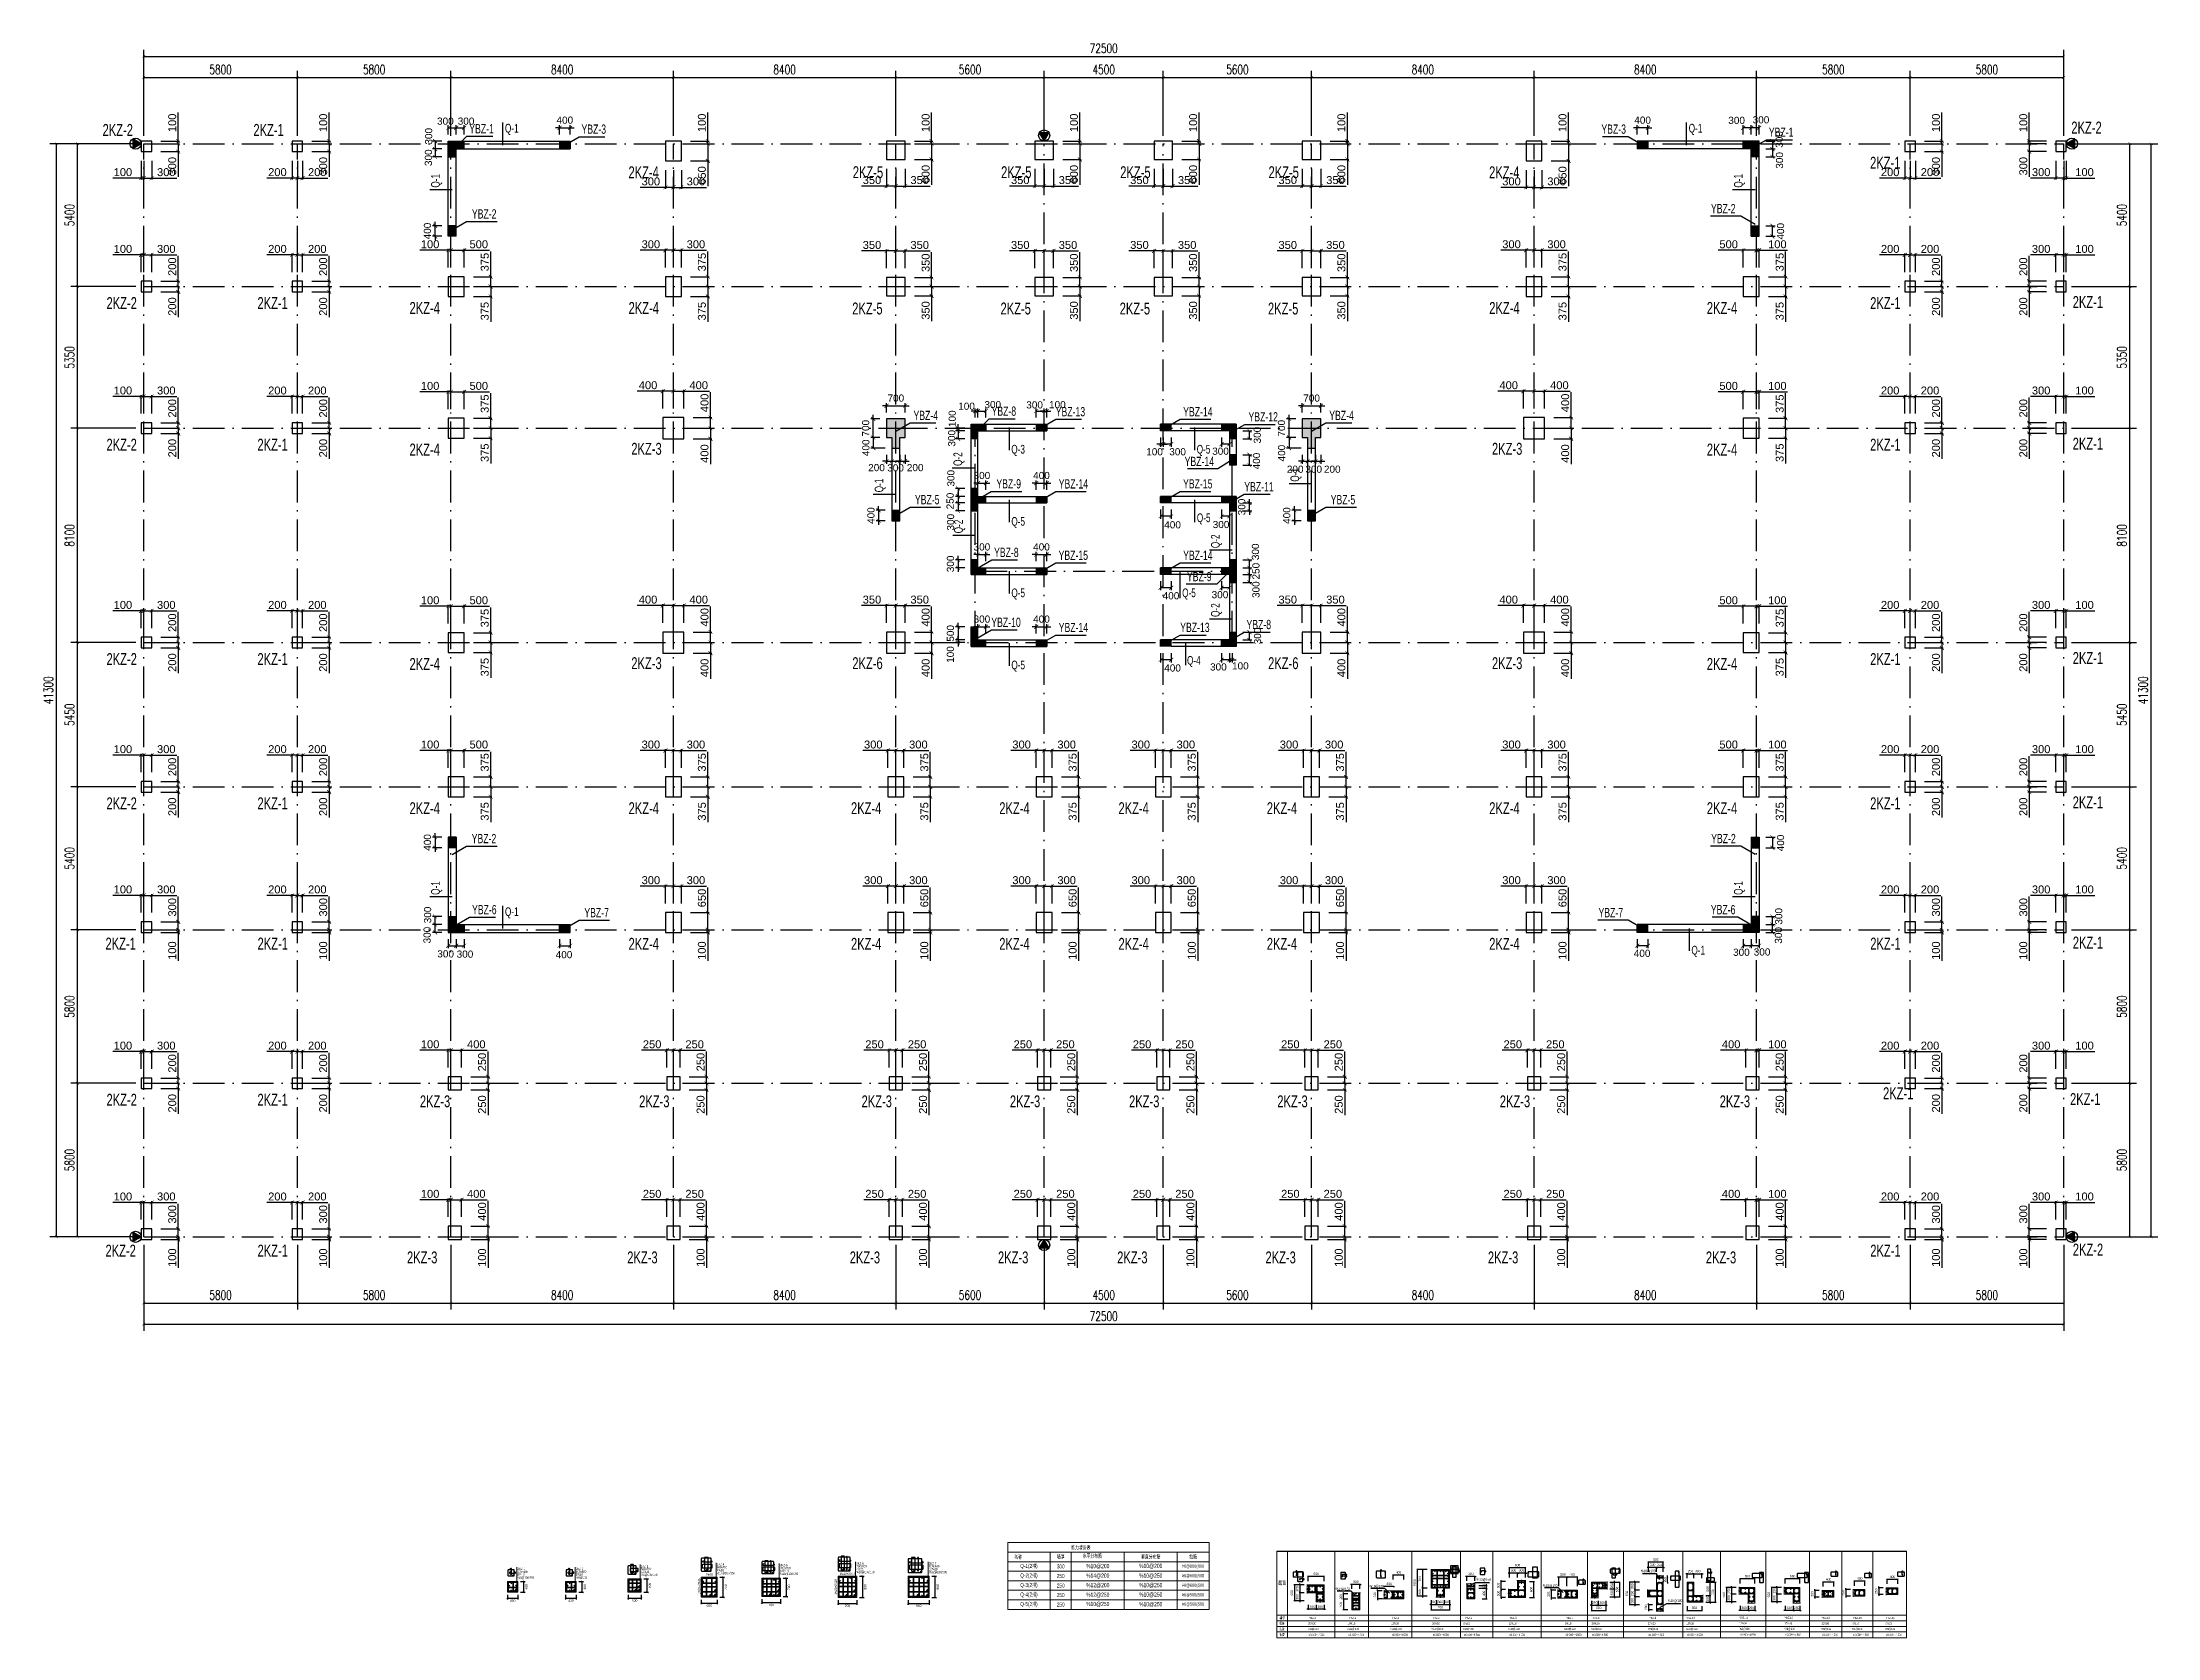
# Model space of a CAD drawing. Header units: millimetres. Extents: x -3831 to 465700, y 39900 to 106100.
# Drawn here: x -3831 to 76050, y 44855 to 105131 of the extents above; entities that cross this region are included whole.
import ezdxf

# ---------------------------------------------------------------- set-up
doc = ezdxf.new("R2010")
doc.units = ezdxf.units.MM
doc.linetypes.add('线型2', pattern=[1850, 1200, -300, 50, -300])
doc.linetypes.add('线型7', pattern=[120.000008, -30.000002, 60.000004, -30.000002])
for name, color, linetype in [('AXIS', 3, 'Continuous'), ('BZ-name', 160, 'Continuous'), ('column_dim', 90, 'Continuous'), ('column_xxxx', 60, 'Continuous'), ('DOTE', 10, '线型2'), ('master_dim_horizontal', 80, 'Continuous'), ('master_dim_vertical', 200, 'Continuous'), ('WALL-Beam', 80, 'Continuous'), ('wall_dim', 60, 'Continuous'), ('WALL_INFO', 130, 'Continuous'), ('沉降观测点', 1, 'Continuous')]:
    doc.layers.add(name, color=color, linetype=linetype)
for name, color, linetype, lineweight in [('S_Cl', 2, 'Continuous', 25), ('S_ColumFocus', 2, 'Continuous', 9), ('S_ColumLocal', 7, 'Continuous', 9), ('S_ConcWall', 3, 'Continuous', 25), ('S_DistributionSteelTxt', 7, 'Continuous', 9), ('S_EdgeMemberLongiBar', 1, 'Continuous', 50), ('S_EdgeMemberShape', 3, 'Continuous', 9), ('S_EdgeMemberShapeDash', 3, '线型7', 9), ('S_EdgeMemberTxt', 7, 'Continuous', 9), ('S_PColumHoopBar', 14, 'Continuous', 35), ('S_PColumMainBar', 14, 'Continuous', 35), ('S_PColumSect', 2, 'Continuous', 15), ('stirrupfig', 1, 'Continuous', 35), ('StirrupFig_x', 30, 'Continuous', 30), ('拉结区拉筋规', 9, 'Continuous', 25)]:
    doc.layers.add(name, color=color, linetype=linetype, lineweight=lineweight)
doc.styles.add('_TCH_DIM_T3', font='SIMPLEX', dxfattribs={"width": 0.705882, "bigfont": 'GBCBIG'})
doc.styles.get("Standard").update_dxf_attribs({"font": 'arial.ttf'})
doc.styles.add('xxxx', font='RIF.ttf')
doc.dimstyles.new('_TCH_ARCH&&100', dxfattribs={"dimtxt": 297.5, "dimasz": 100, "dimexe": 250, "dimexo": 300, "dimgap": 126.25, "dimtad": 1, "dimdec": 0, "dimzin": 0, "dimdsep": 46, "dimtxsty": '_TCH_DIM_T3', "dimblk": 'ARCHTICK', "dimcen": 0.09, "dimclrt": 7, "dimazin": 2, "dimtfac": 1, "dimtdec": 0, "dimtix": 1, "dimtmove": 2, "dimatfit": 3, "dimfxl": 100, "dimtolj": 1, "dimtzin": 0, "dimarcsym": 0})
doc.dimstyles.new('Annotative', dxfattribs={"dimtxt": 0.18, "dimasz": 0.18, "dimexe": 0.18, "dimexo": 0.0625, "dimgap": 0.09, "dimtad": 0, "dimtih": 1, "dimtoh": 1, "dimdec": 4, "dimzin": 0, "dimdsep": 46, "dimtxsty": 'Standard', "dimcen": 0.09, "dimadec": 0, "dimazin": 0, "dimtfac": 1, "dimtdec": 4, "dimtofl": 0, "dimtmove": 0, "dimatfit": 3, "dimfxl": 1, "dimtolj": 1, "dimtzin": 0, "dimarcsym": 0})
doc.dimstyles.new('ISO-25', dxfattribs={"dimtxt": 2.5, "dimasz": 2.5, "dimexe": 1.25, "dimexo": 0.625, "dimtad": 1, "dimtxsty": 'Standard', "dimcen": 2.5, "dimadec": 0, "dimazin": 0, "dimtfac": 1, "dimtmove": 0, "dimatfit": 3, "dimfxl": 1, "dimarcsym": 0})

msp = doc.modelspace()

# ---------------------------------------------------------------- texts
at = {"layer": 'BZ-name', "char_height": 350, "attachment_point": 5, "style": 'xxxx'}
for s, insert, width in [('{\\W0.7;YBZ-1}', (12756.50391, 101864.44141), 845.875), ('{\\W0.7;YBZ-3}', (16993.32812, 101847.5), 845.875), ('{\\W0.7;YBZ-3}', (55506.67188, 101847.5), 845.875), ('{\\W0.7;YBZ-1}', (61830.82812, 101735), 845.875), ('{\\W0.7;YBZ-2}', (12855.51562, 98647.5), 971.5), ('{\\W0.7;YBZ-2}', (59644.48438, 98847.5), 971.5), ('{\\W0.7;YBZ-4}', (29531.01562, 91032.79492), 770.5), ('{\\W0.7;YBZ-8}', (32478.09375, 91192.84961), 845.875), ('{\\W0.7;YBZ-13}', (34993.32812, 91172.5), 845.875), ('{\\W0.7;YBZ-14}', (39805.51562, 91172.5), 971.5), ('{\\W0.7;YBZ-12}', (42271.70703, 90980.18945), 904.5), ('{\\W0.7;YBZ-4}', (45231.01562, 91032.79492), 770.5), ('{\\W0.7;YBZ-14}', (39860.98438, 89295), 904.5), ('{\\W0.7;YBZ-5}', (29584.57812, 87847.5), 1013.375), ('{\\W0.7;YBZ-9}', (32662.03906, 88447.5), 979.875), ('{\\W0.7;YBZ-14}', (35105.51562, 88447.5), 971.5), ('{\\W0.7;YBZ-15}', (39801.32812, 88447.5), 979.875), ('{\\W0.7;YBZ-11}', (42113.42578, 88338.4082), 837.5), ('{\\W0.7;YBZ-5}', (45284.57812, 87847.5), 1013.375), ('{\\W0.7;YBZ-8}', (32573.23438, 85856.5918), 854.25), ('{\\W0.7;YBZ-15}', (35101.32812, 85747.5), 979.875), ('{\\W0.7;YBZ-14}', (39805.51562, 85747.5), 971.5), ('{\\W0.7;YBZ-9}', (39858.71094, 84943.05859), 979.875), ('{\\W0.7;YBZ-10}', (32560.64062, 83214.80859), 845.875), ('{\\W0.7;YBZ-14}', (35105.51562, 83022.5), 971.5), ('{\\W0.7;YBZ-13}', (39693.32812, 83022.5), 845.875), ('{\\W0.7;YBZ-8}', (42105.05078, 83131.5918), 854.25), ('{\\W0.7;YBZ-2}', (12847.14062, 75047.5), 988.25), ('{\\W0.7;YBZ-2}', (59652.85938, 75047.5), 988.25), ('{\\W0.7;YBZ-6}', (12860.01562, 72360), 837.5), ('{\\W0.7;YBZ-7}', (17101.32812, 72247.5), 979.875), ('{\\W0.7;YBZ-7}', (55398.67188, 72247.5), 979.875), ('{\\W0.7;YBZ-6}', (59639.98438, 72360), 837.5)]:
    msp.add_mtext(s, dxfattribs=dict(at, insert=insert, width=width))
at = {"layer": 'column_xxxx', "char_height": 88, "attachment_point": 1, "style": 'xxxx'}
for s, insert, width, line_spacing_factor in [('\\W0.7000;2KZ-1 400x400 8%16 %8@100/150', (14116.40086, 47505.5), 510.3011469, 0.764693), ('{\\W0.7;2KZ-2 400x400 8%16\\P%8@100}', (16316.40086, 47505.5), 511.635158, 0.742346), ('{\\W0.7;2KZ-3 500x500 12%16 %8@100/150}', (18770.0447, 47605.5), 513.1806347, 0.742346), ('{\\W0.7;2KZ-4\\P600x750\\P4%20 %10@100/150}', (21639.1, 47668.5), 549.7190772, 0.742346), ('{\\W0.7;2KZ-5 \\P700x700 \\P16%18 %10@100/150}', (24027.22219, 47637.45781), 557.1900339, 0.742346), ('{\\W0.7;2KZ-6 \\P700x800 \\P4%20 %10@100/150}', (26907.51297, 47705.5), 549.7190772, 0.742346), ('{\\W0.7;2KZ-7\\P800x800 \\P16%20 %12@100/200}', (29648.39171, 47705.5), 557.5358886, 0.742346)]:
    msp.add_mtext(s, dxfattribs=dict(at, insert=insert, width=width, line_spacing_factor=line_spacing_factor))
at = {"layer": 'S_ColumFocus', "char_height": 450, "attachment_point": 5, "style": 'xxxx'}
for s, insert, width in [('{\\W0.7;2KZ-2}', (-981.74882, 101819.00163), 845.875), ('{\\W0.7;2KZ-1}', (4714.06368, 101819.00163), 837.5), ('{\\W0.7;2KZ-2}', (73363.02153, 101909.43403), 1005), ('{\\W0.7;2KZ-1}', (65762.33027, 100578.98598), 837.5), ('{\\W0.7;2KZ-4}', (18876.73346, 100219.37245), 971.5), ('{\\W0.7;2KZ-5}', (27347.67096, 100219.37245), 1013.375), ('{\\W0.7;2KZ-5}', (32947.67096, 100219.37245), 1013.375), ('{\\W0.7;2KZ-5}', (37447.67096, 100219.37245), 1013.375), ('{\\W0.7;2KZ-5}', (43047.67096, 100219.37245), 1013.375), ('{\\W0.7;2KZ-4}', (51376.73346, 100219.37245), 971.5), ('\\W0.7000;2KZ-2', (-833.48223, 95278.98598), 845.875), ('{\\W0.7;2KZ-1}', (4866.51777, 95278.98598), 845.875), ('{\\W0.7;2KZ-4}', (10609.73346, 95094.37245), 837.5), ('{\\W0.7;2KZ-4}', (18880.92096, 95094.37245), 979.875), ('{\\W0.7;2KZ-5}', (27326.73346, 95069.37245), 971.5), ('{\\W0.7;2KZ-5}', (32926.73346, 95069.37245), 971.5), ('{\\W0.7;2KZ-5}', (37426.73346, 95069.37245), 971.5), ('{\\W0.7;2KZ-5}', (43026.73346, 95069.37245), 971.5), ('{\\W0.7;2KZ-4}', (51380.92096, 95094.37245), 979.875), ('{\\W0.7;2KZ-4}', (59597.67096, 95094.37245), 1013.375), ('{\\W0.7;2KZ-1}', (65766.51777, 95278.98598), 845.875), ('{\\W0.7;2KZ-1}', (73413.85213, 95317.40229), 1013.375), ('\\W0.7000;2KZ-2', (-833.48223, 89928.98598), 845.875), ('{\\W0.7;2KZ-1}', (4866.51777, 89928.98598), 845.875), ('{\\W0.7;2KZ-4}', (10609.73346, 89744.37245), 837.5), ('{\\W0.7;2KZ-3}', (18985.10846, 89769.37245), 988.25), ('{\\W0.7;2KZ-3}', (51485.10846, 89769.37245), 988.25), ('{\\W0.7;2KZ-4}', (59597.67096, 89744.37245), 1013.375), ('{\\W0.7;2KZ-1}', (65766.51777, 89928.98598), 845.875), ('{\\W0.7;2KZ-1}', (73413.85213, 89967.40229), 1013.375), ('\\W0.7000;2KZ-2', (-833.48223, 81828.98598), 845.875), ('{\\W0.7;2KZ-1}', (4866.51777, 81828.98598), 845.875), ('{\\W0.7;2KZ-4}', (10609.73346, 81644.37245), 837.5), ('{\\W0.7;2KZ-3}', (18985.10846, 81669.37245), 988.25), ('{\\W0.7;2KZ-6}', (27330.92096, 81669.37245), 979.875), ('{\\W0.7;2KZ-6}', (43030.92096, 81669.37245), 979.875), ('{\\W0.7;2KZ-3}', (51485.10846, 81669.37245), 988.25), ('{\\W0.7;2KZ-4}', (59597.67096, 81644.37245), 1013.375), ('{\\W0.7;2KZ-1}', (65766.51777, 81828.98598), 845.875), ('{\\W0.7;2KZ-1}', (73413.85213, 81867.40229), 1013.375), ('\\W0.7000;2KZ-2', (-833.48223, 76378.98598), 845.875), ('{\\W0.7;2KZ-1}', (4866.51777, 76378.98598), 845.875), ('{\\W0.7;2KZ-4}', (10609.73346, 76194.37245), 837.5), ('{\\W0.7;2KZ-4}', (18880.92096, 76194.37245), 979.875), ('{\\W0.7;2KZ-4}', (27280.92096, 76194.37245), 979.875), ('{\\W0.7;2KZ-4}', (32880.92096, 76194.37245), 979.875), ('{\\W0.7;2KZ-4}', (37380.92096, 76194.37245), 979.875), ('{\\W0.7;2KZ-4}', (42980.92096, 76194.37245), 979.875), ('{\\W0.7;2KZ-4}', (51380.92096, 76194.37245), 979.875), ('{\\W0.7;2KZ-4}', (59597.67096, 76194.37245), 1013.375), ('{\\W0.7;2KZ-1}', (65766.51777, 76378.98598), 845.875), ('{\\W0.7;2KZ-1}', (73413.85213, 76417.40229), 1013.375), ('\\W0.7000;2KZ-1', (-871.16973, 71078.98598), 770.5), ('{\\W0.7;2KZ-1}', (4870.70527, 71078.98598), 854.25), ('{\\W0.7;2KZ-4}', (18880.92096, 71069.37245), 979.875), ('{\\W0.7;2KZ-4}', (27280.92096, 71069.37245), 979.875), ('{\\W0.7;2KZ-4}', (32880.92096, 71069.37245), 979.875), ('{\\W0.7;2KZ-4}', (37380.92096, 71069.37245), 979.875), ('{\\W0.7;2KZ-4}', (42980.92096, 71069.37245), 979.875), ('{\\W0.7;2KZ-4}', (51380.92096, 71069.37245), 979.875), ('{\\W0.7;2KZ-1}', (65770.70527, 71078.98598), 854.25), ('{\\W0.7;2KZ-1}', (73418.03963, 71117.40229), 1021.75), ('{\\W0.7;2KZ-1}', (66252.81306, 65425.65577), 845.875), ('\\W0.7000;2KZ-2', (-833.48223, 65178.98598), 845.875), ('{\\W0.7;2KZ-1}', (4866.51777, 65178.98598), 845.875), ('{\\W0.7;2KZ-3}', (11000.21625, 65116.04223), 845.875), ('{\\W0.7;2KZ-3}', (19279.52875, 65116.04223), 904.5), ('{\\W0.7;2KZ-3}', (27679.52875, 65116.04223), 904.5), ('{\\W0.7;2KZ-3}', (33279.52875, 65116.04223), 904.5), ('{\\W0.7;2KZ-3}', (37779.52875, 65116.04223), 904.5), ('{\\W0.7;2KZ-3}', (43379.52875, 65116.04223), 904.5), ('{\\W0.7;2KZ-3}', (51779.52875, 65116.04223), 904.5), ('{\\W0.7;2KZ-3}', (60083.96625, 65116.04223), 1013.375), ('{\\W0.7;2KZ-1}', (73313.56292, 65202.47489), 1013.375), ('{\\W0.7;2KZ-2}', (-871.16973, 59478.98598), 770.5), ('{\\W0.7;2KZ-1}', (4870.70527, 59478.98598), 854.25), ('{\\W0.7;2KZ-3}', (10513.92096, 59219.37248), 845.875), ('{\\W0.7;2KZ-3}', (18830.92096, 59219.37248), 979.875), ('{\\W0.7;2KZ-3}', (27230.92096, 59219.37248), 979.875), ('{\\W0.7;2KZ-3}', (32830.92096, 59219.37248), 979.875), ('{\\W0.7;2KZ-3}', (37330.92096, 59219.37248), 979.875), ('{\\W0.7;2KZ-3}', (42930.92096, 59219.37248), 979.875), ('{\\W0.7;2KZ-3}', (51330.92096, 59219.37248), 979.875), ('{\\W0.7;2KZ-3}', (59559.98346, 59219.37248), 938), ('{\\W0.7;2KZ-1}', (65770.70527, 59478.98598), 854.25), ('{\\W0.7;2KZ-2}', (73418.03963, 59517.40229), 1021.75)]:
    msp.add_mtext(s, dxfattribs=dict(at, insert=insert, width=width))
at = {"layer": 'S_ColumLocal', "char_height": 88, "attachment_point": 5, "style": 'xxxx'}
for s, insert, width, rotation in [('{\\W0.7;2%18}', (21355.69266, 47238.08496), 284.7500064, 0.0000029142), ('{\\W0.7;1%20+2%16}', (26573.10298, 47264.65885), 699.3125055, 0.0000024979), ('{\\W0.7;1%20+2%16}', (20968.48063, 46794.08719), 125.6250187, 89.9999984648), ('{\\W0.7;1%20+2%18}', (26133.94817, 46777.5), 125.6250189, 89.9999984648)]:
    msp.add_mtext(s, dxfattribs=dict(at, insert=insert, width=width, rotation=rotation))
at = {"layer": 'S_DistributionSteelTxt', "attachment_point": 5, "style": 'xxxx'}
for s, insert, char_height, width in [('\\W0.7000;名称', (33017.28101, 47895.09748), 150, 301.8368715), ('\\W0.7000;墙厚', (34625.63632, 47905.712), 150, 800), ('\\W0.7000;剪力墙身表', (35387.02459, 48253.00251), 150, 754.5921788), ('\\W0.7000;水平分布筋', (35818.96034, 47940.54441), 150, 2413.3519553), ('\\W0.7000;垂直分布筋', (38025.63632, 47905.712), 150, 2000), ('\\W0.7000;拉筋', (39625.63632, 47905.712), 150, 1200), ('\\W0.7000;Q-1(2排)', (33425.63632, 47545.712), 150, 1600), ('\\W0.7000;Q-2(2排)', (33425.63632, 47185.712), 150, 1600), ('\\W0.7000;300', (34625.63632, 47545.712), 150, 800), ('\\W0.7000;250', (34625.63632, 47185.712), 150, 800), ('{\\W0.7;%10@200}', (36025.63632, 47545.712), 160, 2000), ('{\\W0.7;%14@200}', (36025.63632, 47185.712), 160, 2000), ('{\\W0.7;%10@200}', (38025.63632, 47552.58352), 160, 2000), ('{\\W0.7;%10@250}', (38025.63632, 47185.712), 160, 2000), ('{\\W0.7;#6@600\\fSimSun|b0|i0|c134|p34;@\\fRIF|b0|i0|c134|p2;600}', (39625.63632, 47545.712), 120, 1200), ('{\\W0.7;#6@600\\fSimSun|b0|i0|c134|p34;@\\fRIF|b0|i0|c134|p2;500}', (39625.63632, 47185.712), 120, 1200), ('\\W0.7000;Q-3(2排)', (33425.63632, 46825.712), 150, 1600), ('\\W0.7000;Q-4(2排)', (33425.63632, 46465.712), 150, 1600), ('\\W0.7000;250', (34625.63632, 46825.712), 150, 800), ('\\W0.7000;250', (34625.63632, 46465.712), 150, 800), ('{\\W0.7;%12@200}', (36025.63632, 46825.712), 160, 2000), ('{\\W0.7;%12@250}', (36025.63632, 46465.712), 160, 2000), ('{\\W0.7;%10@250}', (38025.63632, 46825.712), 160, 2000), ('{\\W0.7;%10@250}', (38025.63632, 46472.58352), 160, 2000), ('{\\W0.7;#6@600\\fSimSun|b0|i0|c134|p34;@\\fRIF|b0|i0|c134|p2;500}', (39625.63632, 46825.712), 120, 1200), ('{\\W0.7;#6@500\\fSimSun|b0|i0|c134|p34;@\\fRIF|b0|i0|c134|p2;500}', (39625.63632, 46465.712), 120, 1200), ('\\W0.7000;Q-5(2排)', (33425.63632, 46105.712), 150, 1600), ('\\W0.7000;250', (34625.63632, 46105.712), 150, 800), ('{\\W0.7;%10@250}', (36025.63632, 46112.58352), 160, 2000), ('{\\W0.7;%10@250}', (38025.63632, 46105.712), 160, 2000), ('{\\W0.7;#6@500\\fSimSun|b0|i0|c134|p34;@\\fRIF|b0|i0|c134|p2;500}', (39625.63632, 46112.58352), 120, 1200)]:
    msp.add_mtext(s, dxfattribs=dict(at, insert=insert, char_height=char_height, width=width))
at = {"layer": 'S_EdgeMemberTxt', "attachment_point": 5, "style": 'xxxx'}
for s, insert, char_height, width in [('\\W0.7000;截面', (42986.54669, 46915.27973), 150, 400), ('\\W0.7000;编号', (42986.54669, 45602.2208), 100, 400), ('{\\W0.7;YBZ-1}', (44128.88669, 45602.22081), 80, 270.68), ('{\\W0.7;YBZ-2}', (45647.78669, 45602.22081), 80, 310.88), ('{\\W0.7;YBZ-3}', (47271.08669, 45602.2208), 80, 270.68), ('{\\W0.7;YBZ-4 }', (48805.52669, 45602.22081), 80, 246.56), ('{\\W0.7;YBZ-5}', (50027.68825, 45600.2208), 80, 324.28), ('{\\W0.7;YBZ-6}', (51703.36678, 45602.2208), 80, 268), ('{\\W0.7;YBZ-7}', (53849.36752, 45602.2208), 80, 313.56), ('{\\W0.7;YBZ-8}', (54832.77286, 45602.2208), 80, 270.68), ('{\\W0.7;YBZ-9}', (56978.51568, 45602.2208), 80, 313.56), ('{\\W0.7;YBZ-10}', (58412.0707, 45602.22081), 80, 270.68), ('{\\W0.7;YBZ-11}', (60410.63027, 45605.15669), 80, 268), ('{\\W0.7;YBZ-12}', (62117.17598, 45605.15669), 80, 268), ('{\\W0.7;YBZ-13}', (63512.69125, 45602.22081), 80, 270.68), ('{\\W0.7;YBZ-14}', (64707.10855, 45602.22081), 80, 310.88), ('{\\W0.7;YBZ-15}', (65950.208, 45602.22081), 80, 313.56), ('\\W0.7000;标高', (42986.54669, 44962.83535), 100, 400), ('\\W0.7000;纵筋', (42986.54669, 45390.65656), 100, 400), ('\\W0.7000;箍筋', (42986.54669, 45177.52808), 100, 400), ('{\\W0.7;20%20}', (44116.82667, 45390.65657), 80, 246.56), ('{\\W0.7;%8@100}', (44165.06665, 45177.52808), 80, 343.04), ('\\W0.7000;±0.000～4.500', (44289.68662, 44962.83535), 80, 592.28), ('{\\W0.7;%10@100}', (45663.86665, 45177.52808), 80, 343.04), ('{\\W0.7;10%18}', (45606.24667, 45390.65657), 80, 227.8), ('\\W0.7000;±0.000～4.500', (45788.48662, 44962.83535), 80, 592.28), ('{\\W0.7;%10@100}', (47285.82665, 45177.52808), 80, 300.16), ('{\\W0.7;12%20}', (47253.66667, 45390.65657), 80, 235.84), ('\\W0.7000;±0.000～4.500', (47431.88662, 44962.83535), 80, 592.28), ('{\\W0.7;%10@100}', (48853.76665, 45177.52808), 80, 343.04), ('{\\W0.7;29%16}', (48798.82667, 45390.65657), 80, 233.16), ('\\W0.7000;±0.000～4.500', (48978.38662, 44962.83535), 80, 592.28), ('{\\W0.7;8%16}', (49955.32823, 45388.65657), 80, 179.56), ('{\\W0.7;%8@100}', (50015.62821, 45175.52808), 80, 300.16), ('\\W0.7000;±0.000～4.500', (50161.68819, 44960.83535), 80, 592.28), ('{\\W0.7;%10@100}', (51740.88674, 45177.52808), 80, 343.04), ('{\\W0.7;15%18}', (51687.28676, 45390.65657), 80, 235.84), ('\\W0.7000;±0.000～4.500', (51865.50672, 44962.83535), 80, 592.28), ('{\\W0.7;%10@100}', (53842.66748, 45177.52808), 80, 300.16), ('{\\W0.7;8%18}', (53789.0675, 45390.65657), 80, 192.96), ('\\W0.7000;±0.000～4.500', (53988.72746, 44962.83535), 80, 592.28), ('{\\W0.7;%8@100}', (54847.51282, 45177.52808), 80, 300.16), ('{\\W0.7;20%20}', (54820.71284, 45390.65657), 80, 246.56), ('\\W0.7000;±0.000～4.500', (54993.57279, 44962.83535), 80, 592.28), ('{\\W0.7;10%20}', (56939.65566, 45390.65657), 80, 235.84), ('{\\W0.7;%8@100}', (56993.25564, 45177.52808), 80, 343.04), ('\\W0.7000;±0.000～4.500', (57117.87561, 44962.83535), 80, 592.28), ('{\\W0.7;%10@100}', (58448.25065, 45177.52808), 80, 343.04), ('{\\W0.7;12%20}', (58394.65067, 45390.65657), 80, 235.84), ('\\W0.7000;±0.000～4.500', (58572.87063, 44962.83535), 80, 592.28), ('{\\W0.7;12%20}', (60394.55025, 45393.59245), 80, 235.84), ('{\\W0.7;%8@100}', (60448.15023, 45180.46396), 80, 343.04), ('\\W0.7000;±0.000～4.500', (60572.77021, 44965.77123), 80, 592.28), ('{\\W0.7;12%16}', (62101.09596, 45393.59245), 80, 235.84), ('{\\W0.7;%8@100}', (62154.69593, 45180.46396), 80, 343.04), ('\\W0.7000;±0.000～4.500', (62279.31591, 44965.77123), 80, 592.28), ('{\\W0.7;%8@100}', (63527.4312, 45177.52808), 80, 300.16), ('{\\W0.7;12%20}', (63495.27122, 45390.65657), 80, 235.84), ('\\W0.7000;±0.000～4.500', (63673.49118, 44962.83535), 80, 592.28), ('{\\W0.7;6%16}', (64641.44853, 45390.65657), 80, 179.56), ('{\\W0.7;%8@100}', (64701.74851, 45177.52808), 80, 300.16), ('\\W0.7000;±0.000～4.500', (64847.80849, 44962.83535), 80, 592.28), ('{\\W0.7;%8@100}', (65943.50796, 45177.52808), 80, 300.16), ('{\\W0.7;6%20}', (65889.90798, 45390.65657), 80, 192.96), ('\\W0.7000;±0.000～4.500', (66089.56794, 44962.83535), 80, 592.28)]:
    msp.add_mtext(s, dxfattribs=dict(at, insert=insert, char_height=char_height, width=width))
at = {"layer": 'WALL_INFO', "char_height": 330, "width": 282.972067, "attachment_point": 1, "style": 'xxxx'}
for s, insert in [('\\W0.7000;Q-1', (13640, 102050)), ('\\W0.7000;Q-1', (58340, 102050)), ('\\W0.7000;Q-3', (32760, 89920.85196)), ('\\W0.7000;Q-5', (39762.51397, 89920.85196)), ('\\W0.7000;Q-5', (32762.51397, 87195.85196)), ('\\W0.7000;Q-5', (39768, 87331.70391)), ('\\W0.7000;Q-5', (32762.51397, 84495.85196)), ('\\W0.7000;Q-5', (39212.51397, 84495.85196)), ('\\W0.7000;Q-5', (32762.51397, 81770.85196)), ('\\W0.7000;Q-4', (39397.02793, 81945.02793)), ('\\W0.7000;Q-1', (13640, 72450)), ('\\W0.7000;Q-1', (58442.51397, 70995.85196))]:
    msp.add_mtext(s, dxfattribs=dict(at, insert=insert))
at = {"layer": 'WALL_INFO', "char_height": 330, "width": 206.3338065, "attachment_point": 1, "rotation": 89.9999984648, "style": 'xxxx'}
for s, insert in [('\\W0.7000;Q-1', (10850, 99640)), ('\\W0.7000;Q-1', (60050, 99640)), ('\\W0.7000;Q-2', (30575, 89125)), ('\\W0.7000;Q-1', (43300, 88530)), ('\\W0.7000;Q-1', (27600, 88130)), ('\\W0.7000;Q-2', (30600, 86580)), ('\\W0.7000;Q-2', (40300, 86020)), ('\\W0.7000;Q-2', (40300, 83420)), ('\\W0.7000;Q-1', (10850, 72920)), ('\\W0.7000;Q-1', (60050, 72920))]:
    msp.add_mtext(s, dxfattribs=dict(at, insert=insert))
at = {"layer": '拉结区拉筋规', "char_height": 100, "width": 428.8, "attachment_point": 5, "style": 'xxxx'}
for s, insert in [('{\\W0.7;%10@100}', (56811.13568, 47366.77174)), ('{\\W0.7;%10@150}', (45279.97013, 46684.94612)), ('{\\W0.7;%10@100}', (46553.37013, 46789.47557)), ('{\\W0.7;%10@150}', (50602.9256, 47044.31315)), ('{\\W0.7;%10@100}', (53110.21096, 46813.6216)), ('{\\W0.7;%10@100}', (57824.33568, 46248.64674))]:
    msp.add_mtext(s, dxfattribs=dict(at, insert=insert))

# ---------------------------------------------------------------- blocks, each defined once
blk = doc.blocks.new('_ArchTick')
at = {"color": 0, "linetype": 'ByBlock', "const_width": 0.15}
blk.add_lwpolyline([(-0.5, -0.5), (0.5, 0.5)], dxfattribs=at)
blk = doc.blocks.new('*D111')
at = {"layer": 'Defpoints', "color": 0, "transparency": 16777216}
for p in [(48612, 47427), (48292, 46727), (48612, 46727)]:
    blk.add_point(p, dxfattribs=at)
at = {"layer": 'WALL-Beam', "color": 0, "lineweight": -2, "transparency": 16777216}
for p, q in [((48462, 47427), (48272, 47427)), ((48292, 47427), (48292, 46727)), ((48462, 46727), (48272, 46727))]:
    blk.add_line(p, q, dxfattribs=at)
at = {"layer": 'WALL-Beam', "color": 0, "lineweight": -2, "transparency": 16777216, "xscale": 50, "yscale": 50, "zscale": 50}
for p, rotation in [((48292, 47427), 90), ((48292, 46727), 270)]:
    blk.add_blockref('_ArchTick', p, dxfattribs=dict(at, rotation=rotation))
at = {"layer": 'WALL-Beam', "color": 7, "transparency": 16777216, "insert": (48192, 47077), "char_height": 88, "attachment_point": 5, "rotation": 90}
blk.add_mtext('700', dxfattribs=at)
blk = doc.blocks.new('*D112')
at = {"layer": 'Defpoints', "color": 0, "transparency": 16777216}
for p in [(48292, 46427), (48612, 46727), (48612, 46427)]:
    blk.add_point(p, dxfattribs=at)
at = {"layer": 'WALL-Beam', "color": 0, "lineweight": -2, "transparency": 16777216}
for p, q in [((48462, 46727), (48272, 46727)), ((48462, 46427), (48272, 46427)), ((48292, 46727), (48292, 46777)), ((48292, 46727), (48292, 46427)), ((48292, 46427), (48292, 46377))]:
    blk.add_line(p, q, dxfattribs=at)
at = {"layer": 'WALL-Beam', "color": 0, "lineweight": -2, "transparency": 16777216, "xscale": 50, "yscale": 50, "zscale": 50}
for p, rotation in [((48292, 46727), 270), ((48292, 46427), 90)]:
    blk.add_blockref('_ArchTick', p, dxfattribs=dict(at, rotation=rotation))
at = {"layer": 'WALL-Beam', "color": 7, "transparency": 16777216, "insert": (48192, 46577), "char_height": 88, "attachment_point": 5, "rotation": 90}
blk.add_mtext('300', dxfattribs=at)
blk = doc.blocks.new('*D113')
at = {"layer": 'Defpoints', "color": 0, "transparency": 16777216}
for p in [(48612, 47427), (48092, 46427), (48612, 46427)]:
    blk.add_point(p, dxfattribs=at)
at = {"layer": 'WALL-Beam', "color": 0, "lineweight": -2, "transparency": 16777216}
for p, q in [((48462, 47427), (48072, 47427)), ((48092, 47427), (48092, 46427)), ((48462, 46427), (48072, 46427))]:
    blk.add_line(p, q, dxfattribs=at)
at = {"layer": 'WALL-Beam', "color": 0, "lineweight": -2, "transparency": 16777216, "xscale": 50, "yscale": 50, "zscale": 50}
for p, rotation in [((48092, 47427), 90), ((48092, 46427), 270)]:
    blk.add_blockref('_ArchTick', p, dxfattribs=dict(at, rotation=rotation))
at = {"layer": 'WALL-Beam', "color": 7, "transparency": 16777216, "insert": (47992, 46927), "char_height": 88, "attachment_point": 5, "rotation": 90}
blk.add_mtext('1000', dxfattribs=at)
blk = doc.blocks.new('*D114')
at = {"layer": 'Defpoints', "color": 0, "transparency": 16777216}
for p in [(48612, 46427), (48812, 46427), (48812, 46107)]:
    blk.add_point(p, dxfattribs=at)
at = {"layer": 'WALL-Beam', "color": 0, "lineweight": -2, "transparency": 16777216}
for p, q in [((48612, 46107), (48562, 46107)), ((48612, 46277), (48612, 46087)), ((48612, 46107), (48812, 46107)), ((48812, 46277), (48812, 46087)), ((48812, 46107), (48862, 46107))]:
    blk.add_line(p, q, dxfattribs=at)
at = {"layer": 'WALL-Beam', "color": 0, "lineweight": -2, "transparency": 16777216, "xscale": 50, "yscale": 50, "zscale": 50}
blk.add_blockref('_ArchTick', (48612, 46107), dxfattribs=at)
at = {"layer": 'WALL-Beam', "color": 0, "lineweight": -2, "transparency": 16777216, "xscale": 50, "yscale": 50, "zscale": 50, "rotation": 180}
blk.add_blockref('_ArchTick', (48812, 46107), dxfattribs=at)
at = {"layer": 'WALL-Beam', "color": 7, "transparency": 16777216, "insert": (48712, 46207), "char_height": 88, "attachment_point": 5}
blk.add_mtext('200', dxfattribs=at)
blk = doc.blocks.new('*D115')
at = {"layer": 'Defpoints', "color": 0, "transparency": 16777216}
for p in [(48812, 46427), (49112, 46427), (49112, 46107)]:
    blk.add_point(p, dxfattribs=at)
at = {"layer": 'WALL-Beam', "color": 0, "lineweight": -2, "transparency": 16777216}
for p, q in [((48812, 46107), (48762, 46107)), ((48812, 46277), (48812, 46087)), ((48812, 46107), (49112, 46107)), ((49112, 46277), (49112, 46087)), ((49112, 46107), (49162, 46107))]:
    blk.add_line(p, q, dxfattribs=at)
at = {"layer": 'WALL-Beam', "color": 0, "lineweight": -2, "transparency": 16777216, "xscale": 50, "yscale": 50, "zscale": 50}
blk.add_blockref('_ArchTick', (48812, 46107), dxfattribs=at)
at = {"layer": 'WALL-Beam', "color": 0, "lineweight": -2, "transparency": 16777216, "xscale": 50, "yscale": 50, "zscale": 50, "rotation": 180}
blk.add_blockref('_ArchTick', (49112, 46107), dxfattribs=at)
at = {"layer": 'WALL-Beam', "color": 7, "transparency": 16777216, "insert": (48962, 46207), "char_height": 88, "attachment_point": 5}
blk.add_mtext('300', dxfattribs=at)
blk = doc.blocks.new('*D116')
at = {"layer": 'Defpoints', "color": 0, "transparency": 16777216}
for p in [(49112, 46427), (49312, 46427), (49312, 46107)]:
    blk.add_point(p, dxfattribs=at)
at = {"layer": 'WALL-Beam', "color": 0, "lineweight": -2, "transparency": 16777216}
for p, q in [((49112, 46107), (49062, 46107)), ((49112, 46277), (49112, 46087)), ((49112, 46107), (49312, 46107)), ((49312, 46277), (49312, 46087)), ((49312, 46107), (49362, 46107))]:
    blk.add_line(p, q, dxfattribs=at)
at = {"layer": 'WALL-Beam', "color": 0, "lineweight": -2, "transparency": 16777216, "xscale": 50, "yscale": 50, "zscale": 50}
blk.add_blockref('_ArchTick', (49112, 46107), dxfattribs=at)
at = {"layer": 'WALL-Beam', "color": 0, "lineweight": -2, "transparency": 16777216, "xscale": 50, "yscale": 50, "zscale": 50, "rotation": 180}
blk.add_blockref('_ArchTick', (49312, 46107), dxfattribs=at)
at = {"layer": 'WALL-Beam', "color": 7, "transparency": 16777216, "insert": (49212, 46207), "char_height": 88, "attachment_point": 5}
blk.add_mtext('200', dxfattribs=at)
blk = doc.blocks.new('*D117')
at = {"layer": 'Defpoints', "color": 0, "transparency": 16777216}
for p in [(48612, 46427), (49312, 46427), (49312, 45907)]:
    blk.add_point(p, dxfattribs=at)
at = {"layer": 'WALL-Beam', "color": 0, "lineweight": -2, "transparency": 16777216}
for p, q in [((48612, 46277), (48612, 45887)), ((48612, 45907), (49312, 45907)), ((49312, 46277), (49312, 45887))]:
    blk.add_line(p, q, dxfattribs=at)
at = {"layer": 'WALL-Beam', "color": 0, "lineweight": -2, "transparency": 16777216, "xscale": 50, "yscale": 50, "zscale": 50, "rotation": 180}
blk.add_blockref('_ArchTick', (48612, 45907), dxfattribs=at)
at = {"layer": 'WALL-Beam', "color": 0, "lineweight": -2, "transparency": 16777216, "xscale": 50, "yscale": 50, "zscale": 50}
blk.add_blockref('_ArchTick', (49312, 45907), dxfattribs=at)
at = {"layer": 'WALL-Beam', "color": 7, "transparency": 16777216, "insert": (48962, 46007), "char_height": 88, "attachment_point": 5}
blk.add_mtext('700', dxfattribs=at)
blk = doc.blocks.new('*D118')
at = {"layer": 'Defpoints', "color": 0, "transparency": 16777216}
for p in [(54667, 46402), (54917, 46402), (54917, 46082)]:
    blk.add_point(p, dxfattribs=at)
at = {"layer": 'WALL-Beam', "color": 0, "lineweight": -2, "transparency": 16777216}
for p, q in [((54667, 46082), (54617, 46082)), ((54667, 46252), (54667, 46062)), ((54667, 46082), (54917, 46082)), ((54917, 46252), (54917, 46062)), ((54917, 46082), (54967, 46082))]:
    blk.add_line(p, q, dxfattribs=at)
at = {"layer": 'WALL-Beam', "color": 0, "lineweight": -2, "transparency": 16777216, "xscale": 50, "yscale": 50, "zscale": 50}
blk.add_blockref('_ArchTick', (54667, 46082), dxfattribs=at)
at = {"layer": 'WALL-Beam', "color": 0, "lineweight": -2, "transparency": 16777216, "xscale": 50, "yscale": 50, "zscale": 50, "rotation": 180}
blk.add_blockref('_ArchTick', (54917, 46082), dxfattribs=at)
at = {"layer": 'WALL-Beam', "color": 7, "transparency": 16777216, "insert": (54792, 46182), "char_height": 88, "attachment_point": 5}
blk.add_mtext('250', dxfattribs=at)
blk = doc.blocks.new('*D119')
at = {"layer": 'Defpoints', "color": 0, "transparency": 16777216}
for p in [(54917, 46402), (55217, 46402), (55217, 46082)]:
    blk.add_point(p, dxfattribs=at)
at = {"layer": 'WALL-Beam', "color": 0, "lineweight": -2, "transparency": 16777216}
for p, q in [((54917, 46082), (54867, 46082)), ((54917, 46252), (54917, 46062)), ((54917, 46082), (55217, 46082)), ((55217, 46252), (55217, 46062)), ((55217, 46082), (55267, 46082))]:
    blk.add_line(p, q, dxfattribs=at)
at = {"layer": 'WALL-Beam', "color": 0, "lineweight": -2, "transparency": 16777216, "xscale": 50, "yscale": 50, "zscale": 50}
blk.add_blockref('_ArchTick', (54917, 46082), dxfattribs=at)
at = {"layer": 'WALL-Beam', "color": 0, "lineweight": -2, "transparency": 16777216, "xscale": 50, "yscale": 50, "zscale": 50, "rotation": 180}
blk.add_blockref('_ArchTick', (55217, 46082), dxfattribs=at)
at = {"layer": 'WALL-Beam', "color": 7, "transparency": 16777216, "insert": (55067, 46182), "char_height": 88, "attachment_point": 5}
blk.add_mtext('300', dxfattribs=at)
blk = doc.blocks.new('*D120')
at = {"layer": 'Defpoints', "color": 0, "transparency": 16777216}
for p in [(54667, 46402), (55217, 46402), (55217, 45882)]:
    blk.add_point(p, dxfattribs=at)
at = {"layer": 'WALL-Beam', "color": 0, "lineweight": -2, "transparency": 16777216}
for p, q in [((54667, 46252), (54667, 45862)), ((54667, 45882), (55217, 45882)), ((55217, 46252), (55217, 45862))]:
    blk.add_line(p, q, dxfattribs=at)
at = {"layer": 'WALL-Beam', "color": 0, "lineweight": -2, "transparency": 16777216, "xscale": 50, "yscale": 50, "zscale": 50, "rotation": 180}
blk.add_blockref('_ArchTick', (54667, 45882), dxfattribs=at)
at = {"layer": 'WALL-Beam', "color": 0, "lineweight": -2, "transparency": 16777216, "xscale": 50, "yscale": 50, "zscale": 50}
blk.add_blockref('_ArchTick', (55217, 45882), dxfattribs=at)
at = {"layer": 'WALL-Beam', "color": 7, "transparency": 16777216, "insert": (54942, 45982), "char_height": 88, "attachment_point": 5}
blk.add_mtext('550', dxfattribs=at)
blk = doc.blocks.new('*D121')
at = {"layer": 'Defpoints', "color": 0, "transparency": 16777216}
for p in [(55217, 46702), (55217, 46402), (55537, 46702)]:
    blk.add_point(p, dxfattribs=at)
at = {"layer": 'WALL-Beam', "color": 0, "lineweight": -2, "transparency": 16777216}
for p, q in [((55367, 46702), (55557, 46702)), ((55367, 46402), (55557, 46402)), ((55537, 46702), (55537, 46752)), ((55537, 46402), (55537, 46702)), ((55537, 46402), (55537, 46352))]:
    blk.add_line(p, q, dxfattribs=at)
at = {"layer": 'WALL-Beam', "color": 0, "lineweight": -2, "transparency": 16777216, "xscale": 50, "yscale": 50, "zscale": 50}
for p, rotation in [((55537, 46702), 270), ((55537, 46402), 90)]:
    blk.add_blockref('_ArchTick', p, dxfattribs=dict(at, rotation=rotation))
at = {"layer": 'WALL-Beam', "color": 7, "transparency": 16777216, "insert": (55437, 46552), "char_height": 88, "attachment_point": 5, "rotation": 90}
blk.add_mtext('300', dxfattribs=at)
blk = doc.blocks.new('*D122')
at = {"layer": 'Defpoints', "color": 0, "transparency": 16777216}
for p in [(55217, 46952), (55217, 46702), (55537, 46952)]:
    blk.add_point(p, dxfattribs=at)
at = {"layer": 'WALL-Beam', "color": 0, "lineweight": -2, "transparency": 16777216}
for p, q in [((55367, 46952), (55557, 46952)), ((55367, 46702), (55557, 46702)), ((55537, 46952), (55537, 47002)), ((55537, 46702), (55537, 46952)), ((55537, 46702), (55537, 46652))]:
    blk.add_line(p, q, dxfattribs=at)
at = {"layer": 'WALL-Beam', "color": 0, "lineweight": -2, "transparency": 16777216, "xscale": 50, "yscale": 50, "zscale": 50}
for p, rotation in [((55537, 46952), 270), ((55537, 46702), 90)]:
    blk.add_blockref('_ArchTick', p, dxfattribs=dict(at, rotation=rotation))
at = {"layer": 'WALL-Beam', "color": 7, "transparency": 16777216, "insert": (55438, 46827), "char_height": 88, "attachment_point": 5, "rotation": 90}
blk.add_mtext('250', dxfattribs=at)
blk = doc.blocks.new('*D123')
at = {"layer": 'Defpoints', "color": 0, "transparency": 16777216}
for p in [(55217, 46952), (55217, 46402), (55737, 46952)]:
    blk.add_point(p, dxfattribs=at)
at = {"layer": 'WALL-Beam', "color": 0, "lineweight": -2, "transparency": 16777216}
for p, q in [((55367, 46952), (55757, 46952)), ((55367, 46402), (55757, 46402)), ((55737, 46402), (55737, 46952))]:
    blk.add_line(p, q, dxfattribs=at)
at = {"layer": 'WALL-Beam', "color": 0, "lineweight": -2, "transparency": 16777216, "xscale": 50, "yscale": 50, "zscale": 50}
for p, rotation in [((55737, 46952), 90), ((55737, 46402), 270)]:
    blk.add_blockref('_ArchTick', p, dxfattribs=dict(at, rotation=rotation))
at = {"layer": 'WALL-Beam', "color": 7, "transparency": 16777216, "insert": (55638, 46677), "char_height": 88, "attachment_point": 5, "rotation": 90}
blk.add_mtext('550', dxfattribs=at)
blk = doc.blocks.new('*D124')
at = {"layer": 'Defpoints', "color": 0, "transparency": 16777216}
for p in [(43974, 47167), (43974, 46847), (44574, 46847)]:
    blk.add_point(p, dxfattribs=at)
at = {"layer": 'WALL-Beam', "color": 0, "lineweight": -2, "transparency": 16777216}
for p, q in [((43974, 46997), (43974, 47187)), ((44574, 47167), (43974, 47167)), ((44574, 46997), (44574, 47187))]:
    blk.add_line(p, q, dxfattribs=at)
at = {"layer": 'WALL-Beam', "color": 0, "lineweight": -2, "transparency": 16777216, "xscale": 50, "yscale": 50, "zscale": 50, "rotation": 180}
blk.add_blockref('_ArchTick', (43974, 47167), dxfattribs=at)
at = {"layer": 'WALL-Beam', "color": 0, "lineweight": -2, "transparency": 16777216, "xscale": 50, "yscale": 50, "zscale": 50}
blk.add_blockref('_ArchTick', (44574, 47167), dxfattribs=at)
at = {"layer": 'WALL-Beam', "color": 7, "transparency": 16777216, "insert": (44274, 47267), "char_height": 88, "attachment_point": 5}
blk.add_mtext('600', dxfattribs=at)
blk = doc.blocks.new('*D125')
at = {"layer": 'Defpoints', "color": 0, "transparency": 16777216}
for p in [(44274, 46247), (44274, 45927), (44574, 46247)]:
    blk.add_point(p, dxfattribs=at)
at = {"layer": 'WALL-Beam', "color": 0, "lineweight": -2, "transparency": 16777216}
for p, q in [((44274, 45927), (44224, 45927)), ((44274, 46097), (44274, 45907)), ((44574, 45927), (44274, 45927)), ((44574, 46097), (44574, 45907)), ((44574, 45927), (44624, 45927))]:
    blk.add_line(p, q, dxfattribs=at)
at = {"layer": 'WALL-Beam', "color": 0, "lineweight": -2, "transparency": 16777216, "xscale": 50, "yscale": 50, "zscale": 50}
blk.add_blockref('_ArchTick', (44274, 45927), dxfattribs=at)
at = {"layer": 'WALL-Beam', "color": 0, "lineweight": -2, "transparency": 16777216, "xscale": 50, "yscale": 50, "zscale": 50, "rotation": 180}
blk.add_blockref('_ArchTick', (44574, 45927), dxfattribs=at)
at = {"layer": 'WALL-Beam', "color": 7, "transparency": 16777216, "insert": (44424, 46027), "char_height": 88, "attachment_point": 5}
blk.add_mtext('300', dxfattribs=at)
blk = doc.blocks.new('*D126')
at = {"layer": 'Defpoints', "color": 0, "transparency": 16777216}
for p in [(43974, 46247), (43974, 45927), (44274, 46247)]:
    blk.add_point(p, dxfattribs=at)
at = {"layer": 'WALL-Beam', "color": 0, "lineweight": -2, "transparency": 16777216}
for p, q in [((43974, 45927), (43924, 45927)), ((43974, 46097), (43974, 45907)), ((44274, 45927), (43974, 45927)), ((44274, 46097), (44274, 45907)), ((44274, 45927), (44324, 45927))]:
    blk.add_line(p, q, dxfattribs=at)
at = {"layer": 'WALL-Beam', "color": 0, "lineweight": -2, "transparency": 16777216, "xscale": 50, "yscale": 50, "zscale": 50}
blk.add_blockref('_ArchTick', (43974, 45927), dxfattribs=at)
at = {"layer": 'WALL-Beam', "color": 0, "lineweight": -2, "transparency": 16777216, "xscale": 50, "yscale": 50, "zscale": 50, "rotation": 180}
blk.add_blockref('_ArchTick', (44274, 45927), dxfattribs=at)
at = {"layer": 'WALL-Beam', "color": 7, "transparency": 16777216, "insert": (44124, 46027), "char_height": 88, "attachment_point": 5}
blk.add_mtext('300', dxfattribs=at)
blk = doc.blocks.new('*D127')
at = {"layer": 'Defpoints', "color": 0, "transparency": 16777216}
for p in [(43654, 46547), (43974, 46847), (43974, 46547)]:
    blk.add_point(p, dxfattribs=at)
at = {"layer": 'WALL-Beam', "color": 0, "lineweight": -2, "transparency": 16777216}
for p, q in [((43824, 46847), (43634, 46847)), ((43824, 46547), (43634, 46547)), ((43654, 46847), (43654, 46897)), ((43654, 46847), (43654, 46547)), ((43654, 46547), (43654, 46497))]:
    blk.add_line(p, q, dxfattribs=at)
at = {"layer": 'WALL-Beam', "color": 0, "lineweight": -2, "transparency": 16777216, "xscale": 50, "yscale": 50, "zscale": 50}
for p, rotation in [((43654, 46847), 270), ((43654, 46547), 90)]:
    blk.add_blockref('_ArchTick', p, dxfattribs=dict(at, rotation=rotation))
at = {"layer": 'WALL-Beam', "color": 7, "transparency": 16777216, "insert": (43554, 46697), "char_height": 88, "attachment_point": 5, "rotation": 90}
blk.add_mtext('300', dxfattribs=at)
blk = doc.blocks.new('*D128')
at = {"layer": 'Defpoints', "color": 0, "transparency": 16777216}
for p in [(43974, 46547), (43654, 46247), (43974, 46247)]:
    blk.add_point(p, dxfattribs=at)
at = {"layer": 'WALL-Beam', "color": 0, "lineweight": -2, "transparency": 16777216}
for p, q in [((43824, 46547), (43634, 46547)), ((43654, 46547), (43654, 46597)), ((43654, 46547), (43654, 46247)), ((43824, 46247), (43634, 46247)), ((43654, 46247), (43654, 46197))]:
    blk.add_line(p, q, dxfattribs=at)
at = {"layer": 'WALL-Beam', "color": 0, "lineweight": -2, "transparency": 16777216, "xscale": 50, "yscale": 50, "zscale": 50}
for p, rotation in [((43654, 46547), 270), ((43654, 46247), 90)]:
    blk.add_blockref('_ArchTick', p, dxfattribs=dict(at, rotation=rotation))
at = {"layer": 'WALL-Beam', "color": 7, "transparency": 16777216, "insert": (43554, 46397), "char_height": 88, "attachment_point": 5, "rotation": 90}
blk.add_mtext('300', dxfattribs=at)
blk = doc.blocks.new('*D129')
at = {"layer": 'Defpoints', "color": 0, "transparency": 16777216}
for p in [(43974, 46847), (43454, 46247), (43974, 46247)]:
    blk.add_point(p, dxfattribs=at)
at = {"layer": 'WALL-Beam', "color": 0, "lineweight": -2, "transparency": 16777216}
for p, q in [((43824, 46847), (43434, 46847)), ((43454, 46847), (43454, 46247)), ((43824, 46247), (43434, 46247))]:
    blk.add_line(p, q, dxfattribs=at)
at = {"layer": 'WALL-Beam', "color": 0, "lineweight": -2, "transparency": 16777216, "xscale": 50, "yscale": 50, "zscale": 50}
for p, rotation in [((43454, 46847), 90), ((43454, 46247), 270)]:
    blk.add_blockref('_ArchTick', p, dxfattribs=dict(at, rotation=rotation))
at = {"layer": 'WALL-Beam', "color": 7, "transparency": 16777216, "insert": (43354, 46547), "char_height": 88, "attachment_point": 5, "rotation": 90}
blk.add_mtext('600', dxfattribs=at)
blk = doc.blocks.new('*D130')
at = {"layer": 'Defpoints', "color": 0, "transparency": 16777216}
for p in [(63422, 46957), (63422, 46637), (63822, 46637)]:
    blk.add_point(p, dxfattribs=at)
at = {"layer": 'WALL-Beam', "color": 0, "lineweight": -2, "transparency": 16777216}
for p, q in [((63422, 46787), (63422, 46977)), ((63822, 46957), (63422, 46957)), ((63822, 46787), (63822, 46977))]:
    blk.add_line(p, q, dxfattribs=at)
at = {"layer": 'WALL-Beam', "color": 0, "lineweight": -2, "transparency": 16777216, "xscale": 50, "yscale": 50, "zscale": 50, "rotation": 180}
blk.add_blockref('_ArchTick', (63422, 46957), dxfattribs=at)
at = {"layer": 'WALL-Beam', "color": 0, "lineweight": -2, "transparency": 16777216, "xscale": 50, "yscale": 50, "zscale": 50}
blk.add_blockref('_ArchTick', (63822, 46957), dxfattribs=at)
at = {"layer": 'WALL-Beam', "color": 7, "transparency": 16777216, "insert": (63622, 47057), "char_height": 88, "attachment_point": 5}
blk.add_mtext('400', dxfattribs=at)
blk = doc.blocks.new('*D131')
at = {"layer": 'Defpoints', "color": 0, "transparency": 16777216}
for p in [(63102, 46387), (63422, 46637), (63422, 46387)]:
    blk.add_point(p, dxfattribs=at)
at = {"layer": 'WALL-Beam', "color": 0, "lineweight": -2, "transparency": 16777216}
for p, q in [((63272, 46637), (63082, 46637)), ((63272, 46387), (63082, 46387)), ((63102, 46637), (63102, 46687)), ((63102, 46637), (63102, 46387)), ((63102, 46387), (63102, 46337))]:
    blk.add_line(p, q, dxfattribs=at)
at = {"layer": 'WALL-Beam', "color": 0, "lineweight": -2, "transparency": 16777216, "xscale": 50, "yscale": 50, "zscale": 50}
for p, rotation in [((63102, 46637), 270), ((63102, 46387), 90)]:
    blk.add_blockref('_ArchTick', p, dxfattribs=dict(at, rotation=rotation))
at = {"layer": 'WALL-Beam', "color": 7, "transparency": 16777216, "insert": (63002, 46512), "char_height": 88, "attachment_point": 5, "rotation": 90}
blk.add_mtext('250', dxfattribs=at)
blk = doc.blocks.new('*D132')
at = {"layer": 'Defpoints', "color": 0, "transparency": 16777216}
for p in [(52176, 46977), (52176, 46377), (52496, 46977)]:
    blk.add_point(p, dxfattribs=at)
at = {"layer": 'WALL-Beam', "color": 0, "lineweight": -2, "transparency": 16777216}
for p, q in [((52326, 46977), (52516, 46977)), ((52326, 46377), (52516, 46377)), ((52496, 46377), (52496, 46977))]:
    blk.add_line(p, q, dxfattribs=at)
at = {"layer": 'WALL-Beam', "color": 0, "lineweight": -2, "transparency": 16777216, "xscale": 50, "yscale": 50, "zscale": 50}
for p, rotation in [((52496, 46977), 90), ((52496, 46377), 270)]:
    blk.add_blockref('_ArchTick', p, dxfattribs=dict(at, rotation=rotation))
at = {"layer": 'WALL-Beam', "color": 7, "transparency": 16777216, "insert": (52396, 46677), "char_height": 88, "attachment_point": 5, "rotation": 90}
blk.add_mtext('600', dxfattribs=at)
blk = doc.blocks.new('*D133')
at = {"layer": 'Defpoints', "color": 0, "transparency": 16777216}
for p in [(51256, 46677), (51576, 46677), (51576, 46377)]:
    blk.add_point(p, dxfattribs=at)
at = {"layer": 'WALL-Beam', "color": 0, "lineweight": -2, "transparency": 16777216}
for p, q in [((51426, 46677), (51236, 46677)), ((51426, 46377), (51236, 46377)), ((51256, 46677), (51256, 46727)), ((51256, 46377), (51256, 46677)), ((51256, 46377), (51256, 46327))]:
    blk.add_line(p, q, dxfattribs=at)
at = {"layer": 'WALL-Beam', "color": 0, "lineweight": -2, "transparency": 16777216, "xscale": 50, "yscale": 50, "zscale": 50}
for p, rotation in [((51256, 46677), 270), ((51256, 46377), 90)]:
    blk.add_blockref('_ArchTick', p, dxfattribs=dict(at, rotation=rotation))
at = {"layer": 'WALL-Beam', "color": 7, "transparency": 16777216, "insert": (51156, 46527), "char_height": 88, "attachment_point": 5, "rotation": 90}
blk.add_mtext('300', dxfattribs=at)
blk = doc.blocks.new('*D134')
at = {"layer": 'Defpoints', "color": 0, "transparency": 16777216}
for p in [(51256, 46977), (51576, 46977), (51576, 46677)]:
    blk.add_point(p, dxfattribs=at)
at = {"layer": 'WALL-Beam', "color": 0, "lineweight": -2, "transparency": 16777216}
for p, q in [((51426, 46977), (51236, 46977)), ((51426, 46677), (51236, 46677)), ((51256, 46977), (51256, 47027)), ((51256, 46677), (51256, 46977)), ((51256, 46677), (51256, 46627))]:
    blk.add_line(p, q, dxfattribs=at)
at = {"layer": 'WALL-Beam', "color": 0, "lineweight": -2, "transparency": 16777216, "xscale": 50, "yscale": 50, "zscale": 50}
for p, rotation in [((51256, 46977), 270), ((51256, 46677), 90)]:
    blk.add_blockref('_ArchTick', p, dxfattribs=dict(at, rotation=rotation))
at = {"layer": 'WALL-Beam', "color": 7, "transparency": 16777216, "insert": (51156, 46827), "char_height": 88, "attachment_point": 5, "rotation": 90}
blk.add_mtext('300', dxfattribs=at)
blk = doc.blocks.new('*D135')
at = {"layer": 'Defpoints', "color": 0, "transparency": 16777216}
for p in [(51876, 47297), (51876, 46977), (52176, 46977)]:
    blk.add_point(p, dxfattribs=at)
at = {"layer": 'WALL-Beam', "color": 0, "lineweight": -2, "transparency": 16777216}
for p, q in [((51876, 47297), (51826, 47297)), ((51876, 47127), (51876, 47317)), ((52176, 47297), (51876, 47297)), ((52176, 47127), (52176, 47317)), ((52176, 47297), (52226, 47297))]:
    blk.add_line(p, q, dxfattribs=at)
at = {"layer": 'WALL-Beam', "color": 0, "lineweight": -2, "transparency": 16777216, "xscale": 50, "yscale": 50, "zscale": 50}
blk.add_blockref('_ArchTick', (51876, 47297), dxfattribs=at)
at = {"layer": 'WALL-Beam', "color": 0, "lineweight": -2, "transparency": 16777216, "xscale": 50, "yscale": 50, "zscale": 50, "rotation": 180}
blk.add_blockref('_ArchTick', (52176, 47297), dxfattribs=at)
at = {"layer": 'WALL-Beam', "color": 7, "transparency": 16777216, "insert": (52026, 47397), "char_height": 88, "attachment_point": 5}
blk.add_mtext('300', dxfattribs=at)
blk = doc.blocks.new('*D136')
at = {"layer": 'Defpoints', "color": 0, "transparency": 16777216}
for p in [(51576, 47297), (51576, 46977), (51876, 46977)]:
    blk.add_point(p, dxfattribs=at)
at = {"layer": 'WALL-Beam', "color": 0, "lineweight": -2, "transparency": 16777216}
for p, q in [((51576, 47297), (51526, 47297)), ((51576, 47127), (51576, 47317)), ((51876, 47297), (51576, 47297)), ((51876, 47127), (51876, 47317)), ((51876, 47297), (51926, 47297))]:
    blk.add_line(p, q, dxfattribs=at)
at = {"layer": 'WALL-Beam', "color": 0, "lineweight": -2, "transparency": 16777216, "xscale": 50, "yscale": 50, "zscale": 50}
blk.add_blockref('_ArchTick', (51576, 47297), dxfattribs=at)
at = {"layer": 'WALL-Beam', "color": 0, "lineweight": -2, "transparency": 16777216, "xscale": 50, "yscale": 50, "zscale": 50, "rotation": 180}
blk.add_blockref('_ArchTick', (51876, 47297), dxfattribs=at)
at = {"layer": 'WALL-Beam', "color": 7, "transparency": 16777216, "insert": (51726, 47397), "char_height": 88, "attachment_point": 5}
blk.add_mtext('300', dxfattribs=at)
blk = doc.blocks.new('*D137')
at = {"layer": 'Defpoints', "color": 0, "transparency": 16777216}
for p in [(51576, 47497), (51576, 46977), (52176, 46977)]:
    blk.add_point(p, dxfattribs=at)
at = {"layer": 'WALL-Beam', "color": 0, "lineweight": -2, "transparency": 16777216}
for p, q in [((51576, 47127), (51576, 47517)), ((52176, 47497), (51576, 47497)), ((52176, 47127), (52176, 47517))]:
    blk.add_line(p, q, dxfattribs=at)
at = {"layer": 'WALL-Beam', "color": 0, "lineweight": -2, "transparency": 16777216, "xscale": 50, "yscale": 50, "zscale": 50, "rotation": 180}
blk.add_blockref('_ArchTick', (51576, 47497), dxfattribs=at)
at = {"layer": 'WALL-Beam', "color": 0, "lineweight": -2, "transparency": 16777216, "xscale": 50, "yscale": 50, "zscale": 50}
blk.add_blockref('_ArchTick', (52176, 47497), dxfattribs=at)
at = {"layer": 'WALL-Beam', "color": 7, "transparency": 16777216, "insert": (51876, 47597), "char_height": 88, "attachment_point": 5}
blk.add_mtext('600', dxfattribs=at)
blk = doc.blocks.new('*D138')
at = {"layer": 'Defpoints', "color": 0, "transparency": 16777216}
for p in [(58282, 46202), (58832, 46202), (58832, 45882)]:
    blk.add_point(p, dxfattribs=at)
at = {"layer": 'WALL-Beam', "color": 0, "lineweight": -2, "transparency": 16777216}
for p, q in [((58282, 46052), (58282, 45862)), ((58282, 45882), (58832, 45882)), ((58832, 46052), (58832, 45862))]:
    blk.add_line(p, q, dxfattribs=at)
at = {"layer": 'WALL-Beam', "color": 0, "lineweight": -2, "transparency": 16777216, "xscale": 50, "yscale": 50, "zscale": 50, "rotation": 180}
blk.add_blockref('_ArchTick', (58282, 45882), dxfattribs=at)
at = {"layer": 'WALL-Beam', "color": 0, "lineweight": -2, "transparency": 16777216, "xscale": 50, "yscale": 50, "zscale": 50}
blk.add_blockref('_ArchTick', (58832, 45882), dxfattribs=at)
at = {"layer": 'WALL-Beam', "color": 7, "transparency": 16777216, "insert": (58557, 45982), "char_height": 88, "attachment_point": 5}
blk.add_mtext('550', dxfattribs=at)
blk = doc.blocks.new('*D139')
at = {"layer": 'Defpoints', "color": 0, "transparency": 16777216}
for p in [(58532, 47272), (58282, 46952), (58532, 46952)]:
    blk.add_point(p, dxfattribs=at)
at = {"layer": 'WALL-Beam', "color": 0, "lineweight": -2, "transparency": 16777216}
for p, q in [((58282, 47272), (58232, 47272)), ((58282, 47102), (58282, 47292)), ((58282, 47272), (58532, 47272)), ((58532, 47102), (58532, 47292)), ((58532, 47272), (58582, 47272))]:
    blk.add_line(p, q, dxfattribs=at)
at = {"layer": 'WALL-Beam', "color": 0, "lineweight": -2, "transparency": 16777216, "xscale": 50, "yscale": 50, "zscale": 50}
blk.add_blockref('_ArchTick', (58282, 47272), dxfattribs=at)
at = {"layer": 'WALL-Beam', "color": 0, "lineweight": -2, "transparency": 16777216, "xscale": 50, "yscale": 50, "zscale": 50, "rotation": 180}
blk.add_blockref('_ArchTick', (58532, 47272), dxfattribs=at)
at = {"layer": 'WALL-Beam', "color": 7, "transparency": 16777216, "insert": (58407, 47372), "char_height": 88, "attachment_point": 5}
blk.add_mtext('250', dxfattribs=at)
blk = doc.blocks.new('*D140')
at = {"layer": 'Defpoints', "color": 0, "transparency": 16777216}
for p in [(58832, 47272), (58532, 46952), (58832, 46952)]:
    blk.add_point(p, dxfattribs=at)
at = {"layer": 'WALL-Beam', "color": 0, "lineweight": -2, "transparency": 16777216}
for p, q in [((58532, 47272), (58482, 47272)), ((58532, 47102), (58532, 47292)), ((58532, 47272), (58832, 47272)), ((58832, 47102), (58832, 47292)), ((58832, 47272), (58882, 47272))]:
    blk.add_line(p, q, dxfattribs=at)
at = {"layer": 'WALL-Beam', "color": 0, "lineweight": -2, "transparency": 16777216, "xscale": 50, "yscale": 50, "zscale": 50}
blk.add_blockref('_ArchTick', (58532, 47272), dxfattribs=at)
at = {"layer": 'WALL-Beam', "color": 0, "lineweight": -2, "transparency": 16777216, "xscale": 50, "yscale": 50, "zscale": 50, "rotation": 180}
blk.add_blockref('_ArchTick', (58832, 47272), dxfattribs=at)
at = {"layer": 'WALL-Beam', "color": 7, "transparency": 16777216, "insert": (58682, 47372), "char_height": 88, "attachment_point": 5}
blk.add_mtext('300', dxfattribs=at)
blk = doc.blocks.new('*D141')
at = {"layer": 'Defpoints', "color": 0, "transparency": 16777216}
for p in [(58832, 46452), (59152, 46452), (58832, 46202)]:
    blk.add_point(p, dxfattribs=at)
at = {"layer": 'WALL-Beam', "color": 0, "lineweight": -2, "transparency": 16777216}
for p, q in [((58982, 46452), (59172, 46452)), ((59152, 46452), (59152, 46502)), ((59152, 46202), (59152, 46452)), ((58982, 46202), (59172, 46202)), ((59152, 46202), (59152, 46152))]:
    blk.add_line(p, q, dxfattribs=at)
at = {"layer": 'WALL-Beam', "color": 0, "lineweight": -2, "transparency": 16777216, "xscale": 50, "yscale": 50, "zscale": 50}
for p, rotation in [((59152, 46452), 270), ((59152, 46202), 90)]:
    blk.add_blockref('_ArchTick', p, dxfattribs=dict(at, rotation=rotation))
at = {"layer": 'WALL-Beam', "color": 7, "transparency": 16777216, "insert": (59052, 46327), "char_height": 88, "attachment_point": 5, "rotation": 90}
blk.add_mtext('250', dxfattribs=at)
blk = doc.blocks.new('*D142')
at = {"layer": 'Defpoints', "color": 0, "transparency": 16777216}
for p in [(58832, 46952), (58832, 46452), (59152, 46952)]:
    blk.add_point(p, dxfattribs=at)
at = {"layer": 'WALL-Beam', "color": 0, "lineweight": -2, "transparency": 16777216}
for p, q in [((58982, 46952), (59172, 46952)), ((58982, 46452), (59172, 46452)), ((59152, 46452), (59152, 46952))]:
    blk.add_line(p, q, dxfattribs=at)
at = {"layer": 'WALL-Beam', "color": 0, "lineweight": -2, "transparency": 16777216, "xscale": 50, "yscale": 50, "zscale": 50}
for p, rotation in [((59152, 46952), 90), ((59152, 46452), 270)]:
    blk.add_blockref('_ArchTick', p, dxfattribs=dict(at, rotation=rotation))
at = {"layer": 'WALL-Beam', "color": 7, "transparency": 16777216, "insert": (59052, 46702), "char_height": 88, "attachment_point": 5, "rotation": 90}
blk.add_mtext('500', dxfattribs=at)
blk = doc.blocks.new('*D143')
at = {"layer": 'Defpoints', "color": 0, "transparency": 16777216}
for p in [(58832, 46952), (59352, 46952), (58832, 46202)]:
    blk.add_point(p, dxfattribs=at)
at = {"layer": 'WALL-Beam', "color": 0, "lineweight": -2, "transparency": 16777216}
for p, q in [((58982, 46952), (59372, 46952)), ((59352, 46202), (59352, 46952)), ((58982, 46202), (59372, 46202))]:
    blk.add_line(p, q, dxfattribs=at)
at = {"layer": 'WALL-Beam', "color": 0, "lineweight": -2, "transparency": 16777216, "xscale": 50, "yscale": 50, "zscale": 50}
for p, rotation in [((59352, 46952), 90), ((59352, 46202), 270)]:
    blk.add_blockref('_ArchTick', p, dxfattribs=dict(at, rotation=rotation))
at = {"layer": 'WALL-Beam', "color": 7, "transparency": 16777216, "insert": (59252, 46577), "char_height": 88, "attachment_point": 5, "rotation": 90}
blk.add_mtext('750', dxfattribs=at)
blk = doc.blocks.new('*D144')
at = {"layer": 'Defpoints', "color": 0, "transparency": 16777216}
for p in [(46881, 46789), (46881, 46629), (47181, 46629)]:
    blk.add_point(p, dxfattribs=at)
at = {"layer": 'WALL-Beam', "color": 0, "lineweight": -2, "transparency": 16777216}
for p, q in [((46881, 46789), (46831, 46789)), ((46881, 46779), (46881, 46809)), ((47181, 46789), (46881, 46789)), ((47181, 46779), (47181, 46809)), ((47181, 46789), (47231, 46789))]:
    blk.add_line(p, q, dxfattribs=at)
at = {"layer": 'WALL-Beam', "color": 0, "lineweight": -2, "transparency": 16777216, "xscale": 50, "yscale": 50, "zscale": 50}
blk.add_blockref('_ArchTick', (46881, 46789), dxfattribs=at)
at = {"layer": 'WALL-Beam', "color": 0, "lineweight": -2, "transparency": 16777216, "xscale": 50, "yscale": 50, "zscale": 50, "rotation": 180}
blk.add_blockref('_ArchTick', (47181, 46789), dxfattribs=at)
at = {"layer": 'WALL-Beam', "color": 7, "transparency": 16777216, "insert": (47031, 46889), "char_height": 88, "attachment_point": 5}
blk.add_mtext('300', dxfattribs=at)
blk = doc.blocks.new('*D145')
at = {"layer": 'Defpoints', "color": 0, "transparency": 16777216}
for p in [(47181, 47219), (47181, 46899), (47581, 46899)]:
    blk.add_point(p, dxfattribs=at)
at = {"layer": 'WALL-Beam', "color": 0, "lineweight": -2, "transparency": 16777216}
for p, q in [((47181, 47049), (47181, 47239)), ((47581, 47219), (47181, 47219)), ((47581, 47049), (47581, 47239))]:
    blk.add_line(p, q, dxfattribs=at)
at = {"layer": 'WALL-Beam', "color": 0, "lineweight": -2, "transparency": 16777216, "xscale": 50, "yscale": 50, "zscale": 50, "rotation": 180}
blk.add_blockref('_ArchTick', (47181, 47219), dxfattribs=at)
at = {"layer": 'WALL-Beam', "color": 0, "lineweight": -2, "transparency": 16777216, "xscale": 50, "yscale": 50, "zscale": 50}
blk.add_blockref('_ArchTick', (47581, 47219), dxfattribs=at)
at = {"layer": 'WALL-Beam', "color": 7, "transparency": 16777216, "insert": (47381, 47319), "char_height": 88, "attachment_point": 5}
blk.add_mtext('400', dxfattribs=at)
blk = doc.blocks.new('*D146')
at = {"layer": 'Defpoints', "color": 0, "transparency": 16777216}
for p in [(46911, 46629), (46591, 46329), (46911, 46329)]:
    blk.add_point(p, dxfattribs=at)
at = {"layer": 'WALL-Beam', "color": 0, "lineweight": -2, "transparency": 16777216}
for p, q in [((46761, 46629), (46571, 46629)), ((46591, 46629), (46591, 46679)), ((46591, 46629), (46591, 46329)), ((46761, 46329), (46571, 46329)), ((46591, 46329), (46591, 46279))]:
    blk.add_line(p, q, dxfattribs=at)
at = {"layer": 'WALL-Beam', "color": 0, "lineweight": -2, "transparency": 16777216, "xscale": 50, "yscale": 50, "zscale": 50}
for p, rotation in [((46591, 46629), 270), ((46591, 46329), 90)]:
    blk.add_blockref('_ArchTick', p, dxfattribs=dict(at, rotation=rotation))
at = {"layer": 'WALL-Beam', "color": 7, "transparency": 16777216, "insert": (46491, 46479), "char_height": 88, "attachment_point": 5, "rotation": 90}
blk.add_mtext('300', dxfattribs=at)
blk = doc.blocks.new('*D147')
at = {"layer": 'Defpoints', "color": 0, "transparency": 16777216}
for p in [(60282, 47075), (60282, 46755), (60832, 46755)]:
    blk.add_point(p, dxfattribs=at)
at = {"layer": 'WALL-Beam', "color": 0, "lineweight": -2, "transparency": 16777216}
for p, q in [((60282, 46905), (60282, 47095)), ((60832, 47075), (60282, 47075)), ((60832, 46905), (60832, 47095))]:
    blk.add_line(p, q, dxfattribs=at)
at = {"layer": 'WALL-Beam', "color": 0, "lineweight": -2, "transparency": 16777216, "xscale": 50, "yscale": 50, "zscale": 50, "rotation": 180}
blk.add_blockref('_ArchTick', (60282, 47075), dxfattribs=at)
at = {"layer": 'WALL-Beam', "color": 0, "lineweight": -2, "transparency": 16777216, "xscale": 50, "yscale": 50, "zscale": 50}
blk.add_blockref('_ArchTick', (60832, 47075), dxfattribs=at)
at = {"layer": 'WALL-Beam', "color": 7, "transparency": 16777216, "insert": (60557, 47175), "char_height": 88, "attachment_point": 5}
blk.add_mtext('550', dxfattribs=at)
blk = doc.blocks.new('*D148')
at = {"layer": 'Defpoints', "color": 0, "transparency": 16777216}
for p in [(60582, 46205), (60582, 45885), (60832, 46205)]:
    blk.add_point(p, dxfattribs=at)
at = {"layer": 'WALL-Beam', "color": 0, "lineweight": -2, "transparency": 16777216}
for p, q in [((60582, 45885), (60532, 45885)), ((60582, 46055), (60582, 45865)), ((60832, 45885), (60582, 45885)), ((60832, 46055), (60832, 45865)), ((60832, 45885), (60882, 45885))]:
    blk.add_line(p, q, dxfattribs=at)
at = {"layer": 'WALL-Beam', "color": 0, "lineweight": -2, "transparency": 16777216, "xscale": 50, "yscale": 50, "zscale": 50}
blk.add_blockref('_ArchTick', (60582, 45885), dxfattribs=at)
at = {"layer": 'WALL-Beam', "color": 0, "lineweight": -2, "transparency": 16777216, "xscale": 50, "yscale": 50, "zscale": 50, "rotation": 180}
blk.add_blockref('_ArchTick', (60832, 45885), dxfattribs=at)
at = {"layer": 'WALL-Beam', "color": 7, "transparency": 16777216, "insert": (60707, 45985), "char_height": 88, "attachment_point": 5}
blk.add_mtext('250', dxfattribs=at)
blk = doc.blocks.new('*D149')
at = {"layer": 'Defpoints', "color": 0, "transparency": 16777216}
for p in [(60282, 46205), (60282, 45885), (60582, 46205)]:
    blk.add_point(p, dxfattribs=at)
at = {"layer": 'WALL-Beam', "color": 0, "lineweight": -2, "transparency": 16777216}
for p, q in [((60282, 45885), (60232, 45885)), ((60282, 46055), (60282, 45865)), ((60582, 45885), (60282, 45885)), ((60582, 46055), (60582, 45865)), ((60582, 45885), (60632, 45885))]:
    blk.add_line(p, q, dxfattribs=at)
at = {"layer": 'WALL-Beam', "color": 0, "lineweight": -2, "transparency": 16777216, "xscale": 50, "yscale": 50, "zscale": 50}
blk.add_blockref('_ArchTick', (60282, 45885), dxfattribs=at)
at = {"layer": 'WALL-Beam', "color": 0, "lineweight": -2, "transparency": 16777216, "xscale": 50, "yscale": 50, "zscale": 50, "rotation": 180}
blk.add_blockref('_ArchTick', (60582, 45885), dxfattribs=at)
at = {"layer": 'WALL-Beam', "color": 7, "transparency": 16777216, "insert": (60432, 45985), "char_height": 88, "attachment_point": 5}
blk.add_mtext('300', dxfattribs=at)
blk = doc.blocks.new('*D150')
at = {"layer": 'Defpoints', "color": 0, "transparency": 16777216}
for p in [(59962, 46505), (60282, 46755), (60282, 46505)]:
    blk.add_point(p, dxfattribs=at)
at = {"layer": 'WALL-Beam', "color": 0, "lineweight": -2, "transparency": 16777216}
for p, q in [((60132, 46755), (59942, 46755)), ((60132, 46505), (59942, 46505)), ((59962, 46755), (59962, 46805)), ((59962, 46755), (59962, 46505)), ((59962, 46505), (59962, 46455))]:
    blk.add_line(p, q, dxfattribs=at)
at = {"layer": 'WALL-Beam', "color": 0, "lineweight": -2, "transparency": 16777216, "xscale": 50, "yscale": 50, "zscale": 50}
for p, rotation in [((59962, 46755), 270), ((59962, 46505), 90)]:
    blk.add_blockref('_ArchTick', p, dxfattribs=dict(at, rotation=rotation))
at = {"layer": 'WALL-Beam', "color": 7, "transparency": 16777216, "insert": (59862, 46630), "char_height": 88, "attachment_point": 5, "rotation": 90}
blk.add_mtext('250', dxfattribs=at)
blk = doc.blocks.new('*D151')
at = {"layer": 'Defpoints', "color": 0, "transparency": 16777216}
for p in [(60282, 46505), (59962, 46205), (60282, 46205)]:
    blk.add_point(p, dxfattribs=at)
at = {"layer": 'WALL-Beam', "color": 0, "lineweight": -2, "transparency": 16777216}
for p, q in [((60132, 46505), (59942, 46505)), ((59962, 46505), (59962, 46555)), ((59962, 46505), (59962, 46205)), ((60132, 46205), (59942, 46205)), ((59962, 46205), (59962, 46155))]:
    blk.add_line(p, q, dxfattribs=at)
at = {"layer": 'WALL-Beam', "color": 0, "lineweight": -2, "transparency": 16777216, "xscale": 50, "yscale": 50, "zscale": 50}
for p, rotation in [((59962, 46505), 270), ((59962, 46205), 90)]:
    blk.add_blockref('_ArchTick', p, dxfattribs=dict(at, rotation=rotation))
at = {"layer": 'WALL-Beam', "color": 7, "transparency": 16777216, "insert": (59862, 46355), "char_height": 88, "attachment_point": 5, "rotation": 90}
blk.add_mtext('300', dxfattribs=at)
blk = doc.blocks.new('*D152')
at = {"layer": 'Defpoints', "color": 0, "transparency": 16777216}
for p in [(60282, 46755), (59762, 46205), (60282, 46205)]:
    blk.add_point(p, dxfattribs=at)
at = {"layer": 'WALL-Beam', "color": 0, "lineweight": -2, "transparency": 16777216}
for p, q in [((60132, 46755), (59742, 46755)), ((59762, 46755), (59762, 46205)), ((60132, 46205), (59742, 46205))]:
    blk.add_line(p, q, dxfattribs=at)
at = {"layer": 'WALL-Beam', "color": 0, "lineweight": -2, "transparency": 16777216, "xscale": 50, "yscale": 50, "zscale": 50}
for p, rotation in [((59762, 46755), 90), ((59762, 46205), 270)]:
    blk.add_blockref('_ArchTick', p, dxfattribs=dict(at, rotation=rotation))
at = {"layer": 'WALL-Beam', "color": 7, "transparency": 16777216, "insert": (59662, 46480), "char_height": 88, "attachment_point": 5, "rotation": 90}
blk.add_mtext('550', dxfattribs=at)
blk = doc.blocks.new('*D153')
at = {"layer": 'Defpoints', "color": 0, "transparency": 16777216}
for p in [(57377, 47152), (57537, 47152), (57377, 46952)]:
    blk.add_point(p, dxfattribs=at)
at = {"layer": 'WALL-Beam', "color": 0, "lineweight": -2, "transparency": 16777216}
for p, q in [((57527, 47152), (57557, 47152)), ((57537, 47152), (57537, 47202)), ((57537, 46952), (57537, 47152)), ((57527, 46952), (57557, 46952)), ((57537, 46952), (57537, 46902))]:
    blk.add_line(p, q, dxfattribs=at)
at = {"layer": 'WALL-Beam', "color": 0, "lineweight": -2, "transparency": 16777216, "xscale": 50, "yscale": 50, "zscale": 50}
for p, rotation in [((57537, 47152), 270), ((57537, 46952), 90)]:
    blk.add_blockref('_ArchTick', p, dxfattribs=dict(at, rotation=rotation))
at = {"layer": 'WALL-Beam', "color": 7, "transparency": 16777216, "insert": (57437, 47052), "char_height": 88, "attachment_point": 5, "rotation": 90}
blk.add_mtext('200', dxfattribs=at)
blk = doc.blocks.new('*D154')
at = {"layer": 'Defpoints', "color": 0, "transparency": 16777216}
for p in [(56827, 45902), (57127, 46102), (57127, 45902)]:
    blk.add_point(p, dxfattribs=at)
at = {"layer": 'WALL-Beam', "color": 0, "lineweight": -2, "transparency": 16777216}
for p, q in [((56977, 46102), (56807, 46102)), ((56977, 45902), (56807, 45902)), ((56827, 46102), (56827, 46152)), ((56827, 46102), (56827, 45902)), ((56827, 45902), (56827, 45852))]:
    blk.add_line(p, q, dxfattribs=at)
at = {"layer": 'WALL-Beam', "color": 0, "lineweight": -2, "transparency": 16777216, "xscale": 50, "yscale": 50, "zscale": 50}
for p, rotation in [((56827, 46102), 270), ((56827, 45902), 90)]:
    blk.add_blockref('_ArchTick', p, dxfattribs=dict(at, rotation=rotation))
at = {"layer": 'WALL-Beam', "color": 7, "transparency": 16777216, "insert": (56727, 46002), "char_height": 88, "attachment_point": 5, "rotation": 90}
blk.add_mtext('200', dxfattribs=at)
blk = doc.blocks.new('*D155')
at = {"layer": 'Defpoints', "color": 0, "transparency": 16777216}
for p in [(57127, 47512), (57127, 47192), (57377, 47192)]:
    blk.add_point(p, dxfattribs=at)
at = {"layer": 'WALL-Beam', "color": 0, "lineweight": -2, "transparency": 16777216}
for p, q in [((57127, 47512), (57077, 47512)), ((57127, 47342), (57127, 47532)), ((57377, 47512), (57127, 47512)), ((57377, 47342), (57377, 47532)), ((57377, 47512), (57427, 47512))]:
    blk.add_line(p, q, dxfattribs=at)
at = {"layer": 'WALL-Beam', "color": 0, "lineweight": -2, "transparency": 16777216, "xscale": 50, "yscale": 50, "zscale": 50}
blk.add_blockref('_ArchTick', (57127, 47512), dxfattribs=at)
at = {"layer": 'WALL-Beam', "color": 0, "lineweight": -2, "transparency": 16777216, "xscale": 50, "yscale": 50, "zscale": 50, "rotation": 180}
blk.add_blockref('_ArchTick', (57377, 47512), dxfattribs=at)
at = {"layer": 'WALL-Beam', "color": 7, "transparency": 16777216, "insert": (57252, 47612), "char_height": 88, "attachment_point": 5}
blk.add_mtext('250', dxfattribs=at)
blk = doc.blocks.new('*D156')
at = {"layer": 'Defpoints', "color": 0, "transparency": 16777216}
for p in [(56827, 47512), (56827, 47192), (57127, 47192)]:
    blk.add_point(p, dxfattribs=at)
at = {"layer": 'WALL-Beam', "color": 0, "lineweight": -2, "transparency": 16777216}
for p, q in [((56827, 47512), (56777, 47512)), ((56827, 47342), (56827, 47532)), ((57127, 47512), (56827, 47512)), ((57127, 47342), (57127, 47532)), ((57127, 47512), (57177, 47512))]:
    blk.add_line(p, q, dxfattribs=at)
at = {"layer": 'WALL-Beam', "color": 0, "lineweight": -2, "transparency": 16777216, "xscale": 50, "yscale": 50, "zscale": 50}
blk.add_blockref('_ArchTick', (56827, 47512), dxfattribs=at)
at = {"layer": 'WALL-Beam', "color": 0, "lineweight": -2, "transparency": 16777216, "xscale": 50, "yscale": 50, "zscale": 50, "rotation": 180}
blk.add_blockref('_ArchTick', (57127, 47512), dxfattribs=at)
at = {"layer": 'WALL-Beam', "color": 7, "transparency": 16777216, "insert": (56977, 47612), "char_height": 88, "attachment_point": 5}
blk.add_mtext('300', dxfattribs=at)
blk = doc.blocks.new('*D157')
at = {"layer": 'Defpoints', "color": 0, "transparency": 16777216}
for p in [(56827, 47712), (56827, 47192), (57377, 47192)]:
    blk.add_point(p, dxfattribs=at)
at = {"layer": 'WALL-Beam', "color": 0, "lineweight": -2, "transparency": 16777216}
for p, q in [((56827, 47342), (56827, 47732)), ((57377, 47712), (56827, 47712)), ((57377, 47342), (57377, 47732))]:
    blk.add_line(p, q, dxfattribs=at)
at = {"layer": 'WALL-Beam', "color": 0, "lineweight": -2, "transparency": 16777216, "xscale": 50, "yscale": 50, "zscale": 50, "rotation": 180}
blk.add_blockref('_ArchTick', (56827, 47712), dxfattribs=at)
at = {"layer": 'WALL-Beam', "color": 0, "lineweight": -2, "transparency": 16777216, "xscale": 50, "yscale": 50, "zscale": 50}
blk.add_blockref('_ArchTick', (57377, 47712), dxfattribs=at)
at = {"layer": 'WALL-Beam', "color": 7, "transparency": 16777216, "insert": (57102, 47812), "char_height": 88, "attachment_point": 5}
blk.add_mtext('550', dxfattribs=at)
blk = doc.blocks.new('*D158')
at = {"layer": 'Defpoints', "color": 0, "transparency": 16777216}
for p in [(56307, 46652), (56627, 46952), (56627, 46652)]:
    blk.add_point(p, dxfattribs=at)
at = {"layer": 'WALL-Beam', "color": 0, "lineweight": -2, "transparency": 16777216}
for p, q in [((56477, 46952), (56287, 46952)), ((56477, 46652), (56287, 46652)), ((56307, 46952), (56307, 47002)), ((56307, 46952), (56307, 46652)), ((56307, 46652), (56307, 46602))]:
    blk.add_line(p, q, dxfattribs=at)
at = {"layer": 'WALL-Beam', "color": 0, "lineweight": -2, "transparency": 16777216, "xscale": 50, "yscale": 50, "zscale": 50}
for p, rotation in [((56307, 46952), 270), ((56307, 46652), 90)]:
    blk.add_blockref('_ArchTick', p, dxfattribs=dict(at, rotation=rotation))
at = {"layer": 'WALL-Beam', "color": 7, "transparency": 16777216, "insert": (56207, 46802), "char_height": 88, "attachment_point": 5, "rotation": 90}
blk.add_mtext('300', dxfattribs=at)
blk = doc.blocks.new('*D159')
at = {"layer": 'Defpoints', "color": 0, "transparency": 16777216}
for p in [(56307, 46402), (56627, 46652), (56627, 46402)]:
    blk.add_point(p, dxfattribs=at)
at = {"layer": 'WALL-Beam', "color": 0, "lineweight": -2, "transparency": 16777216}
for p, q in [((56477, 46652), (56287, 46652)), ((56477, 46402), (56287, 46402)), ((56307, 46652), (56307, 46702)), ((56307, 46652), (56307, 46402)), ((56307, 46402), (56307, 46352))]:
    blk.add_line(p, q, dxfattribs=at)
at = {"layer": 'WALL-Beam', "color": 0, "lineweight": -2, "transparency": 16777216, "xscale": 50, "yscale": 50, "zscale": 50}
for p, rotation in [((56307, 46652), 270), ((56307, 46402), 90)]:
    blk.add_blockref('_ArchTick', p, dxfattribs=dict(at, rotation=rotation))
at = {"layer": 'WALL-Beam', "color": 7, "transparency": 16777216, "insert": (56207, 46527), "char_height": 88, "attachment_point": 5, "rotation": 90}
blk.add_mtext('250', dxfattribs=at)
blk = doc.blocks.new('*D160')
at = {"layer": 'Defpoints', "color": 0, "transparency": 16777216}
for p in [(56627, 46402), (56307, 46102), (56627, 46102)]:
    blk.add_point(p, dxfattribs=at)
at = {"layer": 'WALL-Beam', "color": 0, "lineweight": -2, "transparency": 16777216}
for p, q in [((56477, 46402), (56287, 46402)), ((56307, 46402), (56307, 46452)), ((56307, 46402), (56307, 46102)), ((56477, 46102), (56287, 46102)), ((56307, 46102), (56307, 46052))]:
    blk.add_line(p, q, dxfattribs=at)
at = {"layer": 'WALL-Beam', "color": 0, "lineweight": -2, "transparency": 16777216, "xscale": 50, "yscale": 50, "zscale": 50}
for p, rotation in [((56307, 46402), 270), ((56307, 46102), 90)]:
    blk.add_blockref('_ArchTick', p, dxfattribs=dict(at, rotation=rotation))
at = {"layer": 'WALL-Beam', "color": 7, "transparency": 16777216, "insert": (56207, 46252), "char_height": 88, "attachment_point": 5, "rotation": 90}
blk.add_mtext('300', dxfattribs=at)
blk = doc.blocks.new('*D161')
at = {"layer": 'Defpoints', "color": 0, "transparency": 16777216}
for p in [(56627, 46952), (56107, 46102), (56627, 46102)]:
    blk.add_point(p, dxfattribs=at)
at = {"layer": 'WALL-Beam', "color": 0, "lineweight": -2, "transparency": 16777216}
for p, q in [((56477, 46952), (56087, 46952)), ((56107, 46952), (56107, 46102)), ((56477, 46102), (56087, 46102))]:
    blk.add_line(p, q, dxfattribs=at)
at = {"layer": 'WALL-Beam', "color": 0, "lineweight": -2, "transparency": 16777216, "xscale": 50, "yscale": 50, "zscale": 50}
for p, rotation in [((56107, 46952), 90), ((56107, 46102), 270)]:
    blk.add_blockref('_ArchTick', p, dxfattribs=dict(at, rotation=rotation))
at = {"layer": 'WALL-Beam', "color": 7, "transparency": 16777216, "insert": (56007, 46527), "char_height": 88, "attachment_point": 5, "rotation": 90}
blk.add_mtext('850', dxfattribs=at)
blk = doc.blocks.new('*D162')
at = {"layer": 'Defpoints', "color": 0, "transparency": 16777216}
for p in [(65838, 47057), (65838, 46737), (66238, 46737)]:
    blk.add_point(p, dxfattribs=at)
at = {"layer": 'WALL-Beam', "color": 0, "lineweight": -2, "transparency": 16777216}
for p, q in [((65838, 46887), (65838, 47077)), ((66238, 47057), (65838, 47057)), ((66238, 46887), (66238, 47077))]:
    blk.add_line(p, q, dxfattribs=at)
at = {"layer": 'WALL-Beam', "color": 0, "lineweight": -2, "transparency": 16777216, "xscale": 50, "yscale": 50, "zscale": 50, "rotation": 180}
blk.add_blockref('_ArchTick', (65838, 47057), dxfattribs=at)
at = {"layer": 'WALL-Beam', "color": 0, "lineweight": -2, "transparency": 16777216, "xscale": 50, "yscale": 50, "zscale": 50}
blk.add_blockref('_ArchTick', (66238, 47057), dxfattribs=at)
at = {"layer": 'WALL-Beam', "color": 7, "transparency": 16777216, "insert": (66038, 47157), "char_height": 88, "attachment_point": 5}
blk.add_mtext('400', dxfattribs=at)
blk = doc.blocks.new('*D163')
at = {"layer": 'Defpoints', "color": 0, "transparency": 16777216}
for p in [(65518, 46487), (65838, 46737), (65838, 46487)]:
    blk.add_point(p, dxfattribs=at)
at = {"layer": 'WALL-Beam', "color": 0, "lineweight": -2, "transparency": 16777216}
for p, q in [((65688, 46737), (65498, 46737)), ((65688, 46487), (65498, 46487)), ((65518, 46737), (65518, 46787)), ((65518, 46737), (65518, 46487)), ((65518, 46487), (65518, 46437))]:
    blk.add_line(p, q, dxfattribs=at)
at = {"layer": 'WALL-Beam', "color": 0, "lineweight": -2, "transparency": 16777216, "xscale": 50, "yscale": 50, "zscale": 50}
for p, rotation in [((65518, 46737), 270), ((65518, 46487), 90)]:
    blk.add_blockref('_ArchTick', p, dxfattribs=dict(at, rotation=rotation))
at = {"layer": 'WALL-Beam', "color": 7, "transparency": 16777216, "insert": (65418, 46612), "char_height": 88, "attachment_point": 5, "rotation": 90}
blk.add_mtext('250', dxfattribs=at)
blk = doc.blocks.new('*D164')
at = {"layer": 'Defpoints', "color": 0, "transparency": 16777216}
for p in [(45622, 46867), (45622, 46547), (45922, 46547)]:
    blk.add_point(p, dxfattribs=at)
at = {"layer": 'WALL-Beam', "color": 0, "lineweight": -2, "transparency": 16777216}
for p, q in [((45622, 46867), (45572, 46867)), ((45622, 46697), (45622, 46887)), ((45922, 46867), (45622, 46867)), ((45922, 46697), (45922, 46887)), ((45922, 46867), (45972, 46867))]:
    blk.add_line(p, q, dxfattribs=at)
at = {"layer": 'WALL-Beam', "color": 0, "lineweight": -2, "transparency": 16777216, "xscale": 50, "yscale": 50, "zscale": 50}
blk.add_blockref('_ArchTick', (45622, 46867), dxfattribs=at)
at = {"layer": 'WALL-Beam', "color": 0, "lineweight": -2, "transparency": 16777216, "xscale": 50, "yscale": 50, "zscale": 50, "rotation": 180}
blk.add_blockref('_ArchTick', (45922, 46867), dxfattribs=at)
at = {"layer": 'WALL-Beam', "color": 7, "transparency": 16777216, "insert": (45772, 46967), "char_height": 88, "attachment_point": 5}
blk.add_mtext('300', dxfattribs=at)
blk = doc.blocks.new('*D165')
at = {"layer": 'Defpoints', "color": 0, "transparency": 16777216}
for p in [(45302, 45907), (45622, 46307), (45622, 45907)]:
    blk.add_point(p, dxfattribs=at)
at = {"layer": 'WALL-Beam', "color": 0, "lineweight": -2, "transparency": 16777216}
for p, q in [((45472, 46307), (45282, 46307)), ((45472, 45907), (45282, 45907)), ((45302, 46307), (45302, 45907))]:
    blk.add_line(p, q, dxfattribs=at)
at = {"layer": 'WALL-Beam', "color": 0, "lineweight": -2, "transparency": 16777216, "xscale": 50, "yscale": 50, "zscale": 50}
for p, rotation in [((45302, 46307), 90), ((45302, 45907), 270)]:
    blk.add_blockref('_ArchTick', p, dxfattribs=dict(at, rotation=rotation))
at = {"layer": 'WALL-Beam', "color": 7, "transparency": 16777216, "insert": (45202, 46107), "char_height": 88, "attachment_point": 5, "rotation": 90}
blk.add_mtext('400', dxfattribs=at)
blk = doc.blocks.new('*D166')
at = {"layer": 'Defpoints', "color": 0, "transparency": 16777216}
for p in [(64597, 46991), (64597, 46671), (64997, 46671)]:
    blk.add_point(p, dxfattribs=at)
at = {"layer": 'WALL-Beam', "color": 0, "lineweight": -2, "transparency": 16777216}
for p, q in [((64597, 46821), (64597, 47011)), ((64997, 46991), (64597, 46991)), ((64997, 46821), (64997, 47011))]:
    blk.add_line(p, q, dxfattribs=at)
at = {"layer": 'WALL-Beam', "color": 0, "lineweight": -2, "transparency": 16777216, "xscale": 50, "yscale": 50, "zscale": 50, "rotation": 180}
blk.add_blockref('_ArchTick', (64597, 46991), dxfattribs=at)
at = {"layer": 'WALL-Beam', "color": 0, "lineweight": -2, "transparency": 16777216, "xscale": 50, "yscale": 50, "zscale": 50}
blk.add_blockref('_ArchTick', (64997, 46991), dxfattribs=at)
at = {"layer": 'WALL-Beam', "color": 7, "transparency": 16777216, "insert": (64797, 47091), "char_height": 88, "attachment_point": 5}
blk.add_mtext('400', dxfattribs=at)
blk = doc.blocks.new('*D167')
at = {"layer": 'Defpoints', "color": 0, "transparency": 16777216}
for p in [(64277, 46421), (64597, 46671), (64597, 46421)]:
    blk.add_point(p, dxfattribs=at)
at = {"layer": 'WALL-Beam', "color": 0, "lineweight": -2, "transparency": 16777216}
for p, q in [((64447, 46671), (64257, 46671)), ((64447, 46421), (64257, 46421)), ((64277, 46671), (64277, 46721)), ((64277, 46671), (64277, 46421)), ((64277, 46421), (64277, 46371))]:
    blk.add_line(p, q, dxfattribs=at)
at = {"layer": 'WALL-Beam', "color": 0, "lineweight": -2, "transparency": 16777216, "xscale": 50, "yscale": 50, "zscale": 50}
for p, rotation in [((64277, 46671), 270), ((64277, 46421), 90)]:
    blk.add_blockref('_ArchTick', p, dxfattribs=dict(at, rotation=rotation))
at = {"layer": 'WALL-Beam', "color": 7, "transparency": 16777216, "insert": (64177, 46546), "char_height": 88, "attachment_point": 5, "rotation": 90}
blk.add_mtext('250', dxfattribs=at)
blk = doc.blocks.new('*D168')
at = {"layer": 'Defpoints', "color": 0, "transparency": 16777216}
for p in [(50261, 46827), (50261, 46727), (50706, 46827)]:
    blk.add_point(p, dxfattribs=at)
at = {"layer": 'WALL-Beam', "color": 0, "lineweight": -2, "transparency": 16777216}
for p, q in [((50411, 46827), (50726, 46827)), ((50411, 46727), (50726, 46727)), ((50706, 46827), (50706, 46877)), ((50706, 46727), (50706, 46827)), ((50706, 46727), (50706, 46677))]:
    blk.add_line(p, q, dxfattribs=at)
at = {"layer": 'WALL-Beam', "color": 0, "lineweight": -2, "transparency": 16777216, "xscale": 50, "yscale": 50, "zscale": 50}
for p, rotation in [((50706, 46827), 270), ((50706, 46727), 90)]:
    blk.add_blockref('_ArchTick', p, dxfattribs=dict(at, rotation=rotation))
at = {"layer": 'WALL-Beam', "color": 7, "transparency": 16777216, "insert": (50606, 46777), "char_height": 88, "attachment_point": 5, "rotation": 90}
blk.add_mtext('100', dxfattribs=at)
blk = doc.blocks.new('*D169')
at = {"layer": 'Defpoints', "color": 0, "transparency": 16777216}
for p in [(50386, 46727), (50706, 46727), (50386, 46327)]:
    blk.add_point(p, dxfattribs=at)
at = {"layer": 'WALL-Beam', "color": 0, "lineweight": -2, "transparency": 16777216}
for p, q in [((50536, 46727), (50726, 46727)), ((50706, 46327), (50706, 46727)), ((50536, 46327), (50726, 46327))]:
    blk.add_line(p, q, dxfattribs=at)
at = {"layer": 'WALL-Beam', "color": 0, "lineweight": -2, "transparency": 16777216, "xscale": 50, "yscale": 50, "zscale": 50}
for p, rotation in [((50706, 46727), 90), ((50706, 46327), 270)]:
    blk.add_blockref('_ArchTick', p, dxfattribs=dict(at, rotation=rotation))
at = {"layer": 'WALL-Beam', "color": 7, "transparency": 16777216, "insert": (50606, 46527), "char_height": 88, "attachment_point": 5, "rotation": 90}
blk.add_mtext('400', dxfattribs=at)
blk = doc.blocks.new('*D170')
at = {"layer": 'Defpoints', "color": 0, "transparency": 16777216}
for p in [(49961, 47172), (49961, 46852), (50261, 46852)]:
    blk.add_point(p, dxfattribs=at)
at = {"layer": 'WALL-Beam', "color": 0, "lineweight": -2, "transparency": 16777216}
for p, q in [((49961, 47172), (49911, 47172)), ((49961, 47002), (49961, 47192)), ((50261, 47172), (49961, 47172)), ((50261, 47002), (50261, 47192)), ((50261, 47172), (50311, 47172))]:
    blk.add_line(p, q, dxfattribs=at)
at = {"layer": 'WALL-Beam', "color": 0, "lineweight": -2, "transparency": 16777216, "xscale": 50, "yscale": 50, "zscale": 50}
blk.add_blockref('_ArchTick', (49961, 47172), dxfattribs=at)
at = {"layer": 'WALL-Beam', "color": 0, "lineweight": -2, "transparency": 16777216, "xscale": 50, "yscale": 50, "zscale": 50, "rotation": 180}
blk.add_blockref('_ArchTick', (50261, 47172), dxfattribs=at)
at = {"layer": 'WALL-Beam', "color": 7, "transparency": 16777216, "insert": (50111, 47272), "char_height": 88, "attachment_point": 5}
blk.add_mtext('300', dxfattribs=at)
blk = doc.blocks.new('*D913')
at = {"layer": 'Defpoints', "color": 0, "transparency": 16777216}
for p in [(13982, 46978), (13982, 46578), (14357, 46978)]:
    blk.add_point(p, dxfattribs=at)
at = {"layer": 'master_dim_vertical', "color": 0, "lineweight": -2, "transparency": 16777216}
for p, q in [((14232, 46978), (14407, 46978)), ((14232, 46578), (14407, 46578)), ((14357, 46578), (14357, 46978))]:
    blk.add_line(p, q, dxfattribs=at)
at = {"layer": 'master_dim_vertical', "color": 0, "lineweight": -2, "transparency": 16777216, "xscale": 80, "yscale": 80, "zscale": 80}
for p, rotation in [((14357, 46978), 90), ((14357, 46578), 270)]:
    blk.add_blockref('_ArchTick', p, dxfattribs=dict(at, rotation=rotation))
at = {"layer": 'master_dim_vertical', "color": 0, "transparency": 16777216, "insert": (14452, 46778), "char_height": 88, "attachment_point": 5, "rotation": 90}
blk.add_mtext('\\A1;400', dxfattribs=at)
blk = doc.blocks.new('*D914')
at = {"layer": 'Defpoints', "color": 0, "transparency": 16777216}
for p in [(13732, 46728), (14132, 46728), (14132, 46353)]:
    blk.add_point(p, dxfattribs=at)
at = {"layer": 'master_dim_horizontal', "color": 0, "lineweight": -2, "transparency": 16777216}
for p, q in [((13732, 46478), (13732, 46303)), ((13732, 46353), (14132, 46353)), ((14132, 46478), (14132, 46303))]:
    blk.add_line(p, q, dxfattribs=at)
at = {"layer": 'master_dim_horizontal', "color": 0, "lineweight": -2, "transparency": 16777216, "xscale": 80, "yscale": 80, "zscale": 80, "rotation": 180}
blk.add_blockref('_ArchTick', (13732, 46353), dxfattribs=at)
at = {"layer": 'master_dim_horizontal', "color": 0, "lineweight": -2, "transparency": 16777216, "xscale": 80, "yscale": 80, "zscale": 80}
blk.add_blockref('_ArchTick', (14132, 46353), dxfattribs=at)
at = {"layer": 'master_dim_horizontal', "color": 0, "transparency": 16777216, "insert": (13932, 46258), "char_height": 88, "attachment_point": 5}
blk.add_mtext('\\A1;400', dxfattribs=at)
blk = doc.blocks.new('*D915')
at = {"layer": 'Defpoints', "color": 0, "transparency": 16777216}
for p in [(18636, 47078), (18636, 46578), (19011, 47078)]:
    blk.add_point(p, dxfattribs=at)
at = {"layer": 'master_dim_vertical', "color": 0, "lineweight": -2, "transparency": 16777216}
for p, q in [((18886, 47078), (19061, 47078)), ((18886, 46578), (19061, 46578)), ((19011, 46578), (19011, 47078))]:
    blk.add_line(p, q, dxfattribs=at)
at = {"layer": 'master_dim_vertical', "color": 0, "lineweight": -2, "transparency": 16777216, "xscale": 80, "yscale": 80, "zscale": 80}
for p, rotation in [((19011, 47078), 90), ((19011, 46578), 270)]:
    blk.add_blockref('_ArchTick', p, dxfattribs=dict(at, rotation=rotation))
at = {"layer": 'master_dim_vertical', "color": 0, "transparency": 16777216, "insert": (19106, 46828), "char_height": 88, "attachment_point": 5, "rotation": 90}
blk.add_mtext('\\A1;500', dxfattribs=at)
blk = doc.blocks.new('*D916')
at = {"layer": 'Defpoints', "color": 0, "transparency": 16777216}
for p in [(18286, 46728), (18786, 46728), (18786, 46353)]:
    blk.add_point(p, dxfattribs=at)
at = {"layer": 'master_dim_horizontal', "color": 0, "lineweight": -2, "transparency": 16777216}
for p, q in [((18286, 46478), (18286, 46303)), ((18286, 46353), (18786, 46353)), ((18786, 46478), (18786, 46303))]:
    blk.add_line(p, q, dxfattribs=at)
at = {"layer": 'master_dim_horizontal', "color": 0, "lineweight": -2, "transparency": 16777216, "xscale": 80, "yscale": 80, "zscale": 80, "rotation": 180}
blk.add_blockref('_ArchTick', (18286, 46353), dxfattribs=at)
at = {"layer": 'master_dim_horizontal', "color": 0, "lineweight": -2, "transparency": 16777216, "xscale": 80, "yscale": 80, "zscale": 80}
blk.add_blockref('_ArchTick', (18786, 46353), dxfattribs=at)
at = {"layer": 'master_dim_horizontal', "color": 0, "transparency": 16777216, "insert": (18536, 46258), "char_height": 88, "attachment_point": 5}
blk.add_mtext('\\A1;500', dxfattribs=at)
blk = doc.blocks.new('*D917')
at = {"layer": 'Defpoints', "color": 0, "transparency": 16777216}
for p in [(21505, 47141), (21880, 47141), (21505, 46391)]:
    blk.add_point(p, dxfattribs=at)
at = {"layer": 'master_dim_vertical', "color": 0, "lineweight": -2, "transparency": 16777216}
for p, q in [((21755, 47141), (21930, 47141)), ((21880, 46391), (21880, 47141)), ((21755, 46391), (21930, 46391))]:
    blk.add_line(p, q, dxfattribs=at)
at = {"layer": 'master_dim_vertical', "color": 0, "lineweight": -2, "transparency": 16777216, "xscale": 80, "yscale": 80, "zscale": 80}
for p, rotation in [((21880, 47141), 90), ((21880, 46391), 270)]:
    blk.add_blockref('_ArchTick', p, dxfattribs=dict(at, rotation=rotation))
at = {"layer": 'master_dim_vertical', "color": 0, "transparency": 16777216, "insert": (21975, 46766), "char_height": 88, "attachment_point": 5, "rotation": 90}
blk.add_mtext('\\A1;750', dxfattribs=at)
blk = doc.blocks.new('*D918')
at = {"layer": 'Defpoints', "color": 0, "transparency": 16777216}
for p in [(21055, 46541), (21655, 46541), (21655, 46166)]:
    blk.add_point(p, dxfattribs=at)
at = {"layer": 'master_dim_horizontal', "color": 0, "lineweight": -2, "transparency": 16777216}
for p, q in [((21055, 46291), (21055, 46116)), ((21055, 46166), (21655, 46166)), ((21655, 46291), (21655, 46116))]:
    blk.add_line(p, q, dxfattribs=at)
at = {"layer": 'master_dim_horizontal', "color": 0, "lineweight": -2, "transparency": 16777216, "xscale": 80, "yscale": 80, "zscale": 80, "rotation": 180}
blk.add_blockref('_ArchTick', (21055, 46166), dxfattribs=at)
at = {"layer": 'master_dim_horizontal', "color": 0, "lineweight": -2, "transparency": 16777216, "xscale": 80, "yscale": 80, "zscale": 80}
blk.add_blockref('_ArchTick', (21655, 46166), dxfattribs=at)
at = {"layer": 'master_dim_horizontal', "color": 0, "transparency": 16777216, "insert": (21355, 46071), "char_height": 88, "attachment_point": 5}
blk.add_mtext('\\A1;600', dxfattribs=at)
blk = doc.blocks.new('*D919')
at = {"layer": 'Defpoints', "color": 0, "transparency": 16777216}
for p in [(29514, 47178), (29889, 47178), (29514, 46378)]:
    blk.add_point(p, dxfattribs=at)
at = {"layer": 'master_dim_vertical', "color": 0, "lineweight": -2, "transparency": 16777216}
for p, q in [((29764, 47178), (29939, 47178)), ((29889, 46378), (29889, 47178)), ((29764, 46378), (29939, 46378))]:
    blk.add_line(p, q, dxfattribs=at)
at = {"layer": 'master_dim_vertical', "color": 0, "lineweight": -2, "transparency": 16777216, "xscale": 80, "yscale": 80, "zscale": 80}
for p, rotation in [((29889, 47178), 90), ((29889, 46378), 270)]:
    blk.add_blockref('_ArchTick', p, dxfattribs=dict(at, rotation=rotation))
at = {"layer": 'master_dim_vertical', "color": 0, "transparency": 16777216, "insert": (29984, 46778), "char_height": 88, "attachment_point": 5, "rotation": 90}
blk.add_mtext('\\A1;800', dxfattribs=at)
blk = doc.blocks.new('*D920')
at = {"layer": 'Defpoints', "color": 0, "transparency": 16777216}
for p in [(28864, 46528), (29664, 46528), (29664, 46153)]:
    blk.add_point(p, dxfattribs=at)
at = {"layer": 'master_dim_horizontal', "color": 0, "lineweight": -2, "transparency": 16777216}
for p, q in [((28864, 46278), (28864, 46103)), ((28864, 46153), (29664, 46153)), ((29664, 46278), (29664, 46103))]:
    blk.add_line(p, q, dxfattribs=at)
at = {"layer": 'master_dim_horizontal', "color": 0, "lineweight": -2, "transparency": 16777216, "xscale": 80, "yscale": 80, "zscale": 80, "rotation": 180}
blk.add_blockref('_ArchTick', (28864, 46153), dxfattribs=at)
at = {"layer": 'master_dim_horizontal', "color": 0, "lineweight": -2, "transparency": 16777216, "xscale": 80, "yscale": 80, "zscale": 80}
blk.add_blockref('_ArchTick', (29664, 46153), dxfattribs=at)
at = {"layer": 'master_dim_horizontal', "color": 0, "transparency": 16777216, "insert": (29264, 46058), "char_height": 88, "attachment_point": 5}
blk.add_mtext('\\A1;800', dxfattribs=at)
blk = doc.blocks.new('*D921')
at = {"layer": 'Defpoints', "color": 0, "transparency": 16777216}
for p in [(26773, 47178), (27148, 47178), (26773, 46378)]:
    blk.add_point(p, dxfattribs=at)
at = {"layer": 'master_dim_vertical', "color": 0, "lineweight": -2, "transparency": 16777216}
for p, q in [((27023, 47178), (27198, 47178)), ((27148, 46378), (27148, 47178)), ((27023, 46378), (27198, 46378))]:
    blk.add_line(p, q, dxfattribs=at)
at = {"layer": 'master_dim_vertical', "color": 0, "lineweight": -2, "transparency": 16777216, "xscale": 80, "yscale": 80, "zscale": 80}
for p, rotation in [((27148, 47178), 90), ((27148, 46378), 270)]:
    blk.add_blockref('_ArchTick', p, dxfattribs=dict(at, rotation=rotation))
at = {"layer": 'master_dim_vertical', "color": 0, "transparency": 16777216, "insert": (27243, 46778), "char_height": 88, "attachment_point": 5, "rotation": 90}
blk.add_mtext('\\A1;800', dxfattribs=at)
blk = doc.blocks.new('*D922')
at = {"layer": 'Defpoints', "color": 0, "transparency": 16777216}
for p in [(26223, 46528), (26923, 46528), (26923, 46153)]:
    blk.add_point(p, dxfattribs=at)
at = {"layer": 'master_dim_horizontal', "color": 0, "lineweight": -2, "transparency": 16777216}
for p, q in [((26223, 46278), (26223, 46103)), ((26223, 46153), (26923, 46153)), ((26923, 46278), (26923, 46103))]:
    blk.add_line(p, q, dxfattribs=at)
at = {"layer": 'master_dim_horizontal', "color": 0, "lineweight": -2, "transparency": 16777216, "xscale": 80, "yscale": 80, "zscale": 80, "rotation": 180}
blk.add_blockref('_ArchTick', (26223, 46153), dxfattribs=at)
at = {"layer": 'master_dim_horizontal', "color": 0, "lineweight": -2, "transparency": 16777216, "xscale": 80, "yscale": 80, "zscale": 80}
blk.add_blockref('_ArchTick', (26923, 46153), dxfattribs=at)
at = {"layer": 'master_dim_horizontal', "color": 0, "transparency": 16777216, "insert": (26573, 46058), "char_height": 88, "attachment_point": 5}
blk.add_mtext('\\A1;700', dxfattribs=at)
blk = doc.blocks.new('*D923')
at = {"layer": 'Defpoints', "color": 0, "transparency": 16777216}
for p in [(23893, 47109), (23893, 46409), (24268, 47109)]:
    blk.add_point(p, dxfattribs=at)
at = {"layer": 'master_dim_vertical', "color": 0, "lineweight": -2, "transparency": 16777216}
for p, q in [((24143, 47109), (24318, 47109)), ((24143, 46409), (24318, 46409)), ((24268, 46409), (24268, 47109))]:
    blk.add_line(p, q, dxfattribs=at)
at = {"layer": 'master_dim_vertical', "color": 0, "lineweight": -2, "transparency": 16777216, "xscale": 80, "yscale": 80, "zscale": 80}
for p, rotation in [((24268, 47109), 90), ((24268, 46409), 270)]:
    blk.add_blockref('_ArchTick', p, dxfattribs=dict(at, rotation=rotation))
at = {"layer": 'master_dim_vertical', "color": 0, "transparency": 16777216, "insert": (24363, 46759), "char_height": 88, "attachment_point": 5, "rotation": 90}
blk.add_mtext('\\A1;700', dxfattribs=at)
blk = doc.blocks.new('*D924')
at = {"layer": 'Defpoints', "color": 0, "transparency": 16777216}
for p in [(23343, 46559), (24043, 46559), (24043, 46184)]:
    blk.add_point(p, dxfattribs=at)
at = {"layer": 'master_dim_horizontal', "color": 0, "lineweight": -2, "transparency": 16777216}
for p, q in [((23343, 46309), (23343, 46134)), ((23343, 46184), (24043, 46184)), ((24043, 46309), (24043, 46134))]:
    blk.add_line(p, q, dxfattribs=at)
at = {"layer": 'master_dim_horizontal', "color": 0, "lineweight": -2, "transparency": 16777216, "xscale": 80, "yscale": 80, "zscale": 80, "rotation": 180}
blk.add_blockref('_ArchTick', (23343, 46184), dxfattribs=at)
at = {"layer": 'master_dim_horizontal', "color": 0, "lineweight": -2, "transparency": 16777216, "xscale": 80, "yscale": 80, "zscale": 80}
blk.add_blockref('_ArchTick', (24043, 46184), dxfattribs=at)
at = {"layer": 'master_dim_horizontal', "color": 0, "transparency": 16777216, "insert": (23693, 46090), "char_height": 88, "attachment_point": 5}
blk.add_mtext('\\A1;700', dxfattribs=at)
blk = doc.blocks.new('*D925')
at = {"layer": 'Defpoints', "color": 0, "transparency": 16777216}
for p in [(16182, 46978), (16182, 46578), (16557, 46978)]:
    blk.add_point(p, dxfattribs=at)
at = {"layer": 'master_dim_vertical', "color": 0, "lineweight": -2, "transparency": 16777216}
for p, q in [((16432, 46978), (16607, 46978)), ((16432, 46578), (16607, 46578)), ((16557, 46578), (16557, 46978))]:
    blk.add_line(p, q, dxfattribs=at)
at = {"layer": 'master_dim_vertical', "color": 0, "lineweight": -2, "transparency": 16777216, "xscale": 80, "yscale": 80, "zscale": 80}
for p, rotation in [((16557, 46978), 90), ((16557, 46578), 270)]:
    blk.add_blockref('_ArchTick', p, dxfattribs=dict(at, rotation=rotation))
at = {"layer": 'master_dim_vertical', "color": 0, "transparency": 16777216, "insert": (16652, 46778), "char_height": 88, "attachment_point": 5, "rotation": 90}
blk.add_mtext('\\A1;400', dxfattribs=at)
blk = doc.blocks.new('*D926')
at = {"layer": 'Defpoints', "color": 0, "transparency": 16777216}
for p in [(15932, 46728), (16332, 46728), (16332, 46353)]:
    blk.add_point(p, dxfattribs=at)
at = {"layer": 'master_dim_horizontal', "color": 0, "lineweight": -2, "transparency": 16777216}
for p, q in [((15932, 46478), (15932, 46303)), ((15932, 46353), (16332, 46353)), ((16332, 46478), (16332, 46303))]:
    blk.add_line(p, q, dxfattribs=at)
at = {"layer": 'master_dim_horizontal', "color": 0, "lineweight": -2, "transparency": 16777216, "xscale": 80, "yscale": 80, "zscale": 80, "rotation": 180}
blk.add_blockref('_ArchTick', (15932, 46353), dxfattribs=at)
at = {"layer": 'master_dim_horizontal', "color": 0, "lineweight": -2, "transparency": 16777216, "xscale": 80, "yscale": 80, "zscale": 80}
blk.add_blockref('_ArchTick', (16332, 46353), dxfattribs=at)
at = {"layer": 'master_dim_horizontal', "color": 0, "transparency": 16777216, "insert": (16132, 46258), "char_height": 88, "attachment_point": 5}
blk.add_mtext('\\A1;400', dxfattribs=at)
blk = doc.blocks.new('*D179')
at = {"layer": 'Defpoints', "color": 0, "transparency": 16777216}
for p in [(45302, 46507), (45622, 46507), (45622, 46307)]:
    blk.add_point(p, dxfattribs=at)
at = {"layer": 'WALL-Beam', "color": 0, "lineweight": -2, "transparency": 16777216}
for p, q in [((45472, 46507), (45282, 46507)), ((45302, 46507), (45302, 46557)), ((45302, 46307), (45302, 46507)), ((45472, 46307), (45282, 46307)), ((45302, 46307), (45302, 46257))]:
    blk.add_line(p, q, dxfattribs=at)
at = {"layer": 'WALL-Beam', "color": 0, "lineweight": -2, "transparency": 16777216, "xscale": 50, "yscale": 50, "zscale": 50}
for p, rotation in [((45302, 46507), 270), ((45302, 46307), 90)]:
    blk.add_blockref('_ArchTick', p, dxfattribs=dict(at, rotation=rotation))
at = {"layer": 'WALL-Beam', "color": 7, "transparency": 16777216, "insert": (45202, 46407), "char_height": 88, "attachment_point": 5, "rotation": 90}
blk.add_mtext('200', dxfattribs=at)
blk = doc.blocks.new('*D180')
at = {"layer": 'Defpoints', "color": 0, "transparency": 16777216}
for p in [(53438, 47143), (53438, 46653), (53738, 46653)]:
    blk.add_point(p, dxfattribs=at)
at = {"layer": 'WALL-Beam', "color": 0, "lineweight": -2, "transparency": 16777216}
for p, q in [((53438, 47143), (53388, 47143)), ((53438, 46803), (53438, 47163)), ((53738, 47143), (53438, 47143)), ((53738, 46803), (53738, 47163)), ((53738, 47143), (53788, 47143))]:
    blk.add_line(p, q, dxfattribs=at)
at = {"layer": 'WALL-Beam', "color": 0, "lineweight": -2, "transparency": 16777216, "xscale": 50, "yscale": 50, "zscale": 50}
blk.add_blockref('_ArchTick', (53438, 47143), dxfattribs=at)
at = {"layer": 'WALL-Beam', "color": 0, "lineweight": -2, "transparency": 16777216, "xscale": 50, "yscale": 50, "zscale": 50, "rotation": 180}
blk.add_blockref('_ArchTick', (53738, 47143), dxfattribs=at)
at = {"layer": 'WALL-Beam', "color": 7, "transparency": 16777216, "insert": (53588, 47243), "char_height": 88, "attachment_point": 5}
blk.add_mtext('300', dxfattribs=at)
blk = doc.blocks.new('*D181')
at = {"layer": 'Defpoints', "color": 0, "transparency": 16777216}
for p in [(53738, 47143), (53738, 46653), (54138, 46653)]:
    blk.add_point(p, dxfattribs=at)
at = {"layer": 'WALL-Beam', "color": 0, "lineweight": -2, "transparency": 16777216}
for p, q in [((53738, 46803), (53738, 47163)), ((54138, 47143), (53738, 47143)), ((54138, 46803), (54138, 47163))]:
    blk.add_line(p, q, dxfattribs=at)
at = {"layer": 'WALL-Beam', "color": 0, "lineweight": -2, "transparency": 16777216, "xscale": 50, "yscale": 50, "zscale": 50, "rotation": 180}
blk.add_blockref('_ArchTick', (53738, 47143), dxfattribs=at)
at = {"layer": 'WALL-Beam', "color": 0, "lineweight": -2, "transparency": 16777216, "xscale": 50, "yscale": 50, "zscale": 50}
blk.add_blockref('_ArchTick', (54138, 47143), dxfattribs=at)
at = {"layer": 'WALL-Beam', "color": 7, "transparency": 16777216, "insert": (53938, 47243), "char_height": 88, "attachment_point": 5}
blk.add_mtext('400', dxfattribs=at)
blk = doc.blocks.new('*D182')
at = {"layer": 'Defpoints', "color": 0, "transparency": 16777216}
for p in [(53148, 46353), (53468, 46653), (53468, 46353)]:
    blk.add_point(p, dxfattribs=at)
at = {"layer": 'WALL-Beam', "color": 0, "lineweight": -2, "transparency": 16777216}
for p, q in [((53318, 46653), (53128, 46653)), ((53318, 46353), (53128, 46353)), ((53148, 46653), (53148, 46703)), ((53148, 46653), (53148, 46353)), ((53148, 46353), (53148, 46303))]:
    blk.add_line(p, q, dxfattribs=at)
at = {"layer": 'WALL-Beam', "color": 0, "lineweight": -2, "transparency": 16777216, "xscale": 50, "yscale": 50, "zscale": 50}
for p, rotation in [((53148, 46653), 270), ((53148, 46353), 90)]:
    blk.add_blockref('_ArchTick', p, dxfattribs=dict(at, rotation=rotation))
at = {"layer": 'WALL-Beam', "color": 7, "transparency": 16777216, "insert": (53048, 46503), "char_height": 88, "attachment_point": 5, "rotation": 90}
blk.add_mtext('300', dxfattribs=at)
blk = doc.blocks.new('*D207')
at = {"layer": 'Defpoints', "color": 0, "transparency": 16777216}
for p in [(11800, 101900), (11500, 101400), (11800, 101400)]:
    blk.add_point(p, dxfattribs=at)
at = {"layer": 'wall_dim', "color": 0, "lineweight": -2, "transparency": 16777216}
for p, q in [((11500, 101650), (11500, 101999)), ((11500, 101900), (11800, 101900)), ((11800, 101650), (11800, 101999))]:
    blk.add_line(p, q, dxfattribs=at)
at = {"layer": 'wall_dim', "color": 0, "lineweight": -2, "transparency": 16777216, "xscale": 150, "yscale": 150, "zscale": 150, "rotation": 180}
blk.add_blockref('_ArchTick', (11500, 101900), dxfattribs=at)
at = {"layer": 'wall_dim', "color": 0, "lineweight": -2, "transparency": 16777216, "xscale": 150, "yscale": 150, "zscale": 150}
blk.add_blockref('_ArchTick', (11800, 101900), dxfattribs=at)
at = {"layer": 'wall_dim', "color": 7, "transparency": 16777216, "insert": (11390, 102150), "char_height": 270, "attachment_point": 5}
blk.add_mtext('300', dxfattribs=at)
blk = doc.blocks.new('*D208')
at = {"layer": 'Defpoints', "color": 0, "transparency": 16777216}
for p in [(12100, 101900), (11800, 101400), (12100, 101400)]:
    blk.add_point(p, dxfattribs=at)
at = {"layer": 'wall_dim', "color": 0, "lineweight": -2, "transparency": 16777216}
for p, q in [((11800, 101650), (11800, 101999)), ((11800, 101900), (12100, 101900)), ((12100, 101650), (12100, 101999))]:
    blk.add_line(p, q, dxfattribs=at)
at = {"layer": 'wall_dim', "color": 0, "lineweight": -2, "transparency": 16777216, "xscale": 150, "yscale": 150, "zscale": 150, "rotation": 180}
blk.add_blockref('_ArchTick', (11800, 101900), dxfattribs=at)
at = {"layer": 'wall_dim', "color": 0, "lineweight": -2, "transparency": 16777216, "xscale": 150, "yscale": 150, "zscale": 150}
blk.add_blockref('_ArchTick', (12100, 101900), dxfattribs=at)
at = {"layer": 'wall_dim', "color": 7, "transparency": 16777216, "insert": (12170, 102150), "char_height": 270, "attachment_point": 5}
blk.add_mtext('300', dxfattribs=at)
blk = doc.blocks.new('*D197')
at = {"layer": 'Defpoints', "color": 0, "transparency": 16777216}
for p in [(11000, 101100), (11500, 101400), (11500, 101100)]:
    blk.add_point(p, dxfattribs=at)
at = {"layer": 'wall_dim', "color": 0, "lineweight": -2, "transparency": 16777216}
for p, q in [((11250, 101400), (10901, 101400)), ((11250, 101100), (10901, 101100)), ((11000, 101400), (11000, 101100))]:
    blk.add_line(p, q, dxfattribs=at)
at = {"layer": 'wall_dim', "color": 0, "lineweight": -2, "transparency": 16777216, "xscale": 150, "yscale": 150, "zscale": 150}
for p, rotation in [((11000, 101400), 90), ((11000, 101100), 270)]:
    blk.add_blockref('_ArchTick', p, dxfattribs=dict(at, rotation=rotation))
at = {"layer": 'wall_dim', "color": 7, "transparency": 16777216, "insert": (10760, 101580), "char_height": 270, "attachment_point": 5, "rotation": 90}
blk.add_mtext('300', dxfattribs=at)
blk = doc.blocks.new('*D209')
at = {"layer": 'Defpoints', "color": 0, "transparency": 16777216}
for p in [(11000, 100800), (11500, 101100), (11500, 100800)]:
    blk.add_point(p, dxfattribs=at)
at = {"layer": 'wall_dim', "color": 0, "lineweight": -2, "transparency": 16777216}
for p, q in [((11250, 101100), (10901, 101100)), ((11250, 100800), (10901, 100800)), ((11000, 101100), (11000, 100800))]:
    blk.add_line(p, q, dxfattribs=at)
at = {"layer": 'wall_dim', "color": 0, "lineweight": -2, "transparency": 16777216, "xscale": 150, "yscale": 150, "zscale": 150}
for p, rotation in [((11000, 101100), 90), ((11000, 100800), 270)]:
    blk.add_blockref('_ArchTick', p, dxfattribs=dict(at, rotation=rotation))
at = {"layer": 'wall_dim', "color": 7, "transparency": 16777216, "insert": (10750, 100770), "char_height": 270, "attachment_point": 5, "rotation": 90}
blk.add_mtext('300', dxfattribs=at)
blk = doc.blocks.new('*D210')
at = {"layer": 'Defpoints', "color": 0, "transparency": 16777216}
for p in [(11000, 98200), (11500, 98200), (11500, 97800)]:
    blk.add_point(p, dxfattribs=at)
at = {"layer": 'wall_dim', "color": 0, "lineweight": -2, "transparency": 16777216}
for p, q in [((11000, 98200), (11000, 98350)), ((11250, 98200), (10901, 98200)), ((11250, 97800), (10901, 97800)), ((11000, 97800), (11000, 98200)), ((11000, 97800), (11000, 97650))]:
    blk.add_line(p, q, dxfattribs=at)
at = {"layer": 'wall_dim', "color": 0, "lineweight": -2, "transparency": 16777216, "xscale": 150, "yscale": 150, "zscale": 150}
for p, rotation in [((11000, 98200), 270), ((11000, 97800), 90)]:
    blk.add_blockref('_ArchTick', p, dxfattribs=dict(at, rotation=rotation))
at = {"layer": 'wall_dim', "color": 7, "transparency": 16777216, "insert": (10712, 98000), "char_height": 270, "attachment_point": 5, "rotation": 90}
blk.add_mtext('400', dxfattribs=at)
blk = doc.blocks.new('*D211')
at = {"layer": 'Defpoints', "color": 0, "transparency": 16777216}
for p in [(16100, 101900), (15700, 101400), (16100, 101400)]:
    blk.add_point(p, dxfattribs=at)
at = {"layer": 'wall_dim', "color": 0, "lineweight": -2, "transparency": 16777216}
for p, q in [((15700, 101900), (15550, 101900)), ((15700, 101650), (15700, 101999)), ((15700, 101900), (16100, 101900)), ((16100, 101650), (16100, 101999)), ((16100, 101900), (16250, 101900))]:
    blk.add_line(p, q, dxfattribs=at)
at = {"layer": 'wall_dim', "color": 0, "lineweight": -2, "transparency": 16777216, "xscale": 150, "yscale": 150, "zscale": 150}
blk.add_blockref('_ArchTick', (15700, 101900), dxfattribs=at)
at = {"layer": 'wall_dim', "color": 0, "lineweight": -2, "transparency": 16777216, "xscale": 150, "yscale": 150, "zscale": 150, "rotation": 180}
blk.add_blockref('_ArchTick', (16100, 101900), dxfattribs=at)
at = {"layer": 'wall_dim', "color": 7, "transparency": 16777216, "insert": (15900, 102188), "char_height": 270, "attachment_point": 5}
blk.add_mtext('400', dxfattribs=at)
blk = doc.blocks.new('*D212')
at = {"layer": 'Defpoints', "color": 0, "transparency": 16777216}
for p in [(28750, 91400), (28050, 90900), (28750, 90900)]:
    blk.add_point(p, dxfattribs=at)
at = {"layer": 'wall_dim', "color": 0, "lineweight": -2, "transparency": 16777216}
for p, q in [((28050, 91400), (27900, 91400)), ((28050, 91150), (28050, 91499)), ((28050, 91400), (28750, 91400)), ((28750, 91150), (28750, 91499)), ((28750, 91400), (28900, 91400))]:
    blk.add_line(p, q, dxfattribs=at)
at = {"layer": 'wall_dim', "color": 0, "lineweight": -2, "transparency": 16777216, "xscale": 150, "yscale": 150, "zscale": 150}
blk.add_blockref('_ArchTick', (28050, 91400), dxfattribs=at)
at = {"layer": 'wall_dim', "color": 0, "lineweight": -2, "transparency": 16777216, "xscale": 150, "yscale": 150, "zscale": 150, "rotation": 180}
blk.add_blockref('_ArchTick', (28750, 91400), dxfattribs=at)
at = {"layer": 'wall_dim', "color": 7, "transparency": 16777216, "insert": (28400, 91688), "char_height": 270, "attachment_point": 5}
blk.add_mtext('700', dxfattribs=at)
blk = doc.blocks.new('*D213')
at = {"layer": 'Defpoints', "color": 0, "transparency": 16777216}
for p in [(27550, 90900), (28050, 90900), (28050, 90200)]:
    blk.add_point(p, dxfattribs=at)
at = {"layer": 'wall_dim', "color": 0, "lineweight": -2, "transparency": 16777216}
for p, q in [((27800, 90900), (27451, 90900)), ((27550, 90900), (27550, 91050)), ((27550, 90200), (27550, 90900)), ((27800, 90200), (27451, 90200)), ((27550, 90200), (27550, 90050))]:
    blk.add_line(p, q, dxfattribs=at)
at = {"layer": 'wall_dim', "color": 0, "lineweight": -2, "transparency": 16777216, "xscale": 150, "yscale": 150, "zscale": 150}
for p, rotation in [((27550, 90900), 270), ((27550, 90200), 90)]:
    blk.add_blockref('_ArchTick', p, dxfattribs=dict(at, rotation=rotation))
at = {"layer": 'wall_dim', "color": 7, "transparency": 16777216, "insert": (27262, 90550), "char_height": 270, "attachment_point": 5, "rotation": 90}
blk.add_mtext('700', dxfattribs=at)
blk = doc.blocks.new('*D214')
at = {"layer": 'Defpoints', "color": 0, "transparency": 16777216}
for p in [(27550, 89800), (28050, 90200), (28250, 89800)]:
    blk.add_point(p, dxfattribs=at)
at = {"layer": 'wall_dim', "color": 0, "lineweight": -2, "transparency": 16777216}
for p, q in [((27800, 90200), (27451, 90200)), ((28000, 89800), (27451, 89800)), ((27550, 90200), (27550, 89800))]:
    blk.add_line(p, q, dxfattribs=at)
at = {"layer": 'wall_dim', "color": 0, "lineweight": -2, "transparency": 16777216, "xscale": 150, "yscale": 150, "zscale": 150}
for p, rotation in [((27550, 90200), 90), ((27550, 89800), 270)]:
    blk.add_blockref('_ArchTick', p, dxfattribs=dict(at, rotation=rotation))
at = {"layer": 'wall_dim', "color": 7, "transparency": 16777216, "insert": (27270, 89810), "char_height": 270, "attachment_point": 5, "rotation": 90}
blk.add_mtext('400', dxfattribs=at)
blk = doc.blocks.new('*D198')
at = {"layer": 'Defpoints', "color": 0, "transparency": 16777216}
for p in [(28050, 89800), (28250, 89800), (28250, 89300)]:
    blk.add_point(p, dxfattribs=at)
at = {"layer": 'wall_dim', "color": 0, "lineweight": -2, "transparency": 16777216}
for p, q in [((28050, 89550), (28050, 89201)), ((28250, 89550), (28250, 89201)), ((28050, 89300), (27900, 89300)), ((28050, 89300), (28250, 89300)), ((28250, 89300), (28400, 89300))]:
    blk.add_line(p, q, dxfattribs=at)
at = {"layer": 'wall_dim', "color": 0, "lineweight": -2, "transparency": 16777216, "xscale": 150, "yscale": 150, "zscale": 150}
blk.add_blockref('_ArchTick', (28050, 89300), dxfattribs=at)
at = {"layer": 'wall_dim', "color": 0, "lineweight": -2, "transparency": 16777216, "xscale": 150, "yscale": 150, "zscale": 150, "rotation": 180}
blk.add_blockref('_ArchTick', (28250, 89300), dxfattribs=at)
at = {"layer": 'wall_dim', "color": 7, "transparency": 16777216, "insert": (27670, 89060), "char_height": 270, "attachment_point": 5}
blk.add_mtext('200', dxfattribs=at)
blk = doc.blocks.new('*D215')
at = {"layer": 'Defpoints', "color": 0, "transparency": 16777216}
for p in [(28250, 89800), (28550, 89800), (28550, 89300)]:
    blk.add_point(p, dxfattribs=at)
at = {"layer": 'wall_dim', "color": 0, "lineweight": -2, "transparency": 16777216}
for p, q in [((28250, 89550), (28250, 89201)), ((28550, 89550), (28550, 89201)), ((28250, 89300), (28550, 89300))]:
    blk.add_line(p, q, dxfattribs=at)
at = {"layer": 'wall_dim', "color": 0, "lineweight": -2, "transparency": 16777216, "xscale": 150, "yscale": 150, "zscale": 150, "rotation": 180}
blk.add_blockref('_ArchTick', (28250, 89300), dxfattribs=at)
at = {"layer": 'wall_dim', "color": 0, "lineweight": -2, "transparency": 16777216, "xscale": 150, "yscale": 150, "zscale": 150}
blk.add_blockref('_ArchTick', (28550, 89300), dxfattribs=at)
at = {"layer": 'wall_dim', "color": 7, "transparency": 16777216, "insert": (28390, 89050), "char_height": 270, "attachment_point": 5}
blk.add_mtext('300', dxfattribs=at)
blk = doc.blocks.new('*D216')
at = {"layer": 'Defpoints', "color": 0, "transparency": 16777216}
for p in [(28550, 89800), (28750, 89800), (28750, 89300)]:
    blk.add_point(p, dxfattribs=at)
at = {"layer": 'wall_dim', "color": 0, "lineweight": -2, "transparency": 16777216}
for p, q in [((28550, 89550), (28550, 89201)), ((28750, 89550), (28750, 89201)), ((28550, 89300), (28400, 89300)), ((28550, 89300), (28750, 89300)), ((28750, 89300), (28900, 89300))]:
    blk.add_line(p, q, dxfattribs=at)
at = {"layer": 'wall_dim', "color": 0, "lineweight": -2, "transparency": 16777216, "xscale": 150, "yscale": 150, "zscale": 150}
blk.add_blockref('_ArchTick', (28550, 89300), dxfattribs=at)
at = {"layer": 'wall_dim', "color": 0, "lineweight": -2, "transparency": 16777216, "xscale": 150, "yscale": 150, "zscale": 150, "rotation": 180}
blk.add_blockref('_ArchTick', (28750, 89300), dxfattribs=at)
at = {"layer": 'wall_dim', "color": 7, "transparency": 16777216, "insert": (29130, 89060), "char_height": 270, "attachment_point": 5}
blk.add_mtext('200', dxfattribs=at)
blk = doc.blocks.new('*D217')
at = {"layer": 'Defpoints', "color": 0, "transparency": 16777216}
for p in [(28250, 87450), (27750, 87050), (28250, 87050)]:
    blk.add_point(p, dxfattribs=at)
at = {"layer": 'wall_dim', "color": 0, "lineweight": -2, "transparency": 16777216}
for p, q in [((28000, 87450), (27651, 87450)), ((27750, 87450), (27750, 87600)), ((27750, 87450), (27750, 87050)), ((28000, 87050), (27651, 87050)), ((27750, 87050), (27750, 86900))]:
    blk.add_line(p, q, dxfattribs=at)
at = {"layer": 'wall_dim', "color": 0, "lineweight": -2, "transparency": 16777216, "xscale": 150, "yscale": 150, "zscale": 150}
for p, rotation in [((27750, 87450), 270), ((27750, 87050), 90)]:
    blk.add_blockref('_ArchTick', p, dxfattribs=dict(at, rotation=rotation))
at = {"layer": 'wall_dim', "color": 7, "transparency": 16777216, "insert": (27462, 87250), "char_height": 270, "attachment_point": 5, "rotation": 90}
blk.add_mtext('400', dxfattribs=at)
blk = doc.blocks.new('*D218')
at = {"layer": 'Defpoints', "color": 0, "transparency": 16777216}
for p in [(31250, 90450), (30750, 90150), (31250, 90150)]:
    blk.add_point(p, dxfattribs=at)
at = {"layer": 'wall_dim', "color": 0, "lineweight": -2, "transparency": 16777216}
for p, q in [((31000, 90450), (30651, 90450)), ((30750, 90450), (30750, 90150)), ((31000, 90150), (30651, 90150))]:
    blk.add_line(p, q, dxfattribs=at)
at = {"layer": 'wall_dim', "color": 0, "lineweight": -2, "transparency": 16777216, "xscale": 150, "yscale": 150, "zscale": 150}
for p, rotation in [((30750, 90450), 90), ((30750, 90150), 270)]:
    blk.add_blockref('_ArchTick', p, dxfattribs=dict(at, rotation=rotation))
at = {"layer": 'wall_dim', "color": 7, "transparency": 16777216, "insert": (30510, 90170), "char_height": 270, "attachment_point": 5, "rotation": 90}
blk.add_mtext('300', dxfattribs=at)
blk = doc.blocks.new('*D219')
at = {"layer": 'Defpoints', "color": 0, "transparency": 16777216}
for p in [(30750, 87975), (31250, 88275), (31250, 87975)]:
    blk.add_point(p, dxfattribs=at)
at = {"layer": 'wall_dim', "color": 0, "lineweight": -2, "transparency": 16777216}
for p, q in [((31000, 88275), (30651, 88275)), ((31000, 87975), (30651, 87975)), ((30750, 88275), (30750, 87975))]:
    blk.add_line(p, q, dxfattribs=at)
at = {"layer": 'wall_dim', "color": 0, "lineweight": -2, "transparency": 16777216, "xscale": 150, "yscale": 150, "zscale": 150}
for p, rotation in [((30750, 88275), 90), ((30750, 87975), 270)]:
    blk.add_blockref('_ArchTick', p, dxfattribs=dict(at, rotation=rotation))
at = {"layer": 'wall_dim', "color": 7, "transparency": 16777216, "insert": (30480, 88660), "char_height": 270, "attachment_point": 5, "rotation": 90}
blk.add_mtext('300', dxfattribs=at)
blk = doc.blocks.new('*D220')
at = {"layer": 'Defpoints', "color": 0, "transparency": 16777216}
for p in [(31250, 87975), (30750, 87725), (31250, 87725)]:
    blk.add_point(p, dxfattribs=at)
at = {"layer": 'wall_dim', "color": 0, "lineweight": -2, "transparency": 16777216}
for p, q in [((31000, 87975), (30651, 87975)), ((30750, 87975), (30750, 88125)), ((30750, 87975), (30750, 87725)), ((31000, 87725), (30651, 87725)), ((30750, 87725), (30750, 87575))]:
    blk.add_line(p, q, dxfattribs=at)
at = {"layer": 'wall_dim', "color": 0, "lineweight": -2, "transparency": 16777216, "xscale": 150, "yscale": 150, "zscale": 150}
for p, rotation in [((30750, 87975), 270), ((30750, 87725), 90)]:
    blk.add_blockref('_ArchTick', p, dxfattribs=dict(at, rotation=rotation))
at = {"layer": 'wall_dim', "color": 7, "transparency": 16777216, "insert": (30450, 87800), "char_height": 270, "attachment_point": 5, "rotation": 90}
blk.add_mtext('250', dxfattribs=at)
blk = doc.blocks.new('*D221')
at = {"layer": 'Defpoints', "color": 0, "transparency": 16777216}
for p in [(30750, 87425), (31250, 87725), (31250, 87425)]:
    blk.add_point(p, dxfattribs=at)
at = {"layer": 'wall_dim', "color": 0, "lineweight": -2, "transparency": 16777216}
for p, q in [((31000, 87725), (30651, 87725)), ((31000, 87425), (30651, 87425)), ((30750, 87725), (30750, 87425))]:
    blk.add_line(p, q, dxfattribs=at)
at = {"layer": 'wall_dim', "color": 0, "lineweight": -2, "transparency": 16777216, "xscale": 150, "yscale": 150, "zscale": 150}
for p, rotation in [((30750, 87725), 90), ((30750, 87425), 270)]:
    blk.add_blockref('_ArchTick', p, dxfattribs=dict(at, rotation=rotation))
at = {"layer": 'wall_dim', "color": 7, "transparency": 16777216, "insert": (30470, 87000), "char_height": 270, "attachment_point": 5, "rotation": 90}
blk.add_mtext('300', dxfattribs=at)
blk = doc.blocks.new('*D222')
at = {"layer": 'Defpoints', "color": 0, "transparency": 16777216}
for p in [(31500, 87975), (31800, 88475), (31800, 87975)]:
    blk.add_point(p, dxfattribs=at)
at = {"layer": 'wall_dim', "color": 0, "lineweight": -2, "transparency": 16777216}
for p, q in [((31500, 88475), (31350, 88475)), ((31500, 88225), (31500, 88574)), ((31500, 88475), (31800, 88475)), ((31800, 88225), (31800, 88574)), ((31800, 88475), (31950, 88475))]:
    blk.add_line(p, q, dxfattribs=at)
at = {"layer": 'wall_dim', "color": 0, "lineweight": -2, "transparency": 16777216, "xscale": 150, "yscale": 150, "zscale": 150}
blk.add_blockref('_ArchTick', (31500, 88475), dxfattribs=at)
at = {"layer": 'wall_dim', "color": 0, "lineweight": -2, "transparency": 16777216, "xscale": 150, "yscale": 150, "zscale": 150, "rotation": 180}
blk.add_blockref('_ArchTick', (31800, 88475), dxfattribs=at)
at = {"layer": 'wall_dim', "color": 7, "transparency": 16777216, "insert": (31650, 88762.946794), "char_height": 270, "attachment_point": 5}
blk.add_mtext('300', dxfattribs=at)
blk = doc.blocks.new('*D223')
at = {"layer": 'Defpoints', "color": 0, "transparency": 16777216}
for p in [(33700, 87975), (34100, 88475), (34100, 87975)]:
    blk.add_point(p, dxfattribs=at)
at = {"layer": 'wall_dim', "color": 0, "lineweight": -2, "transparency": 16777216}
for p, q in [((33700, 88475), (33550, 88475)), ((33700, 88225), (33700, 88574)), ((33700, 88475), (34100, 88475)), ((34100, 88225), (34100, 88574)), ((34100, 88475), (34250, 88475))]:
    blk.add_line(p, q, dxfattribs=at)
at = {"layer": 'wall_dim', "color": 0, "lineweight": -2, "transparency": 16777216, "xscale": 150, "yscale": 150, "zscale": 150}
blk.add_blockref('_ArchTick', (33700, 88475), dxfattribs=at)
at = {"layer": 'wall_dim', "color": 0, "lineweight": -2, "transparency": 16777216, "xscale": 150, "yscale": 150, "zscale": 150, "rotation": 180}
blk.add_blockref('_ArchTick', (34100, 88475), dxfattribs=at)
at = {"layer": 'wall_dim', "color": 7, "transparency": 16777216, "insert": (33900, 88763), "char_height": 270, "attachment_point": 5}
blk.add_mtext('400', dxfattribs=at)
blk = doc.blocks.new('*D199')
at = {"layer": 'Defpoints', "color": 0, "transparency": 16777216}
for p in [(34000, 91200), (33700, 90700), (34000, 90700)]:
    blk.add_point(p, dxfattribs=at)
at = {"layer": 'wall_dim', "color": 0, "lineweight": -2, "transparency": 16777216}
for p, q in [((33700, 90950), (33700, 91299)), ((33700, 91200), (34000, 91200)), ((34000, 90950), (34000, 91299))]:
    blk.add_line(p, q, dxfattribs=at)
at = {"layer": 'wall_dim', "color": 0, "lineweight": -2, "transparency": 16777216, "xscale": 150, "yscale": 150, "zscale": 150, "rotation": 180}
blk.add_blockref('_ArchTick', (33700, 91200), dxfattribs=at)
at = {"layer": 'wall_dim', "color": 0, "lineweight": -2, "transparency": 16777216, "xscale": 150, "yscale": 150, "zscale": 150}
blk.add_blockref('_ArchTick', (34000, 91200), dxfattribs=at)
at = {"layer": 'wall_dim', "color": 7, "transparency": 16777216, "insert": (33640, 91430), "char_height": 270, "attachment_point": 5}
blk.add_mtext('300', dxfattribs=at)
blk = doc.blocks.new('*D200')
at = {"layer": 'Defpoints', "color": 0, "transparency": 16777216}
for p in [(34100, 85775), (33700, 85275), (34100, 85275)]:
    blk.add_point(p, dxfattribs=at)
at = {"layer": 'wall_dim', "color": 0, "lineweight": -2, "transparency": 16777216}
for p, q in [((33700, 85775), (33550, 85775)), ((33700, 85525), (33700, 85874)), ((33700, 85775), (34100, 85775)), ((34100, 85525), (34100, 85874)), ((34100, 85775), (34250, 85775))]:
    blk.add_line(p, q, dxfattribs=at)
at = {"layer": 'wall_dim', "color": 0, "lineweight": -2, "transparency": 16777216, "xscale": 150, "yscale": 150, "zscale": 150}
blk.add_blockref('_ArchTick', (33700, 85775), dxfattribs=at)
at = {"layer": 'wall_dim', "color": 0, "lineweight": -2, "transparency": 16777216, "xscale": 150, "yscale": 150, "zscale": 150, "rotation": 180}
blk.add_blockref('_ArchTick', (34100, 85775), dxfattribs=at)
at = {"layer": 'wall_dim', "color": 7, "transparency": 16777216, "insert": (33900, 86063), "char_height": 270, "attachment_point": 5}
blk.add_mtext('400', dxfattribs=at)
blk = doc.blocks.new('*D201')
at = {"layer": 'Defpoints', "color": 0, "transparency": 16777216}
for p in [(33700, 82550), (34100, 83050), (34100, 82550)]:
    blk.add_point(p, dxfattribs=at)
at = {"layer": 'wall_dim', "color": 0, "lineweight": -2, "transparency": 16777216}
for p, q in [((33700, 82800), (33700, 83149)), ((34100, 82800), (34100, 83149)), ((33700, 83050), (33550, 83050)), ((33700, 83050), (34100, 83050)), ((34100, 83050), (34250, 83050))]:
    blk.add_line(p, q, dxfattribs=at)
at = {"layer": 'wall_dim', "color": 0, "lineweight": -2, "transparency": 16777216, "xscale": 150, "yscale": 150, "zscale": 150}
blk.add_blockref('_ArchTick', (33700, 83050), dxfattribs=at)
at = {"layer": 'wall_dim', "color": 0, "lineweight": -2, "transparency": 16777216, "xscale": 150, "yscale": 150, "zscale": 150, "rotation": 180}
blk.add_blockref('_ArchTick', (34100, 83050), dxfattribs=at)
at = {"layer": 'wall_dim', "color": 7, "transparency": 16777216, "insert": (33900, 83338), "char_height": 270, "attachment_point": 5}
blk.add_mtext('400', dxfattribs=at)
blk = doc.blocks.new('*D202')
at = {"layer": 'Defpoints', "color": 0, "transparency": 16777216}
for p in [(31250, 85575), (30750, 85275), (31250, 85275)]:
    blk.add_point(p, dxfattribs=at)
at = {"layer": 'wall_dim', "color": 0, "lineweight": -2, "transparency": 16777216}
for p, q in [((31000, 85575), (30651, 85575)), ((30750, 85575), (30750, 85725)), ((30750, 85575), (30750, 85275)), ((31000, 85275), (30651, 85275)), ((30750, 85275), (30750, 85125))]:
    blk.add_line(p, q, dxfattribs=at)
at = {"layer": 'wall_dim', "color": 0, "lineweight": -2, "transparency": 16777216, "xscale": 150, "yscale": 150, "zscale": 150}
for p, rotation in [((30750, 85575), 270), ((30750, 85275), 90)]:
    blk.add_blockref('_ArchTick', p, dxfattribs=dict(at, rotation=rotation))
at = {"layer": 'wall_dim', "color": 7, "transparency": 16777216, "insert": (30462.053206, 85425), "char_height": 270, "attachment_point": 5, "rotation": 90}
blk.add_mtext('300', dxfattribs=at)
blk = doc.blocks.new('*D203')
at = {"layer": 'Defpoints', "color": 0, "transparency": 16777216}
for p in [(31800, 85775), (31500, 85275), (31800, 85275)]:
    blk.add_point(p, dxfattribs=at)
at = {"layer": 'wall_dim', "color": 0, "lineweight": -2, "transparency": 16777216}
for p, q in [((31500, 85775), (31350, 85775)), ((31500, 85525), (31500, 85874)), ((31500, 85775), (31800, 85775)), ((31800, 85525), (31800, 85874)), ((31800, 85775), (31950, 85775))]:
    blk.add_line(p, q, dxfattribs=at)
at = {"layer": 'wall_dim', "color": 0, "lineweight": -2, "transparency": 16777216, "xscale": 150, "yscale": 150, "zscale": 150}
blk.add_blockref('_ArchTick', (31500, 85775), dxfattribs=at)
at = {"layer": 'wall_dim', "color": 0, "lineweight": -2, "transparency": 16777216, "xscale": 150, "yscale": 150, "zscale": 150, "rotation": 180}
blk.add_blockref('_ArchTick', (31800, 85775), dxfattribs=at)
at = {"layer": 'wall_dim', "color": 7, "transparency": 16777216, "insert": (31650, 86062.946794), "char_height": 270, "attachment_point": 5}
blk.add_mtext('300', dxfattribs=at)
blk = doc.blocks.new('*D204')
at = {"layer": 'Defpoints', "color": 0, "transparency": 16777216}
for p in [(30750, 82550), (31250, 83050), (31250, 82550)]:
    blk.add_point(p, dxfattribs=at)
at = {"layer": 'wall_dim', "color": 0, "lineweight": -2, "transparency": 16777216}
for p, q in [((30750, 83050), (30750, 83200)), ((31000, 83050), (30651, 83050)), ((31000, 82550), (30651, 82550)), ((30750, 83050), (30750, 82550)), ((30750, 82550), (30750, 82400))]:
    blk.add_line(p, q, dxfattribs=at)
at = {"layer": 'wall_dim', "color": 0, "lineweight": -2, "transparency": 16777216, "xscale": 150, "yscale": 150, "zscale": 150}
for p, rotation in [((30750, 83050), 270), ((30750, 82550), 90)]:
    blk.add_blockref('_ArchTick', p, dxfattribs=dict(at, rotation=rotation))
at = {"layer": 'wall_dim', "color": 7, "transparency": 16777216, "insert": (30462, 82800), "char_height": 270, "attachment_point": 5, "rotation": 90}
blk.add_mtext('500', dxfattribs=at)
blk = doc.blocks.new('*D205')
at = {"layer": 'Defpoints', "color": 0, "transparency": 16777216}
for p in [(31500, 82550), (31800, 83050), (31800, 82550)]:
    blk.add_point(p, dxfattribs=at)
at = {"layer": 'wall_dim', "color": 0, "lineweight": -2, "transparency": 16777216}
for p, q in [((31500, 82800), (31500, 83149)), ((31800, 82800), (31800, 83149)), ((31500, 83050), (31350, 83050)), ((31500, 83050), (31800, 83050)), ((31800, 83050), (31950, 83050))]:
    blk.add_line(p, q, dxfattribs=at)
at = {"layer": 'wall_dim', "color": 0, "lineweight": -2, "transparency": 16777216, "xscale": 150, "yscale": 150, "zscale": 150}
blk.add_blockref('_ArchTick', (31500, 83050), dxfattribs=at)
at = {"layer": 'wall_dim', "color": 0, "lineweight": -2, "transparency": 16777216, "xscale": 150, "yscale": 150, "zscale": 150, "rotation": 180}
blk.add_blockref('_ArchTick', (31800, 83050), dxfattribs=at)
at = {"layer": 'wall_dim', "color": 7, "transparency": 16777216, "insert": (31650, 83337.946794), "char_height": 270, "attachment_point": 5}
blk.add_mtext('300', dxfattribs=at)
blk = doc.blocks.new('*D224')
at = {"layer": 'Defpoints', "color": 0, "transparency": 16777216}
for p in [(44450, 91400), (43750, 90900), (44450, 90900)]:
    blk.add_point(p, dxfattribs=at)
at = {"layer": 'wall_dim', "color": 0, "lineweight": -2, "transparency": 16777216}
for p, q in [((43750, 91400), (43600, 91400)), ((43750, 91150), (43750, 91499)), ((43750, 91400), (44450, 91400)), ((44450, 91150), (44450, 91499)), ((44450, 91400), (44600, 91400))]:
    blk.add_line(p, q, dxfattribs=at)
at = {"layer": 'wall_dim', "color": 0, "lineweight": -2, "transparency": 16777216, "xscale": 150, "yscale": 150, "zscale": 150}
blk.add_blockref('_ArchTick', (43750, 91400), dxfattribs=at)
at = {"layer": 'wall_dim', "color": 0, "lineweight": -2, "transparency": 16777216, "xscale": 150, "yscale": 150, "zscale": 150, "rotation": 180}
blk.add_blockref('_ArchTick', (44450, 91400), dxfattribs=at)
at = {"layer": 'wall_dim', "color": 7, "transparency": 16777216, "insert": (44100, 91688), "char_height": 270, "attachment_point": 5}
blk.add_mtext('700', dxfattribs=at)
blk = doc.blocks.new('*D225')
at = {"layer": 'Defpoints', "color": 0, "transparency": 16777216}
for p in [(43250, 90900), (43750, 90900), (43750, 90200)]:
    blk.add_point(p, dxfattribs=at)
at = {"layer": 'wall_dim', "color": 0, "lineweight": -2, "transparency": 16777216}
for p, q in [((43500, 90900), (43151, 90900)), ((43250, 90900), (43250, 91050)), ((43250, 90200), (43250, 90900)), ((43500, 90200), (43151, 90200)), ((43250, 90200), (43250, 90050))]:
    blk.add_line(p, q, dxfattribs=at)
at = {"layer": 'wall_dim', "color": 0, "lineweight": -2, "transparency": 16777216, "xscale": 150, "yscale": 150, "zscale": 150}
for p, rotation in [((43250, 90900), 270), ((43250, 90200), 90)]:
    blk.add_blockref('_ArchTick', p, dxfattribs=dict(at, rotation=rotation))
at = {"layer": 'wall_dim', "color": 7, "transparency": 16777216, "insert": (42962, 90550), "char_height": 270, "attachment_point": 5, "rotation": 90}
blk.add_mtext('700', dxfattribs=at)
blk = doc.blocks.new('*D226')
at = {"layer": 'Defpoints', "color": 0, "transparency": 16777216}
for p in [(43250, 89800), (43750, 90200), (43950, 89800)]:
    blk.add_point(p, dxfattribs=at)
at = {"layer": 'wall_dim', "color": 0, "lineweight": -2, "transparency": 16777216}
for p, q in [((43500, 90200), (43151, 90200)), ((43700, 89800), (43151, 89800)), ((43250, 90200), (43250, 89800))]:
    blk.add_line(p, q, dxfattribs=at)
at = {"layer": 'wall_dim', "color": 0, "lineweight": -2, "transparency": 16777216, "xscale": 150, "yscale": 150, "zscale": 150}
for p, rotation in [((43250, 90200), 90), ((43250, 89800), 270)]:
    blk.add_blockref('_ArchTick', p, dxfattribs=dict(at, rotation=rotation))
at = {"layer": 'wall_dim', "color": 7, "transparency": 16777216, "insert": (42970, 89610), "char_height": 270, "attachment_point": 5, "rotation": 90}
blk.add_mtext('400', dxfattribs=at)
blk = doc.blocks.new('*D185')
at = {"layer": 'Defpoints', "color": 0, "transparency": 16777216}
for p in [(43750, 89800), (43950, 89800), (43950, 89300)]:
    blk.add_point(p, dxfattribs=at)
at = {"layer": 'wall_dim', "color": 0, "lineweight": -2, "transparency": 16777216}
for p, q in [((43750, 89550), (43750, 89201)), ((43950, 89550), (43950, 89201)), ((43750, 89300), (43600, 89300)), ((43750, 89300), (43950, 89300)), ((43950, 89300), (44100, 89300))]:
    blk.add_line(p, q, dxfattribs=at)
at = {"layer": 'wall_dim', "color": 0, "lineweight": -2, "transparency": 16777216, "xscale": 150, "yscale": 150, "zscale": 150}
blk.add_blockref('_ArchTick', (43750, 89300), dxfattribs=at)
at = {"layer": 'wall_dim', "color": 0, "lineweight": -2, "transparency": 16777216, "xscale": 150, "yscale": 150, "zscale": 150, "rotation": 180}
blk.add_blockref('_ArchTick', (43950, 89300), dxfattribs=at)
at = {"layer": 'wall_dim', "color": 7, "transparency": 16777216, "insert": (43480, 89000), "char_height": 270, "attachment_point": 5}
blk.add_mtext('200', dxfattribs=at)
blk = doc.blocks.new('*D227')
at = {"layer": 'Defpoints', "color": 0, "transparency": 16777216}
for p in [(43950, 89800), (44250, 89800), (44250, 89300)]:
    blk.add_point(p, dxfattribs=at)
at = {"layer": 'wall_dim', "color": 0, "lineweight": -2, "transparency": 16777216}
for p, q in [((43950, 89550), (43950, 89201)), ((44250, 89550), (44250, 89201)), ((43950, 89300), (44250, 89300))]:
    blk.add_line(p, q, dxfattribs=at)
at = {"layer": 'wall_dim', "color": 0, "lineweight": -2, "transparency": 16777216, "xscale": 150, "yscale": 150, "zscale": 150, "rotation": 180}
blk.add_blockref('_ArchTick', (43950, 89300), dxfattribs=at)
at = {"layer": 'wall_dim', "color": 0, "lineweight": -2, "transparency": 16777216, "xscale": 150, "yscale": 150, "zscale": 150}
blk.add_blockref('_ArchTick', (44250, 89300), dxfattribs=at)
at = {"layer": 'wall_dim', "color": 7, "transparency": 16777216, "insert": (44180, 89000), "char_height": 270, "attachment_point": 5}
blk.add_mtext('300', dxfattribs=at)
blk = doc.blocks.new('*D228')
at = {"layer": 'Defpoints', "color": 0, "transparency": 16777216}
for p in [(44250, 89800), (44450, 89800), (44450, 89300)]:
    blk.add_point(p, dxfattribs=at)
at = {"layer": 'wall_dim', "color": 0, "lineweight": -2, "transparency": 16777216}
for p, q in [((44250, 89550), (44250, 89201)), ((44450, 89550), (44450, 89201)), ((44250, 89300), (44100, 89300)), ((44250, 89300), (44450, 89300)), ((44450, 89300), (44600, 89300))]:
    blk.add_line(p, q, dxfattribs=at)
at = {"layer": 'wall_dim', "color": 0, "lineweight": -2, "transparency": 16777216, "xscale": 150, "yscale": 150, "zscale": 150}
blk.add_blockref('_ArchTick', (44250, 89300), dxfattribs=at)
at = {"layer": 'wall_dim', "color": 0, "lineweight": -2, "transparency": 16777216, "xscale": 150, "yscale": 150, "zscale": 150, "rotation": 180}
blk.add_blockref('_ArchTick', (44450, 89300), dxfattribs=at)
at = {"layer": 'wall_dim', "color": 7, "transparency": 16777216, "insert": (44880, 89000), "char_height": 270, "attachment_point": 5}
blk.add_mtext('200', dxfattribs=at)
blk = doc.blocks.new('*D229')
at = {"layer": 'Defpoints', "color": 0, "transparency": 16777216}
for p in [(43950, 87450), (43450, 87050), (43950, 87050)]:
    blk.add_point(p, dxfattribs=at)
at = {"layer": 'wall_dim', "color": 0, "lineweight": -2, "transparency": 16777216}
for p, q in [((43700, 87450), (43351, 87450)), ((43450, 87450), (43450, 87600)), ((43450, 87450), (43450, 87050)), ((43700, 87050), (43351, 87050)), ((43450, 87050), (43450, 86900))]:
    blk.add_line(p, q, dxfattribs=at)
at = {"layer": 'wall_dim', "color": 0, "lineweight": -2, "transparency": 16777216, "xscale": 150, "yscale": 150, "zscale": 150}
for p, rotation in [((43450, 87450), 270), ((43450, 87050), 90)]:
    blk.add_blockref('_ArchTick', p, dxfattribs=dict(at, rotation=rotation))
at = {"layer": 'wall_dim', "color": 7, "transparency": 16777216, "insert": (43162, 87250), "char_height": 270, "attachment_point": 5, "rotation": 90}
blk.add_mtext('400', dxfattribs=at)
blk = doc.blocks.new('*D230')
at = {"layer": 'Defpoints', "color": 0, "transparency": 16777216}
for p in [(40700, 82300), (41000, 82300), (40700, 81800)]:
    blk.add_point(p, dxfattribs=at)
at = {"layer": 'wall_dim', "color": 0, "lineweight": -2, "transparency": 16777216}
for p, q in [((40700, 82050), (40700, 81701)), ((41000, 81800), (40700, 81800)), ((41000, 82050), (41000, 81701))]:
    blk.add_line(p, q, dxfattribs=at)
at = {"layer": 'wall_dim', "color": 0, "lineweight": -2, "transparency": 16777216, "xscale": 150, "yscale": 150, "zscale": 150, "rotation": 180}
blk.add_blockref('_ArchTick', (40700, 81800), dxfattribs=at)
at = {"layer": 'wall_dim', "color": 0, "lineweight": -2, "transparency": 16777216, "xscale": 150, "yscale": 150, "zscale": 150}
blk.add_blockref('_ArchTick', (41000, 81800), dxfattribs=at)
at = {"layer": 'wall_dim', "color": 7, "transparency": 16777216, "insert": (40580, 81530), "char_height": 270, "attachment_point": 5}
blk.add_mtext('300', dxfattribs=at)
blk = doc.blocks.new('*D231')
at = {"layer": 'Defpoints', "color": 0, "transparency": 16777216}
for p in [(41250, 82850), (41250, 82550), (41750, 82850)]:
    blk.add_point(p, dxfattribs=at)
at = {"layer": 'wall_dim', "color": 0, "lineweight": -2, "transparency": 16777216}
for p, q in [((41500, 82850), (41849, 82850)), ((41500, 82550), (41849, 82550)), ((41750, 82550), (41750, 82850))]:
    blk.add_line(p, q, dxfattribs=at)
at = {"layer": 'wall_dim', "color": 0, "lineweight": -2, "transparency": 16777216, "xscale": 150, "yscale": 150, "zscale": 150}
for p, rotation in [((41750, 82850), 90), ((41750, 82550), 270)]:
    blk.add_blockref('_ArchTick', p, dxfattribs=dict(at, rotation=rotation))
at = {"layer": 'wall_dim', "color": 7, "transparency": 16777216, "insert": (42060, 82700), "char_height": 270, "attachment_point": 5, "rotation": 90}
blk.add_mtext('300', dxfattribs=at)
blk = doc.blocks.new('*D232')
at = {"layer": 'Defpoints', "color": 0, "transparency": 16777216}
for p in [(41250, 85025), (41250, 84725), (41750, 85025)]:
    blk.add_point(p, dxfattribs=at)
at = {"layer": 'wall_dim', "color": 0, "lineweight": -2, "transparency": 16777216}
for p, q in [((41500, 85025), (41849, 85025)), ((41500, 84725), (41849, 84725)), ((41750, 84725), (41750, 85025))]:
    blk.add_line(p, q, dxfattribs=at)
at = {"layer": 'wall_dim', "color": 0, "lineweight": -2, "transparency": 16777216, "xscale": 150, "yscale": 150, "zscale": 150}
for p, rotation in [((41750, 85025), 90), ((41750, 84725), 270)]:
    blk.add_blockref('_ArchTick', p, dxfattribs=dict(at, rotation=rotation))
at = {"layer": 'wall_dim', "color": 7, "transparency": 16777216, "insert": (42000, 84450), "char_height": 270, "attachment_point": 5, "rotation": 90}
blk.add_mtext('300', dxfattribs=at)
blk = doc.blocks.new('*D233')
at = {"layer": 'Defpoints', "color": 0, "transparency": 16777216}
for p in [(41250, 85275), (41250, 85025), (41750, 85275)]:
    blk.add_point(p, dxfattribs=at)
at = {"layer": 'wall_dim', "color": 0, "lineweight": -2, "transparency": 16777216}
for p, q in [((41500, 85275), (41849, 85275)), ((41500, 85025), (41849, 85025)), ((41750, 85275), (41750, 85425)), ((41750, 85025), (41750, 85275)), ((41750, 85025), (41750, 84875))]:
    blk.add_line(p, q, dxfattribs=at)
at = {"layer": 'wall_dim', "color": 0, "lineweight": -2, "transparency": 16777216, "xscale": 150, "yscale": 150, "zscale": 150}
for p, rotation in [((41750, 85275), 270), ((41750, 85025), 90)]:
    blk.add_blockref('_ArchTick', p, dxfattribs=dict(at, rotation=rotation))
at = {"layer": 'wall_dim', "color": 7, "transparency": 16777216, "insert": (42000, 85150), "char_height": 270, "attachment_point": 5, "rotation": 90}
blk.add_mtext('250', dxfattribs=at)
blk = doc.blocks.new('*D234')
at = {"layer": 'Defpoints', "color": 0, "transparency": 16777216}
for p in [(41250, 85575), (41750, 85575), (41250, 85275)]:
    blk.add_point(p, dxfattribs=at)
at = {"layer": 'wall_dim', "color": 0, "lineweight": -2, "transparency": 16777216}
for p, q in [((41500, 85575), (41849, 85575)), ((41750, 85275), (41750, 85575)), ((41500, 85275), (41849, 85275))]:
    blk.add_line(p, q, dxfattribs=at)
at = {"layer": 'wall_dim', "color": 0, "lineweight": -2, "transparency": 16777216, "xscale": 150, "yscale": 150, "zscale": 150}
for p, rotation in [((41750, 85575), 90), ((41750, 85275), 270)]:
    blk.add_blockref('_ArchTick', p, dxfattribs=dict(at, rotation=rotation))
at = {"layer": 'wall_dim', "color": 7, "transparency": 16777216, "insert": (41980, 85880), "char_height": 270, "attachment_point": 5, "rotation": 90}
blk.add_mtext('300', dxfattribs=at)
blk = doc.blocks.new('*D235')
at = {"layer": 'Defpoints', "color": 0, "transparency": 16777216}
for p in [(40700, 85025), (41000, 85025), (40700, 84525)]:
    blk.add_point(p, dxfattribs=at)
at = {"layer": 'wall_dim', "color": 0, "lineweight": -2, "transparency": 16777216}
for p, q in [((40700, 84775), (40700, 84426)), ((41000, 84775), (41000, 84426)), ((41000, 84525), (40700, 84525))]:
    blk.add_line(p, q, dxfattribs=at)
at = {"layer": 'wall_dim', "color": 0, "lineweight": -2, "transparency": 16777216, "xscale": 150, "yscale": 150, "zscale": 150, "rotation": 180}
blk.add_blockref('_ArchTick', (40700, 84525), dxfattribs=at)
at = {"layer": 'wall_dim', "color": 0, "lineweight": -2, "transparency": 16777216, "xscale": 150, "yscale": 150, "zscale": 150}
blk.add_blockref('_ArchTick', (41000, 84525), dxfattribs=at)
at = {"layer": 'wall_dim', "color": 7, "transparency": 16777216, "insert": (40640, 84260), "char_height": 270, "attachment_point": 5}
blk.add_mtext('300', dxfattribs=at)
blk = doc.blocks.new('*D236')
at = {"layer": 'Defpoints', "color": 0, "transparency": 16777216}
for p in [(38400, 85025), (38800, 85025), (38400, 84525)]:
    blk.add_point(p, dxfattribs=at)
at = {"layer": 'wall_dim', "color": 0, "lineweight": -2, "transparency": 16777216}
for p, q in [((38400, 84775), (38400, 84426)), ((38800, 84775), (38800, 84426)), ((38800, 84525), (38400, 84525))]:
    blk.add_line(p, q, dxfattribs=at)
at = {"layer": 'wall_dim', "color": 0, "lineweight": -2, "transparency": 16777216, "xscale": 150, "yscale": 150, "zscale": 150, "rotation": 180}
blk.add_blockref('_ArchTick', (38400, 84525), dxfattribs=at)
at = {"layer": 'wall_dim', "color": 0, "lineweight": -2, "transparency": 16777216, "xscale": 150, "yscale": 150, "zscale": 150}
blk.add_blockref('_ArchTick', (38800, 84525), dxfattribs=at)
at = {"layer": 'wall_dim', "color": 7, "transparency": 16777216, "insert": (38790, 84220), "char_height": 270, "attachment_point": 5}
blk.add_mtext('400', dxfattribs=at)
blk = doc.blocks.new('*D186')
at = {"layer": 'Defpoints', "color": 0, "transparency": 16777216}
for p in [(38400, 82300), (38800, 82300), (38400, 81800)]:
    blk.add_point(p, dxfattribs=at)
at = {"layer": 'wall_dim', "color": 0, "lineweight": -2, "transparency": 16777216}
for p, q in [((38400, 82050), (38400, 81701)), ((38800, 81800), (38400, 81800)), ((38800, 82050), (38800, 81701))]:
    blk.add_line(p, q, dxfattribs=at)
at = {"layer": 'wall_dim', "color": 0, "lineweight": -2, "transparency": 16777216, "xscale": 150, "yscale": 150, "zscale": 150, "rotation": 180}
blk.add_blockref('_ArchTick', (38400, 81800), dxfattribs=at)
at = {"layer": 'wall_dim', "color": 0, "lineweight": -2, "transparency": 16777216, "xscale": 150, "yscale": 150, "zscale": 150}
blk.add_blockref('_ArchTick', (38800, 81800), dxfattribs=at)
at = {"layer": 'wall_dim', "color": 7, "transparency": 16777216, "insert": (38850, 81490), "char_height": 270, "attachment_point": 5}
blk.add_mtext('400', dxfattribs=at)
blk = doc.blocks.new('*D187')
at = {"layer": 'Defpoints', "color": 0, "transparency": 16777216}
for p in [(38400, 87725), (38400, 87225), (38800, 87725)]:
    blk.add_point(p, dxfattribs=at)
at = {"layer": 'wall_dim', "color": 0, "lineweight": -2, "transparency": 16777216}
for p, q in [((38400, 87475), (38400, 87126)), ((38800, 87225), (38400, 87225)), ((38800, 87475), (38800, 87126))]:
    blk.add_line(p, q, dxfattribs=at)
at = {"layer": 'wall_dim', "color": 0, "lineweight": -2, "transparency": 16777216, "xscale": 150, "yscale": 150, "zscale": 150, "rotation": 180}
blk.add_blockref('_ArchTick', (38400, 87225), dxfattribs=at)
at = {"layer": 'wall_dim', "color": 0, "lineweight": -2, "transparency": 16777216, "xscale": 150, "yscale": 150, "zscale": 150}
blk.add_blockref('_ArchTick', (38800, 87225), dxfattribs=at)
at = {"layer": 'wall_dim', "color": 7, "transparency": 16777216, "insert": (38850, 86900), "char_height": 270, "attachment_point": 5}
blk.add_mtext('400', dxfattribs=at)
blk = doc.blocks.new('*D188')
at = {"layer": 'Defpoints', "color": 0, "transparency": 16777216}
for p in [(38500, 90450), (38800, 90450), (38500, 89950)]:
    blk.add_point(p, dxfattribs=at)
at = {"layer": 'wall_dim', "color": 0, "lineweight": -2, "transparency": 16777216}
for p, q in [((38500, 90200), (38500, 89851)), ((38800, 89950), (38500, 89950)), ((38800, 90200), (38800, 89851))]:
    blk.add_line(p, q, dxfattribs=at)
at = {"layer": 'wall_dim', "color": 0, "lineweight": -2, "transparency": 16777216, "xscale": 150, "yscale": 150, "zscale": 150, "rotation": 180}
blk.add_blockref('_ArchTick', (38500, 89950), dxfattribs=at)
at = {"layer": 'wall_dim', "color": 0, "lineweight": -2, "transparency": 16777216, "xscale": 150, "yscale": 150, "zscale": 150}
blk.add_blockref('_ArchTick', (38800, 89950), dxfattribs=at)
at = {"layer": 'wall_dim', "color": 7, "transparency": 16777216, "insert": (39040, 89660), "char_height": 270, "attachment_point": 5}
blk.add_mtext('300', dxfattribs=at)
blk = doc.blocks.new('*D189')
at = {"layer": 'Defpoints', "color": 0, "transparency": 16777216}
for p in [(41250, 87725), (41250, 87425), (41750, 87725)]:
    blk.add_point(p, dxfattribs=at)
at = {"layer": 'wall_dim', "color": 0, "lineweight": -2, "transparency": 16777216}
for p, q in [((41750, 87725), (41750, 87875)), ((41500, 87725), (41849, 87725)), ((41500, 87425), (41849, 87425)), ((41750, 87425), (41750, 87725)), ((41750, 87425), (41750, 87275))]:
    blk.add_line(p, q, dxfattribs=at)
at = {"layer": 'wall_dim', "color": 0, "lineweight": -2, "transparency": 16777216, "xscale": 150, "yscale": 150, "zscale": 150}
for p, rotation in [((41750, 87725), 270), ((41750, 87425), 90)]:
    blk.add_blockref('_ArchTick', p, dxfattribs=dict(at, rotation=rotation))
at = {"layer": 'wall_dim', "color": 7, "transparency": 16777216, "insert": (41462.053206, 87575), "char_height": 270, "attachment_point": 5, "rotation": 90}
blk.add_mtext('300', dxfattribs=at)
blk = doc.blocks.new('*D190')
at = {"layer": 'Defpoints', "color": 0, "transparency": 16777216}
for p in [(40700, 87725), (40700, 87225), (41000, 87725)]:
    blk.add_point(p, dxfattribs=at)
at = {"layer": 'wall_dim', "color": 0, "lineweight": -2, "transparency": 16777216}
for p, q in [((40700, 87475), (40700, 87126)), ((41000, 87225), (40700, 87225)), ((41000, 87475), (41000, 87126))]:
    blk.add_line(p, q, dxfattribs=at)
at = {"layer": 'wall_dim', "color": 0, "lineweight": -2, "transparency": 16777216, "xscale": 150, "yscale": 150, "zscale": 150, "rotation": 180}
blk.add_blockref('_ArchTick', (40700, 87225), dxfattribs=at)
at = {"layer": 'wall_dim', "color": 0, "lineweight": -2, "transparency": 16777216, "xscale": 150, "yscale": 150, "zscale": 150}
blk.add_blockref('_ArchTick', (41000, 87225), dxfattribs=at)
at = {"layer": 'wall_dim', "color": 7, "transparency": 16777216, "insert": (40680, 86910), "char_height": 270, "attachment_point": 5}
blk.add_mtext('300', dxfattribs=at)
blk = doc.blocks.new('*D191')
at = {"layer": 'Defpoints', "color": 0, "transparency": 16777216}
for p in [(41250, 90450), (41750, 90450), (41250, 90150)]:
    blk.add_point(p, dxfattribs=at)
at = {"layer": 'wall_dim', "color": 0, "lineweight": -2, "transparency": 16777216}
for p, q in [((41500, 90450), (41849, 90450)), ((41750, 90150), (41750, 90450)), ((41500, 90150), (41849, 90150))]:
    blk.add_line(p, q, dxfattribs=at)
at = {"layer": 'wall_dim', "color": 0, "lineweight": -2, "transparency": 16777216, "xscale": 150, "yscale": 150, "zscale": 150}
for p, rotation in [((41750, 90450), 90), ((41750, 90150), 270)]:
    blk.add_blockref('_ArchTick', p, dxfattribs=dict(at, rotation=rotation))
at = {"layer": 'wall_dim', "color": 7, "transparency": 16777216, "insert": (42050, 90290), "char_height": 270, "attachment_point": 5, "rotation": 90}
blk.add_mtext('300', dxfattribs=at)
blk = doc.blocks.new('*D192')
at = {"layer": 'Defpoints', "color": 0, "transparency": 16777216}
for p in [(40700, 90450), (41000, 90450), (40700, 89950)]:
    blk.add_point(p, dxfattribs=at)
at = {"layer": 'wall_dim', "color": 0, "lineweight": -2, "transparency": 16777216}
for p, q in [((40700, 90200), (40700, 89851)), ((41000, 89950), (40700, 89950)), ((41000, 90200), (41000, 89851))]:
    blk.add_line(p, q, dxfattribs=at)
at = {"layer": 'wall_dim', "color": 0, "lineweight": -2, "transparency": 16777216, "xscale": 150, "yscale": 150, "zscale": 150, "rotation": 180}
blk.add_blockref('_ArchTick', (40700, 89950), dxfattribs=at)
at = {"layer": 'wall_dim', "color": 0, "lineweight": -2, "transparency": 16777216, "xscale": 150, "yscale": 150, "zscale": 150}
blk.add_blockref('_ArchTick', (41000, 89950), dxfattribs=at)
at = {"layer": 'wall_dim', "color": 7, "transparency": 16777216, "insert": (40660, 89680), "char_height": 270, "attachment_point": 5}
blk.add_mtext('300', dxfattribs=at)
blk = doc.blocks.new('*D237')
at = {"layer": 'Defpoints', "color": 0, "transparency": 16777216}
for p in [(60700, 101900), (60700, 101400), (61000, 101400)]:
    blk.add_point(p, dxfattribs=at)
at = {"layer": 'wall_dim', "color": 0, "lineweight": -2, "transparency": 16777216}
for p, q in [((60700, 101650), (60700, 101999)), ((61000, 101900), (60700, 101900)), ((61000, 101650), (61000, 101999))]:
    blk.add_line(p, q, dxfattribs=at)
at = {"layer": 'wall_dim', "color": 0, "lineweight": -2, "transparency": 16777216, "xscale": 150, "yscale": 150, "zscale": 150, "rotation": 180}
blk.add_blockref('_ArchTick', (60700, 101900), dxfattribs=at)
at = {"layer": 'wall_dim', "color": 0, "lineweight": -2, "transparency": 16777216, "xscale": 150, "yscale": 150, "zscale": 150}
blk.add_blockref('_ArchTick', (61000, 101900), dxfattribs=at)
at = {"layer": 'wall_dim', "color": 7, "transparency": 16777216, "insert": (61070, 102200), "char_height": 270, "attachment_point": 5}
blk.add_mtext('300', dxfattribs=at)
blk = doc.blocks.new('*D238')
at = {"layer": 'Defpoints', "color": 0, "transparency": 16777216}
for p in [(60400, 101900), (60400, 101400), (60700, 101400)]:
    blk.add_point(p, dxfattribs=at)
at = {"layer": 'wall_dim', "color": 0, "lineweight": -2, "transparency": 16777216}
for p, q in [((60400, 101650), (60400, 101999)), ((60700, 101900), (60400, 101900)), ((60700, 101650), (60700, 101999))]:
    blk.add_line(p, q, dxfattribs=at)
at = {"layer": 'wall_dim', "color": 0, "lineweight": -2, "transparency": 16777216, "xscale": 150, "yscale": 150, "zscale": 150, "rotation": 180}
blk.add_blockref('_ArchTick', (60400, 101900), dxfattribs=at)
at = {"layer": 'wall_dim', "color": 0, "lineweight": -2, "transparency": 16777216, "xscale": 150, "yscale": 150, "zscale": 150}
blk.add_blockref('_ArchTick', (60700, 101900), dxfattribs=at)
at = {"layer": 'wall_dim', "color": 7, "transparency": 16777216, "insert": (60150, 102180), "char_height": 270, "attachment_point": 5}
blk.add_mtext('300', dxfattribs=at)
blk = doc.blocks.new('*D193')
at = {"layer": 'Defpoints', "color": 0, "transparency": 16777216}
for p in [(61000, 101400), (61000, 101100), (61500, 101100)]:
    blk.add_point(p, dxfattribs=at)
at = {"layer": 'wall_dim', "color": 0, "lineweight": -2, "transparency": 16777216}
for p, q in [((61250, 101400), (61599, 101400)), ((61250, 101100), (61599, 101100)), ((61500, 101400), (61500, 101100))]:
    blk.add_line(p, q, dxfattribs=at)
at = {"layer": 'wall_dim', "color": 0, "lineweight": -2, "transparency": 16777216, "xscale": 150, "yscale": 150, "zscale": 150}
for p, rotation in [((61500, 101400), 90), ((61500, 101100), 270)]:
    blk.add_blockref('_ArchTick', p, dxfattribs=dict(at, rotation=rotation))
at = {"layer": 'wall_dim', "color": 7, "transparency": 16777216, "insert": (61760, 101460), "char_height": 270, "attachment_point": 5, "rotation": 90}
blk.add_mtext('300', dxfattribs=at)
blk = doc.blocks.new('*D239')
at = {"layer": 'Defpoints', "color": 0, "transparency": 16777216}
for p in [(61000, 101100), (61000, 100800), (61500, 100800)]:
    blk.add_point(p, dxfattribs=at)
at = {"layer": 'wall_dim', "color": 0, "lineweight": -2, "transparency": 16777216}
for p, q in [((61250, 101100), (61599, 101100)), ((61250, 100800), (61599, 100800)), ((61500, 101100), (61500, 100800))]:
    blk.add_line(p, q, dxfattribs=at)
at = {"layer": 'wall_dim', "color": 0, "lineweight": -2, "transparency": 16777216, "xscale": 150, "yscale": 150, "zscale": 150}
for p, rotation in [((61500, 101100), 90), ((61500, 100800), 270)]:
    blk.add_blockref('_ArchTick', p, dxfattribs=dict(at, rotation=rotation))
at = {"layer": 'wall_dim', "color": 7, "transparency": 16777216, "insert": (61770, 100670), "char_height": 270, "attachment_point": 5, "rotation": 90}
blk.add_mtext('300', dxfattribs=at)
blk = doc.blocks.new('*D240')
at = {"layer": 'Defpoints', "color": 0, "transparency": 16777216}
for p in [(61000, 98200), (61000, 97800), (61500, 98200)]:
    blk.add_point(p, dxfattribs=at)
at = {"layer": 'wall_dim', "color": 0, "lineweight": -2, "transparency": 16777216}
for p, q in [((61250, 98200), (61599, 98200)), ((61250, 97800), (61599, 97800)), ((61500, 97800), (61500, 98200))]:
    blk.add_line(p, q, dxfattribs=at)
at = {"layer": 'wall_dim', "color": 0, "lineweight": -2, "transparency": 16777216, "xscale": 150, "yscale": 150, "zscale": 150}
for p, rotation in [((61500, 98200), 90), ((61500, 97800), 270)]:
    blk.add_blockref('_ArchTick', p, dxfattribs=dict(at, rotation=rotation))
at = {"layer": 'wall_dim', "color": 7, "transparency": 16777216, "insert": (61810, 97990), "char_height": 270, "attachment_point": 5, "rotation": 90}
blk.add_mtext('400', dxfattribs=at)
blk = doc.blocks.new('*D241')
at = {"layer": 'Defpoints', "color": 0, "transparency": 16777216}
for p in [(56400, 101900), (56400, 101400), (56800, 101400)]:
    blk.add_point(p, dxfattribs=at)
at = {"layer": 'wall_dim', "color": 0, "lineweight": -2, "transparency": 16777216}
for p, q in [((56400, 101900), (56250, 101900)), ((56400, 101650), (56400, 101999)), ((56800, 101900), (56400, 101900)), ((56800, 101650), (56800, 101999)), ((56800, 101900), (56950, 101900))]:
    blk.add_line(p, q, dxfattribs=at)
at = {"layer": 'wall_dim', "color": 0, "lineweight": -2, "transparency": 16777216, "xscale": 150, "yscale": 150, "zscale": 150}
blk.add_blockref('_ArchTick', (56400, 101900), dxfattribs=at)
at = {"layer": 'wall_dim', "color": 0, "lineweight": -2, "transparency": 16777216, "xscale": 150, "yscale": 150, "zscale": 150, "rotation": 180}
blk.add_blockref('_ArchTick', (56800, 101900), dxfattribs=at)
at = {"layer": 'wall_dim', "color": 7, "transparency": 16777216, "insert": (56600, 102188), "char_height": 270, "attachment_point": 5}
blk.add_mtext('400', dxfattribs=at)
blk = doc.blocks.new('*D242')
at = {"layer": 'Defpoints', "color": 0, "transparency": 16777216}
for p in [(11500, 71500), (11800, 71500), (11800, 71000)]:
    blk.add_point(p, dxfattribs=at)
at = {"layer": 'wall_dim', "color": 0, "lineweight": -2, "transparency": 16777216}
for p, q in [((11500, 71250), (11500, 70901)), ((11800, 71250), (11800, 70901)), ((11500, 71000), (11800, 71000))]:
    blk.add_line(p, q, dxfattribs=at)
at = {"layer": 'wall_dim', "color": 0, "lineweight": -2, "transparency": 16777216, "xscale": 150, "yscale": 150, "zscale": 150, "rotation": 180}
blk.add_blockref('_ArchTick', (11500, 71000), dxfattribs=at)
at = {"layer": 'wall_dim', "color": 0, "lineweight": -2, "transparency": 16777216, "xscale": 150, "yscale": 150, "zscale": 150}
blk.add_blockref('_ArchTick', (11800, 71000), dxfattribs=at)
at = {"layer": 'wall_dim', "color": 7, "transparency": 16777216, "insert": (11400, 70690), "char_height": 270, "attachment_point": 5}
blk.add_mtext('300', dxfattribs=at)
blk = doc.blocks.new('*D243')
at = {"layer": 'Defpoints', "color": 0, "transparency": 16777216}
for p in [(11800, 71500), (12100, 71500), (12100, 71000)]:
    blk.add_point(p, dxfattribs=at)
at = {"layer": 'wall_dim', "color": 0, "lineweight": -2, "transparency": 16777216}
for p, q in [((11800, 71250), (11800, 70901)), ((12100, 71250), (12100, 70901)), ((11800, 71000), (12100, 71000))]:
    blk.add_line(p, q, dxfattribs=at)
at = {"layer": 'wall_dim', "color": 0, "lineweight": -2, "transparency": 16777216, "xscale": 150, "yscale": 150, "zscale": 150, "rotation": 180}
blk.add_blockref('_ArchTick', (11800, 71000), dxfattribs=at)
at = {"layer": 'wall_dim', "color": 0, "lineweight": -2, "transparency": 16777216, "xscale": 150, "yscale": 150, "zscale": 150}
blk.add_blockref('_ArchTick', (12100, 71000), dxfattribs=at)
at = {"layer": 'wall_dim', "color": 7, "transparency": 16777216, "insert": (12130, 70680), "char_height": 270, "attachment_point": 5}
blk.add_mtext('300', dxfattribs=at)
blk = doc.blocks.new('*D194')
at = {"layer": 'Defpoints', "color": 0, "transparency": 16777216}
for p in [(11000, 71800), (11500, 71800), (11500, 71500)]:
    blk.add_point(p, dxfattribs=at)
at = {"layer": 'wall_dim', "color": 0, "lineweight": -2, "transparency": 16777216}
for p, q in [((11250, 71800), (10901, 71800)), ((11250, 71500), (10901, 71500)), ((11000, 71500), (11000, 71800))]:
    blk.add_line(p, q, dxfattribs=at)
at = {"layer": 'wall_dim', "color": 0, "lineweight": -2, "transparency": 16777216, "xscale": 150, "yscale": 150, "zscale": 150}
for p, rotation in [((11000, 71800), 90), ((11000, 71500), 270)]:
    blk.add_blockref('_ArchTick', p, dxfattribs=dict(at, rotation=rotation))
at = {"layer": 'wall_dim', "color": 7, "transparency": 16777216, "insert": (10700, 71400), "char_height": 270, "attachment_point": 5, "rotation": 90}
blk.add_mtext('300', dxfattribs=at)
blk = doc.blocks.new('*D244')
at = {"layer": 'Defpoints', "color": 0, "transparency": 16777216}
for p in [(11000, 72100), (11500, 72100), (11500, 71800)]:
    blk.add_point(p, dxfattribs=at)
at = {"layer": 'wall_dim', "color": 0, "lineweight": -2, "transparency": 16777216}
for p, q in [((11250, 72100), (10901, 72100)), ((11000, 71800), (11000, 72100)), ((11250, 71800), (10901, 71800))]:
    blk.add_line(p, q, dxfattribs=at)
at = {"layer": 'wall_dim', "color": 0, "lineweight": -2, "transparency": 16777216, "xscale": 150, "yscale": 150, "zscale": 150}
for p, rotation in [((11000, 72100), 90), ((11000, 71800), 270)]:
    blk.add_blockref('_ArchTick', p, dxfattribs=dict(at, rotation=rotation))
at = {"layer": 'wall_dim', "color": 7, "transparency": 16777216, "insert": (10720, 72160), "char_height": 270, "attachment_point": 5, "rotation": 90}
blk.add_mtext('300', dxfattribs=at)
blk = doc.blocks.new('*D245')
at = {"layer": 'Defpoints', "color": 0, "transparency": 16777216}
for p in [(11500, 75100), (11000, 74700), (11500, 74700)]:
    blk.add_point(p, dxfattribs=at)
at = {"layer": 'wall_dim', "color": 0, "lineweight": -2, "transparency": 16777216}
for p, q in [((11250, 75100), (10901, 75100)), ((11000, 75100), (11000, 75250)), ((11000, 75100), (11000, 74700)), ((11250, 74700), (10901, 74700)), ((11000, 74700), (11000, 74550))]:
    blk.add_line(p, q, dxfattribs=at)
at = {"layer": 'wall_dim', "color": 0, "lineweight": -2, "transparency": 16777216, "xscale": 150, "yscale": 150, "zscale": 150}
for p, rotation in [((11000, 75100), 270), ((11000, 74700), 90)]:
    blk.add_blockref('_ArchTick', p, dxfattribs=dict(at, rotation=rotation))
at = {"layer": 'wall_dim', "color": 7, "transparency": 16777216, "insert": (10712, 74900), "char_height": 270, "attachment_point": 5, "rotation": 90}
blk.add_mtext('400', dxfattribs=at)
blk = doc.blocks.new('*D246')
at = {"layer": 'Defpoints', "color": 0, "transparency": 16777216}
for p in [(15700, 71500), (16100, 71500), (16100, 71000)]:
    blk.add_point(p, dxfattribs=at)
at = {"layer": 'wall_dim', "color": 0, "lineweight": -2, "transparency": 16777216}
for p, q in [((15700, 71250), (15700, 70901)), ((16100, 71250), (16100, 70901)), ((15700, 71000), (16100, 71000))]:
    blk.add_line(p, q, dxfattribs=at)
at = {"layer": 'wall_dim', "color": 0, "lineweight": -2, "transparency": 16777216, "xscale": 150, "yscale": 150, "zscale": 150, "rotation": 180}
blk.add_blockref('_ArchTick', (15700, 71000), dxfattribs=at)
at = {"layer": 'wall_dim', "color": 0, "lineweight": -2, "transparency": 16777216, "xscale": 150, "yscale": 150, "zscale": 150}
blk.add_blockref('_ArchTick', (16100, 71000), dxfattribs=at)
at = {"layer": 'wall_dim', "color": 7, "transparency": 16777216, "insert": (15870, 70660), "char_height": 270, "attachment_point": 5}
blk.add_mtext('400', dxfattribs=at)
blk = doc.blocks.new('*D247')
at = {"layer": 'Defpoints', "color": 0, "transparency": 16777216}
for p in [(60700, 71500), (61000, 71500), (60700, 71000)]:
    blk.add_point(p, dxfattribs=at)
at = {"layer": 'wall_dim', "color": 0, "lineweight": -2, "transparency": 16777216}
for p, q in [((60700, 71250), (60700, 70901)), ((61000, 71250), (61000, 70901)), ((61000, 71000), (60700, 71000))]:
    blk.add_line(p, q, dxfattribs=at)
at = {"layer": 'wall_dim', "color": 0, "lineweight": -2, "transparency": 16777216, "xscale": 150, "yscale": 150, "zscale": 150, "rotation": 180}
blk.add_blockref('_ArchTick', (60700, 71000), dxfattribs=at)
at = {"layer": 'wall_dim', "color": 0, "lineweight": -2, "transparency": 16777216, "xscale": 150, "yscale": 150, "zscale": 150}
blk.add_blockref('_ArchTick', (61000, 71000), dxfattribs=at)
at = {"layer": 'wall_dim', "color": 7, "transparency": 16777216, "insert": (61110, 70760), "char_height": 270, "attachment_point": 5}
blk.add_mtext('300', dxfattribs=at)
blk = doc.blocks.new('*D248')
at = {"layer": 'Defpoints', "color": 0, "transparency": 16777216}
for p in [(60400, 71500), (60700, 71500), (60400, 71000)]:
    blk.add_point(p, dxfattribs=at)
at = {"layer": 'wall_dim', "color": 0, "lineweight": -2, "transparency": 16777216}
for p, q in [((60400, 71250), (60400, 70901)), ((60700, 71250), (60700, 70901)), ((60700, 71000), (60400, 71000))]:
    blk.add_line(p, q, dxfattribs=at)
at = {"layer": 'wall_dim', "color": 0, "lineweight": -2, "transparency": 16777216, "xscale": 150, "yscale": 150, "zscale": 150, "rotation": 180}
blk.add_blockref('_ArchTick', (60400, 71000), dxfattribs=at)
at = {"layer": 'wall_dim', "color": 0, "lineweight": -2, "transparency": 16777216, "xscale": 150, "yscale": 150, "zscale": 150}
blk.add_blockref('_ArchTick', (60700, 71000), dxfattribs=at)
at = {"layer": 'wall_dim', "color": 7, "transparency": 16777216, "insert": (60330, 70750), "char_height": 270, "attachment_point": 5}
blk.add_mtext('300', dxfattribs=at)
blk = doc.blocks.new('*D195')
at = {"layer": 'Defpoints', "color": 0, "transparency": 16777216}
for p in [(61000, 71800), (61000, 71500), (61500, 71800)]:
    blk.add_point(p, dxfattribs=at)
at = {"layer": 'wall_dim', "color": 0, "lineweight": -2, "transparency": 16777216}
for p, q in [((61250, 71800), (61599, 71800)), ((61250, 71500), (61599, 71500)), ((61500, 71500), (61500, 71800))]:
    blk.add_line(p, q, dxfattribs=at)
at = {"layer": 'wall_dim', "color": 0, "lineweight": -2, "transparency": 16777216, "xscale": 150, "yscale": 150, "zscale": 150}
for p, rotation in [((61500, 71800), 90), ((61500, 71500), 270)]:
    blk.add_blockref('_ArchTick', p, dxfattribs=dict(at, rotation=rotation))
at = {"layer": 'wall_dim', "color": 7, "transparency": 16777216, "insert": (61730, 71390), "char_height": 270, "attachment_point": 5, "rotation": 90}
blk.add_mtext('300', dxfattribs=at)
blk = doc.blocks.new('*D249')
at = {"layer": 'Defpoints', "color": 0, "transparency": 16777216}
for p in [(61000, 72100), (61500, 72100), (61000, 71800)]:
    blk.add_point(p, dxfattribs=at)
at = {"layer": 'wall_dim', "color": 0, "lineweight": -2, "transparency": 16777216}
for p, q in [((61250, 72100), (61599, 72100)), ((61500, 71800), (61500, 72100)), ((61250, 71800), (61599, 71800))]:
    blk.add_line(p, q, dxfattribs=at)
at = {"layer": 'wall_dim', "color": 0, "lineweight": -2, "transparency": 16777216, "xscale": 150, "yscale": 150, "zscale": 150}
for p, rotation in [((61500, 72100), 90), ((61500, 71800), 270)]:
    blk.add_blockref('_ArchTick', p, dxfattribs=dict(at, rotation=rotation))
at = {"layer": 'wall_dim', "color": 7, "transparency": 16777216, "insert": (61740, 72110), "char_height": 270, "attachment_point": 5, "rotation": 90}
blk.add_mtext('300', dxfattribs=at)
blk = doc.blocks.new('*D250')
at = {"layer": 'Defpoints', "color": 0, "transparency": 16777216}
for p in [(61000, 75100), (61000, 74700), (61500, 74700)]:
    blk.add_point(p, dxfattribs=at)
at = {"layer": 'wall_dim', "color": 0, "lineweight": -2, "transparency": 16777216}
for p, q in [((61250, 75100), (61599, 75100)), ((61500, 75100), (61500, 74700)), ((61250, 74700), (61599, 74700))]:
    blk.add_line(p, q, dxfattribs=at)
at = {"layer": 'wall_dim', "color": 0, "lineweight": -2, "transparency": 16777216, "xscale": 150, "yscale": 150, "zscale": 150}
for p, rotation in [((61500, 75100), 90), ((61500, 74700), 270)]:
    blk.add_blockref('_ArchTick', p, dxfattribs=dict(at, rotation=rotation))
at = {"layer": 'wall_dim', "color": 7, "transparency": 16777216, "insert": (61810, 74880), "char_height": 270, "attachment_point": 5, "rotation": 90}
blk.add_mtext('400', dxfattribs=at)
blk = doc.blocks.new('*D251')
at = {"layer": 'Defpoints', "color": 0, "transparency": 16777216}
for p in [(56400, 71500), (56800, 71500), (56400, 71000)]:
    blk.add_point(p, dxfattribs=at)
at = {"layer": 'wall_dim', "color": 0, "lineweight": -2, "transparency": 16777216}
for p, q in [((56400, 71250), (56400, 70901)), ((56800, 71250), (56800, 70901)), ((56800, 71000), (56400, 71000))]:
    blk.add_line(p, q, dxfattribs=at)
at = {"layer": 'wall_dim', "color": 0, "lineweight": -2, "transparency": 16777216, "xscale": 150, "yscale": 150, "zscale": 150, "rotation": 180}
blk.add_blockref('_ArchTick', (56400, 71000), dxfattribs=at)
at = {"layer": 'wall_dim', "color": 0, "lineweight": -2, "transparency": 16777216, "xscale": 150, "yscale": 150, "zscale": 150}
blk.add_blockref('_ArchTick', (56800, 71000), dxfattribs=at)
at = {"layer": 'wall_dim', "color": 7, "transparency": 16777216, "insert": (56580, 70710), "char_height": 270, "attachment_point": 5}
blk.add_mtext('400', dxfattribs=at)
blk = doc.blocks.new('*D196')
at = {"layer": 'Defpoints', "color": 0, "transparency": 16777216}
for p in [(30750, 90550), (31250, 90550), (31250, 90450)]:
    blk.add_point(p, dxfattribs=at)
at = {"layer": 'wall_dim', "color": 0, "lineweight": -2, "transparency": 16777216}
for p, q in [((31000, 90550), (30651, 90550)), ((31000, 90450), (30651, 90450)), ((30750, 90550), (30750, 90700)), ((30750, 90450), (30750, 90550)), ((30750, 90450), (30750, 90300))]:
    blk.add_line(p, q, dxfattribs=at)
at = {"layer": 'wall_dim', "color": 0, "lineweight": -2, "transparency": 16777216, "xscale": 150, "yscale": 150, "zscale": 150}
for p, rotation in [((30750, 90550), 270), ((30750, 90450), 90)]:
    blk.add_blockref('_ArchTick', p, dxfattribs=dict(at, rotation=rotation))
at = {"layer": 'wall_dim', "color": 7, "transparency": 16777216, "insert": (30530, 90910), "char_height": 270, "attachment_point": 5, "rotation": 90}
blk.add_mtext('100', dxfattribs=at)
blk = doc.blocks.new('*D252')
at = {"layer": 'Defpoints', "color": 0, "transparency": 16777216}
for p in [(30750, 82450), (31250, 82550), (31250, 82450)]:
    blk.add_point(p, dxfattribs=at)
at = {"layer": 'wall_dim', "color": 0, "lineweight": -2, "transparency": 16777216}
for p, q in [((31000, 82550), (30651, 82550)), ((31000, 82450), (30651, 82450)), ((30750, 82550), (30750, 82700)), ((30750, 82550), (30750, 82450)), ((30750, 82450), (30750, 82300))]:
    blk.add_line(p, q, dxfattribs=at)
at = {"layer": 'wall_dim', "color": 0, "lineweight": -2, "transparency": 16777216, "xscale": 150, "yscale": 150, "zscale": 150}
for p, rotation in [((30750, 82550), 270), ((30750, 82450), 90)]:
    blk.add_blockref('_ArchTick', p, dxfattribs=dict(at, rotation=rotation))
at = {"layer": 'wall_dim', "color": 7, "transparency": 16777216, "insert": (30460, 82000), "char_height": 270, "attachment_point": 5, "rotation": 90}
blk.add_mtext('100', dxfattribs=at)
blk = doc.blocks.new('*D206')
at = {"layer": 'Defpoints', "color": 0, "transparency": 16777216}
for p in [(41000, 82300), (41100, 82300), (41100, 81800)]:
    blk.add_point(p, dxfattribs=at)
at = {"layer": 'wall_dim', "color": 0, "lineweight": -2, "transparency": 16777216}
for p, q in [((41000, 81800), (40850, 81800)), ((41000, 82050), (41000, 81701)), ((41000, 81800), (41100, 81800)), ((41100, 82050), (41100, 81701)), ((41100, 81800), (41250, 81800))]:
    blk.add_line(p, q, dxfattribs=at)
at = {"layer": 'wall_dim', "color": 0, "lineweight": -2, "transparency": 16777216, "xscale": 150, "yscale": 150, "zscale": 150}
blk.add_blockref('_ArchTick', (41000, 81800), dxfattribs=at)
at = {"layer": 'wall_dim', "color": 0, "lineweight": -2, "transparency": 16777216, "xscale": 150, "yscale": 150, "zscale": 150, "rotation": 180}
blk.add_blockref('_ArchTick', (41100, 81800), dxfattribs=at)
at = {"layer": 'wall_dim', "color": 7, "transparency": 16777216, "insert": (41410, 81570), "char_height": 270, "attachment_point": 5}
blk.add_mtext('100', dxfattribs=at)
blk = doc.blocks.new('*D253')
at = {"layer": 'Defpoints', "color": 0, "transparency": 16777216}
for p in [(31500, 91200), (31400, 90700), (31500, 90700)]:
    blk.add_point(p, dxfattribs=at)
at = {"layer": 'wall_dim', "color": 0, "lineweight": -2, "transparency": 16777216}
for p, q in [((31400, 91200), (31250, 91200)), ((31400, 90950), (31400, 91299)), ((31400, 91200), (31500, 91200)), ((31500, 90950), (31500, 91299)), ((31500, 91200), (31650, 91200))]:
    blk.add_line(p, q, dxfattribs=at)
at = {"layer": 'wall_dim', "color": 0, "lineweight": -2, "transparency": 16777216, "xscale": 150, "yscale": 150, "zscale": 150}
blk.add_blockref('_ArchTick', (31400, 91200), dxfattribs=at)
at = {"layer": 'wall_dim', "color": 0, "lineweight": -2, "transparency": 16777216, "xscale": 150, "yscale": 150, "zscale": 150, "rotation": 180}
blk.add_blockref('_ArchTick', (31500, 91200), dxfattribs=at)
at = {"layer": 'wall_dim', "color": 7, "transparency": 16777216, "insert": (31070, 91380), "char_height": 270, "attachment_point": 5}
blk.add_mtext('100', dxfattribs=at)
blk = doc.blocks.new('*D254')
at = {"layer": 'Defpoints', "color": 0, "transparency": 16777216}
for p in [(31800, 91200), (31500, 90700), (31800, 90700)]:
    blk.add_point(p, dxfattribs=at)
at = {"layer": 'wall_dim', "color": 0, "lineweight": -2, "transparency": 16777216}
for p, q in [((31500, 90950), (31500, 91299)), ((31500, 91200), (31800, 91200)), ((31800, 90950), (31800, 91299))]:
    blk.add_line(p, q, dxfattribs=at)
at = {"layer": 'wall_dim', "color": 0, "lineweight": -2, "transparency": 16777216, "xscale": 150, "yscale": 150, "zscale": 150, "rotation": 180}
blk.add_blockref('_ArchTick', (31500, 91200), dxfattribs=at)
at = {"layer": 'wall_dim', "color": 0, "lineweight": -2, "transparency": 16777216, "xscale": 150, "yscale": 150, "zscale": 150}
blk.add_blockref('_ArchTick', (31800, 91200), dxfattribs=at)
at = {"layer": 'wall_dim', "color": 7, "transparency": 16777216, "insert": (32060, 91440), "char_height": 270, "attachment_point": 5}
blk.add_mtext('300', dxfattribs=at)
blk = doc.blocks.new('*D949')
at = {"layer": 'Defpoints', "color": 0, "transparency": 16777216}
for p in [(34100, 91200), (34000, 90700), (34100, 90700)]:
    blk.add_point(p, dxfattribs=at)
at = {"layer": 'wall_dim', "color": 0, "lineweight": -2, "transparency": 16777216}
for p, q in [((34000, 91200), (33850, 91200)), ((34000, 90950), (34000, 91299)), ((34000, 91200), (34100, 91200)), ((34100, 90950), (34100, 91299)), ((34100, 91200), (34250, 91200))]:
    blk.add_line(p, q, dxfattribs=at)
at = {"layer": 'wall_dim', "color": 0, "lineweight": -2, "transparency": 16777216, "xscale": 150, "yscale": 150, "zscale": 150}
blk.add_blockref('_ArchTick', (34000, 91200), dxfattribs=at)
at = {"layer": 'wall_dim', "color": 0, "lineweight": -2, "transparency": 16777216, "xscale": 150, "yscale": 150, "zscale": 150, "rotation": 180}
blk.add_blockref('_ArchTick', (34100, 91200), dxfattribs=at)
at = {"layer": 'wall_dim', "color": 7, "transparency": 16777216, "insert": (34500, 91440), "char_height": 270, "attachment_point": 5}
blk.add_mtext('100', dxfattribs=at)
blk = doc.blocks.new('*D950')
at = {"layer": 'Defpoints', "color": 0, "transparency": 16777216}
for p in [(38400, 90450), (38500, 90450), (38400, 89950)]:
    blk.add_point(p, dxfattribs=at)
at = {"layer": 'wall_dim', "color": 0, "lineweight": -2, "transparency": 16777216}
for p, q in [((38400, 89950), (38250, 89950)), ((38400, 90200), (38400, 89851)), ((38500, 89950), (38400, 89950)), ((38500, 90200), (38500, 89851)), ((38500, 89950), (38650, 89950))]:
    blk.add_line(p, q, dxfattribs=at)
at = {"layer": 'wall_dim', "color": 0, "lineweight": -2, "transparency": 16777216, "xscale": 150, "yscale": 150, "zscale": 150}
blk.add_blockref('_ArchTick', (38400, 89950), dxfattribs=at)
at = {"layer": 'wall_dim', "color": 0, "lineweight": -2, "transparency": 16777216, "xscale": 150, "yscale": 150, "zscale": 150, "rotation": 180}
blk.add_blockref('_ArchTick', (38500, 89950), dxfattribs=at)
at = {"layer": 'wall_dim', "color": 7, "transparency": 16777216, "insert": (38170, 89660), "char_height": 270, "attachment_point": 5}
blk.add_mtext('100', dxfattribs=at)
blk = doc.blocks.new('*D951')
at = {"layer": 'Defpoints', "color": 0, "transparency": 16777216}
for p in [(41250, 89550), (41750, 89550), (41250, 89150)]:
    blk.add_point(p, dxfattribs=at)
at = {"layer": 'wall_dim', "color": 0, "lineweight": -2, "transparency": 16777216}
for p, q in [((41500, 89550), (41849, 89550)), ((41750, 89150), (41750, 89550)), ((41500, 89150), (41849, 89150))]:
    blk.add_line(p, q, dxfattribs=at)
at = {"layer": 'wall_dim', "color": 0, "lineweight": -2, "transparency": 16777216, "xscale": 150, "yscale": 150, "zscale": 150}
for p, rotation in [((41750, 89550), 90), ((41750, 89150), 270)]:
    blk.add_blockref('_ArchTick', p, dxfattribs=dict(at, rotation=rotation))
at = {"layer": 'wall_dim', "color": 7, "transparency": 16777216, "insert": (42020, 89310), "char_height": 270, "attachment_point": 5, "rotation": 90}
blk.add_mtext('400', dxfattribs=at)
blk = doc.blocks.new('*D952')
at = {"layer": 'Defpoints', "color": 0, "transparency": 16777216}
for p in [(61988, 47075), (61988, 46755), (62538, 46755)]:
    blk.add_point(p, dxfattribs=at)
at = {"layer": 'WALL-Beam', "color": 0, "lineweight": -2, "transparency": 16777216}
for p, q in [((61988, 46905), (61988, 47095)), ((62538, 47075), (61988, 47075)), ((62538, 46905), (62538, 47095))]:
    blk.add_line(p, q, dxfattribs=at)
at = {"layer": 'WALL-Beam', "color": 0, "lineweight": -2, "transparency": 16777216, "xscale": 50, "yscale": 50, "zscale": 50, "rotation": 180}
blk.add_blockref('_ArchTick', (61988, 47075), dxfattribs=at)
at = {"layer": 'WALL-Beam', "color": 0, "lineweight": -2, "transparency": 16777216, "xscale": 50, "yscale": 50, "zscale": 50}
blk.add_blockref('_ArchTick', (62538, 47075), dxfattribs=at)
at = {"layer": 'WALL-Beam', "color": 7, "transparency": 16777216, "insert": (62263, 47175), "char_height": 88, "attachment_point": 5}
blk.add_mtext('550', dxfattribs=at)
blk = doc.blocks.new('*D953')
at = {"layer": 'Defpoints', "color": 0, "transparency": 16777216}
for p in [(62288, 46205), (62288, 45885), (62538, 46205)]:
    blk.add_point(p, dxfattribs=at)
at = {"layer": 'WALL-Beam', "color": 0, "lineweight": -2, "transparency": 16777216}
for p, q in [((62288, 45885), (62238, 45885)), ((62288, 46055), (62288, 45865)), ((62538, 45885), (62288, 45885)), ((62538, 46055), (62538, 45865)), ((62538, 45885), (62588, 45885))]:
    blk.add_line(p, q, dxfattribs=at)
at = {"layer": 'WALL-Beam', "color": 0, "lineweight": -2, "transparency": 16777216, "xscale": 50, "yscale": 50, "zscale": 50}
blk.add_blockref('_ArchTick', (62288, 45885), dxfattribs=at)
at = {"layer": 'WALL-Beam', "color": 0, "lineweight": -2, "transparency": 16777216, "xscale": 50, "yscale": 50, "zscale": 50, "rotation": 180}
blk.add_blockref('_ArchTick', (62538, 45885), dxfattribs=at)
at = {"layer": 'WALL-Beam', "color": 7, "transparency": 16777216, "insert": (62413, 45985), "char_height": 88, "attachment_point": 5}
blk.add_mtext('250', dxfattribs=at)
blk = doc.blocks.new('*D954')
at = {"layer": 'Defpoints', "color": 0, "transparency": 16777216}
for p in [(61988, 46205), (61988, 45885), (62288, 46205)]:
    blk.add_point(p, dxfattribs=at)
at = {"layer": 'WALL-Beam', "color": 0, "lineweight": -2, "transparency": 16777216}
for p, q in [((61988, 45885), (61938, 45885)), ((61988, 46055), (61988, 45865)), ((62288, 45885), (61988, 45885)), ((62288, 46055), (62288, 45865)), ((62288, 45885), (62338, 45885))]:
    blk.add_line(p, q, dxfattribs=at)
at = {"layer": 'WALL-Beam', "color": 0, "lineweight": -2, "transparency": 16777216, "xscale": 50, "yscale": 50, "zscale": 50}
blk.add_blockref('_ArchTick', (61988, 45885), dxfattribs=at)
at = {"layer": 'WALL-Beam', "color": 0, "lineweight": -2, "transparency": 16777216, "xscale": 50, "yscale": 50, "zscale": 50, "rotation": 180}
blk.add_blockref('_ArchTick', (62288, 45885), dxfattribs=at)
at = {"layer": 'WALL-Beam', "color": 7, "transparency": 16777216, "insert": (62138, 45985), "char_height": 88, "attachment_point": 5}
blk.add_mtext('300', dxfattribs=at)
blk = doc.blocks.new('*D955')
at = {"layer": 'Defpoints', "color": 0, "transparency": 16777216}
for p in [(61668, 46505), (61988, 46755), (61988, 46505)]:
    blk.add_point(p, dxfattribs=at)
at = {"layer": 'WALL-Beam', "color": 0, "lineweight": -2, "transparency": 16777216}
for p, q in [((61838, 46755), (61648, 46755)), ((61838, 46505), (61648, 46505)), ((61668, 46755), (61668, 46805)), ((61668, 46755), (61668, 46505)), ((61668, 46505), (61668, 46455))]:
    blk.add_line(p, q, dxfattribs=at)
at = {"layer": 'WALL-Beam', "color": 0, "lineweight": -2, "transparency": 16777216, "xscale": 50, "yscale": 50, "zscale": 50}
for p, rotation in [((61668, 46755), 270), ((61668, 46505), 90)]:
    blk.add_blockref('_ArchTick', p, dxfattribs=dict(at, rotation=rotation))
at = {"layer": 'WALL-Beam', "color": 7, "transparency": 16777216, "insert": (61568, 46630), "char_height": 88, "attachment_point": 5, "rotation": 90}
blk.add_mtext('250', dxfattribs=at)
blk = doc.blocks.new('*D956')
at = {"layer": 'Defpoints', "color": 0, "transparency": 16777216}
for p in [(61988, 46505), (61668, 46205), (61988, 46205)]:
    blk.add_point(p, dxfattribs=at)
at = {"layer": 'WALL-Beam', "color": 0, "lineweight": -2, "transparency": 16777216}
for p, q in [((61838, 46505), (61648, 46505)), ((61668, 46505), (61668, 46555)), ((61668, 46505), (61668, 46205)), ((61838, 46205), (61648, 46205)), ((61668, 46205), (61668, 46155))]:
    blk.add_line(p, q, dxfattribs=at)
at = {"layer": 'WALL-Beam', "color": 0, "lineweight": -2, "transparency": 16777216, "xscale": 50, "yscale": 50, "zscale": 50}
for p, rotation in [((61668, 46505), 270), ((61668, 46205), 90)]:
    blk.add_blockref('_ArchTick', p, dxfattribs=dict(at, rotation=rotation))
at = {"layer": 'WALL-Beam', "color": 7, "transparency": 16777216, "insert": (61568, 46355), "char_height": 88, "attachment_point": 5, "rotation": 90}
blk.add_mtext('300', dxfattribs=at)
blk = doc.blocks.new('*D957')
at = {"layer": 'Defpoints', "color": 0, "transparency": 16777216}
for p in [(61988, 46755), (61468, 46205), (61988, 46205)]:
    blk.add_point(p, dxfattribs=at)
at = {"layer": 'WALL-Beam', "color": 0, "lineweight": -2, "transparency": 16777216}
for p, q in [((61838, 46755), (61448, 46755)), ((61468, 46755), (61468, 46205)), ((61838, 46205), (61448, 46205))]:
    blk.add_line(p, q, dxfattribs=at)
at = {"layer": 'WALL-Beam', "color": 0, "lineweight": -2, "transparency": 16777216, "xscale": 50, "yscale": 50, "zscale": 50}
for p, rotation in [((61468, 46755), 90), ((61468, 46205), 270)]:
    blk.add_blockref('_ArchTick', p, dxfattribs=dict(at, rotation=rotation))
at = {"layer": 'WALL-Beam', "color": 7, "transparency": 16777216, "insert": (61368, 46480), "char_height": 88, "attachment_point": 5, "rotation": 90}
blk.add_mtext('550', dxfattribs=at)
blk = doc.blocks.new('*D1318')
at = {"layer": 'column_dim', "color": 0, "lineweight": -2, "transparency": 16777216}
for p, q in [((71200, 101400), (71200, 102474)), ((71850, 101400), (71150, 101400)), ((71850, 101300), (71150, 101300)), ((71200, 101300), (71200, 101400)), ((71200, 101300), (71200, 101150))]:
    blk.add_line(p, q, dxfattribs=at)
at = {"layer": 'Defpoints', "color": 0, "transparency": 16777216}
for p in [(71200, 101300), (72200, 101400), (72200, 101300)]:
    blk.add_point(p, dxfattribs=at)
at = {"layer": 'column_dim', "color": 0, "lineweight": -2, "transparency": 16777216, "xscale": 150, "yscale": 150, "zscale": 150}
for p, rotation in [((71200, 101400), 270), ((71200, 101300), 90)]:
    blk.add_blockref('_ArchTick', p, dxfattribs=dict(at, rotation=rotation))
at = {"layer": 'column_dim', "color": 7, "transparency": 16777216, "insert": (70977, 102087), "char_height": 300, "attachment_point": 5, "rotation": 90}
blk.add_mtext('100', dxfattribs=at)
blk = doc.blocks.new('*D1319')
at = {"layer": 'column_dim', "color": 0, "lineweight": -2, "transparency": 16777216}
for p, q in [((71850, 101300), (71150, 101300)), ((71850, 101000), (71150, 101000)), ((71200, 101300), (71200, 101000)), ((71200, 101000), (71200, 100048))]:
    blk.add_line(p, q, dxfattribs=at)
at = {"layer": 'Defpoints', "color": 0, "transparency": 16777216}
for p in [(71200, 101300), (72200, 101300), (72200, 101000)]:
    blk.add_point(p, dxfattribs=at)
at = {"layer": 'column_dim', "color": 0, "lineweight": -2, "transparency": 16777216, "xscale": 150, "yscale": 150, "zscale": 150}
for p, rotation in [((71200, 101300), 90), ((71200, 101000), 270)]:
    blk.add_blockref('_ArchTick', p, dxfattribs=dict(at, rotation=rotation))
at = {"layer": 'column_dim', "color": 7, "transparency": 16777216, "insert": (70977, 100449), "char_height": 300, "attachment_point": 5, "rotation": 90}
blk.add_mtext('300', dxfattribs=at)
blk = doc.blocks.new('*D1320')
at = {"layer": 'column_dim', "color": 0, "lineweight": -2, "transparency": 16777216}
for p, q in [((72200, 100650), (72200, 99950)), ((72500, 100650), (72500, 99950)), ((72200, 100000), (71248, 100000)), ((72500, 100000), (72200, 100000))]:
    blk.add_line(p, q, dxfattribs=at)
at = {"layer": 'Defpoints', "color": 0, "transparency": 16777216}
for p in [(72200, 101000), (72500, 101000), (72500, 100000)]:
    blk.add_point(p, dxfattribs=at)
at = {"layer": 'column_dim', "color": 0, "lineweight": -2, "transparency": 16777216, "xscale": 150, "yscale": 150, "zscale": 150, "rotation": 180}
blk.add_blockref('_ArchTick', (72200, 100000), dxfattribs=at)
at = {"layer": 'column_dim', "color": 0, "lineweight": -2, "transparency": 16777216, "xscale": 150, "yscale": 150, "zscale": 150}
blk.add_blockref('_ArchTick', (72500, 100000), dxfattribs=at)
at = {"layer": 'column_dim', "color": 7, "transparency": 16777216, "insert": (71649, 100223), "char_height": 300, "attachment_point": 5}
blk.add_mtext('300', dxfattribs=at)
blk = doc.blocks.new('*D1321')
at = {"layer": 'column_dim', "color": 0, "lineweight": -2, "transparency": 16777216}
for p, q in [((72500, 100650), (72500, 99950)), ((72600, 100650), (72600, 99950)), ((72500, 100000), (72350, 100000)), ((72500, 100000), (72600, 100000)), ((72600, 100000), (73674, 100000))]:
    blk.add_line(p, q, dxfattribs=at)
at = {"layer": 'Defpoints', "color": 0, "transparency": 16777216}
for p in [(72500, 101000), (72600, 101000), (72500, 100000)]:
    blk.add_point(p, dxfattribs=at)
at = {"layer": 'column_dim', "color": 0, "lineweight": -2, "transparency": 16777216, "xscale": 150, "yscale": 150, "zscale": 150}
blk.add_blockref('_ArchTick', (72500, 100000), dxfattribs=at)
at = {"layer": 'column_dim', "color": 0, "lineweight": -2, "transparency": 16777216, "xscale": 150, "yscale": 150, "zscale": 150, "rotation": 180}
blk.add_blockref('_ArchTick', (72600, 100000), dxfattribs=at)
at = {"layer": 'column_dim', "color": 7, "transparency": 16777216, "insert": (73287, 100223), "char_height": 300, "attachment_point": 5}
blk.add_mtext('100', dxfattribs=at)
blk = doc.blocks.new('*D1322')
at = {"layer": 'column_dim', "color": 0, "lineweight": -2, "transparency": 16777216}
for p, q in [((71200, 96100), (71200, 97057)), ((71850, 96100), (71150, 96100)), ((71850, 95900), (71150, 95900)), ((71200, 95900), (71200, 96100))]:
    blk.add_line(p, q, dxfattribs=at)
at = {"layer": 'Defpoints', "color": 0, "transparency": 16777216}
for p in [(71200, 95900), (72200, 96100), (72200, 95900)]:
    blk.add_point(p, dxfattribs=at)
at = {"layer": 'column_dim', "color": 0, "lineweight": -2, "transparency": 16777216, "xscale": 150, "yscale": 150, "zscale": 150}
for p, rotation in [((71200, 96100), 90), ((71200, 95900), 270)]:
    blk.add_blockref('_ArchTick', p, dxfattribs=dict(at, rotation=rotation))
at = {"layer": 'column_dim', "color": 7, "transparency": 16777216, "insert": (70977, 96653), "char_height": 300, "attachment_point": 5, "rotation": 90}
blk.add_mtext('200', dxfattribs=at)
blk = doc.blocks.new('*D1323')
at = {"layer": 'column_dim', "color": 0, "lineweight": -2, "transparency": 16777216}
for p, q in [((71850, 95900), (71150, 95900)), ((71200, 95900), (71200, 95700)), ((71850, 95700), (71150, 95700)), ((71200, 95700), (71200, 94743))]:
    blk.add_line(p, q, dxfattribs=at)
at = {"layer": 'Defpoints', "color": 0, "transparency": 16777216}
for p in [(71200, 95900), (72200, 95900), (72200, 95700)]:
    blk.add_point(p, dxfattribs=at)
at = {"layer": 'column_dim', "color": 0, "lineweight": -2, "transparency": 16777216, "xscale": 150, "yscale": 150, "zscale": 150}
for p, rotation in [((71200, 95900), 90), ((71200, 95700), 270)]:
    blk.add_blockref('_ArchTick', p, dxfattribs=dict(at, rotation=rotation))
at = {"layer": 'column_dim', "color": 7, "transparency": 16777216, "insert": (70977, 95147), "char_height": 300, "attachment_point": 5, "rotation": 90}
blk.add_mtext('200', dxfattribs=at)
blk = doc.blocks.new('*D1324')
at = {"layer": 'column_dim', "color": 0, "lineweight": -2, "transparency": 16777216}
for p, q in [((72500, 97100), (72350, 97100)), ((72500, 96450), (72500, 97150)), ((72500, 97100), (72600, 97100)), ((72600, 96450), (72600, 97150)), ((72600, 97100), (73674, 97100))]:
    blk.add_line(p, q, dxfattribs=at)
at = {"layer": 'Defpoints', "color": 0, "transparency": 16777216}
for p in [(72500, 97100), (72500, 96100), (72600, 96100)]:
    blk.add_point(p, dxfattribs=at)
at = {"layer": 'column_dim', "color": 0, "lineweight": -2, "transparency": 16777216, "xscale": 150, "yscale": 150, "zscale": 150}
blk.add_blockref('_ArchTick', (72500, 97100), dxfattribs=at)
at = {"layer": 'column_dim', "color": 0, "lineweight": -2, "transparency": 16777216, "xscale": 150, "yscale": 150, "zscale": 150, "rotation": 180}
blk.add_blockref('_ArchTick', (72600, 97100), dxfattribs=at)
at = {"layer": 'column_dim', "color": 7, "transparency": 16777216, "insert": (73287, 97323), "char_height": 300, "attachment_point": 5}
blk.add_mtext('100', dxfattribs=at)
blk = doc.blocks.new('*D1325')
at = {"layer": 'column_dim', "color": 0, "lineweight": -2, "transparency": 16777216}
for p, q in [((72200, 97100), (71248, 97100)), ((72200, 96450), (72200, 97150)), ((72500, 97100), (72200, 97100)), ((72500, 96450), (72500, 97150))]:
    blk.add_line(p, q, dxfattribs=at)
at = {"layer": 'Defpoints', "color": 0, "transparency": 16777216}
for p in [(72500, 97100), (72200, 96100), (72500, 96100)]:
    blk.add_point(p, dxfattribs=at)
at = {"layer": 'column_dim', "color": 0, "lineweight": -2, "transparency": 16777216, "xscale": 150, "yscale": 150, "zscale": 150, "rotation": 180}
blk.add_blockref('_ArchTick', (72200, 97100), dxfattribs=at)
at = {"layer": 'column_dim', "color": 0, "lineweight": -2, "transparency": 16777216, "xscale": 150, "yscale": 150, "zscale": 150}
blk.add_blockref('_ArchTick', (72500, 97100), dxfattribs=at)
at = {"layer": 'column_dim', "color": 7, "transparency": 16777216, "insert": (71649, 97323), "char_height": 300, "attachment_point": 5}
blk.add_mtext('300', dxfattribs=at)
blk = doc.blocks.new('*D1326')
at = {"layer": 'column_dim', "color": 0, "lineweight": -2, "transparency": 16777216}
for p, q in [((71200, 90750), (71200, 91707)), ((71850, 90750), (71150, 90750)), ((71850, 90550), (71150, 90550)), ((71200, 90550), (71200, 90750))]:
    blk.add_line(p, q, dxfattribs=at)
at = {"layer": 'Defpoints', "color": 0, "transparency": 16777216}
for p in [(71200, 90550), (72200, 90750), (72200, 90550)]:
    blk.add_point(p, dxfattribs=at)
at = {"layer": 'column_dim', "color": 0, "lineweight": -2, "transparency": 16777216, "xscale": 150, "yscale": 150, "zscale": 150}
for p, rotation in [((71200, 90750), 90), ((71200, 90550), 270)]:
    blk.add_blockref('_ArchTick', p, dxfattribs=dict(at, rotation=rotation))
at = {"layer": 'column_dim', "color": 7, "transparency": 16777216, "insert": (70977, 91303), "char_height": 300, "attachment_point": 5, "rotation": 90}
blk.add_mtext('200', dxfattribs=at)
blk = doc.blocks.new('*D1327')
at = {"layer": 'column_dim', "color": 0, "lineweight": -2, "transparency": 16777216}
for p, q in [((71850, 90550), (71150, 90550)), ((71850, 90350), (71150, 90350)), ((71200, 90550), (71200, 90350)), ((71200, 90350), (71200, 89393))]:
    blk.add_line(p, q, dxfattribs=at)
at = {"layer": 'Defpoints', "color": 0, "transparency": 16777216}
for p in [(71200, 90550), (72200, 90550), (72200, 90350)]:
    blk.add_point(p, dxfattribs=at)
at = {"layer": 'column_dim', "color": 0, "lineweight": -2, "transparency": 16777216, "xscale": 150, "yscale": 150, "zscale": 150}
for p, rotation in [((71200, 90550), 90), ((71200, 90350), 270)]:
    blk.add_blockref('_ArchTick', p, dxfattribs=dict(at, rotation=rotation))
at = {"layer": 'column_dim', "color": 7, "transparency": 16777216, "insert": (70977, 89797), "char_height": 300, "attachment_point": 5, "rotation": 90}
blk.add_mtext('200', dxfattribs=at)
blk = doc.blocks.new('*D1328')
at = {"layer": 'column_dim', "color": 0, "lineweight": -2, "transparency": 16777216}
for p, q in [((72500, 91750), (72350, 91750)), ((72500, 91100), (72500, 91800)), ((72500, 91750), (72600, 91750)), ((72600, 91100), (72600, 91800)), ((72600, 91750), (73674, 91750))]:
    blk.add_line(p, q, dxfattribs=at)
at = {"layer": 'Defpoints', "color": 0, "transparency": 16777216}
for p in [(72500, 91750), (72500, 90750), (72600, 90750)]:
    blk.add_point(p, dxfattribs=at)
at = {"layer": 'column_dim', "color": 0, "lineweight": -2, "transparency": 16777216, "xscale": 150, "yscale": 150, "zscale": 150}
blk.add_blockref('_ArchTick', (72500, 91750), dxfattribs=at)
at = {"layer": 'column_dim', "color": 0, "lineweight": -2, "transparency": 16777216, "xscale": 150, "yscale": 150, "zscale": 150, "rotation": 180}
blk.add_blockref('_ArchTick', (72600, 91750), dxfattribs=at)
at = {"layer": 'column_dim', "color": 7, "transparency": 16777216, "insert": (73287, 91973), "char_height": 300, "attachment_point": 5}
blk.add_mtext('100', dxfattribs=at)
blk = doc.blocks.new('*D1329')
at = {"layer": 'column_dim', "color": 0, "lineweight": -2, "transparency": 16777216}
for p, q in [((72200, 91750), (71248, 91750)), ((72200, 91100), (72200, 91800)), ((72500, 91750), (72200, 91750)), ((72500, 91100), (72500, 91800))]:
    blk.add_line(p, q, dxfattribs=at)
at = {"layer": 'Defpoints', "color": 0, "transparency": 16777216}
for p in [(72500, 91750), (72200, 90750), (72500, 90750)]:
    blk.add_point(p, dxfattribs=at)
at = {"layer": 'column_dim', "color": 0, "lineweight": -2, "transparency": 16777216, "xscale": 150, "yscale": 150, "zscale": 150, "rotation": 180}
blk.add_blockref('_ArchTick', (72200, 91750), dxfattribs=at)
at = {"layer": 'column_dim', "color": 0, "lineweight": -2, "transparency": 16777216, "xscale": 150, "yscale": 150, "zscale": 150}
blk.add_blockref('_ArchTick', (72500, 91750), dxfattribs=at)
at = {"layer": 'column_dim', "color": 7, "transparency": 16777216, "insert": (71649, 91973), "char_height": 300, "attachment_point": 5}
blk.add_mtext('300', dxfattribs=at)
blk = doc.blocks.new('*D1330')
at = {"layer": 'column_dim', "color": 0, "lineweight": -2, "transparency": 16777216}
for p, q in [((71200, 82650), (71200, 83607)), ((71850, 82650), (71150, 82650)), ((71850, 82450), (71150, 82450)), ((71200, 82450), (71200, 82650))]:
    blk.add_line(p, q, dxfattribs=at)
at = {"layer": 'Defpoints', "color": 0, "transparency": 16777216}
for p in [(71200, 82450), (72200, 82650), (72200, 82450)]:
    blk.add_point(p, dxfattribs=at)
at = {"layer": 'column_dim', "color": 0, "lineweight": -2, "transparency": 16777216, "xscale": 150, "yscale": 150, "zscale": 150}
for p, rotation in [((71200, 82650), 90), ((71200, 82450), 270)]:
    blk.add_blockref('_ArchTick', p, dxfattribs=dict(at, rotation=rotation))
at = {"layer": 'column_dim', "color": 7, "transparency": 16777216, "insert": (70977, 83203), "char_height": 300, "attachment_point": 5, "rotation": 90}
blk.add_mtext('200', dxfattribs=at)
blk = doc.blocks.new('*D1331')
at = {"layer": 'column_dim', "color": 0, "lineweight": -2, "transparency": 16777216}
for p, q in [((71850, 82450), (71150, 82450)), ((71200, 82450), (71200, 82250)), ((71850, 82250), (71150, 82250)), ((71200, 82250), (71200, 81293))]:
    blk.add_line(p, q, dxfattribs=at)
at = {"layer": 'Defpoints', "color": 0, "transparency": 16777216}
for p in [(71200, 82450), (72200, 82450), (72200, 82250)]:
    blk.add_point(p, dxfattribs=at)
at = {"layer": 'column_dim', "color": 0, "lineweight": -2, "transparency": 16777216, "xscale": 150, "yscale": 150, "zscale": 150}
for p, rotation in [((71200, 82450), 90), ((71200, 82250), 270)]:
    blk.add_blockref('_ArchTick', p, dxfattribs=dict(at, rotation=rotation))
at = {"layer": 'column_dim', "color": 7, "transparency": 16777216, "insert": (70977, 81697), "char_height": 300, "attachment_point": 5, "rotation": 90}
blk.add_mtext('200', dxfattribs=at)
blk = doc.blocks.new('*D1332')
at = {"layer": 'column_dim', "color": 0, "lineweight": -2, "transparency": 16777216}
for p, q in [((72500, 83650), (72350, 83650)), ((72500, 83000), (72500, 83700)), ((72500, 83650), (72600, 83650)), ((72600, 83000), (72600, 83700)), ((72600, 83650), (73674, 83650))]:
    blk.add_line(p, q, dxfattribs=at)
at = {"layer": 'Defpoints', "color": 0, "transparency": 16777216}
for p in [(72500, 83650), (72500, 82650), (72600, 82650)]:
    blk.add_point(p, dxfattribs=at)
at = {"layer": 'column_dim', "color": 0, "lineweight": -2, "transparency": 16777216, "xscale": 150, "yscale": 150, "zscale": 150}
blk.add_blockref('_ArchTick', (72500, 83650), dxfattribs=at)
at = {"layer": 'column_dim', "color": 0, "lineweight": -2, "transparency": 16777216, "xscale": 150, "yscale": 150, "zscale": 150, "rotation": 180}
blk.add_blockref('_ArchTick', (72600, 83650), dxfattribs=at)
at = {"layer": 'column_dim', "color": 7, "transparency": 16777216, "insert": (73287, 83873), "char_height": 300, "attachment_point": 5}
blk.add_mtext('100', dxfattribs=at)
blk = doc.blocks.new('*D1333')
at = {"layer": 'column_dim', "color": 0, "lineweight": -2, "transparency": 16777216}
for p, q in [((72200, 83650), (71248, 83650)), ((72200, 83000), (72200, 83700)), ((72500, 83650), (72200, 83650)), ((72500, 83000), (72500, 83700))]:
    blk.add_line(p, q, dxfattribs=at)
at = {"layer": 'Defpoints', "color": 0, "transparency": 16777216}
for p in [(72500, 83650), (72200, 82650), (72500, 82650)]:
    blk.add_point(p, dxfattribs=at)
at = {"layer": 'column_dim', "color": 0, "lineweight": -2, "transparency": 16777216, "xscale": 150, "yscale": 150, "zscale": 150, "rotation": 180}
blk.add_blockref('_ArchTick', (72200, 83650), dxfattribs=at)
at = {"layer": 'column_dim', "color": 0, "lineweight": -2, "transparency": 16777216, "xscale": 150, "yscale": 150, "zscale": 150}
blk.add_blockref('_ArchTick', (72500, 83650), dxfattribs=at)
at = {"layer": 'column_dim', "color": 7, "transparency": 16777216, "insert": (71649, 83873), "char_height": 300, "attachment_point": 5}
blk.add_mtext('300', dxfattribs=at)
blk = doc.blocks.new('*D1334')
at = {"layer": 'column_dim', "color": 0, "lineweight": -2, "transparency": 16777216}
for p, q in [((71200, 77200), (71200, 78157)), ((71850, 77200), (71150, 77200)), ((71850, 77000), (71150, 77000)), ((71200, 77000), (71200, 77200))]:
    blk.add_line(p, q, dxfattribs=at)
at = {"layer": 'Defpoints', "color": 0, "transparency": 16777216}
for p in [(71200, 77000), (72200, 77200), (72200, 77000)]:
    blk.add_point(p, dxfattribs=at)
at = {"layer": 'column_dim', "color": 0, "lineweight": -2, "transparency": 16777216, "xscale": 150, "yscale": 150, "zscale": 150}
for p, rotation in [((71200, 77200), 90), ((71200, 77000), 270)]:
    blk.add_blockref('_ArchTick', p, dxfattribs=dict(at, rotation=rotation))
at = {"layer": 'column_dim', "color": 7, "transparency": 16777216, "insert": (70977, 77753), "char_height": 300, "attachment_point": 5, "rotation": 90}
blk.add_mtext('200', dxfattribs=at)
blk = doc.blocks.new('*D1335')
at = {"layer": 'column_dim', "color": 0, "lineweight": -2, "transparency": 16777216}
for p, q in [((71850, 77000), (71150, 77000)), ((71850, 76800), (71150, 76800)), ((71200, 77000), (71200, 76800)), ((71200, 76800), (71200, 75843))]:
    blk.add_line(p, q, dxfattribs=at)
at = {"layer": 'Defpoints', "color": 0, "transparency": 16777216}
for p in [(71200, 77000), (72200, 77000), (72200, 76800)]:
    blk.add_point(p, dxfattribs=at)
at = {"layer": 'column_dim', "color": 0, "lineweight": -2, "transparency": 16777216, "xscale": 150, "yscale": 150, "zscale": 150}
for p, rotation in [((71200, 77000), 90), ((71200, 76800), 270)]:
    blk.add_blockref('_ArchTick', p, dxfattribs=dict(at, rotation=rotation))
at = {"layer": 'column_dim', "color": 7, "transparency": 16777216, "insert": (70977, 76247), "char_height": 300, "attachment_point": 5, "rotation": 90}
blk.add_mtext('200', dxfattribs=at)
blk = doc.blocks.new('*D1336')
at = {"layer": 'column_dim', "color": 0, "lineweight": -2, "transparency": 16777216}
for p, q in [((72500, 78200), (72350, 78200)), ((72500, 77550), (72500, 78250)), ((72500, 78200), (72600, 78200)), ((72600, 77550), (72600, 78250)), ((72600, 78200), (73674, 78200))]:
    blk.add_line(p, q, dxfattribs=at)
at = {"layer": 'Defpoints', "color": 0, "transparency": 16777216}
for p in [(72500, 78200), (72500, 77200), (72600, 77200)]:
    blk.add_point(p, dxfattribs=at)
at = {"layer": 'column_dim', "color": 0, "lineweight": -2, "transparency": 16777216, "xscale": 150, "yscale": 150, "zscale": 150}
blk.add_blockref('_ArchTick', (72500, 78200), dxfattribs=at)
at = {"layer": 'column_dim', "color": 0, "lineweight": -2, "transparency": 16777216, "xscale": 150, "yscale": 150, "zscale": 150, "rotation": 180}
blk.add_blockref('_ArchTick', (72600, 78200), dxfattribs=at)
at = {"layer": 'column_dim', "color": 7, "transparency": 16777216, "insert": (73287, 78423), "char_height": 300, "attachment_point": 5}
blk.add_mtext('100', dxfattribs=at)
blk = doc.blocks.new('*D1337')
at = {"layer": 'column_dim', "color": 0, "lineweight": -2, "transparency": 16777216}
for p, q in [((72200, 78200), (71248, 78200)), ((72200, 77550), (72200, 78250)), ((72500, 78200), (72200, 78200)), ((72500, 77550), (72500, 78250))]:
    blk.add_line(p, q, dxfattribs=at)
at = {"layer": 'Defpoints', "color": 0, "transparency": 16777216}
for p in [(72500, 78200), (72200, 77200), (72500, 77200)]:
    blk.add_point(p, dxfattribs=at)
at = {"layer": 'column_dim', "color": 0, "lineweight": -2, "transparency": 16777216, "xscale": 150, "yscale": 150, "zscale": 150, "rotation": 180}
blk.add_blockref('_ArchTick', (72200, 78200), dxfattribs=at)
at = {"layer": 'column_dim', "color": 0, "lineweight": -2, "transparency": 16777216, "xscale": 150, "yscale": 150, "zscale": 150}
blk.add_blockref('_ArchTick', (72500, 78200), dxfattribs=at)
at = {"layer": 'column_dim', "color": 7, "transparency": 16777216, "insert": (71649, 78423), "char_height": 300, "attachment_point": 5}
blk.add_mtext('300', dxfattribs=at)
blk = doc.blocks.new('*D1338')
at = {"layer": 'column_dim', "color": 0, "lineweight": -2, "transparency": 16777216}
for p, q in [((71200, 71900), (71200, 72852)), ((71850, 71900), (71150, 71900)), ((71200, 71600), (71200, 71900)), ((71850, 71600), (71150, 71600))]:
    blk.add_line(p, q, dxfattribs=at)
at = {"layer": 'Defpoints', "color": 0, "transparency": 16777216}
for p in [(72200, 71900), (71200, 71600), (72200, 71600)]:
    blk.add_point(p, dxfattribs=at)
at = {"layer": 'column_dim', "color": 0, "lineweight": -2, "transparency": 16777216, "xscale": 150, "yscale": 150, "zscale": 150}
for p, rotation in [((71200, 71900), 90), ((71200, 71600), 270)]:
    blk.add_blockref('_ArchTick', p, dxfattribs=dict(at, rotation=rotation))
at = {"layer": 'column_dim', "color": 7, "transparency": 16777216, "insert": (70977, 72451), "char_height": 300, "attachment_point": 5, "rotation": 90}
blk.add_mtext('300', dxfattribs=at)
blk = doc.blocks.new('*D1339')
at = {"layer": 'column_dim', "color": 0, "lineweight": -2, "transparency": 16777216}
for p, q in [((71850, 71600), (71150, 71600)), ((71850, 71500), (71150, 71500)), ((71200, 71600), (71200, 71750)), ((71200, 71600), (71200, 71500)), ((71200, 71500), (71200, 70426))]:
    blk.add_line(p, q, dxfattribs=at)
at = {"layer": 'Defpoints', "color": 0, "transparency": 16777216}
for p in [(71200, 71600), (72200, 71600), (72200, 71500)]:
    blk.add_point(p, dxfattribs=at)
at = {"layer": 'column_dim', "color": 0, "lineweight": -2, "transparency": 16777216, "xscale": 150, "yscale": 150, "zscale": 150}
for p, rotation in [((71200, 71600), 270), ((71200, 71500), 90)]:
    blk.add_blockref('_ArchTick', p, dxfattribs=dict(at, rotation=rotation))
at = {"layer": 'column_dim', "color": 7, "transparency": 16777216, "insert": (70977, 70813), "char_height": 300, "attachment_point": 5, "rotation": 90}
blk.add_mtext('100', dxfattribs=at)
blk = doc.blocks.new('*D1340')
at = {"layer": 'column_dim', "color": 0, "lineweight": -2, "transparency": 16777216}
for p, q in [((72500, 72900), (72350, 72900)), ((72500, 72250), (72500, 72950)), ((72500, 72900), (72600, 72900)), ((72600, 72250), (72600, 72950)), ((72600, 72900), (73674, 72900))]:
    blk.add_line(p, q, dxfattribs=at)
at = {"layer": 'Defpoints', "color": 0, "transparency": 16777216}
for p in [(72500, 72900), (72500, 71900), (72600, 71900)]:
    blk.add_point(p, dxfattribs=at)
at = {"layer": 'column_dim', "color": 0, "lineweight": -2, "transparency": 16777216, "xscale": 150, "yscale": 150, "zscale": 150}
blk.add_blockref('_ArchTick', (72500, 72900), dxfattribs=at)
at = {"layer": 'column_dim', "color": 0, "lineweight": -2, "transparency": 16777216, "xscale": 150, "yscale": 150, "zscale": 150, "rotation": 180}
blk.add_blockref('_ArchTick', (72600, 72900), dxfattribs=at)
at = {"layer": 'column_dim', "color": 7, "transparency": 16777216, "insert": (73287, 73123), "char_height": 300, "attachment_point": 5}
blk.add_mtext('100', dxfattribs=at)
blk = doc.blocks.new('*D1341')
at = {"layer": 'column_dim', "color": 0, "lineweight": -2, "transparency": 16777216}
for p, q in [((72200, 72900), (71248, 72900)), ((72200, 72250), (72200, 72950)), ((72500, 72900), (72200, 72900)), ((72500, 72250), (72500, 72950))]:
    blk.add_line(p, q, dxfattribs=at)
at = {"layer": 'Defpoints', "color": 0, "transparency": 16777216}
for p in [(72500, 72900), (72200, 71900), (72500, 71900)]:
    blk.add_point(p, dxfattribs=at)
at = {"layer": 'column_dim', "color": 0, "lineweight": -2, "transparency": 16777216, "xscale": 150, "yscale": 150, "zscale": 150, "rotation": 180}
blk.add_blockref('_ArchTick', (72200, 72900), dxfattribs=at)
at = {"layer": 'column_dim', "color": 0, "lineweight": -2, "transparency": 16777216, "xscale": 150, "yscale": 150, "zscale": 150}
blk.add_blockref('_ArchTick', (72500, 72900), dxfattribs=at)
at = {"layer": 'column_dim', "color": 7, "transparency": 16777216, "insert": (71649, 73123), "char_height": 300, "attachment_point": 5}
blk.add_mtext('300', dxfattribs=at)
blk = doc.blocks.new('*D1342')
at = {"layer": 'column_dim', "color": 0, "lineweight": -2, "transparency": 16777216}
for p, q in [((71200, 66000), (71200, 66957)), ((71850, 66000), (71150, 66000)), ((71850, 65800), (71150, 65800)), ((71200, 65800), (71200, 66000))]:
    blk.add_line(p, q, dxfattribs=at)
at = {"layer": 'Defpoints', "color": 0, "transparency": 16777216}
for p in [(71200, 65800), (72200, 66000), (72200, 65800)]:
    blk.add_point(p, dxfattribs=at)
at = {"layer": 'column_dim', "color": 0, "lineweight": -2, "transparency": 16777216, "xscale": 150, "yscale": 150, "zscale": 150}
for p, rotation in [((71200, 66000), 90), ((71200, 65800), 270)]:
    blk.add_blockref('_ArchTick', p, dxfattribs=dict(at, rotation=rotation))
at = {"layer": 'column_dim', "color": 7, "transparency": 16777216, "insert": (70977, 66553), "char_height": 300, "attachment_point": 5, "rotation": 90}
blk.add_mtext('200', dxfattribs=at)
blk = doc.blocks.new('*D1343')
at = {"layer": 'column_dim', "color": 0, "lineweight": -2, "transparency": 16777216}
for p, q in [((71850, 65800), (71150, 65800)), ((71850, 65600), (71150, 65600)), ((71200, 65800), (71200, 65600)), ((71200, 65600), (71200, 64643))]:
    blk.add_line(p, q, dxfattribs=at)
at = {"layer": 'Defpoints', "color": 0, "transparency": 16777216}
for p in [(71200, 65800), (72200, 65800), (72200, 65600)]:
    blk.add_point(p, dxfattribs=at)
at = {"layer": 'column_dim', "color": 0, "lineweight": -2, "transparency": 16777216, "xscale": 150, "yscale": 150, "zscale": 150}
for p, rotation in [((71200, 65800), 90), ((71200, 65600), 270)]:
    blk.add_blockref('_ArchTick', p, dxfattribs=dict(at, rotation=rotation))
at = {"layer": 'column_dim', "color": 7, "transparency": 16777216, "insert": (70977, 65047), "char_height": 300, "attachment_point": 5, "rotation": 90}
blk.add_mtext('200', dxfattribs=at)
blk = doc.blocks.new('*D1344')
at = {"layer": 'column_dim', "color": 0, "lineweight": -2, "transparency": 16777216}
for p, q in [((72500, 67000), (72350, 67000)), ((72500, 66350), (72500, 67050)), ((72500, 67000), (72600, 67000)), ((72600, 66350), (72600, 67050)), ((72600, 67000), (73674, 67000))]:
    blk.add_line(p, q, dxfattribs=at)
at = {"layer": 'Defpoints', "color": 0, "transparency": 16777216}
for p in [(72500, 67000), (72500, 66000), (72600, 66000)]:
    blk.add_point(p, dxfattribs=at)
at = {"layer": 'column_dim', "color": 0, "lineweight": -2, "transparency": 16777216, "xscale": 150, "yscale": 150, "zscale": 150}
blk.add_blockref('_ArchTick', (72500, 67000), dxfattribs=at)
at = {"layer": 'column_dim', "color": 0, "lineweight": -2, "transparency": 16777216, "xscale": 150, "yscale": 150, "zscale": 150, "rotation": 180}
blk.add_blockref('_ArchTick', (72600, 67000), dxfattribs=at)
at = {"layer": 'column_dim', "color": 7, "transparency": 16777216, "insert": (73287, 67223), "char_height": 300, "attachment_point": 5}
blk.add_mtext('100', dxfattribs=at)
blk = doc.blocks.new('*D1345')
at = {"layer": 'column_dim', "color": 0, "lineweight": -2, "transparency": 16777216}
for p, q in [((72200, 67000), (71248, 67000)), ((72200, 66350), (72200, 67050)), ((72500, 67000), (72200, 67000)), ((72500, 66350), (72500, 67050))]:
    blk.add_line(p, q, dxfattribs=at)
at = {"layer": 'Defpoints', "color": 0, "transparency": 16777216}
for p in [(72500, 67000), (72200, 66000), (72500, 66000)]:
    blk.add_point(p, dxfattribs=at)
at = {"layer": 'column_dim', "color": 0, "lineweight": -2, "transparency": 16777216, "xscale": 150, "yscale": 150, "zscale": 150, "rotation": 180}
blk.add_blockref('_ArchTick', (72200, 67000), dxfattribs=at)
at = {"layer": 'column_dim', "color": 0, "lineweight": -2, "transparency": 16777216, "xscale": 150, "yscale": 150, "zscale": 150}
blk.add_blockref('_ArchTick', (72500, 67000), dxfattribs=at)
at = {"layer": 'column_dim', "color": 7, "transparency": 16777216, "insert": (71649, 67223), "char_height": 300, "attachment_point": 5}
blk.add_mtext('300', dxfattribs=at)
blk = doc.blocks.new('*D1346')
at = {"layer": 'column_dim', "color": 0, "lineweight": -2, "transparency": 16777216}
for p, q in [((71200, 60300), (71200, 61252)), ((71850, 60300), (71150, 60300)), ((71850, 60000), (71150, 60000)), ((71200, 60000), (71200, 60300))]:
    blk.add_line(p, q, dxfattribs=at)
at = {"layer": 'Defpoints', "color": 0, "transparency": 16777216}
for p in [(71200, 60000), (72200, 60300), (72200, 60000)]:
    blk.add_point(p, dxfattribs=at)
at = {"layer": 'column_dim', "color": 0, "lineweight": -2, "transparency": 16777216, "xscale": 150, "yscale": 150, "zscale": 150}
for p, rotation in [((71200, 60300), 90), ((71200, 60000), 270)]:
    blk.add_blockref('_ArchTick', p, dxfattribs=dict(at, rotation=rotation))
at = {"layer": 'column_dim', "color": 7, "transparency": 16777216, "insert": (70977, 60851), "char_height": 300, "attachment_point": 5, "rotation": 90}
blk.add_mtext('300', dxfattribs=at)
blk = doc.blocks.new('*D1347')
at = {"layer": 'column_dim', "color": 0, "lineweight": -2, "transparency": 16777216}
for p, q in [((71850, 60000), (71150, 60000)), ((71200, 60000), (71200, 60150)), ((71200, 60000), (71200, 59900)), ((71850, 59900), (71150, 59900)), ((71200, 59900), (71200, 58826))]:
    blk.add_line(p, q, dxfattribs=at)
at = {"layer": 'Defpoints', "color": 0, "transparency": 16777216}
for p in [(71200, 60000), (72200, 60000), (72200, 59900)]:
    blk.add_point(p, dxfattribs=at)
at = {"layer": 'column_dim', "color": 0, "lineweight": -2, "transparency": 16777216, "xscale": 150, "yscale": 150, "zscale": 150}
for p, rotation in [((71200, 60000), 270), ((71200, 59900), 90)]:
    blk.add_blockref('_ArchTick', p, dxfattribs=dict(at, rotation=rotation))
at = {"layer": 'column_dim', "color": 7, "transparency": 16777216, "insert": (70977, 59213), "char_height": 300, "attachment_point": 5, "rotation": 90}
blk.add_mtext('100', dxfattribs=at)
blk = doc.blocks.new('*D1348')
at = {"layer": 'column_dim', "color": 0, "lineweight": -2, "transparency": 16777216}
for p, q in [((72500, 61300), (72350, 61300)), ((72500, 60650), (72500, 61350)), ((72500, 61300), (72600, 61300)), ((72600, 60650), (72600, 61350)), ((72600, 61300), (73674, 61300))]:
    blk.add_line(p, q, dxfattribs=at)
at = {"layer": 'Defpoints', "color": 0, "transparency": 16777216}
for p in [(72500, 61300), (72500, 60300), (72600, 60300)]:
    blk.add_point(p, dxfattribs=at)
at = {"layer": 'column_dim', "color": 0, "lineweight": -2, "transparency": 16777216, "xscale": 150, "yscale": 150, "zscale": 150}
blk.add_blockref('_ArchTick', (72500, 61300), dxfattribs=at)
at = {"layer": 'column_dim', "color": 0, "lineweight": -2, "transparency": 16777216, "xscale": 150, "yscale": 150, "zscale": 150, "rotation": 180}
blk.add_blockref('_ArchTick', (72600, 61300), dxfattribs=at)
at = {"layer": 'column_dim', "color": 7, "transparency": 16777216, "insert": (73287, 61523), "char_height": 300, "attachment_point": 5}
blk.add_mtext('100', dxfattribs=at)
blk = doc.blocks.new('*D1349')
at = {"layer": 'column_dim', "color": 0, "lineweight": -2, "transparency": 16777216}
for p, q in [((72200, 61300), (71248, 61300)), ((72200, 60650), (72200, 61350)), ((72500, 61300), (72200, 61300)), ((72500, 60650), (72500, 61350))]:
    blk.add_line(p, q, dxfattribs=at)
at = {"layer": 'Defpoints', "color": 0, "transparency": 16777216}
for p in [(72500, 61300), (72200, 60300), (72500, 60300)]:
    blk.add_point(p, dxfattribs=at)
at = {"layer": 'column_dim', "color": 0, "lineweight": -2, "transparency": 16777216, "xscale": 150, "yscale": 150, "zscale": 150, "rotation": 180}
blk.add_blockref('_ArchTick', (72200, 61300), dxfattribs=at)
at = {"layer": 'column_dim', "color": 0, "lineweight": -2, "transparency": 16777216, "xscale": 150, "yscale": 150, "zscale": 150}
blk.add_blockref('_ArchTick', (72500, 61300), dxfattribs=at)
at = {"layer": 'column_dim', "color": 7, "transparency": 16777216, "insert": (71649, 61523), "char_height": 300, "attachment_point": 5}
blk.add_mtext('300', dxfattribs=at)
blk = doc.blocks.new('*D1350')
at = {"layer": 'column_dim', "color": 0, "lineweight": -2, "transparency": 16777216}
for p, q in [((67250, 101300), (67950, 101300)), ((67250, 101000), (67950, 101000)), ((67900, 101300), (67900, 101000)), ((67900, 101000), (67900, 100048))]:
    blk.add_line(p, q, dxfattribs=at)
at = {"layer": 'Defpoints', "color": 0, "transparency": 16777216}
for p in [(66900, 101300), (66900, 101000), (67900, 101300)]:
    blk.add_point(p, dxfattribs=at)
at = {"layer": 'column_dim', "color": 0, "lineweight": -2, "transparency": 16777216, "xscale": 150, "yscale": 150, "zscale": 150}
for p, rotation in [((67900, 101300), 90), ((67900, 101000), 270)]:
    blk.add_blockref('_ArchTick', p, dxfattribs=dict(at, rotation=rotation))
at = {"layer": 'column_dim', "color": 7, "transparency": 16777216, "insert": (67677, 100449), "char_height": 300, "attachment_point": 5, "rotation": 90}
blk.add_mtext('300', dxfattribs=at)
blk = doc.blocks.new('*D1351')
at = {"layer": 'column_dim', "color": 0, "lineweight": -2, "transparency": 16777216}
for p, q in [((67900, 101400), (67900, 102474)), ((67250, 101400), (67950, 101400)), ((67250, 101300), (67950, 101300)), ((67900, 101300), (67900, 101400)), ((67900, 101300), (67900, 101150))]:
    blk.add_line(p, q, dxfattribs=at)
at = {"layer": 'Defpoints', "color": 0, "transparency": 16777216}
for p in [(66900, 101400), (66900, 101300), (67900, 101300)]:
    blk.add_point(p, dxfattribs=at)
at = {"layer": 'column_dim', "color": 0, "lineweight": -2, "transparency": 16777216, "xscale": 150, "yscale": 150, "zscale": 150}
for p, rotation in [((67900, 101400), 270), ((67900, 101300), 90)]:
    blk.add_blockref('_ArchTick', p, dxfattribs=dict(at, rotation=rotation))
at = {"layer": 'column_dim', "color": 7, "transparency": 16777216, "insert": (67677, 102087), "char_height": 300, "attachment_point": 5, "rotation": 90}
blk.add_mtext('100', dxfattribs=at)
blk = doc.blocks.new('*D1352')
at = {"layer": 'column_dim', "color": 0, "lineweight": -2, "transparency": 16777216}
for p, q in [((66500, 100650), (66500, 99950)), ((66700, 100650), (66700, 99950)), ((66500, 100000), (65543, 100000)), ((66700, 100000), (66500, 100000))]:
    blk.add_line(p, q, dxfattribs=at)
at = {"layer": 'Defpoints', "color": 0, "transparency": 16777216}
for p in [(66500, 101000), (66700, 101000), (66700, 100000)]:
    blk.add_point(p, dxfattribs=at)
at = {"layer": 'column_dim', "color": 0, "lineweight": -2, "transparency": 16777216, "xscale": 150, "yscale": 150, "zscale": 150, "rotation": 180}
blk.add_blockref('_ArchTick', (66500, 100000), dxfattribs=at)
at = {"layer": 'column_dim', "color": 0, "lineweight": -2, "transparency": 16777216, "xscale": 150, "yscale": 150, "zscale": 150}
blk.add_blockref('_ArchTick', (66700, 100000), dxfattribs=at)
at = {"layer": 'column_dim', "color": 7, "transparency": 16777216, "insert": (65947, 100223), "char_height": 300, "attachment_point": 5}
blk.add_mtext('200', dxfattribs=at)
blk = doc.blocks.new('*D1353')
at = {"layer": 'column_dim', "color": 0, "lineweight": -2, "transparency": 16777216}
for p, q in [((66700, 100650), (66700, 99950)), ((66900, 100650), (66900, 99950)), ((66700, 100000), (66900, 100000)), ((66900, 100000), (67857, 100000))]:
    blk.add_line(p, q, dxfattribs=at)
at = {"layer": 'Defpoints', "color": 0, "transparency": 16777216}
for p in [(66700, 101000), (66900, 101000), (66700, 100000)]:
    blk.add_point(p, dxfattribs=at)
at = {"layer": 'column_dim', "color": 0, "lineweight": -2, "transparency": 16777216, "xscale": 150, "yscale": 150, "zscale": 150, "rotation": 180}
blk.add_blockref('_ArchTick', (66700, 100000), dxfattribs=at)
at = {"layer": 'column_dim', "color": 0, "lineweight": -2, "transparency": 16777216, "xscale": 150, "yscale": 150, "zscale": 150}
blk.add_blockref('_ArchTick', (66900, 100000), dxfattribs=at)
at = {"layer": 'column_dim', "color": 7, "transparency": 16777216, "insert": (67453, 100223), "char_height": 300, "attachment_point": 5}
blk.add_mtext('200', dxfattribs=at)
blk = doc.blocks.new('*D1354')
at = {"layer": 'column_dim', "color": 0, "lineweight": -2, "transparency": 16777216}
for p, q in [((67250, 95900), (67950, 95900)), ((67900, 95900), (67900, 95700)), ((67250, 95700), (67950, 95700)), ((67900, 95700), (67900, 94743))]:
    blk.add_line(p, q, dxfattribs=at)
at = {"layer": 'Defpoints', "color": 0, "transparency": 16777216}
for p in [(66900, 95900), (67900, 95900), (66900, 95700)]:
    blk.add_point(p, dxfattribs=at)
at = {"layer": 'column_dim', "color": 0, "lineweight": -2, "transparency": 16777216, "xscale": 150, "yscale": 150, "zscale": 150}
for p, rotation in [((67900, 95900), 90), ((67900, 95700), 270)]:
    blk.add_blockref('_ArchTick', p, dxfattribs=dict(at, rotation=rotation))
at = {"layer": 'column_dim', "color": 7, "transparency": 16777216, "insert": (67677, 95147), "char_height": 300, "attachment_point": 5, "rotation": 90}
blk.add_mtext('200', dxfattribs=at)
blk = doc.blocks.new('*D1355')
at = {"layer": 'column_dim', "color": 0, "lineweight": -2, "transparency": 16777216}
for p, q in [((67900, 96100), (67900, 97057)), ((67250, 96100), (67950, 96100)), ((67250, 95900), (67950, 95900)), ((67900, 95900), (67900, 96100))]:
    blk.add_line(p, q, dxfattribs=at)
at = {"layer": 'Defpoints', "color": 0, "transparency": 16777216}
for p in [(66900, 96100), (66900, 95900), (67900, 95900)]:
    blk.add_point(p, dxfattribs=at)
at = {"layer": 'column_dim', "color": 0, "lineweight": -2, "transparency": 16777216, "xscale": 150, "yscale": 150, "zscale": 150}
for p, rotation in [((67900, 96100), 90), ((67900, 95900), 270)]:
    blk.add_blockref('_ArchTick', p, dxfattribs=dict(at, rotation=rotation))
at = {"layer": 'column_dim', "color": 7, "transparency": 16777216, "insert": (67677, 96653), "char_height": 300, "attachment_point": 5, "rotation": 90}
blk.add_mtext('200', dxfattribs=at)
blk = doc.blocks.new('*D1356')
at = {"layer": 'column_dim', "color": 0, "lineweight": -2, "transparency": 16777216}
for p, q in [((66700, 96450), (66700, 97150)), ((66700, 97100), (66900, 97100)), ((66900, 96450), (66900, 97150)), ((66900, 97100), (67857, 97100))]:
    blk.add_line(p, q, dxfattribs=at)
at = {"layer": 'Defpoints', "color": 0, "transparency": 16777216}
for p in [(66700, 97100), (66700, 96100), (66900, 96100)]:
    blk.add_point(p, dxfattribs=at)
at = {"layer": 'column_dim', "color": 0, "lineweight": -2, "transparency": 16777216, "xscale": 150, "yscale": 150, "zscale": 150, "rotation": 180}
blk.add_blockref('_ArchTick', (66700, 97100), dxfattribs=at)
at = {"layer": 'column_dim', "color": 0, "lineweight": -2, "transparency": 16777216, "xscale": 150, "yscale": 150, "zscale": 150}
blk.add_blockref('_ArchTick', (66900, 97100), dxfattribs=at)
at = {"layer": 'column_dim', "color": 7, "transparency": 16777216, "insert": (67453, 97323), "char_height": 300, "attachment_point": 5}
blk.add_mtext('200', dxfattribs=at)
blk = doc.blocks.new('*D1357')
at = {"layer": 'column_dim', "color": 0, "lineweight": -2, "transparency": 16777216}
for p, q in [((66500, 97100), (65543, 97100)), ((66500, 96450), (66500, 97150)), ((66700, 97100), (66500, 97100)), ((66700, 96450), (66700, 97150))]:
    blk.add_line(p, q, dxfattribs=at)
at = {"layer": 'Defpoints', "color": 0, "transparency": 16777216}
for p in [(66700, 97100), (66500, 96100), (66700, 96100)]:
    blk.add_point(p, dxfattribs=at)
at = {"layer": 'column_dim', "color": 0, "lineweight": -2, "transparency": 16777216, "xscale": 150, "yscale": 150, "zscale": 150, "rotation": 180}
blk.add_blockref('_ArchTick', (66500, 97100), dxfattribs=at)
at = {"layer": 'column_dim', "color": 0, "lineweight": -2, "transparency": 16777216, "xscale": 150, "yscale": 150, "zscale": 150}
blk.add_blockref('_ArchTick', (66700, 97100), dxfattribs=at)
at = {"layer": 'column_dim', "color": 7, "transparency": 16777216, "insert": (65947, 97323), "char_height": 300, "attachment_point": 5}
blk.add_mtext('200', dxfattribs=at)
blk = doc.blocks.new('*D1358')
at = {"layer": 'column_dim', "color": 0, "lineweight": -2, "transparency": 16777216}
for p, q in [((67250, 90550), (67950, 90550)), ((67250, 90350), (67950, 90350)), ((67900, 90550), (67900, 90350)), ((67900, 90350), (67900, 89393))]:
    blk.add_line(p, q, dxfattribs=at)
at = {"layer": 'Defpoints', "color": 0, "transparency": 16777216}
for p in [(66900, 90550), (66900, 90350), (67900, 90550)]:
    blk.add_point(p, dxfattribs=at)
at = {"layer": 'column_dim', "color": 0, "lineweight": -2, "transparency": 16777216, "xscale": 150, "yscale": 150, "zscale": 150}
for p, rotation in [((67900, 90550), 90), ((67900, 90350), 270)]:
    blk.add_blockref('_ArchTick', p, dxfattribs=dict(at, rotation=rotation))
at = {"layer": 'column_dim', "color": 7, "transparency": 16777216, "insert": (67677, 89797), "char_height": 300, "attachment_point": 5, "rotation": 90}
blk.add_mtext('200', dxfattribs=at)
blk = doc.blocks.new('*D1359')
at = {"layer": 'column_dim', "color": 0, "lineweight": -2, "transparency": 16777216}
for p, q in [((67900, 90750), (67900, 91707)), ((67250, 90750), (67950, 90750)), ((67250, 90550), (67950, 90550)), ((67900, 90550), (67900, 90750))]:
    blk.add_line(p, q, dxfattribs=at)
at = {"layer": 'Defpoints', "color": 0, "transparency": 16777216}
for p in [(66900, 90750), (66900, 90550), (67900, 90550)]:
    blk.add_point(p, dxfattribs=at)
at = {"layer": 'column_dim', "color": 0, "lineweight": -2, "transparency": 16777216, "xscale": 150, "yscale": 150, "zscale": 150}
for p, rotation in [((67900, 90750), 90), ((67900, 90550), 270)]:
    blk.add_blockref('_ArchTick', p, dxfattribs=dict(at, rotation=rotation))
at = {"layer": 'column_dim', "color": 7, "transparency": 16777216, "insert": (67677, 91303), "char_height": 300, "attachment_point": 5, "rotation": 90}
blk.add_mtext('200', dxfattribs=at)
blk = doc.blocks.new('*D1360')
at = {"layer": 'column_dim', "color": 0, "lineweight": -2, "transparency": 16777216}
for p, q in [((66700, 91100), (66700, 91800)), ((66700, 91750), (66900, 91750)), ((66900, 91100), (66900, 91800)), ((66900, 91750), (67857, 91750))]:
    blk.add_line(p, q, dxfattribs=at)
at = {"layer": 'Defpoints', "color": 0, "transparency": 16777216}
for p in [(66700, 91750), (66700, 90750), (66900, 90750)]:
    blk.add_point(p, dxfattribs=at)
at = {"layer": 'column_dim', "color": 0, "lineweight": -2, "transparency": 16777216, "xscale": 150, "yscale": 150, "zscale": 150, "rotation": 180}
blk.add_blockref('_ArchTick', (66700, 91750), dxfattribs=at)
at = {"layer": 'column_dim', "color": 0, "lineweight": -2, "transparency": 16777216, "xscale": 150, "yscale": 150, "zscale": 150}
blk.add_blockref('_ArchTick', (66900, 91750), dxfattribs=at)
at = {"layer": 'column_dim', "color": 7, "transparency": 16777216, "insert": (67453, 91973), "char_height": 300, "attachment_point": 5}
blk.add_mtext('200', dxfattribs=at)
blk = doc.blocks.new('*D1361')
at = {"layer": 'column_dim', "color": 0, "lineweight": -2, "transparency": 16777216}
for p, q in [((66500, 91750), (65543, 91750)), ((66500, 91100), (66500, 91800)), ((66700, 91750), (66500, 91750)), ((66700, 91100), (66700, 91800))]:
    blk.add_line(p, q, dxfattribs=at)
at = {"layer": 'Defpoints', "color": 0, "transparency": 16777216}
for p in [(66700, 91750), (66500, 90750), (66700, 90750)]:
    blk.add_point(p, dxfattribs=at)
at = {"layer": 'column_dim', "color": 0, "lineweight": -2, "transparency": 16777216, "xscale": 150, "yscale": 150, "zscale": 150, "rotation": 180}
blk.add_blockref('_ArchTick', (66500, 91750), dxfattribs=at)
at = {"layer": 'column_dim', "color": 0, "lineweight": -2, "transparency": 16777216, "xscale": 150, "yscale": 150, "zscale": 150}
blk.add_blockref('_ArchTick', (66700, 91750), dxfattribs=at)
at = {"layer": 'column_dim', "color": 7, "transparency": 16777216, "insert": (65947, 91973), "char_height": 300, "attachment_point": 5}
blk.add_mtext('200', dxfattribs=at)
blk = doc.blocks.new('*D1362')
at = {"layer": 'column_dim', "color": 0, "lineweight": -2, "transparency": 16777216}
for p, q in [((67250, 82450), (67950, 82450)), ((67900, 82450), (67900, 82250)), ((67250, 82250), (67950, 82250)), ((67900, 82250), (67900, 81293))]:
    blk.add_line(p, q, dxfattribs=at)
at = {"layer": 'Defpoints', "color": 0, "transparency": 16777216}
for p in [(66900, 82450), (67900, 82450), (66900, 82250)]:
    blk.add_point(p, dxfattribs=at)
at = {"layer": 'column_dim', "color": 0, "lineweight": -2, "transparency": 16777216, "xscale": 150, "yscale": 150, "zscale": 150}
for p, rotation in [((67900, 82450), 90), ((67900, 82250), 270)]:
    blk.add_blockref('_ArchTick', p, dxfattribs=dict(at, rotation=rotation))
at = {"layer": 'column_dim', "color": 7, "transparency": 16777216, "insert": (67677, 81697), "char_height": 300, "attachment_point": 5, "rotation": 90}
blk.add_mtext('200', dxfattribs=at)
blk = doc.blocks.new('*D1363')
at = {"layer": 'column_dim', "color": 0, "lineweight": -2, "transparency": 16777216}
for p, q in [((67900, 82650), (67900, 83607)), ((67250, 82650), (67950, 82650)), ((67250, 82450), (67950, 82450)), ((67900, 82450), (67900, 82650))]:
    blk.add_line(p, q, dxfattribs=at)
at = {"layer": 'Defpoints', "color": 0, "transparency": 16777216}
for p in [(66900, 82650), (66900, 82450), (67900, 82450)]:
    blk.add_point(p, dxfattribs=at)
at = {"layer": 'column_dim', "color": 0, "lineweight": -2, "transparency": 16777216, "xscale": 150, "yscale": 150, "zscale": 150}
for p, rotation in [((67900, 82650), 90), ((67900, 82450), 270)]:
    blk.add_blockref('_ArchTick', p, dxfattribs=dict(at, rotation=rotation))
at = {"layer": 'column_dim', "color": 7, "transparency": 16777216, "insert": (67677, 83203), "char_height": 300, "attachment_point": 5, "rotation": 90}
blk.add_mtext('200', dxfattribs=at)
blk = doc.blocks.new('*D1364')
at = {"layer": 'column_dim', "color": 0, "lineweight": -2, "transparency": 16777216}
for p, q in [((66700, 83000), (66700, 83700)), ((66700, 83650), (66900, 83650)), ((66900, 83000), (66900, 83700)), ((66900, 83650), (67857, 83650))]:
    blk.add_line(p, q, dxfattribs=at)
at = {"layer": 'Defpoints', "color": 0, "transparency": 16777216}
for p in [(66700, 83650), (66700, 82650), (66900, 82650)]:
    blk.add_point(p, dxfattribs=at)
at = {"layer": 'column_dim', "color": 0, "lineweight": -2, "transparency": 16777216, "xscale": 150, "yscale": 150, "zscale": 150, "rotation": 180}
blk.add_blockref('_ArchTick', (66700, 83650), dxfattribs=at)
at = {"layer": 'column_dim', "color": 0, "lineweight": -2, "transparency": 16777216, "xscale": 150, "yscale": 150, "zscale": 150}
blk.add_blockref('_ArchTick', (66900, 83650), dxfattribs=at)
at = {"layer": 'column_dim', "color": 7, "transparency": 16777216, "insert": (67453, 83873), "char_height": 300, "attachment_point": 5}
blk.add_mtext('200', dxfattribs=at)
blk = doc.blocks.new('*D1365')
at = {"layer": 'column_dim', "color": 0, "lineweight": -2, "transparency": 16777216}
for p, q in [((66500, 83650), (65543, 83650)), ((66500, 83000), (66500, 83700)), ((66700, 83650), (66500, 83650)), ((66700, 83000), (66700, 83700))]:
    blk.add_line(p, q, dxfattribs=at)
at = {"layer": 'Defpoints', "color": 0, "transparency": 16777216}
for p in [(66700, 83650), (66500, 82650), (66700, 82650)]:
    blk.add_point(p, dxfattribs=at)
at = {"layer": 'column_dim', "color": 0, "lineweight": -2, "transparency": 16777216, "xscale": 150, "yscale": 150, "zscale": 150, "rotation": 180}
blk.add_blockref('_ArchTick', (66500, 83650), dxfattribs=at)
at = {"layer": 'column_dim', "color": 0, "lineweight": -2, "transparency": 16777216, "xscale": 150, "yscale": 150, "zscale": 150}
blk.add_blockref('_ArchTick', (66700, 83650), dxfattribs=at)
at = {"layer": 'column_dim', "color": 7, "transparency": 16777216, "insert": (65947, 83873), "char_height": 300, "attachment_point": 5}
blk.add_mtext('200', dxfattribs=at)
blk = doc.blocks.new('*D1366')
at = {"layer": 'column_dim', "color": 0, "lineweight": -2, "transparency": 16777216}
for p, q in [((67250, 77000), (67950, 77000)), ((67250, 76800), (67950, 76800)), ((67900, 77000), (67900, 76800)), ((67900, 76800), (67900, 75843))]:
    blk.add_line(p, q, dxfattribs=at)
at = {"layer": 'Defpoints', "color": 0, "transparency": 16777216}
for p in [(66900, 77000), (66900, 76800), (67900, 77000)]:
    blk.add_point(p, dxfattribs=at)
at = {"layer": 'column_dim', "color": 0, "lineweight": -2, "transparency": 16777216, "xscale": 150, "yscale": 150, "zscale": 150}
for p, rotation in [((67900, 77000), 90), ((67900, 76800), 270)]:
    blk.add_blockref('_ArchTick', p, dxfattribs=dict(at, rotation=rotation))
at = {"layer": 'column_dim', "color": 7, "transparency": 16777216, "insert": (67677, 76247), "char_height": 300, "attachment_point": 5, "rotation": 90}
blk.add_mtext('200', dxfattribs=at)
blk = doc.blocks.new('*D1367')
at = {"layer": 'column_dim', "color": 0, "lineweight": -2, "transparency": 16777216}
for p, q in [((67900, 77200), (67900, 78157)), ((67250, 77200), (67950, 77200)), ((67250, 77000), (67950, 77000)), ((67900, 77000), (67900, 77200))]:
    blk.add_line(p, q, dxfattribs=at)
at = {"layer": 'Defpoints', "color": 0, "transparency": 16777216}
for p in [(66900, 77200), (66900, 77000), (67900, 77000)]:
    blk.add_point(p, dxfattribs=at)
at = {"layer": 'column_dim', "color": 0, "lineweight": -2, "transparency": 16777216, "xscale": 150, "yscale": 150, "zscale": 150}
for p, rotation in [((67900, 77200), 90), ((67900, 77000), 270)]:
    blk.add_blockref('_ArchTick', p, dxfattribs=dict(at, rotation=rotation))
at = {"layer": 'column_dim', "color": 7, "transparency": 16777216, "insert": (67677, 77753), "char_height": 300, "attachment_point": 5, "rotation": 90}
blk.add_mtext('200', dxfattribs=at)
blk = doc.blocks.new('*D1368')
at = {"layer": 'column_dim', "color": 0, "lineweight": -2, "transparency": 16777216}
for p, q in [((66700, 77550), (66700, 78250)), ((66700, 78200), (66900, 78200)), ((66900, 77550), (66900, 78250)), ((66900, 78200), (67857, 78200))]:
    blk.add_line(p, q, dxfattribs=at)
at = {"layer": 'Defpoints', "color": 0, "transparency": 16777216}
for p in [(66700, 78200), (66700, 77200), (66900, 77200)]:
    blk.add_point(p, dxfattribs=at)
at = {"layer": 'column_dim', "color": 0, "lineweight": -2, "transparency": 16777216, "xscale": 150, "yscale": 150, "zscale": 150, "rotation": 180}
blk.add_blockref('_ArchTick', (66700, 78200), dxfattribs=at)
at = {"layer": 'column_dim', "color": 0, "lineweight": -2, "transparency": 16777216, "xscale": 150, "yscale": 150, "zscale": 150}
blk.add_blockref('_ArchTick', (66900, 78200), dxfattribs=at)
at = {"layer": 'column_dim', "color": 7, "transparency": 16777216, "insert": (67453, 78423), "char_height": 300, "attachment_point": 5}
blk.add_mtext('200', dxfattribs=at)
blk = doc.blocks.new('*D1369')
at = {"layer": 'column_dim', "color": 0, "lineweight": -2, "transparency": 16777216}
for p, q in [((66500, 78200), (65543, 78200)), ((66500, 77550), (66500, 78250)), ((66700, 78200), (66500, 78200)), ((66700, 77550), (66700, 78250))]:
    blk.add_line(p, q, dxfattribs=at)
at = {"layer": 'Defpoints', "color": 0, "transparency": 16777216}
for p in [(66700, 78200), (66500, 77200), (66700, 77200)]:
    blk.add_point(p, dxfattribs=at)
at = {"layer": 'column_dim', "color": 0, "lineweight": -2, "transparency": 16777216, "xscale": 150, "yscale": 150, "zscale": 150, "rotation": 180}
blk.add_blockref('_ArchTick', (66500, 78200), dxfattribs=at)
at = {"layer": 'column_dim', "color": 0, "lineweight": -2, "transparency": 16777216, "xscale": 150, "yscale": 150, "zscale": 150}
blk.add_blockref('_ArchTick', (66700, 78200), dxfattribs=at)
at = {"layer": 'column_dim', "color": 7, "transparency": 16777216, "insert": (65947, 78423), "char_height": 300, "attachment_point": 5}
blk.add_mtext('200', dxfattribs=at)
blk = doc.blocks.new('*D1370')
at = {"layer": 'column_dim', "color": 0, "lineweight": -2, "transparency": 16777216}
for p, q in [((67250, 71600), (67950, 71600)), ((67250, 71500), (67950, 71500)), ((67900, 71600), (67900, 71750)), ((67900, 71600), (67900, 71500)), ((67900, 71500), (67900, 70426))]:
    blk.add_line(p, q, dxfattribs=at)
at = {"layer": 'Defpoints', "color": 0, "transparency": 16777216}
for p in [(66900, 71600), (66900, 71500), (67900, 71600)]:
    blk.add_point(p, dxfattribs=at)
at = {"layer": 'column_dim', "color": 0, "lineweight": -2, "transparency": 16777216, "xscale": 150, "yscale": 150, "zscale": 150}
for p, rotation in [((67900, 71600), 270), ((67900, 71500), 90)]:
    blk.add_blockref('_ArchTick', p, dxfattribs=dict(at, rotation=rotation))
at = {"layer": 'column_dim', "color": 7, "transparency": 16777216, "insert": (67677, 70813), "char_height": 300, "attachment_point": 5, "rotation": 90}
blk.add_mtext('100', dxfattribs=at)
blk = doc.blocks.new('*D1371')
at = {"layer": 'column_dim', "color": 0, "lineweight": -2, "transparency": 16777216}
for p, q in [((67900, 71900), (67900, 72852)), ((67250, 71900), (67950, 71900)), ((67900, 71600), (67900, 71900)), ((67250, 71600), (67950, 71600))]:
    blk.add_line(p, q, dxfattribs=at)
at = {"layer": 'Defpoints', "color": 0, "transparency": 16777216}
for p in [(66900, 71900), (66900, 71600), (67900, 71600)]:
    blk.add_point(p, dxfattribs=at)
at = {"layer": 'column_dim', "color": 0, "lineweight": -2, "transparency": 16777216, "xscale": 150, "yscale": 150, "zscale": 150}
for p, rotation in [((67900, 71900), 90), ((67900, 71600), 270)]:
    blk.add_blockref('_ArchTick', p, dxfattribs=dict(at, rotation=rotation))
at = {"layer": 'column_dim', "color": 7, "transparency": 16777216, "insert": (67677, 72451), "char_height": 300, "attachment_point": 5, "rotation": 90}
blk.add_mtext('300', dxfattribs=at)
blk = doc.blocks.new('*D1372')
at = {"layer": 'column_dim', "color": 0, "lineweight": -2, "transparency": 16777216}
for p, q in [((66700, 72250), (66700, 72950)), ((66700, 72900), (66900, 72900)), ((66900, 72250), (66900, 72950)), ((66900, 72900), (67857, 72900))]:
    blk.add_line(p, q, dxfattribs=at)
at = {"layer": 'Defpoints', "color": 0, "transparency": 16777216}
for p in [(66700, 72900), (66700, 71900), (66900, 71900)]:
    blk.add_point(p, dxfattribs=at)
at = {"layer": 'column_dim', "color": 0, "lineweight": -2, "transparency": 16777216, "xscale": 150, "yscale": 150, "zscale": 150, "rotation": 180}
blk.add_blockref('_ArchTick', (66700, 72900), dxfattribs=at)
at = {"layer": 'column_dim', "color": 0, "lineweight": -2, "transparency": 16777216, "xscale": 150, "yscale": 150, "zscale": 150}
blk.add_blockref('_ArchTick', (66900, 72900), dxfattribs=at)
at = {"layer": 'column_dim', "color": 7, "transparency": 16777216, "insert": (67453, 73123), "char_height": 300, "attachment_point": 5}
blk.add_mtext('200', dxfattribs=at)
blk = doc.blocks.new('*D1373')
at = {"layer": 'column_dim', "color": 0, "lineweight": -2, "transparency": 16777216}
for p, q in [((66500, 72900), (65543, 72900)), ((66500, 72250), (66500, 72950)), ((66700, 72900), (66500, 72900)), ((66700, 72250), (66700, 72950))]:
    blk.add_line(p, q, dxfattribs=at)
at = {"layer": 'Defpoints', "color": 0, "transparency": 16777216}
for p in [(66700, 72900), (66500, 71900), (66700, 71900)]:
    blk.add_point(p, dxfattribs=at)
at = {"layer": 'column_dim', "color": 0, "lineweight": -2, "transparency": 16777216, "xscale": 150, "yscale": 150, "zscale": 150, "rotation": 180}
blk.add_blockref('_ArchTick', (66500, 72900), dxfattribs=at)
at = {"layer": 'column_dim', "color": 0, "lineweight": -2, "transparency": 16777216, "xscale": 150, "yscale": 150, "zscale": 150}
blk.add_blockref('_ArchTick', (66700, 72900), dxfattribs=at)
at = {"layer": 'column_dim', "color": 7, "transparency": 16777216, "insert": (65947, 73123), "char_height": 300, "attachment_point": 5}
blk.add_mtext('200', dxfattribs=at)
blk = doc.blocks.new('*D1374')
at = {"layer": 'column_dim', "color": 0, "lineweight": -2, "transparency": 16777216}
for p, q in [((67250, 65800), (67950, 65800)), ((67250, 65600), (67950, 65600)), ((67900, 65800), (67900, 65600)), ((67900, 65600), (67900, 64643))]:
    blk.add_line(p, q, dxfattribs=at)
at = {"layer": 'Defpoints', "color": 0, "transparency": 16777216}
for p in [(66900, 65800), (66900, 65600), (67900, 65800)]:
    blk.add_point(p, dxfattribs=at)
at = {"layer": 'column_dim', "color": 0, "lineweight": -2, "transparency": 16777216, "xscale": 150, "yscale": 150, "zscale": 150}
for p, rotation in [((67900, 65800), 90), ((67900, 65600), 270)]:
    blk.add_blockref('_ArchTick', p, dxfattribs=dict(at, rotation=rotation))
at = {"layer": 'column_dim', "color": 7, "transparency": 16777216, "insert": (67677, 65047), "char_height": 300, "attachment_point": 5, "rotation": 90}
blk.add_mtext('200', dxfattribs=at)
blk = doc.blocks.new('*D1375')
at = {"layer": 'column_dim', "color": 0, "lineweight": -2, "transparency": 16777216}
for p, q in [((67900, 66000), (67900, 66957)), ((67250, 66000), (67950, 66000)), ((67250, 65800), (67950, 65800)), ((67900, 65800), (67900, 66000))]:
    blk.add_line(p, q, dxfattribs=at)
at = {"layer": 'Defpoints', "color": 0, "transparency": 16777216}
for p in [(66900, 66000), (66900, 65800), (67900, 65800)]:
    blk.add_point(p, dxfattribs=at)
at = {"layer": 'column_dim', "color": 0, "lineweight": -2, "transparency": 16777216, "xscale": 150, "yscale": 150, "zscale": 150}
for p, rotation in [((67900, 66000), 90), ((67900, 65800), 270)]:
    blk.add_blockref('_ArchTick', p, dxfattribs=dict(at, rotation=rotation))
at = {"layer": 'column_dim', "color": 7, "transparency": 16777216, "insert": (67677, 66553), "char_height": 300, "attachment_point": 5, "rotation": 90}
blk.add_mtext('200', dxfattribs=at)
blk = doc.blocks.new('*D1376')
at = {"layer": 'column_dim', "color": 0, "lineweight": -2, "transparency": 16777216}
for p, q in [((66700, 66350), (66700, 67050)), ((66700, 67000), (66900, 67000)), ((66900, 66350), (66900, 67050)), ((66900, 67000), (67857, 67000))]:
    blk.add_line(p, q, dxfattribs=at)
at = {"layer": 'Defpoints', "color": 0, "transparency": 16777216}
for p in [(66700, 67000), (66700, 66000), (66900, 66000)]:
    blk.add_point(p, dxfattribs=at)
at = {"layer": 'column_dim', "color": 0, "lineweight": -2, "transparency": 16777216, "xscale": 150, "yscale": 150, "zscale": 150, "rotation": 180}
blk.add_blockref('_ArchTick', (66700, 67000), dxfattribs=at)
at = {"layer": 'column_dim', "color": 0, "lineweight": -2, "transparency": 16777216, "xscale": 150, "yscale": 150, "zscale": 150}
blk.add_blockref('_ArchTick', (66900, 67000), dxfattribs=at)
at = {"layer": 'column_dim', "color": 7, "transparency": 16777216, "insert": (67453, 67223), "char_height": 300, "attachment_point": 5}
blk.add_mtext('200', dxfattribs=at)
blk = doc.blocks.new('*D1377')
at = {"layer": 'column_dim', "color": 0, "lineweight": -2, "transparency": 16777216}
for p, q in [((66500, 67000), (65543, 67000)), ((66500, 66350), (66500, 67050)), ((66700, 67000), (66500, 67000)), ((66700, 66350), (66700, 67050))]:
    blk.add_line(p, q, dxfattribs=at)
at = {"layer": 'Defpoints', "color": 0, "transparency": 16777216}
for p in [(66700, 67000), (66500, 66000), (66700, 66000)]:
    blk.add_point(p, dxfattribs=at)
at = {"layer": 'column_dim', "color": 0, "lineweight": -2, "transparency": 16777216, "xscale": 150, "yscale": 150, "zscale": 150, "rotation": 180}
blk.add_blockref('_ArchTick', (66500, 67000), dxfattribs=at)
at = {"layer": 'column_dim', "color": 0, "lineweight": -2, "transparency": 16777216, "xscale": 150, "yscale": 150, "zscale": 150}
blk.add_blockref('_ArchTick', (66700, 67000), dxfattribs=at)
at = {"layer": 'column_dim', "color": 7, "transparency": 16777216, "insert": (65947, 67223), "char_height": 300, "attachment_point": 5}
blk.add_mtext('200', dxfattribs=at)
blk = doc.blocks.new('*D1378')
at = {"layer": 'column_dim', "color": 0, "lineweight": -2, "transparency": 16777216}
for p, q in [((67250, 60000), (67950, 60000)), ((67900, 60000), (67900, 60150)), ((67900, 60000), (67900, 59900)), ((67250, 59900), (67950, 59900)), ((67900, 59900), (67900, 58826))]:
    blk.add_line(p, q, dxfattribs=at)
at = {"layer": 'Defpoints', "color": 0, "transparency": 16777216}
for p in [(66900, 60000), (67900, 60000), (66900, 59900)]:
    blk.add_point(p, dxfattribs=at)
at = {"layer": 'column_dim', "color": 0, "lineweight": -2, "transparency": 16777216, "xscale": 150, "yscale": 150, "zscale": 150}
for p, rotation in [((67900, 60000), 270), ((67900, 59900), 90)]:
    blk.add_blockref('_ArchTick', p, dxfattribs=dict(at, rotation=rotation))
at = {"layer": 'column_dim', "color": 7, "transparency": 16777216, "insert": (67677, 59213), "char_height": 300, "attachment_point": 5, "rotation": 90}
blk.add_mtext('100', dxfattribs=at)
blk = doc.blocks.new('*D1379')
at = {"layer": 'column_dim', "color": 0, "lineweight": -2, "transparency": 16777216}
for p, q in [((67900, 60300), (67900, 61252)), ((67250, 60300), (67950, 60300)), ((67250, 60000), (67950, 60000)), ((67900, 60000), (67900, 60300))]:
    blk.add_line(p, q, dxfattribs=at)
at = {"layer": 'Defpoints', "color": 0, "transparency": 16777216}
for p in [(66900, 60300), (66900, 60000), (67900, 60000)]:
    blk.add_point(p, dxfattribs=at)
at = {"layer": 'column_dim', "color": 0, "lineweight": -2, "transparency": 16777216, "xscale": 150, "yscale": 150, "zscale": 150}
for p, rotation in [((67900, 60300), 90), ((67900, 60000), 270)]:
    blk.add_blockref('_ArchTick', p, dxfattribs=dict(at, rotation=rotation))
at = {"layer": 'column_dim', "color": 7, "transparency": 16777216, "insert": (67677, 60851), "char_height": 300, "attachment_point": 5, "rotation": 90}
blk.add_mtext('300', dxfattribs=at)
blk = doc.blocks.new('*D1380')
at = {"layer": 'column_dim', "color": 0, "lineweight": -2, "transparency": 16777216}
for p, q in [((66700, 60650), (66700, 61350)), ((66700, 61300), (66900, 61300)), ((66900, 60650), (66900, 61350)), ((66900, 61300), (67857, 61300))]:
    blk.add_line(p, q, dxfattribs=at)
at = {"layer": 'Defpoints', "color": 0, "transparency": 16777216}
for p in [(66700, 61300), (66700, 60300), (66900, 60300)]:
    blk.add_point(p, dxfattribs=at)
at = {"layer": 'column_dim', "color": 0, "lineweight": -2, "transparency": 16777216, "xscale": 150, "yscale": 150, "zscale": 150, "rotation": 180}
blk.add_blockref('_ArchTick', (66700, 61300), dxfattribs=at)
at = {"layer": 'column_dim', "color": 0, "lineweight": -2, "transparency": 16777216, "xscale": 150, "yscale": 150, "zscale": 150}
blk.add_blockref('_ArchTick', (66900, 61300), dxfattribs=at)
at = {"layer": 'column_dim', "color": 7, "transparency": 16777216, "insert": (67453, 61523), "char_height": 300, "attachment_point": 5}
blk.add_mtext('200', dxfattribs=at)
blk = doc.blocks.new('*D1381')
at = {"layer": 'column_dim', "color": 0, "lineweight": -2, "transparency": 16777216}
for p, q in [((66500, 61300), (65543, 61300)), ((66500, 60650), (66500, 61350)), ((66700, 61300), (66500, 61300)), ((66700, 60650), (66700, 61350))]:
    blk.add_line(p, q, dxfattribs=at)
at = {"layer": 'Defpoints', "color": 0, "transparency": 16777216}
for p in [(66700, 61300), (66500, 60300), (66700, 60300)]:
    blk.add_point(p, dxfattribs=at)
at = {"layer": 'column_dim', "color": 0, "lineweight": -2, "transparency": 16777216, "xscale": 150, "yscale": 150, "zscale": 150, "rotation": 180}
blk.add_blockref('_ArchTick', (66500, 61300), dxfattribs=at)
at = {"layer": 'column_dim', "color": 0, "lineweight": -2, "transparency": 16777216, "xscale": 150, "yscale": 150, "zscale": 150}
blk.add_blockref('_ArchTick', (66700, 61300), dxfattribs=at)
at = {"layer": 'column_dim', "color": 7, "transparency": 16777216, "insert": (65947, 61523), "char_height": 300, "attachment_point": 5}
blk.add_mtext('200', dxfattribs=at)
blk = doc.blocks.new('*D1382')
at = {"layer": 'column_dim', "color": 0, "lineweight": -2, "transparency": 16777216}
for p, q in [((60900, 97275), (60750, 97275)), ((60900, 96625), (60900, 97325)), ((60900, 97275), (61000, 97275)), ((61000, 96625), (61000, 97325)), ((61000, 97275), (62074, 97275))]:
    blk.add_line(p, q, dxfattribs=at)
at = {"layer": 'Defpoints', "color": 0, "transparency": 16777216}
for p in [(60900, 97275), (60900, 96275), (61000, 96275)]:
    blk.add_point(p, dxfattribs=at)
at = {"layer": 'column_dim', "color": 0, "lineweight": -2, "transparency": 16777216, "xscale": 150, "yscale": 150, "zscale": 150}
blk.add_blockref('_ArchTick', (60900, 97275), dxfattribs=at)
at = {"layer": 'column_dim', "color": 0, "lineweight": -2, "transparency": 16777216, "xscale": 150, "yscale": 150, "zscale": 150, "rotation": 180}
blk.add_blockref('_ArchTick', (61000, 97275), dxfattribs=at)
at = {"layer": 'column_dim', "color": 7, "transparency": 16777216, "insert": (61687, 97498), "char_height": 300, "attachment_point": 5}
blk.add_mtext('100', dxfattribs=at)
blk = doc.blocks.new('*D1383')
at = {"layer": 'column_dim', "color": 0, "lineweight": -2, "transparency": 16777216}
for p, q in [((60400, 97275), (59448, 97275)), ((60400, 96625), (60400, 97325)), ((60900, 97275), (60400, 97275)), ((60900, 96625), (60900, 97325))]:
    blk.add_line(p, q, dxfattribs=at)
at = {"layer": 'Defpoints', "color": 0, "transparency": 16777216}
for p in [(60900, 97275), (60400, 96275), (60900, 96275)]:
    blk.add_point(p, dxfattribs=at)
at = {"layer": 'column_dim', "color": 0, "lineweight": -2, "transparency": 16777216, "xscale": 150, "yscale": 150, "zscale": 150, "rotation": 180}
blk.add_blockref('_ArchTick', (60400, 97275), dxfattribs=at)
at = {"layer": 'column_dim', "color": 0, "lineweight": -2, "transparency": 16777216, "xscale": 150, "yscale": 150, "zscale": 150}
blk.add_blockref('_ArchTick', (60900, 97275), dxfattribs=at)
at = {"layer": 'column_dim', "color": 7, "transparency": 16777216, "insert": (59849, 97498), "char_height": 300, "attachment_point": 5}
blk.add_mtext('500', dxfattribs=at)
blk = doc.blocks.new('*D1384')
at = {"layer": 'column_dim', "color": 0, "lineweight": -2, "transparency": 16777216}
for p, q in [((61350, 95900), (62050, 95900)), ((62000, 95900), (62000, 95525)), ((61350, 95525), (62050, 95525)), ((62000, 95525), (62000, 94570))]:
    blk.add_line(p, q, dxfattribs=at)
at = {"layer": 'Defpoints', "color": 0, "transparency": 16777216}
for p in [(61000, 95900), (62000, 95900), (61000, 95525)]:
    blk.add_point(p, dxfattribs=at)
at = {"layer": 'column_dim', "color": 0, "lineweight": -2, "transparency": 16777216, "xscale": 150, "yscale": 150, "zscale": 150}
for p, rotation in [((62000, 95900), 90), ((62000, 95525), 270)]:
    blk.add_blockref('_ArchTick', p, dxfattribs=dict(at, rotation=rotation))
at = {"layer": 'column_dim', "color": 7, "transparency": 16777216, "insert": (61777, 94973), "char_height": 300, "attachment_point": 5, "rotation": 90}
blk.add_mtext('375', dxfattribs=at)
blk = doc.blocks.new('*D1385')
at = {"layer": 'column_dim', "color": 0, "lineweight": -2, "transparency": 16777216}
for p, q in [((62000, 96275), (62000, 97230)), ((61350, 96275), (62050, 96275)), ((61350, 95900), (62050, 95900)), ((62000, 95900), (62000, 96275))]:
    blk.add_line(p, q, dxfattribs=at)
at = {"layer": 'Defpoints', "color": 0, "transparency": 16777216}
for p in [(61000, 96275), (61000, 95900), (62000, 95900)]:
    blk.add_point(p, dxfattribs=at)
at = {"layer": 'column_dim', "color": 0, "lineweight": -2, "transparency": 16777216, "xscale": 150, "yscale": 150, "zscale": 150}
for p, rotation in [((62000, 96275), 90), ((62000, 95900), 270)]:
    blk.add_blockref('_ArchTick', p, dxfattribs=dict(at, rotation=rotation))
at = {"layer": 'column_dim', "color": 7, "transparency": 16777216, "insert": (61777, 96827), "char_height": 300, "attachment_point": 5, "rotation": 90}
blk.add_mtext('375', dxfattribs=at)
blk = doc.blocks.new('*D1386')
at = {"layer": 'column_dim', "color": 0, "lineweight": -2, "transparency": 16777216}
for p, q in [((60900, 91925), (60750, 91925)), ((60900, 91275), (60900, 91975)), ((60900, 91925), (61000, 91925)), ((61000, 91275), (61000, 91975)), ((61000, 91925), (62074, 91925))]:
    blk.add_line(p, q, dxfattribs=at)
at = {"layer": 'Defpoints', "color": 0, "transparency": 16777216}
for p in [(60900, 91925), (60900, 90925), (61000, 90925)]:
    blk.add_point(p, dxfattribs=at)
at = {"layer": 'column_dim', "color": 0, "lineweight": -2, "transparency": 16777216, "xscale": 150, "yscale": 150, "zscale": 150}
blk.add_blockref('_ArchTick', (60900, 91925), dxfattribs=at)
at = {"layer": 'column_dim', "color": 0, "lineweight": -2, "transparency": 16777216, "xscale": 150, "yscale": 150, "zscale": 150, "rotation": 180}
blk.add_blockref('_ArchTick', (61000, 91925), dxfattribs=at)
at = {"layer": 'column_dim', "color": 7, "transparency": 16777216, "insert": (61687, 92148), "char_height": 300, "attachment_point": 5}
blk.add_mtext('100', dxfattribs=at)
blk = doc.blocks.new('*D1387')
at = {"layer": 'column_dim', "color": 0, "lineweight": -2, "transparency": 16777216}
for p, q in [((60400, 91925), (59448, 91925)), ((60400, 91275), (60400, 91975)), ((60900, 91925), (60400, 91925)), ((60900, 91275), (60900, 91975))]:
    blk.add_line(p, q, dxfattribs=at)
at = {"layer": 'Defpoints', "color": 0, "transparency": 16777216}
for p in [(60900, 91925), (60400, 90925), (60900, 90925)]:
    blk.add_point(p, dxfattribs=at)
at = {"layer": 'column_dim', "color": 0, "lineweight": -2, "transparency": 16777216, "xscale": 150, "yscale": 150, "zscale": 150, "rotation": 180}
blk.add_blockref('_ArchTick', (60400, 91925), dxfattribs=at)
at = {"layer": 'column_dim', "color": 0, "lineweight": -2, "transparency": 16777216, "xscale": 150, "yscale": 150, "zscale": 150}
blk.add_blockref('_ArchTick', (60900, 91925), dxfattribs=at)
at = {"layer": 'column_dim', "color": 7, "transparency": 16777216, "insert": (59849, 92148), "char_height": 300, "attachment_point": 5}
blk.add_mtext('500', dxfattribs=at)
blk = doc.blocks.new('*D1388')
at = {"layer": 'column_dim', "color": 0, "lineweight": -2, "transparency": 16777216}
for p, q in [((61350, 90550), (62050, 90550)), ((62000, 90550), (62000, 90175)), ((61350, 90175), (62050, 90175)), ((62000, 90175), (62000, 89220))]:
    blk.add_line(p, q, dxfattribs=at)
at = {"layer": 'Defpoints', "color": 0, "transparency": 16777216}
for p in [(61000, 90550), (62000, 90550), (61000, 90175)]:
    blk.add_point(p, dxfattribs=at)
at = {"layer": 'column_dim', "color": 0, "lineweight": -2, "transparency": 16777216, "xscale": 150, "yscale": 150, "zscale": 150}
for p, rotation in [((62000, 90550), 90), ((62000, 90175), 270)]:
    blk.add_blockref('_ArchTick', p, dxfattribs=dict(at, rotation=rotation))
at = {"layer": 'column_dim', "color": 7, "transparency": 16777216, "insert": (61777, 89623), "char_height": 300, "attachment_point": 5, "rotation": 90}
blk.add_mtext('375', dxfattribs=at)
blk = doc.blocks.new('*D1389')
at = {"layer": 'column_dim', "color": 0, "lineweight": -2, "transparency": 16777216}
for p, q in [((62000, 90925), (62000, 91880)), ((61350, 90925), (62050, 90925)), ((61350, 90550), (62050, 90550)), ((62000, 90550), (62000, 90925))]:
    blk.add_line(p, q, dxfattribs=at)
at = {"layer": 'Defpoints', "color": 0, "transparency": 16777216}
for p in [(61000, 90925), (61000, 90550), (62000, 90550)]:
    blk.add_point(p, dxfattribs=at)
at = {"layer": 'column_dim', "color": 0, "lineweight": -2, "transparency": 16777216, "xscale": 150, "yscale": 150, "zscale": 150}
for p, rotation in [((62000, 90925), 90), ((62000, 90550), 270)]:
    blk.add_blockref('_ArchTick', p, dxfattribs=dict(at, rotation=rotation))
at = {"layer": 'column_dim', "color": 7, "transparency": 16777216, "insert": (61777, 91477), "char_height": 300, "attachment_point": 5, "rotation": 90}
blk.add_mtext('375', dxfattribs=at)
blk = doc.blocks.new('*D1390')
at = {"layer": 'column_dim', "color": 0, "lineweight": -2, "transparency": 16777216}
for p, q in [((60900, 83175), (60900, 83875)), ((61000, 83175), (61000, 83875)), ((60900, 83825), (60750, 83825)), ((60900, 83825), (61000, 83825)), ((61000, 83825), (62074, 83825))]:
    blk.add_line(p, q, dxfattribs=at)
at = {"layer": 'Defpoints', "color": 0, "transparency": 16777216}
for p in [(60900, 83825), (60900, 82825), (61000, 82825)]:
    blk.add_point(p, dxfattribs=at)
at = {"layer": 'column_dim', "color": 0, "lineweight": -2, "transparency": 16777216, "xscale": 150, "yscale": 150, "zscale": 150}
blk.add_blockref('_ArchTick', (60900, 83825), dxfattribs=at)
at = {"layer": 'column_dim', "color": 0, "lineweight": -2, "transparency": 16777216, "xscale": 150, "yscale": 150, "zscale": 150, "rotation": 180}
blk.add_blockref('_ArchTick', (61000, 83825), dxfattribs=at)
at = {"layer": 'column_dim', "color": 7, "transparency": 16777216, "insert": (61687, 84048), "char_height": 300, "attachment_point": 5}
blk.add_mtext('100', dxfattribs=at)
blk = doc.blocks.new('*D1391')
at = {"layer": 'column_dim', "color": 0, "lineweight": -2, "transparency": 16777216}
for p, q in [((60400, 83175), (60400, 83875)), ((60900, 83175), (60900, 83875)), ((60400, 83825), (59448, 83825)), ((60900, 83825), (60400, 83825))]:
    blk.add_line(p, q, dxfattribs=at)
at = {"layer": 'Defpoints', "color": 0, "transparency": 16777216}
for p in [(60900, 83825), (60400, 82825), (60900, 82825)]:
    blk.add_point(p, dxfattribs=at)
at = {"layer": 'column_dim', "color": 0, "lineweight": -2, "transparency": 16777216, "xscale": 150, "yscale": 150, "zscale": 150, "rotation": 180}
blk.add_blockref('_ArchTick', (60400, 83825), dxfattribs=at)
at = {"layer": 'column_dim', "color": 0, "lineweight": -2, "transparency": 16777216, "xscale": 150, "yscale": 150, "zscale": 150}
blk.add_blockref('_ArchTick', (60900, 83825), dxfattribs=at)
at = {"layer": 'column_dim', "color": 7, "transparency": 16777216, "insert": (59849, 84048), "char_height": 300, "attachment_point": 5}
blk.add_mtext('500', dxfattribs=at)
blk = doc.blocks.new('*D1392')
at = {"layer": 'column_dim', "color": 0, "lineweight": -2, "transparency": 16777216}
for p, q in [((61350, 82450), (62050, 82450)), ((62000, 82450), (62000, 82075)), ((61350, 82075), (62050, 82075)), ((62000, 82075), (62000, 81120))]:
    blk.add_line(p, q, dxfattribs=at)
at = {"layer": 'Defpoints', "color": 0, "transparency": 16777216}
for p in [(61000, 82450), (62000, 82450), (61000, 82075)]:
    blk.add_point(p, dxfattribs=at)
at = {"layer": 'column_dim', "color": 0, "lineweight": -2, "transparency": 16777216, "xscale": 150, "yscale": 150, "zscale": 150}
for p, rotation in [((62000, 82450), 90), ((62000, 82075), 270)]:
    blk.add_blockref('_ArchTick', p, dxfattribs=dict(at, rotation=rotation))
at = {"layer": 'column_dim', "color": 7, "transparency": 16777216, "insert": (61777, 81523), "char_height": 300, "attachment_point": 5, "rotation": 90}
blk.add_mtext('375', dxfattribs=at)
blk = doc.blocks.new('*D1393')
at = {"layer": 'column_dim', "color": 0, "lineweight": -2, "transparency": 16777216}
for p, q in [((62000, 82825), (62000, 83780)), ((61350, 82825), (62050, 82825)), ((61350, 82450), (62050, 82450)), ((62000, 82450), (62000, 82825))]:
    blk.add_line(p, q, dxfattribs=at)
at = {"layer": 'Defpoints', "color": 0, "transparency": 16777216}
for p in [(61000, 82825), (61000, 82450), (62000, 82450)]:
    blk.add_point(p, dxfattribs=at)
at = {"layer": 'column_dim', "color": 0, "lineweight": -2, "transparency": 16777216, "xscale": 150, "yscale": 150, "zscale": 150}
for p, rotation in [((62000, 82825), 90), ((62000, 82450), 270)]:
    blk.add_blockref('_ArchTick', p, dxfattribs=dict(at, rotation=rotation))
at = {"layer": 'column_dim', "color": 7, "transparency": 16777216, "insert": (61777, 83377), "char_height": 300, "attachment_point": 5, "rotation": 90}
blk.add_mtext('375', dxfattribs=at)
blk = doc.blocks.new('*D1394')
at = {"layer": 'column_dim', "color": 0, "lineweight": -2, "transparency": 16777216}
for p, q in [((60900, 78375), (60750, 78375)), ((60900, 77725), (60900, 78425)), ((60900, 78375), (61000, 78375)), ((61000, 77725), (61000, 78425)), ((61000, 78375), (62074, 78375))]:
    blk.add_line(p, q, dxfattribs=at)
at = {"layer": 'Defpoints', "color": 0, "transparency": 16777216}
for p in [(60900, 78375), (60900, 77375), (61000, 77375)]:
    blk.add_point(p, dxfattribs=at)
at = {"layer": 'column_dim', "color": 0, "lineweight": -2, "transparency": 16777216, "xscale": 150, "yscale": 150, "zscale": 150}
blk.add_blockref('_ArchTick', (60900, 78375), dxfattribs=at)
at = {"layer": 'column_dim', "color": 0, "lineweight": -2, "transparency": 16777216, "xscale": 150, "yscale": 150, "zscale": 150, "rotation": 180}
blk.add_blockref('_ArchTick', (61000, 78375), dxfattribs=at)
at = {"layer": 'column_dim', "color": 7, "transparency": 16777216, "insert": (61687, 78598), "char_height": 300, "attachment_point": 5}
blk.add_mtext('100', dxfattribs=at)
blk = doc.blocks.new('*D1395')
at = {"layer": 'column_dim', "color": 0, "lineweight": -2, "transparency": 16777216}
for p, q in [((60400, 78375), (59448, 78375)), ((60400, 77725), (60400, 78425)), ((60900, 78375), (60400, 78375)), ((60900, 77725), (60900, 78425))]:
    blk.add_line(p, q, dxfattribs=at)
at = {"layer": 'Defpoints', "color": 0, "transparency": 16777216}
for p in [(60900, 78375), (60400, 77375), (60900, 77375)]:
    blk.add_point(p, dxfattribs=at)
at = {"layer": 'column_dim', "color": 0, "lineweight": -2, "transparency": 16777216, "xscale": 150, "yscale": 150, "zscale": 150, "rotation": 180}
blk.add_blockref('_ArchTick', (60400, 78375), dxfattribs=at)
at = {"layer": 'column_dim', "color": 0, "lineweight": -2, "transparency": 16777216, "xscale": 150, "yscale": 150, "zscale": 150}
blk.add_blockref('_ArchTick', (60900, 78375), dxfattribs=at)
at = {"layer": 'column_dim', "color": 7, "transparency": 16777216, "insert": (59849, 78598), "char_height": 300, "attachment_point": 5}
blk.add_mtext('500', dxfattribs=at)
blk = doc.blocks.new('*D1396')
at = {"layer": 'column_dim', "color": 0, "lineweight": -2, "transparency": 16777216}
for p, q in [((61350, 77000), (62050, 77000)), ((62000, 77000), (62000, 76625)), ((61350, 76625), (62050, 76625)), ((62000, 76625), (62000, 75670))]:
    blk.add_line(p, q, dxfattribs=at)
at = {"layer": 'Defpoints', "color": 0, "transparency": 16777216}
for p in [(61000, 77000), (62000, 77000), (61000, 76625)]:
    blk.add_point(p, dxfattribs=at)
at = {"layer": 'column_dim', "color": 0, "lineweight": -2, "transparency": 16777216, "xscale": 150, "yscale": 150, "zscale": 150}
for p, rotation in [((62000, 77000), 90), ((62000, 76625), 270)]:
    blk.add_blockref('_ArchTick', p, dxfattribs=dict(at, rotation=rotation))
at = {"layer": 'column_dim', "color": 7, "transparency": 16777216, "insert": (61777, 76073), "char_height": 300, "attachment_point": 5, "rotation": 90}
blk.add_mtext('375', dxfattribs=at)
blk = doc.blocks.new('*D1397')
at = {"layer": 'column_dim', "color": 0, "lineweight": -2, "transparency": 16777216}
for p, q in [((62000, 77375), (62000, 78330)), ((61350, 77375), (62050, 77375)), ((61350, 77000), (62050, 77000)), ((62000, 77000), (62000, 77375))]:
    blk.add_line(p, q, dxfattribs=at)
at = {"layer": 'Defpoints', "color": 0, "transparency": 16777216}
for p in [(61000, 77375), (61000, 77000), (62000, 77000)]:
    blk.add_point(p, dxfattribs=at)
at = {"layer": 'column_dim', "color": 0, "lineweight": -2, "transparency": 16777216, "xscale": 150, "yscale": 150, "zscale": 150}
for p, rotation in [((62000, 77375), 90), ((62000, 77000), 270)]:
    blk.add_blockref('_ArchTick', p, dxfattribs=dict(at, rotation=rotation))
at = {"layer": 'column_dim', "color": 7, "transparency": 16777216, "insert": (61777, 77927), "char_height": 300, "attachment_point": 5, "rotation": 90}
blk.add_mtext('375', dxfattribs=at)
blk = doc.blocks.new('*D1398')
at = {"layer": 'column_dim', "color": 0, "lineweight": -2, "transparency": 16777216}
for p, q in [((60900, 66400), (60900, 67100)), ((61000, 66400), (61000, 67100)), ((60900, 67050), (60750, 67050)), ((60900, 67050), (61000, 67050)), ((61000, 67050), (62074, 67050))]:
    blk.add_line(p, q, dxfattribs=at)
at = {"layer": 'Defpoints', "color": 0, "transparency": 16777216}
for p in [(60900, 67050), (60900, 66050), (61000, 66050)]:
    blk.add_point(p, dxfattribs=at)
at = {"layer": 'column_dim', "color": 0, "lineweight": -2, "transparency": 16777216, "xscale": 150, "yscale": 150, "zscale": 150}
blk.add_blockref('_ArchTick', (60900, 67050), dxfattribs=at)
at = {"layer": 'column_dim', "color": 0, "lineweight": -2, "transparency": 16777216, "xscale": 150, "yscale": 150, "zscale": 150, "rotation": 180}
blk.add_blockref('_ArchTick', (61000, 67050), dxfattribs=at)
at = {"layer": 'column_dim', "color": 7, "transparency": 16777216, "insert": (61687, 67273), "char_height": 300, "attachment_point": 5}
blk.add_mtext('100', dxfattribs=at)
blk = doc.blocks.new('*D1399')
at = {"layer": 'column_dim', "color": 0, "lineweight": -2, "transparency": 16777216}
for p, q in [((60500, 66400), (60500, 67100)), ((60900, 66400), (60900, 67100)), ((60500, 67050), (59536, 67050)), ((60900, 67050), (60500, 67050))]:
    blk.add_line(p, q, dxfattribs=at)
at = {"layer": 'Defpoints', "color": 0, "transparency": 16777216}
for p in [(60900, 67050), (60500, 66050), (60900, 66050)]:
    blk.add_point(p, dxfattribs=at)
at = {"layer": 'column_dim', "color": 0, "lineweight": -2, "transparency": 16777216, "xscale": 150, "yscale": 150, "zscale": 150, "rotation": 180}
blk.add_blockref('_ArchTick', (60500, 67050), dxfattribs=at)
at = {"layer": 'column_dim', "color": 0, "lineweight": -2, "transparency": 16777216, "xscale": 150, "yscale": 150, "zscale": 150}
blk.add_blockref('_ArchTick', (60900, 67050), dxfattribs=at)
at = {"layer": 'column_dim', "color": 7, "transparency": 16777216, "insert": (59943, 67273), "char_height": 300, "attachment_point": 5}
blk.add_mtext('400', dxfattribs=at)
blk = doc.blocks.new('*D1400')
at = {"layer": 'column_dim', "color": 0, "lineweight": -2, "transparency": 16777216}
for p, q in [((61350, 65800), (62050, 65800)), ((61350, 65550), (62050, 65550)), ((62000, 65800), (62000, 65550)), ((62000, 65550), (62000, 64593))]:
    blk.add_line(p, q, dxfattribs=at)
at = {"layer": 'Defpoints', "color": 0, "transparency": 16777216}
for p in [(61000, 65800), (61000, 65550), (62000, 65800)]:
    blk.add_point(p, dxfattribs=at)
at = {"layer": 'column_dim', "color": 0, "lineweight": -2, "transparency": 16777216, "xscale": 150, "yscale": 150, "zscale": 150}
for p, rotation in [((62000, 65800), 90), ((62000, 65550), 270)]:
    blk.add_blockref('_ArchTick', p, dxfattribs=dict(at, rotation=rotation))
at = {"layer": 'column_dim', "color": 7, "transparency": 16777216, "insert": (61777, 64997), "char_height": 300, "attachment_point": 5, "rotation": 90}
blk.add_mtext('250', dxfattribs=at)
blk = doc.blocks.new('*D1401')
at = {"layer": 'column_dim', "color": 0, "lineweight": -2, "transparency": 16777216}
for p, q in [((62000, 66050), (62000, 67007)), ((61350, 66050), (62050, 66050)), ((61350, 65800), (62050, 65800)), ((62000, 65800), (62000, 66050))]:
    blk.add_line(p, q, dxfattribs=at)
at = {"layer": 'Defpoints', "color": 0, "transparency": 16777216}
for p in [(61000, 66050), (61000, 65800), (62000, 65800)]:
    blk.add_point(p, dxfattribs=at)
at = {"layer": 'column_dim', "color": 0, "lineweight": -2, "transparency": 16777216, "xscale": 150, "yscale": 150, "zscale": 150}
for p, rotation in [((62000, 66050), 90), ((62000, 65800), 270)]:
    blk.add_blockref('_ArchTick', p, dxfattribs=dict(at, rotation=rotation))
at = {"layer": 'column_dim', "color": 7, "transparency": 16777216, "insert": (61777, 66603), "char_height": 300, "attachment_point": 5, "rotation": 90}
blk.add_mtext('250', dxfattribs=at)
blk = doc.blocks.new('*D1402')
at = {"layer": 'column_dim', "color": 0, "lineweight": -2, "transparency": 16777216}
for p, q in [((60900, 61400), (60750, 61400)), ((60900, 60750), (60900, 61450)), ((60900, 61400), (61000, 61400)), ((61000, 60750), (61000, 61450)), ((61000, 61400), (62074, 61400))]:
    blk.add_line(p, q, dxfattribs=at)
at = {"layer": 'Defpoints', "color": 0, "transparency": 16777216}
for p in [(60900, 61400), (60900, 60400), (61000, 60400)]:
    blk.add_point(p, dxfattribs=at)
at = {"layer": 'column_dim', "color": 0, "lineweight": -2, "transparency": 16777216, "xscale": 150, "yscale": 150, "zscale": 150}
blk.add_blockref('_ArchTick', (60900, 61400), dxfattribs=at)
at = {"layer": 'column_dim', "color": 0, "lineweight": -2, "transparency": 16777216, "xscale": 150, "yscale": 150, "zscale": 150, "rotation": 180}
blk.add_blockref('_ArchTick', (61000, 61400), dxfattribs=at)
at = {"layer": 'column_dim', "color": 7, "transparency": 16777216, "insert": (61687, 61623), "char_height": 300, "attachment_point": 5}
blk.add_mtext('100', dxfattribs=at)
blk = doc.blocks.new('*D1403')
at = {"layer": 'column_dim', "color": 0, "lineweight": -2, "transparency": 16777216}
for p, q in [((60500, 61400), (59536, 61400)), ((60500, 60750), (60500, 61450)), ((60900, 61400), (60500, 61400)), ((60900, 60750), (60900, 61450))]:
    blk.add_line(p, q, dxfattribs=at)
at = {"layer": 'Defpoints', "color": 0, "transparency": 16777216}
for p in [(60900, 61400), (60500, 60400), (60900, 60400)]:
    blk.add_point(p, dxfattribs=at)
at = {"layer": 'column_dim', "color": 0, "lineweight": -2, "transparency": 16777216, "xscale": 150, "yscale": 150, "zscale": 150, "rotation": 180}
blk.add_blockref('_ArchTick', (60500, 61400), dxfattribs=at)
at = {"layer": 'column_dim', "color": 0, "lineweight": -2, "transparency": 16777216, "xscale": 150, "yscale": 150, "zscale": 150}
blk.add_blockref('_ArchTick', (60900, 61400), dxfattribs=at)
at = {"layer": 'column_dim', "color": 7, "transparency": 16777216, "insert": (59943, 61623), "char_height": 300, "attachment_point": 5}
blk.add_mtext('400', dxfattribs=at)
blk = doc.blocks.new('*D1404')
at = {"layer": 'column_dim', "color": 0, "lineweight": -2, "transparency": 16777216}
for p, q in [((61350, 60000), (62050, 60000)), ((62000, 60000), (62000, 60150)), ((62000, 60000), (62000, 59900)), ((61350, 59900), (62050, 59900)), ((62000, 59900), (62000, 58826))]:
    blk.add_line(p, q, dxfattribs=at)
at = {"layer": 'Defpoints', "color": 0, "transparency": 16777216}
for p in [(61000, 60000), (62000, 60000), (61000, 59900)]:
    blk.add_point(p, dxfattribs=at)
at = {"layer": 'column_dim', "color": 0, "lineweight": -2, "transparency": 16777216, "xscale": 150, "yscale": 150, "zscale": 150}
for p, rotation in [((62000, 60000), 270), ((62000, 59900), 90)]:
    blk.add_blockref('_ArchTick', p, dxfattribs=dict(at, rotation=rotation))
at = {"layer": 'column_dim', "color": 7, "transparency": 16777216, "insert": (61777, 59213), "char_height": 300, "attachment_point": 5, "rotation": 90}
blk.add_mtext('100', dxfattribs=at)
blk = doc.blocks.new('*D1405')
at = {"layer": 'column_dim', "color": 0, "lineweight": -2, "transparency": 16777216}
for p, q in [((62000, 60400), (62000, 61364)), ((61350, 60400), (62050, 60400)), ((61350, 60000), (62050, 60000)), ((62000, 60000), (62000, 60400))]:
    blk.add_line(p, q, dxfattribs=at)
at = {"layer": 'Defpoints', "color": 0, "transparency": 16777216}
for p in [(61000, 60400), (61000, 60000), (62000, 60000)]:
    blk.add_point(p, dxfattribs=at)
at = {"layer": 'column_dim', "color": 0, "lineweight": -2, "transparency": 16777216, "xscale": 150, "yscale": 150, "zscale": 150}
for p, rotation in [((62000, 60400), 90), ((62000, 60000), 270)]:
    blk.add_blockref('_ArchTick', p, dxfattribs=dict(at, rotation=rotation))
at = {"layer": 'column_dim', "color": 7, "transparency": 16777216, "insert": (61777, 60957), "char_height": 300, "attachment_point": 5, "rotation": 90}
blk.add_mtext('400', dxfattribs=at)
blk = doc.blocks.new('*D1406')
at = {"layer": 'column_dim', "color": 0, "lineweight": -2, "transparency": 16777216}
for p, q in [((53150, 101300), (53850, 101300)), ((53150, 100650), (53850, 100650)), ((53800, 101300), (53800, 100650)), ((53800, 100650), (53800, 99697))]:
    blk.add_line(p, q, dxfattribs=at)
at = {"layer": 'Defpoints', "color": 0, "transparency": 16777216}
for p in [(52800, 101300), (52800, 100650), (53800, 101300)]:
    blk.add_point(p, dxfattribs=at)
at = {"layer": 'column_dim', "color": 0, "lineweight": -2, "transparency": 16777216, "xscale": 150, "yscale": 150, "zscale": 150}
for p, rotation in [((53800, 101300), 90), ((53800, 100650), 270)]:
    blk.add_blockref('_ArchTick', p, dxfattribs=dict(at, rotation=rotation))
at = {"layer": 'column_dim', "color": 7, "transparency": 16777216, "insert": (53577, 100098), "char_height": 300, "attachment_point": 5, "rotation": 90}
blk.add_mtext('650', dxfattribs=at)
blk = doc.blocks.new('*D1407')
at = {"layer": 'column_dim', "color": 0, "lineweight": -2, "transparency": 16777216}
for p, q in [((53800, 101400), (53800, 102474)), ((53150, 101400), (53850, 101400)), ((53150, 101300), (53850, 101300)), ((53800, 101300), (53800, 101400)), ((53800, 101300), (53800, 101150))]:
    blk.add_line(p, q, dxfattribs=at)
at = {"layer": 'Defpoints', "color": 0, "transparency": 16777216}
for p in [(52800, 101400), (52800, 101300), (53800, 101300)]:
    blk.add_point(p, dxfattribs=at)
at = {"layer": 'column_dim', "color": 0, "lineweight": -2, "transparency": 16777216, "xscale": 150, "yscale": 150, "zscale": 150}
for p, rotation in [((53800, 101400), 270), ((53800, 101300), 90)]:
    blk.add_blockref('_ArchTick', p, dxfattribs=dict(at, rotation=rotation))
at = {"layer": 'column_dim', "color": 7, "transparency": 16777216, "insert": (53577, 102087), "char_height": 300, "attachment_point": 5, "rotation": 90}
blk.add_mtext('100', dxfattribs=at)
blk = doc.blocks.new('*D1408')
at = {"layer": 'column_dim', "color": 0, "lineweight": -2, "transparency": 16777216}
for p, q in [((52200, 100300), (52200, 99600)), ((52500, 100300), (52500, 99600)), ((52200, 99650), (51248, 99650)), ((52500, 99650), (52200, 99650))]:
    blk.add_line(p, q, dxfattribs=at)
at = {"layer": 'Defpoints', "color": 0, "transparency": 16777216}
for p in [(52200, 100650), (52500, 100650), (52500, 99650)]:
    blk.add_point(p, dxfattribs=at)
at = {"layer": 'column_dim', "color": 0, "lineweight": -2, "transparency": 16777216, "xscale": 150, "yscale": 150, "zscale": 150, "rotation": 180}
blk.add_blockref('_ArchTick', (52200, 99650), dxfattribs=at)
at = {"layer": 'column_dim', "color": 0, "lineweight": -2, "transparency": 16777216, "xscale": 150, "yscale": 150, "zscale": 150}
blk.add_blockref('_ArchTick', (52500, 99650), dxfattribs=at)
at = {"layer": 'column_dim', "color": 7, "transparency": 16777216, "insert": (51649, 99873), "char_height": 300, "attachment_point": 5}
blk.add_mtext('300', dxfattribs=at)
blk = doc.blocks.new('*D1409')
at = {"layer": 'column_dim', "color": 0, "lineweight": -2, "transparency": 16777216}
for p, q in [((52500, 100300), (52500, 99600)), ((52800, 100300), (52800, 99600)), ((52500, 99650), (52800, 99650)), ((52800, 99650), (53752, 99650))]:
    blk.add_line(p, q, dxfattribs=at)
at = {"layer": 'Defpoints', "color": 0, "transparency": 16777216}
for p in [(52500, 100650), (52800, 100650), (52500, 99650)]:
    blk.add_point(p, dxfattribs=at)
at = {"layer": 'column_dim', "color": 0, "lineweight": -2, "transparency": 16777216, "xscale": 150, "yscale": 150, "zscale": 150, "rotation": 180}
blk.add_blockref('_ArchTick', (52500, 99650), dxfattribs=at)
at = {"layer": 'column_dim', "color": 0, "lineweight": -2, "transparency": 16777216, "xscale": 150, "yscale": 150, "zscale": 150}
blk.add_blockref('_ArchTick', (52800, 99650), dxfattribs=at)
at = {"layer": 'column_dim', "color": 7, "transparency": 16777216, "insert": (53351, 99873), "char_height": 300, "attachment_point": 5}
blk.add_mtext('300', dxfattribs=at)
blk = doc.blocks.new('*D1410')
at = {"layer": 'column_dim', "color": 0, "lineweight": -2, "transparency": 16777216}
for p, q in [((53150, 95900), (53850, 95900)), ((53800, 95900), (53800, 95525)), ((53150, 95525), (53850, 95525)), ((53800, 95525), (53800, 94570))]:
    blk.add_line(p, q, dxfattribs=at)
at = {"layer": 'Defpoints', "color": 0, "transparency": 16777216}
for p in [(52800, 95900), (53800, 95900), (52800, 95525)]:
    blk.add_point(p, dxfattribs=at)
at = {"layer": 'column_dim', "color": 0, "lineweight": -2, "transparency": 16777216, "xscale": 150, "yscale": 150, "zscale": 150}
for p, rotation in [((53800, 95900), 90), ((53800, 95525), 270)]:
    blk.add_blockref('_ArchTick', p, dxfattribs=dict(at, rotation=rotation))
at = {"layer": 'column_dim', "color": 7, "transparency": 16777216, "insert": (53577, 94973), "char_height": 300, "attachment_point": 5, "rotation": 90}
blk.add_mtext('375', dxfattribs=at)
blk = doc.blocks.new('*D1411')
at = {"layer": 'column_dim', "color": 0, "lineweight": -2, "transparency": 16777216}
for p, q in [((53800, 96275), (53800, 97230)), ((53150, 96275), (53850, 96275)), ((53150, 95900), (53850, 95900)), ((53800, 95900), (53800, 96275))]:
    blk.add_line(p, q, dxfattribs=at)
at = {"layer": 'Defpoints', "color": 0, "transparency": 16777216}
for p in [(52800, 96275), (52800, 95900), (53800, 95900)]:
    blk.add_point(p, dxfattribs=at)
at = {"layer": 'column_dim', "color": 0, "lineweight": -2, "transparency": 16777216, "xscale": 150, "yscale": 150, "zscale": 150}
for p, rotation in [((53800, 96275), 90), ((53800, 95900), 270)]:
    blk.add_blockref('_ArchTick', p, dxfattribs=dict(at, rotation=rotation))
at = {"layer": 'column_dim', "color": 7, "transparency": 16777216, "insert": (53577, 96827), "char_height": 300, "attachment_point": 5, "rotation": 90}
blk.add_mtext('375', dxfattribs=at)
blk = doc.blocks.new('*D1412')
at = {"layer": 'column_dim', "color": 0, "lineweight": -2, "transparency": 16777216}
for p, q in [((52500, 96625), (52500, 97325)), ((52500, 97275), (52800, 97275)), ((52800, 96625), (52800, 97325)), ((52800, 97275), (53752, 97275))]:
    blk.add_line(p, q, dxfattribs=at)
at = {"layer": 'Defpoints', "color": 0, "transparency": 16777216}
for p in [(52500, 97275), (52500, 96275), (52800, 96275)]:
    blk.add_point(p, dxfattribs=at)
at = {"layer": 'column_dim', "color": 0, "lineweight": -2, "transparency": 16777216, "xscale": 150, "yscale": 150, "zscale": 150, "rotation": 180}
blk.add_blockref('_ArchTick', (52500, 97275), dxfattribs=at)
at = {"layer": 'column_dim', "color": 0, "lineweight": -2, "transparency": 16777216, "xscale": 150, "yscale": 150, "zscale": 150}
blk.add_blockref('_ArchTick', (52800, 97275), dxfattribs=at)
at = {"layer": 'column_dim', "color": 7, "transparency": 16777216, "insert": (53351, 97498), "char_height": 300, "attachment_point": 5}
blk.add_mtext('300', dxfattribs=at)
blk = doc.blocks.new('*D1413')
at = {"layer": 'column_dim', "color": 0, "lineweight": -2, "transparency": 16777216}
for p, q in [((52200, 97275), (51248, 97275)), ((52200, 96625), (52200, 97325)), ((52500, 97275), (52200, 97275)), ((52500, 96625), (52500, 97325))]:
    blk.add_line(p, q, dxfattribs=at)
at = {"layer": 'Defpoints', "color": 0, "transparency": 16777216}
for p in [(52500, 97275), (52200, 96275), (52500, 96275)]:
    blk.add_point(p, dxfattribs=at)
at = {"layer": 'column_dim', "color": 0, "lineweight": -2, "transparency": 16777216, "xscale": 150, "yscale": 150, "zscale": 150, "rotation": 180}
blk.add_blockref('_ArchTick', (52200, 97275), dxfattribs=at)
at = {"layer": 'column_dim', "color": 0, "lineweight": -2, "transparency": 16777216, "xscale": 150, "yscale": 150, "zscale": 150}
blk.add_blockref('_ArchTick', (52500, 97275), dxfattribs=at)
at = {"layer": 'column_dim', "color": 7, "transparency": 16777216, "insert": (51649, 97498), "char_height": 300, "attachment_point": 5}
blk.add_mtext('300', dxfattribs=at)
blk = doc.blocks.new('*D1414')
at = {"layer": 'column_dim', "color": 0, "lineweight": -2, "transparency": 16777216}
for p, q in [((53250, 90550), (53950, 90550)), ((53900, 90550), (53900, 90150)), ((53250, 90150), (53950, 90150)), ((53900, 90150), (53900, 89186))]:
    blk.add_line(p, q, dxfattribs=at)
at = {"layer": 'Defpoints', "color": 0, "transparency": 16777216}
for p in [(52900, 90550), (53900, 90550), (52900, 90150)]:
    blk.add_point(p, dxfattribs=at)
at = {"layer": 'column_dim', "color": 0, "lineweight": -2, "transparency": 16777216, "xscale": 150, "yscale": 150, "zscale": 150}
for p, rotation in [((53900, 90550), 90), ((53900, 90150), 270)]:
    blk.add_blockref('_ArchTick', p, dxfattribs=dict(at, rotation=rotation))
at = {"layer": 'column_dim', "color": 7, "transparency": 16777216, "insert": (53677, 89593), "char_height": 300, "attachment_point": 5, "rotation": 90}
blk.add_mtext('400', dxfattribs=at)
blk = doc.blocks.new('*D1415')
at = {"layer": 'column_dim', "color": 0, "lineweight": -2, "transparency": 16777216}
for p, q in [((53900, 90950), (53900, 91914)), ((53250, 90950), (53950, 90950)), ((53250, 90550), (53950, 90550)), ((53900, 90550), (53900, 90950))]:
    blk.add_line(p, q, dxfattribs=at)
at = {"layer": 'Defpoints', "color": 0, "transparency": 16777216}
for p in [(52900, 90950), (52900, 90550), (53900, 90550)]:
    blk.add_point(p, dxfattribs=at)
at = {"layer": 'column_dim', "color": 0, "lineweight": -2, "transparency": 16777216, "xscale": 150, "yscale": 150, "zscale": 150}
for p, rotation in [((53900, 90950), 90), ((53900, 90550), 270)]:
    blk.add_blockref('_ArchTick', p, dxfattribs=dict(at, rotation=rotation))
at = {"layer": 'column_dim', "color": 7, "transparency": 16777216, "insert": (53677, 91507), "char_height": 300, "attachment_point": 5, "rotation": 90}
blk.add_mtext('400', dxfattribs=at)
blk = doc.blocks.new('*D1416')
at = {"layer": 'column_dim', "color": 0, "lineweight": -2, "transparency": 16777216}
for p, q in [((52500, 91300), (52500, 92000)), ((52500, 91950), (52900, 91950)), ((52900, 91300), (52900, 92000)), ((52900, 91950), (53864, 91950))]:
    blk.add_line(p, q, dxfattribs=at)
at = {"layer": 'Defpoints', "color": 0, "transparency": 16777216}
for p in [(52500, 91950), (52500, 90950), (52900, 90950)]:
    blk.add_point(p, dxfattribs=at)
at = {"layer": 'column_dim', "color": 0, "lineweight": -2, "transparency": 16777216, "xscale": 150, "yscale": 150, "zscale": 150, "rotation": 180}
blk.add_blockref('_ArchTick', (52500, 91950), dxfattribs=at)
at = {"layer": 'column_dim', "color": 0, "lineweight": -2, "transparency": 16777216, "xscale": 150, "yscale": 150, "zscale": 150}
blk.add_blockref('_ArchTick', (52900, 91950), dxfattribs=at)
at = {"layer": 'column_dim', "color": 7, "transparency": 16777216, "insert": (53457, 92173), "char_height": 300, "attachment_point": 5}
blk.add_mtext('400', dxfattribs=at)
blk = doc.blocks.new('*D1417')
at = {"layer": 'column_dim', "color": 0, "lineweight": -2, "transparency": 16777216}
for p, q in [((52100, 91950), (51136, 91950)), ((52100, 91300), (52100, 92000)), ((52500, 91950), (52100, 91950)), ((52500, 91300), (52500, 92000))]:
    blk.add_line(p, q, dxfattribs=at)
at = {"layer": 'Defpoints', "color": 0, "transparency": 16777216}
for p in [(52500, 91950), (52100, 90950), (52500, 90950)]:
    blk.add_point(p, dxfattribs=at)
at = {"layer": 'column_dim', "color": 0, "lineweight": -2, "transparency": 16777216, "xscale": 150, "yscale": 150, "zscale": 150, "rotation": 180}
blk.add_blockref('_ArchTick', (52100, 91950), dxfattribs=at)
at = {"layer": 'column_dim', "color": 0, "lineweight": -2, "transparency": 16777216, "xscale": 150, "yscale": 150, "zscale": 150}
blk.add_blockref('_ArchTick', (52500, 91950), dxfattribs=at)
at = {"layer": 'column_dim', "color": 7, "transparency": 16777216, "insert": (51543, 92173), "char_height": 300, "attachment_point": 5}
blk.add_mtext('400', dxfattribs=at)
blk = doc.blocks.new('*D1418')
at = {"layer": 'column_dim', "color": 0, "lineweight": -2, "transparency": 16777216}
for p, q in [((53250, 82450), (53950, 82450)), ((53900, 82450), (53900, 82050)), ((53250, 82050), (53950, 82050)), ((53900, 82050), (53900, 81086))]:
    blk.add_line(p, q, dxfattribs=at)
at = {"layer": 'Defpoints', "color": 0, "transparency": 16777216}
for p in [(52900, 82450), (53900, 82450), (52900, 82050)]:
    blk.add_point(p, dxfattribs=at)
at = {"layer": 'column_dim', "color": 0, "lineweight": -2, "transparency": 16777216, "xscale": 150, "yscale": 150, "zscale": 150}
for p, rotation in [((53900, 82450), 90), ((53900, 82050), 270)]:
    blk.add_blockref('_ArchTick', p, dxfattribs=dict(at, rotation=rotation))
at = {"layer": 'column_dim', "color": 7, "transparency": 16777216, "insert": (53677, 81493), "char_height": 300, "attachment_point": 5, "rotation": 90}
blk.add_mtext('400', dxfattribs=at)
blk = doc.blocks.new('*D1419')
at = {"layer": 'column_dim', "color": 0, "lineweight": -2, "transparency": 16777216}
for p, q in [((53900, 82850), (53900, 83814)), ((53250, 82850), (53950, 82850)), ((53250, 82450), (53950, 82450)), ((53900, 82450), (53900, 82850))]:
    blk.add_line(p, q, dxfattribs=at)
at = {"layer": 'Defpoints', "color": 0, "transparency": 16777216}
for p in [(52900, 82850), (52900, 82450), (53900, 82450)]:
    blk.add_point(p, dxfattribs=at)
at = {"layer": 'column_dim', "color": 0, "lineweight": -2, "transparency": 16777216, "xscale": 150, "yscale": 150, "zscale": 150}
for p, rotation in [((53900, 82850), 90), ((53900, 82450), 270)]:
    blk.add_blockref('_ArchTick', p, dxfattribs=dict(at, rotation=rotation))
at = {"layer": 'column_dim', "color": 7, "transparency": 16777216, "insert": (53677, 83407), "char_height": 300, "attachment_point": 5, "rotation": 90}
blk.add_mtext('400', dxfattribs=at)
blk = doc.blocks.new('*D1420')
at = {"layer": 'column_dim', "color": 0, "lineweight": -2, "transparency": 16777216}
for p, q in [((52500, 83200), (52500, 83900)), ((52900, 83200), (52900, 83900)), ((52500, 83850), (52900, 83850)), ((52900, 83850), (53864, 83850))]:
    blk.add_line(p, q, dxfattribs=at)
at = {"layer": 'Defpoints', "color": 0, "transparency": 16777216}
for p in [(52500, 83850), (52500, 82850), (52900, 82850)]:
    blk.add_point(p, dxfattribs=at)
at = {"layer": 'column_dim', "color": 0, "lineweight": -2, "transparency": 16777216, "xscale": 150, "yscale": 150, "zscale": 150, "rotation": 180}
blk.add_blockref('_ArchTick', (52500, 83850), dxfattribs=at)
at = {"layer": 'column_dim', "color": 0, "lineweight": -2, "transparency": 16777216, "xscale": 150, "yscale": 150, "zscale": 150}
blk.add_blockref('_ArchTick', (52900, 83850), dxfattribs=at)
at = {"layer": 'column_dim', "color": 7, "transparency": 16777216, "insert": (53457, 84073), "char_height": 300, "attachment_point": 5}
blk.add_mtext('400', dxfattribs=at)
blk = doc.blocks.new('*D1421')
at = {"layer": 'column_dim', "color": 0, "lineweight": -2, "transparency": 16777216}
for p, q in [((52100, 83200), (52100, 83900)), ((52500, 83200), (52500, 83900)), ((52100, 83850), (51136, 83850)), ((52500, 83850), (52100, 83850))]:
    blk.add_line(p, q, dxfattribs=at)
at = {"layer": 'Defpoints', "color": 0, "transparency": 16777216}
for p in [(52500, 83850), (52100, 82850), (52500, 82850)]:
    blk.add_point(p, dxfattribs=at)
at = {"layer": 'column_dim', "color": 0, "lineweight": -2, "transparency": 16777216, "xscale": 150, "yscale": 150, "zscale": 150, "rotation": 180}
blk.add_blockref('_ArchTick', (52100, 83850), dxfattribs=at)
at = {"layer": 'column_dim', "color": 0, "lineweight": -2, "transparency": 16777216, "xscale": 150, "yscale": 150, "zscale": 150}
blk.add_blockref('_ArchTick', (52500, 83850), dxfattribs=at)
at = {"layer": 'column_dim', "color": 7, "transparency": 16777216, "insert": (51543, 84073), "char_height": 300, "attachment_point": 5}
blk.add_mtext('400', dxfattribs=at)
blk = doc.blocks.new('*D1422')
at = {"layer": 'column_dim', "color": 0, "lineweight": -2, "transparency": 16777216}
for p, q in [((53150, 77000), (53850, 77000)), ((53800, 77000), (53800, 76625)), ((53150, 76625), (53850, 76625)), ((53800, 76625), (53800, 75670))]:
    blk.add_line(p, q, dxfattribs=at)
at = {"layer": 'Defpoints', "color": 0, "transparency": 16777216}
for p in [(52800, 77000), (53800, 77000), (52800, 76625)]:
    blk.add_point(p, dxfattribs=at)
at = {"layer": 'column_dim', "color": 0, "lineweight": -2, "transparency": 16777216, "xscale": 150, "yscale": 150, "zscale": 150}
for p, rotation in [((53800, 77000), 90), ((53800, 76625), 270)]:
    blk.add_blockref('_ArchTick', p, dxfattribs=dict(at, rotation=rotation))
at = {"layer": 'column_dim', "color": 7, "transparency": 16777216, "insert": (53577, 76073), "char_height": 300, "attachment_point": 5, "rotation": 90}
blk.add_mtext('375', dxfattribs=at)
blk = doc.blocks.new('*D1423')
at = {"layer": 'column_dim', "color": 0, "lineweight": -2, "transparency": 16777216}
for p, q in [((53800, 77375), (53800, 78330)), ((53150, 77375), (53850, 77375)), ((53150, 77000), (53850, 77000)), ((53800, 77000), (53800, 77375))]:
    blk.add_line(p, q, dxfattribs=at)
at = {"layer": 'Defpoints', "color": 0, "transparency": 16777216}
for p in [(52800, 77375), (52800, 77000), (53800, 77000)]:
    blk.add_point(p, dxfattribs=at)
at = {"layer": 'column_dim', "color": 0, "lineweight": -2, "transparency": 16777216, "xscale": 150, "yscale": 150, "zscale": 150}
for p, rotation in [((53800, 77375), 90), ((53800, 77000), 270)]:
    blk.add_blockref('_ArchTick', p, dxfattribs=dict(at, rotation=rotation))
at = {"layer": 'column_dim', "color": 7, "transparency": 16777216, "insert": (53577, 77927), "char_height": 300, "attachment_point": 5, "rotation": 90}
blk.add_mtext('375', dxfattribs=at)
blk = doc.blocks.new('*D1424')
at = {"layer": 'column_dim', "color": 0, "lineweight": -2, "transparency": 16777216}
for p, q in [((52500, 77725), (52500, 78425)), ((52500, 78375), (52800, 78375)), ((52800, 77725), (52800, 78425)), ((52800, 78375), (53752, 78375))]:
    blk.add_line(p, q, dxfattribs=at)
at = {"layer": 'Defpoints', "color": 0, "transparency": 16777216}
for p in [(52500, 78375), (52500, 77375), (52800, 77375)]:
    blk.add_point(p, dxfattribs=at)
at = {"layer": 'column_dim', "color": 0, "lineweight": -2, "transparency": 16777216, "xscale": 150, "yscale": 150, "zscale": 150, "rotation": 180}
blk.add_blockref('_ArchTick', (52500, 78375), dxfattribs=at)
at = {"layer": 'column_dim', "color": 0, "lineweight": -2, "transparency": 16777216, "xscale": 150, "yscale": 150, "zscale": 150}
blk.add_blockref('_ArchTick', (52800, 78375), dxfattribs=at)
at = {"layer": 'column_dim', "color": 7, "transparency": 16777216, "insert": (53351, 78598), "char_height": 300, "attachment_point": 5}
blk.add_mtext('300', dxfattribs=at)
blk = doc.blocks.new('*D1425')
at = {"layer": 'column_dim', "color": 0, "lineweight": -2, "transparency": 16777216}
for p, q in [((52200, 78375), (51248, 78375)), ((52200, 77725), (52200, 78425)), ((52500, 78375), (52200, 78375)), ((52500, 77725), (52500, 78425))]:
    blk.add_line(p, q, dxfattribs=at)
at = {"layer": 'Defpoints', "color": 0, "transparency": 16777216}
for p in [(52500, 78375), (52200, 77375), (52500, 77375)]:
    blk.add_point(p, dxfattribs=at)
at = {"layer": 'column_dim', "color": 0, "lineweight": -2, "transparency": 16777216, "xscale": 150, "yscale": 150, "zscale": 150, "rotation": 180}
blk.add_blockref('_ArchTick', (52200, 78375), dxfattribs=at)
at = {"layer": 'column_dim', "color": 0, "lineweight": -2, "transparency": 16777216, "xscale": 150, "yscale": 150, "zscale": 150}
blk.add_blockref('_ArchTick', (52500, 78375), dxfattribs=at)
at = {"layer": 'column_dim', "color": 7, "transparency": 16777216, "insert": (51649, 78598), "char_height": 300, "attachment_point": 5}
blk.add_mtext('300', dxfattribs=at)
blk = doc.blocks.new('*D1426')
at = {"layer": 'column_dim', "color": 0, "lineweight": -2, "transparency": 16777216}
for p, q in [((53150, 71600), (53850, 71600)), ((53150, 71500), (53850, 71500)), ((53800, 71600), (53800, 71750)), ((53800, 71600), (53800, 71500)), ((53800, 71500), (53800, 70426))]:
    blk.add_line(p, q, dxfattribs=at)
at = {"layer": 'Defpoints', "color": 0, "transparency": 16777216}
for p in [(52800, 71600), (52800, 71500), (53800, 71600)]:
    blk.add_point(p, dxfattribs=at)
at = {"layer": 'column_dim', "color": 0, "lineweight": -2, "transparency": 16777216, "xscale": 150, "yscale": 150, "zscale": 150}
for p, rotation in [((53800, 71600), 270), ((53800, 71500), 90)]:
    blk.add_blockref('_ArchTick', p, dxfattribs=dict(at, rotation=rotation))
at = {"layer": 'column_dim', "color": 7, "transparency": 16777216, "insert": (53577, 70813), "char_height": 300, "attachment_point": 5, "rotation": 90}
blk.add_mtext('100', dxfattribs=at)
blk = doc.blocks.new('*D1427')
at = {"layer": 'column_dim', "color": 0, "lineweight": -2, "transparency": 16777216}
for p, q in [((53800, 72250), (53800, 73203)), ((53150, 72250), (53850, 72250)), ((53800, 71600), (53800, 72250)), ((53150, 71600), (53850, 71600))]:
    blk.add_line(p, q, dxfattribs=at)
at = {"layer": 'Defpoints', "color": 0, "transparency": 16777216}
for p in [(52800, 72250), (52800, 71600), (53800, 71600)]:
    blk.add_point(p, dxfattribs=at)
at = {"layer": 'column_dim', "color": 0, "lineweight": -2, "transparency": 16777216, "xscale": 150, "yscale": 150, "zscale": 150}
for p, rotation in [((53800, 72250), 90), ((53800, 71600), 270)]:
    blk.add_blockref('_ArchTick', p, dxfattribs=dict(at, rotation=rotation))
at = {"layer": 'column_dim', "color": 7, "transparency": 16777216, "insert": (53577, 72802), "char_height": 300, "attachment_point": 5, "rotation": 90}
blk.add_mtext('650', dxfattribs=at)
blk = doc.blocks.new('*D1428')
at = {"layer": 'column_dim', "color": 0, "lineweight": -2, "transparency": 16777216}
for p, q in [((52500, 72600), (52500, 73300)), ((52500, 73250), (52800, 73250)), ((52800, 72600), (52800, 73300)), ((52800, 73250), (53752, 73250))]:
    blk.add_line(p, q, dxfattribs=at)
at = {"layer": 'Defpoints', "color": 0, "transparency": 16777216}
for p in [(52500, 73250), (52500, 72250), (52800, 72250)]:
    blk.add_point(p, dxfattribs=at)
at = {"layer": 'column_dim', "color": 0, "lineweight": -2, "transparency": 16777216, "xscale": 150, "yscale": 150, "zscale": 150, "rotation": 180}
blk.add_blockref('_ArchTick', (52500, 73250), dxfattribs=at)
at = {"layer": 'column_dim', "color": 0, "lineweight": -2, "transparency": 16777216, "xscale": 150, "yscale": 150, "zscale": 150}
blk.add_blockref('_ArchTick', (52800, 73250), dxfattribs=at)
at = {"layer": 'column_dim', "color": 7, "transparency": 16777216, "insert": (53351, 73473), "char_height": 300, "attachment_point": 5}
blk.add_mtext('300', dxfattribs=at)
blk = doc.blocks.new('*D1429')
at = {"layer": 'column_dim', "color": 0, "lineweight": -2, "transparency": 16777216}
for p, q in [((52200, 73250), (51248, 73250)), ((52200, 72600), (52200, 73300)), ((52500, 73250), (52200, 73250)), ((52500, 72600), (52500, 73300))]:
    blk.add_line(p, q, dxfattribs=at)
at = {"layer": 'Defpoints', "color": 0, "transparency": 16777216}
for p in [(52500, 73250), (52200, 72250), (52500, 72250)]:
    blk.add_point(p, dxfattribs=at)
at = {"layer": 'column_dim', "color": 0, "lineweight": -2, "transparency": 16777216, "xscale": 150, "yscale": 150, "zscale": 150, "rotation": 180}
blk.add_blockref('_ArchTick', (52200, 73250), dxfattribs=at)
at = {"layer": 'column_dim', "color": 0, "lineweight": -2, "transparency": 16777216, "xscale": 150, "yscale": 150, "zscale": 150}
blk.add_blockref('_ArchTick', (52500, 73250), dxfattribs=at)
at = {"layer": 'column_dim', "color": 7, "transparency": 16777216, "insert": (51649, 73473), "char_height": 300, "attachment_point": 5}
blk.add_mtext('300', dxfattribs=at)
blk = doc.blocks.new('*D1430')
at = {"layer": 'column_dim', "color": 0, "lineweight": -2, "transparency": 16777216}
for p, q in [((53100, 65800), (53800, 65800)), ((53100, 65550), (53800, 65550)), ((53750, 65800), (53750, 65550)), ((53750, 65550), (53750, 64593))]:
    blk.add_line(p, q, dxfattribs=at)
at = {"layer": 'Defpoints', "color": 0, "transparency": 16777216}
for p in [(52750, 65800), (52750, 65550), (53750, 65800)]:
    blk.add_point(p, dxfattribs=at)
at = {"layer": 'column_dim', "color": 0, "lineweight": -2, "transparency": 16777216, "xscale": 150, "yscale": 150, "zscale": 150}
for p, rotation in [((53750, 65800), 90), ((53750, 65550), 270)]:
    blk.add_blockref('_ArchTick', p, dxfattribs=dict(at, rotation=rotation))
at = {"layer": 'column_dim', "color": 7, "transparency": 16777216, "insert": (53527, 64997), "char_height": 300, "attachment_point": 5, "rotation": 90}
blk.add_mtext('250', dxfattribs=at)
blk = doc.blocks.new('*D1431')
at = {"layer": 'column_dim', "color": 0, "lineweight": -2, "transparency": 16777216}
for p, q in [((53750, 66050), (53750, 67007)), ((53100, 66050), (53800, 66050)), ((53100, 65800), (53800, 65800)), ((53750, 65800), (53750, 66050))]:
    blk.add_line(p, q, dxfattribs=at)
at = {"layer": 'Defpoints', "color": 0, "transparency": 16777216}
for p in [(52750, 66050), (52750, 65800), (53750, 65800)]:
    blk.add_point(p, dxfattribs=at)
at = {"layer": 'column_dim', "color": 0, "lineweight": -2, "transparency": 16777216, "xscale": 150, "yscale": 150, "zscale": 150}
for p, rotation in [((53750, 66050), 90), ((53750, 65800), 270)]:
    blk.add_blockref('_ArchTick', p, dxfattribs=dict(at, rotation=rotation))
at = {"layer": 'column_dim', "color": 7, "transparency": 16777216, "insert": (53527, 66603), "char_height": 300, "attachment_point": 5, "rotation": 90}
blk.add_mtext('250', dxfattribs=at)
blk = doc.blocks.new('*D1432')
at = {"layer": 'column_dim', "color": 0, "lineweight": -2, "transparency": 16777216}
for p, q in [((52500, 66400), (52500, 67100)), ((52750, 66400), (52750, 67100)), ((52500, 67050), (52750, 67050)), ((52750, 67050), (53707, 67050))]:
    blk.add_line(p, q, dxfattribs=at)
at = {"layer": 'Defpoints', "color": 0, "transparency": 16777216}
for p in [(52500, 67050), (52500, 66050), (52750, 66050)]:
    blk.add_point(p, dxfattribs=at)
at = {"layer": 'column_dim', "color": 0, "lineweight": -2, "transparency": 16777216, "xscale": 150, "yscale": 150, "zscale": 150, "rotation": 180}
blk.add_blockref('_ArchTick', (52500, 67050), dxfattribs=at)
at = {"layer": 'column_dim', "color": 0, "lineweight": -2, "transparency": 16777216, "xscale": 150, "yscale": 150, "zscale": 150}
blk.add_blockref('_ArchTick', (52750, 67050), dxfattribs=at)
at = {"layer": 'column_dim', "color": 7, "transparency": 16777216, "insert": (53303, 67273), "char_height": 300, "attachment_point": 5}
blk.add_mtext('250', dxfattribs=at)
blk = doc.blocks.new('*D1433')
at = {"layer": 'column_dim', "color": 0, "lineweight": -2, "transparency": 16777216}
for p, q in [((52250, 66400), (52250, 67100)), ((52500, 66400), (52500, 67100)), ((52250, 67050), (51293, 67050)), ((52500, 67050), (52250, 67050))]:
    blk.add_line(p, q, dxfattribs=at)
at = {"layer": 'Defpoints', "color": 0, "transparency": 16777216}
for p in [(52500, 67050), (52250, 66050), (52500, 66050)]:
    blk.add_point(p, dxfattribs=at)
at = {"layer": 'column_dim', "color": 0, "lineweight": -2, "transparency": 16777216, "xscale": 150, "yscale": 150, "zscale": 150, "rotation": 180}
blk.add_blockref('_ArchTick', (52250, 67050), dxfattribs=at)
at = {"layer": 'column_dim', "color": 0, "lineweight": -2, "transparency": 16777216, "xscale": 150, "yscale": 150, "zscale": 150}
blk.add_blockref('_ArchTick', (52500, 67050), dxfattribs=at)
at = {"layer": 'column_dim', "color": 7, "transparency": 16777216, "insert": (51697, 67273), "char_height": 300, "attachment_point": 5}
blk.add_mtext('250', dxfattribs=at)
blk = doc.blocks.new('*D1434')
at = {"layer": 'column_dim', "color": 0, "lineweight": -2, "transparency": 16777216}
for p, q in [((53100, 60000), (53800, 60000)), ((53750, 60000), (53750, 60150)), ((53750, 60000), (53750, 59900)), ((53100, 59900), (53800, 59900)), ((53750, 59900), (53750, 58826))]:
    blk.add_line(p, q, dxfattribs=at)
at = {"layer": 'Defpoints', "color": 0, "transparency": 16777216}
for p in [(52750, 60000), (53750, 60000), (52750, 59900)]:
    blk.add_point(p, dxfattribs=at)
at = {"layer": 'column_dim', "color": 0, "lineweight": -2, "transparency": 16777216, "xscale": 150, "yscale": 150, "zscale": 150}
for p, rotation in [((53750, 60000), 270), ((53750, 59900), 90)]:
    blk.add_blockref('_ArchTick', p, dxfattribs=dict(at, rotation=rotation))
at = {"layer": 'column_dim', "color": 7, "transparency": 16777216, "insert": (53527, 59213), "char_height": 300, "attachment_point": 5, "rotation": 90}
blk.add_mtext('100', dxfattribs=at)
blk = doc.blocks.new('*D1435')
at = {"layer": 'column_dim', "color": 0, "lineweight": -2, "transparency": 16777216}
for p, q in [((53750, 60400), (53750, 61364)), ((53100, 60400), (53800, 60400)), ((53100, 60000), (53800, 60000)), ((53750, 60000), (53750, 60400))]:
    blk.add_line(p, q, dxfattribs=at)
at = {"layer": 'Defpoints', "color": 0, "transparency": 16777216}
for p in [(52750, 60400), (52750, 60000), (53750, 60000)]:
    blk.add_point(p, dxfattribs=at)
at = {"layer": 'column_dim', "color": 0, "lineweight": -2, "transparency": 16777216, "xscale": 150, "yscale": 150, "zscale": 150}
for p, rotation in [((53750, 60400), 90), ((53750, 60000), 270)]:
    blk.add_blockref('_ArchTick', p, dxfattribs=dict(at, rotation=rotation))
at = {"layer": 'column_dim', "color": 7, "transparency": 16777216, "insert": (53527, 60957), "char_height": 300, "attachment_point": 5, "rotation": 90}
blk.add_mtext('400', dxfattribs=at)
blk = doc.blocks.new('*D1436')
at = {"layer": 'column_dim', "color": 0, "lineweight": -2, "transparency": 16777216}
for p, q in [((52500, 60750), (52500, 61450)), ((52500, 61400), (52750, 61400)), ((52750, 60750), (52750, 61450)), ((52750, 61400), (53707, 61400))]:
    blk.add_line(p, q, dxfattribs=at)
at = {"layer": 'Defpoints', "color": 0, "transparency": 16777216}
for p in [(52500, 61400), (52500, 60400), (52750, 60400)]:
    blk.add_point(p, dxfattribs=at)
at = {"layer": 'column_dim', "color": 0, "lineweight": -2, "transparency": 16777216, "xscale": 150, "yscale": 150, "zscale": 150, "rotation": 180}
blk.add_blockref('_ArchTick', (52500, 61400), dxfattribs=at)
at = {"layer": 'column_dim', "color": 0, "lineweight": -2, "transparency": 16777216, "xscale": 150, "yscale": 150, "zscale": 150}
blk.add_blockref('_ArchTick', (52750, 61400), dxfattribs=at)
at = {"layer": 'column_dim', "color": 7, "transparency": 16777216, "insert": (53303, 61623), "char_height": 300, "attachment_point": 5}
blk.add_mtext('250', dxfattribs=at)
blk = doc.blocks.new('*D1437')
at = {"layer": 'column_dim', "color": 0, "lineweight": -2, "transparency": 16777216}
for p, q in [((52250, 61400), (51293, 61400)), ((52250, 60750), (52250, 61450)), ((52500, 61400), (52250, 61400)), ((52500, 60750), (52500, 61450))]:
    blk.add_line(p, q, dxfattribs=at)
at = {"layer": 'Defpoints', "color": 0, "transparency": 16777216}
for p in [(52500, 61400), (52250, 60400), (52500, 60400)]:
    blk.add_point(p, dxfattribs=at)
at = {"layer": 'column_dim', "color": 0, "lineweight": -2, "transparency": 16777216, "xscale": 150, "yscale": 150, "zscale": 150, "rotation": 180}
blk.add_blockref('_ArchTick', (52250, 61400), dxfattribs=at)
at = {"layer": 'column_dim', "color": 0, "lineweight": -2, "transparency": 16777216, "xscale": 150, "yscale": 150, "zscale": 150}
blk.add_blockref('_ArchTick', (52500, 61400), dxfattribs=at)
at = {"layer": 'column_dim', "color": 7, "transparency": 16777216, "insert": (51697, 61623), "char_height": 300, "attachment_point": 5}
blk.add_mtext('250', dxfattribs=at)
blk = doc.blocks.new('*D1438')
at = {"layer": 'column_dim', "color": 0, "lineweight": -2, "transparency": 16777216}
for p, q in [((44800, 101300), (45500, 101300)), ((44800, 100700), (45500, 100700)), ((45450, 101300), (45450, 100700)), ((45450, 100700), (45450, 99747))]:
    blk.add_line(p, q, dxfattribs=at)
at = {"layer": 'Defpoints', "color": 0, "transparency": 16777216}
for p in [(44450, 101300), (44450, 100700), (45450, 101300)]:
    blk.add_point(p, dxfattribs=at)
at = {"layer": 'column_dim', "color": 0, "lineweight": -2, "transparency": 16777216, "xscale": 150, "yscale": 150, "zscale": 150}
for p, rotation in [((45450, 101300), 90), ((45450, 100700), 270)]:
    blk.add_blockref('_ArchTick', p, dxfattribs=dict(at, rotation=rotation))
at = {"layer": 'column_dim', "color": 7, "transparency": 16777216, "insert": (45227, 100148), "char_height": 300, "attachment_point": 5, "rotation": 90}
blk.add_mtext('600', dxfattribs=at)
blk = doc.blocks.new('*D1439')
at = {"layer": 'column_dim', "color": 0, "lineweight": -2, "transparency": 16777216}
for p, q in [((45450, 101400), (45450, 102474)), ((44800, 101400), (45500, 101400)), ((44800, 101300), (45500, 101300)), ((45450, 101300), (45450, 101400)), ((45450, 101300), (45450, 101150))]:
    blk.add_line(p, q, dxfattribs=at)
at = {"layer": 'Defpoints', "color": 0, "transparency": 16777216}
for p in [(44450, 101400), (44450, 101300), (45450, 101300)]:
    blk.add_point(p, dxfattribs=at)
at = {"layer": 'column_dim', "color": 0, "lineweight": -2, "transparency": 16777216, "xscale": 150, "yscale": 150, "zscale": 150}
for p, rotation in [((45450, 101400), 270), ((45450, 101300), 90)]:
    blk.add_blockref('_ArchTick', p, dxfattribs=dict(at, rotation=rotation))
at = {"layer": 'column_dim', "color": 7, "transparency": 16777216, "insert": (45227, 102087), "char_height": 300, "attachment_point": 5, "rotation": 90}
blk.add_mtext('100', dxfattribs=at)
blk = doc.blocks.new('*D1440')
at = {"layer": 'column_dim', "color": 0, "lineweight": -2, "transparency": 16777216}
for p, q in [((43750, 100350), (43750, 99650)), ((44100, 100350), (44100, 99650)), ((43750, 99700), (42798, 99700)), ((44100, 99700), (43750, 99700))]:
    blk.add_line(p, q, dxfattribs=at)
at = {"layer": 'Defpoints', "color": 0, "transparency": 16777216}
for p in [(43750, 100700), (44100, 100700), (44100, 99700)]:
    blk.add_point(p, dxfattribs=at)
at = {"layer": 'column_dim', "color": 0, "lineweight": -2, "transparency": 16777216, "xscale": 150, "yscale": 150, "zscale": 150, "rotation": 180}
blk.add_blockref('_ArchTick', (43750, 99700), dxfattribs=at)
at = {"layer": 'column_dim', "color": 0, "lineweight": -2, "transparency": 16777216, "xscale": 150, "yscale": 150, "zscale": 150}
blk.add_blockref('_ArchTick', (44100, 99700), dxfattribs=at)
at = {"layer": 'column_dim', "color": 7, "transparency": 16777216, "insert": (43199, 99923), "char_height": 300, "attachment_point": 5}
blk.add_mtext('350', dxfattribs=at)
blk = doc.blocks.new('*D1441')
at = {"layer": 'column_dim', "color": 0, "lineweight": -2, "transparency": 16777216}
for p, q in [((44100, 100350), (44100, 99650)), ((44450, 100350), (44450, 99650)), ((44100, 99700), (44450, 99700)), ((44450, 99700), (45402, 99700))]:
    blk.add_line(p, q, dxfattribs=at)
at = {"layer": 'Defpoints', "color": 0, "transparency": 16777216}
for p in [(44100, 100700), (44450, 100700), (44100, 99700)]:
    blk.add_point(p, dxfattribs=at)
at = {"layer": 'column_dim', "color": 0, "lineweight": -2, "transparency": 16777216, "xscale": 150, "yscale": 150, "zscale": 150, "rotation": 180}
blk.add_blockref('_ArchTick', (44100, 99700), dxfattribs=at)
at = {"layer": 'column_dim', "color": 0, "lineweight": -2, "transparency": 16777216, "xscale": 150, "yscale": 150, "zscale": 150}
blk.add_blockref('_ArchTick', (44450, 99700), dxfattribs=at)
at = {"layer": 'column_dim', "color": 7, "transparency": 16777216, "insert": (45001, 99923), "char_height": 300, "attachment_point": 5}
blk.add_mtext('350', dxfattribs=at)
blk = doc.blocks.new('*D1442')
at = {"layer": 'column_dim', "color": 0, "lineweight": -2, "transparency": 16777216}
for p, q in [((44800, 95900), (45500, 95900)), ((45450, 95900), (45450, 95550)), ((44800, 95550), (45500, 95550)), ((45450, 95550), (45450, 94598))]:
    blk.add_line(p, q, dxfattribs=at)
at = {"layer": 'Defpoints', "color": 0, "transparency": 16777216}
for p in [(44450, 95900), (45450, 95900), (44450, 95550)]:
    blk.add_point(p, dxfattribs=at)
at = {"layer": 'column_dim', "color": 0, "lineweight": -2, "transparency": 16777216, "xscale": 150, "yscale": 150, "zscale": 150}
for p, rotation in [((45450, 95900), 90), ((45450, 95550), 270)]:
    blk.add_blockref('_ArchTick', p, dxfattribs=dict(at, rotation=rotation))
at = {"layer": 'column_dim', "color": 7, "transparency": 16777216, "insert": (45227, 94999), "char_height": 300, "attachment_point": 5, "rotation": 90}
blk.add_mtext('350', dxfattribs=at)
blk = doc.blocks.new('*D1443')
at = {"layer": 'column_dim', "color": 0, "lineweight": -2, "transparency": 16777216}
for p, q in [((45450, 96250), (45450, 97202)), ((44800, 96250), (45500, 96250)), ((44800, 95900), (45500, 95900)), ((45450, 95900), (45450, 96250))]:
    blk.add_line(p, q, dxfattribs=at)
at = {"layer": 'Defpoints', "color": 0, "transparency": 16777216}
for p in [(44450, 96250), (44450, 95900), (45450, 95900)]:
    blk.add_point(p, dxfattribs=at)
at = {"layer": 'column_dim', "color": 0, "lineweight": -2, "transparency": 16777216, "xscale": 150, "yscale": 150, "zscale": 150}
for p, rotation in [((45450, 96250), 90), ((45450, 95900), 270)]:
    blk.add_blockref('_ArchTick', p, dxfattribs=dict(at, rotation=rotation))
at = {"layer": 'column_dim', "color": 7, "transparency": 16777216, "insert": (45227, 96801), "char_height": 300, "attachment_point": 5, "rotation": 90}
blk.add_mtext('350', dxfattribs=at)
blk = doc.blocks.new('*D1444')
at = {"layer": 'column_dim', "color": 0, "lineweight": -2, "transparency": 16777216}
for p, q in [((44100, 96600), (44100, 97300)), ((44100, 97250), (44450, 97250)), ((44450, 96600), (44450, 97300)), ((44450, 97250), (45402, 97250))]:
    blk.add_line(p, q, dxfattribs=at)
at = {"layer": 'Defpoints', "color": 0, "transparency": 16777216}
for p in [(44100, 97250), (44100, 96250), (44450, 96250)]:
    blk.add_point(p, dxfattribs=at)
at = {"layer": 'column_dim', "color": 0, "lineweight": -2, "transparency": 16777216, "xscale": 150, "yscale": 150, "zscale": 150, "rotation": 180}
blk.add_blockref('_ArchTick', (44100, 97250), dxfattribs=at)
at = {"layer": 'column_dim', "color": 0, "lineweight": -2, "transparency": 16777216, "xscale": 150, "yscale": 150, "zscale": 150}
blk.add_blockref('_ArchTick', (44450, 97250), dxfattribs=at)
at = {"layer": 'column_dim', "color": 7, "transparency": 16777216, "insert": (45001, 97473), "char_height": 300, "attachment_point": 5}
blk.add_mtext('350', dxfattribs=at)
blk = doc.blocks.new('*D1445')
at = {"layer": 'column_dim', "color": 0, "lineweight": -2, "transparency": 16777216}
for p, q in [((43750, 97250), (42798, 97250)), ((43750, 96600), (43750, 97300)), ((44100, 97250), (43750, 97250)), ((44100, 96600), (44100, 97300))]:
    blk.add_line(p, q, dxfattribs=at)
at = {"layer": 'Defpoints', "color": 0, "transparency": 16777216}
for p in [(44100, 97250), (43750, 96250), (44100, 96250)]:
    blk.add_point(p, dxfattribs=at)
at = {"layer": 'column_dim', "color": 0, "lineweight": -2, "transparency": 16777216, "xscale": 150, "yscale": 150, "zscale": 150, "rotation": 180}
blk.add_blockref('_ArchTick', (43750, 97250), dxfattribs=at)
at = {"layer": 'column_dim', "color": 0, "lineweight": -2, "transparency": 16777216, "xscale": 150, "yscale": 150, "zscale": 150}
blk.add_blockref('_ArchTick', (44100, 97250), dxfattribs=at)
at = {"layer": 'column_dim', "color": 7, "transparency": 16777216, "insert": (43199, 97473), "char_height": 300, "attachment_point": 5}
blk.add_mtext('350', dxfattribs=at)
blk = doc.blocks.new('*D1446')
at = {"layer": 'column_dim', "color": 0, "lineweight": -2, "transparency": 16777216}
for p, q in [((44800, 82450), (45500, 82450)), ((45450, 82450), (45450, 82050)), ((44800, 82050), (45500, 82050)), ((45450, 82050), (45450, 81086))]:
    blk.add_line(p, q, dxfattribs=at)
at = {"layer": 'Defpoints', "color": 0, "transparency": 16777216}
for p in [(44450, 82450), (45450, 82450), (44450, 82050)]:
    blk.add_point(p, dxfattribs=at)
at = {"layer": 'column_dim', "color": 0, "lineweight": -2, "transparency": 16777216, "xscale": 150, "yscale": 150, "zscale": 150}
for p, rotation in [((45450, 82450), 90), ((45450, 82050), 270)]:
    blk.add_blockref('_ArchTick', p, dxfattribs=dict(at, rotation=rotation))
at = {"layer": 'column_dim', "color": 7, "transparency": 16777216, "insert": (45227, 81493), "char_height": 300, "attachment_point": 5, "rotation": 90}
blk.add_mtext('400', dxfattribs=at)
blk = doc.blocks.new('*D1447')
at = {"layer": 'column_dim', "color": 0, "lineweight": -2, "transparency": 16777216}
for p, q in [((45450, 82850), (45450, 83814)), ((44800, 82850), (45500, 82850)), ((44800, 82450), (45500, 82450)), ((45450, 82450), (45450, 82850))]:
    blk.add_line(p, q, dxfattribs=at)
at = {"layer": 'Defpoints', "color": 0, "transparency": 16777216}
for p in [(44450, 82850), (44450, 82450), (45450, 82450)]:
    blk.add_point(p, dxfattribs=at)
at = {"layer": 'column_dim', "color": 0, "lineweight": -2, "transparency": 16777216, "xscale": 150, "yscale": 150, "zscale": 150}
for p, rotation in [((45450, 82850), 90), ((45450, 82450), 270)]:
    blk.add_blockref('_ArchTick', p, dxfattribs=dict(at, rotation=rotation))
at = {"layer": 'column_dim', "color": 7, "transparency": 16777216, "insert": (45227, 83407), "char_height": 300, "attachment_point": 5, "rotation": 90}
blk.add_mtext('400', dxfattribs=at)
blk = doc.blocks.new('*D1448')
at = {"layer": 'column_dim', "color": 0, "lineweight": -2, "transparency": 16777216}
for p, q in [((44100, 83200), (44100, 83900)), ((44450, 83200), (44450, 83900)), ((44100, 83850), (44450, 83850)), ((44450, 83850), (45402, 83850))]:
    blk.add_line(p, q, dxfattribs=at)
at = {"layer": 'Defpoints', "color": 0, "transparency": 16777216}
for p in [(44100, 83850), (44100, 82850), (44450, 82850)]:
    blk.add_point(p, dxfattribs=at)
at = {"layer": 'column_dim', "color": 0, "lineweight": -2, "transparency": 16777216, "xscale": 150, "yscale": 150, "zscale": 150, "rotation": 180}
blk.add_blockref('_ArchTick', (44100, 83850), dxfattribs=at)
at = {"layer": 'column_dim', "color": 0, "lineweight": -2, "transparency": 16777216, "xscale": 150, "yscale": 150, "zscale": 150}
blk.add_blockref('_ArchTick', (44450, 83850), dxfattribs=at)
at = {"layer": 'column_dim', "color": 7, "transparency": 16777216, "insert": (45001, 84073), "char_height": 300, "attachment_point": 5}
blk.add_mtext('350', dxfattribs=at)
blk = doc.blocks.new('*D1449')
at = {"layer": 'column_dim', "color": 0, "lineweight": -2, "transparency": 16777216}
for p, q in [((43750, 83200), (43750, 83900)), ((44100, 83200), (44100, 83900)), ((43750, 83850), (42798, 83850)), ((44100, 83850), (43750, 83850))]:
    blk.add_line(p, q, dxfattribs=at)
at = {"layer": 'Defpoints', "color": 0, "transparency": 16777216}
for p in [(44100, 83850), (43750, 82850), (44100, 82850)]:
    blk.add_point(p, dxfattribs=at)
at = {"layer": 'column_dim', "color": 0, "lineweight": -2, "transparency": 16777216, "xscale": 150, "yscale": 150, "zscale": 150, "rotation": 180}
blk.add_blockref('_ArchTick', (43750, 83850), dxfattribs=at)
at = {"layer": 'column_dim', "color": 0, "lineweight": -2, "transparency": 16777216, "xscale": 150, "yscale": 150, "zscale": 150}
blk.add_blockref('_ArchTick', (44100, 83850), dxfattribs=at)
at = {"layer": 'column_dim', "color": 7, "transparency": 16777216, "insert": (43199, 84073), "char_height": 300, "attachment_point": 5}
blk.add_mtext('350', dxfattribs=at)
blk = doc.blocks.new('*D1450')
at = {"layer": 'column_dim', "color": 0, "lineweight": -2, "transparency": 16777216}
for p, q in [((44750, 77000), (45450, 77000)), ((45400, 77000), (45400, 76625)), ((44750, 76625), (45450, 76625)), ((45400, 76625), (45400, 75670))]:
    blk.add_line(p, q, dxfattribs=at)
at = {"layer": 'Defpoints', "color": 0, "transparency": 16777216}
for p in [(44400, 77000), (45400, 77000), (44400, 76625)]:
    blk.add_point(p, dxfattribs=at)
at = {"layer": 'column_dim', "color": 0, "lineweight": -2, "transparency": 16777216, "xscale": 150, "yscale": 150, "zscale": 150}
for p, rotation in [((45400, 77000), 90), ((45400, 76625), 270)]:
    blk.add_blockref('_ArchTick', p, dxfattribs=dict(at, rotation=rotation))
at = {"layer": 'column_dim', "color": 7, "transparency": 16777216, "insert": (45177, 76073), "char_height": 300, "attachment_point": 5, "rotation": 90}
blk.add_mtext('375', dxfattribs=at)
blk = doc.blocks.new('*D1451')
at = {"layer": 'column_dim', "color": 0, "lineweight": -2, "transparency": 16777216}
for p, q in [((45400, 77375), (45400, 78330)), ((44750, 77375), (45450, 77375)), ((44750, 77000), (45450, 77000)), ((45400, 77000), (45400, 77375))]:
    blk.add_line(p, q, dxfattribs=at)
at = {"layer": 'Defpoints', "color": 0, "transparency": 16777216}
for p in [(44400, 77375), (44400, 77000), (45400, 77000)]:
    blk.add_point(p, dxfattribs=at)
at = {"layer": 'column_dim', "color": 0, "lineweight": -2, "transparency": 16777216, "xscale": 150, "yscale": 150, "zscale": 150}
for p, rotation in [((45400, 77375), 90), ((45400, 77000), 270)]:
    blk.add_blockref('_ArchTick', p, dxfattribs=dict(at, rotation=rotation))
at = {"layer": 'column_dim', "color": 7, "transparency": 16777216, "insert": (45177, 77927), "char_height": 300, "attachment_point": 5, "rotation": 90}
blk.add_mtext('375', dxfattribs=at)
blk = doc.blocks.new('*D1452')
at = {"layer": 'column_dim', "color": 0, "lineweight": -2, "transparency": 16777216}
for p, q in [((44100, 77725), (44100, 78425)), ((44100, 78375), (44400, 78375)), ((44400, 77725), (44400, 78425)), ((44400, 78375), (45352, 78375))]:
    blk.add_line(p, q, dxfattribs=at)
at = {"layer": 'Defpoints', "color": 0, "transparency": 16777216}
for p in [(44100, 78375), (44100, 77375), (44400, 77375)]:
    blk.add_point(p, dxfattribs=at)
at = {"layer": 'column_dim', "color": 0, "lineweight": -2, "transparency": 16777216, "xscale": 150, "yscale": 150, "zscale": 150, "rotation": 180}
blk.add_blockref('_ArchTick', (44100, 78375), dxfattribs=at)
at = {"layer": 'column_dim', "color": 0, "lineweight": -2, "transparency": 16777216, "xscale": 150, "yscale": 150, "zscale": 150}
blk.add_blockref('_ArchTick', (44400, 78375), dxfattribs=at)
at = {"layer": 'column_dim', "color": 7, "transparency": 16777216, "insert": (44951, 78598), "char_height": 300, "attachment_point": 5}
blk.add_mtext('300', dxfattribs=at)
blk = doc.blocks.new('*D1453')
at = {"layer": 'column_dim', "color": 0, "lineweight": -2, "transparency": 16777216}
for p, q in [((43800, 78375), (42848, 78375)), ((43800, 77725), (43800, 78425)), ((44100, 78375), (43800, 78375)), ((44100, 77725), (44100, 78425))]:
    blk.add_line(p, q, dxfattribs=at)
at = {"layer": 'Defpoints', "color": 0, "transparency": 16777216}
for p in [(44100, 78375), (43800, 77375), (44100, 77375)]:
    blk.add_point(p, dxfattribs=at)
at = {"layer": 'column_dim', "color": 0, "lineweight": -2, "transparency": 16777216, "xscale": 150, "yscale": 150, "zscale": 150, "rotation": 180}
blk.add_blockref('_ArchTick', (43800, 78375), dxfattribs=at)
at = {"layer": 'column_dim', "color": 0, "lineweight": -2, "transparency": 16777216, "xscale": 150, "yscale": 150, "zscale": 150}
blk.add_blockref('_ArchTick', (44100, 78375), dxfattribs=at)
at = {"layer": 'column_dim', "color": 7, "transparency": 16777216, "insert": (43249, 78598), "char_height": 300, "attachment_point": 5}
blk.add_mtext('300', dxfattribs=at)
blk = doc.blocks.new('*D1454')
at = {"layer": 'column_dim', "color": 0, "lineweight": -2, "transparency": 16777216}
for p, q in [((44750, 71600), (45450, 71600)), ((44750, 71500), (45450, 71500)), ((45400, 71600), (45400, 71750)), ((45400, 71600), (45400, 71500)), ((45400, 71500), (45400, 70426))]:
    blk.add_line(p, q, dxfattribs=at)
at = {"layer": 'Defpoints', "color": 0, "transparency": 16777216}
for p in [(44400, 71600), (44400, 71500), (45400, 71600)]:
    blk.add_point(p, dxfattribs=at)
at = {"layer": 'column_dim', "color": 0, "lineweight": -2, "transparency": 16777216, "xscale": 150, "yscale": 150, "zscale": 150}
for p, rotation in [((45400, 71600), 270), ((45400, 71500), 90)]:
    blk.add_blockref('_ArchTick', p, dxfattribs=dict(at, rotation=rotation))
at = {"layer": 'column_dim', "color": 7, "transparency": 16777216, "insert": (45177, 70813), "char_height": 300, "attachment_point": 5, "rotation": 90}
blk.add_mtext('100', dxfattribs=at)
blk = doc.blocks.new('*D1455')
at = {"layer": 'column_dim', "color": 0, "lineweight": -2, "transparency": 16777216}
for p, q in [((45400, 72250), (45400, 73203)), ((44750, 72250), (45450, 72250)), ((45400, 71600), (45400, 72250)), ((44750, 71600), (45450, 71600))]:
    blk.add_line(p, q, dxfattribs=at)
at = {"layer": 'Defpoints', "color": 0, "transparency": 16777216}
for p in [(44400, 72250), (44400, 71600), (45400, 71600)]:
    blk.add_point(p, dxfattribs=at)
at = {"layer": 'column_dim', "color": 0, "lineweight": -2, "transparency": 16777216, "xscale": 150, "yscale": 150, "zscale": 150}
for p, rotation in [((45400, 72250), 90), ((45400, 71600), 270)]:
    blk.add_blockref('_ArchTick', p, dxfattribs=dict(at, rotation=rotation))
at = {"layer": 'column_dim', "color": 7, "transparency": 16777216, "insert": (45177, 72802), "char_height": 300, "attachment_point": 5, "rotation": 90}
blk.add_mtext('650', dxfattribs=at)
blk = doc.blocks.new('*D1456')
at = {"layer": 'column_dim', "color": 0, "lineweight": -2, "transparency": 16777216}
for p, q in [((44100, 72600), (44100, 73300)), ((44100, 73250), (44400, 73250)), ((44400, 72600), (44400, 73300)), ((44400, 73250), (45352, 73250))]:
    blk.add_line(p, q, dxfattribs=at)
at = {"layer": 'Defpoints', "color": 0, "transparency": 16777216}
for p in [(44100, 73250), (44100, 72250), (44400, 72250)]:
    blk.add_point(p, dxfattribs=at)
at = {"layer": 'column_dim', "color": 0, "lineweight": -2, "transparency": 16777216, "xscale": 150, "yscale": 150, "zscale": 150, "rotation": 180}
blk.add_blockref('_ArchTick', (44100, 73250), dxfattribs=at)
at = {"layer": 'column_dim', "color": 0, "lineweight": -2, "transparency": 16777216, "xscale": 150, "yscale": 150, "zscale": 150}
blk.add_blockref('_ArchTick', (44400, 73250), dxfattribs=at)
at = {"layer": 'column_dim', "color": 7, "transparency": 16777216, "insert": (44951, 73473), "char_height": 300, "attachment_point": 5}
blk.add_mtext('300', dxfattribs=at)
blk = doc.blocks.new('*D1457')
at = {"layer": 'column_dim', "color": 0, "lineweight": -2, "transparency": 16777216}
for p, q in [((43800, 73250), (42848, 73250)), ((43800, 72600), (43800, 73300)), ((44100, 73250), (43800, 73250)), ((44100, 72600), (44100, 73300))]:
    blk.add_line(p, q, dxfattribs=at)
at = {"layer": 'Defpoints', "color": 0, "transparency": 16777216}
for p in [(44100, 73250), (43800, 72250), (44100, 72250)]:
    blk.add_point(p, dxfattribs=at)
at = {"layer": 'column_dim', "color": 0, "lineweight": -2, "transparency": 16777216, "xscale": 150, "yscale": 150, "zscale": 150, "rotation": 180}
blk.add_blockref('_ArchTick', (43800, 73250), dxfattribs=at)
at = {"layer": 'column_dim', "color": 0, "lineweight": -2, "transparency": 16777216, "xscale": 150, "yscale": 150, "zscale": 150}
blk.add_blockref('_ArchTick', (44100, 73250), dxfattribs=at)
at = {"layer": 'column_dim', "color": 7, "transparency": 16777216, "insert": (43249, 73473), "char_height": 300, "attachment_point": 5}
blk.add_mtext('300', dxfattribs=at)
blk = doc.blocks.new('*D1458')
at = {"layer": 'column_dim', "color": 0, "lineweight": -2, "transparency": 16777216}
for p, q in [((44700, 65800), (45400, 65800)), ((44700, 65550), (45400, 65550)), ((45350, 65800), (45350, 65550)), ((45350, 65550), (45350, 64593))]:
    blk.add_line(p, q, dxfattribs=at)
at = {"layer": 'Defpoints', "color": 0, "transparency": 16777216}
for p in [(44350, 65800), (44350, 65550), (45350, 65800)]:
    blk.add_point(p, dxfattribs=at)
at = {"layer": 'column_dim', "color": 0, "lineweight": -2, "transparency": 16777216, "xscale": 150, "yscale": 150, "zscale": 150}
for p, rotation in [((45350, 65800), 90), ((45350, 65550), 270)]:
    blk.add_blockref('_ArchTick', p, dxfattribs=dict(at, rotation=rotation))
at = {"layer": 'column_dim', "color": 7, "transparency": 16777216, "insert": (45127, 64997), "char_height": 300, "attachment_point": 5, "rotation": 90}
blk.add_mtext('250', dxfattribs=at)
blk = doc.blocks.new('*D1459')
at = {"layer": 'column_dim', "color": 0, "lineweight": -2, "transparency": 16777216}
for p, q in [((45350, 66050), (45350, 67007)), ((44700, 66050), (45400, 66050)), ((44700, 65800), (45400, 65800)), ((45350, 65800), (45350, 66050))]:
    blk.add_line(p, q, dxfattribs=at)
at = {"layer": 'Defpoints', "color": 0, "transparency": 16777216}
for p in [(44350, 66050), (44350, 65800), (45350, 65800)]:
    blk.add_point(p, dxfattribs=at)
at = {"layer": 'column_dim', "color": 0, "lineweight": -2, "transparency": 16777216, "xscale": 150, "yscale": 150, "zscale": 150}
for p, rotation in [((45350, 66050), 90), ((45350, 65800), 270)]:
    blk.add_blockref('_ArchTick', p, dxfattribs=dict(at, rotation=rotation))
at = {"layer": 'column_dim', "color": 7, "transparency": 16777216, "insert": (45127, 66603), "char_height": 300, "attachment_point": 5, "rotation": 90}
blk.add_mtext('250', dxfattribs=at)
blk = doc.blocks.new('*D1460')
at = {"layer": 'column_dim', "color": 0, "lineweight": -2, "transparency": 16777216}
for p, q in [((44100, 66400), (44100, 67100)), ((44350, 66400), (44350, 67100)), ((44100, 67050), (44350, 67050)), ((44350, 67050), (45307, 67050))]:
    blk.add_line(p, q, dxfattribs=at)
at = {"layer": 'Defpoints', "color": 0, "transparency": 16777216}
for p in [(44100, 67050), (44100, 66050), (44350, 66050)]:
    blk.add_point(p, dxfattribs=at)
at = {"layer": 'column_dim', "color": 0, "lineweight": -2, "transparency": 16777216, "xscale": 150, "yscale": 150, "zscale": 150, "rotation": 180}
blk.add_blockref('_ArchTick', (44100, 67050), dxfattribs=at)
at = {"layer": 'column_dim', "color": 0, "lineweight": -2, "transparency": 16777216, "xscale": 150, "yscale": 150, "zscale": 150}
blk.add_blockref('_ArchTick', (44350, 67050), dxfattribs=at)
at = {"layer": 'column_dim', "color": 7, "transparency": 16777216, "insert": (44903, 67273), "char_height": 300, "attachment_point": 5}
blk.add_mtext('250', dxfattribs=at)
blk = doc.blocks.new('*D1461')
at = {"layer": 'column_dim', "color": 0, "lineweight": -2, "transparency": 16777216}
for p, q in [((43850, 66400), (43850, 67100)), ((44100, 66400), (44100, 67100)), ((43850, 67050), (42893, 67050)), ((44100, 67050), (43850, 67050))]:
    blk.add_line(p, q, dxfattribs=at)
at = {"layer": 'Defpoints', "color": 0, "transparency": 16777216}
for p in [(44100, 67050), (43850, 66050), (44100, 66050)]:
    blk.add_point(p, dxfattribs=at)
at = {"layer": 'column_dim', "color": 0, "lineweight": -2, "transparency": 16777216, "xscale": 150, "yscale": 150, "zscale": 150, "rotation": 180}
blk.add_blockref('_ArchTick', (43850, 67050), dxfattribs=at)
at = {"layer": 'column_dim', "color": 0, "lineweight": -2, "transparency": 16777216, "xscale": 150, "yscale": 150, "zscale": 150}
blk.add_blockref('_ArchTick', (44100, 67050), dxfattribs=at)
at = {"layer": 'column_dim', "color": 7, "transparency": 16777216, "insert": (43297, 67273), "char_height": 300, "attachment_point": 5}
blk.add_mtext('250', dxfattribs=at)
blk = doc.blocks.new('*D1462')
at = {"layer": 'column_dim', "color": 0, "lineweight": -2, "transparency": 16777216}
for p, q in [((44700, 60000), (45400, 60000)), ((45350, 60000), (45350, 60150)), ((45350, 60000), (45350, 59900)), ((44700, 59900), (45400, 59900)), ((45350, 59900), (45350, 58826))]:
    blk.add_line(p, q, dxfattribs=at)
at = {"layer": 'Defpoints', "color": 0, "transparency": 16777216}
for p in [(44350, 60000), (45350, 60000), (44350, 59900)]:
    blk.add_point(p, dxfattribs=at)
at = {"layer": 'column_dim', "color": 0, "lineweight": -2, "transparency": 16777216, "xscale": 150, "yscale": 150, "zscale": 150}
for p, rotation in [((45350, 60000), 270), ((45350, 59900), 90)]:
    blk.add_blockref('_ArchTick', p, dxfattribs=dict(at, rotation=rotation))
at = {"layer": 'column_dim', "color": 7, "transparency": 16777216, "insert": (45127, 59213), "char_height": 300, "attachment_point": 5, "rotation": 90}
blk.add_mtext('100', dxfattribs=at)
blk = doc.blocks.new('*D1463')
at = {"layer": 'column_dim', "color": 0, "lineweight": -2, "transparency": 16777216}
for p, q in [((45350, 60400), (45350, 61364)), ((44700, 60400), (45400, 60400)), ((44700, 60000), (45400, 60000)), ((45350, 60000), (45350, 60400))]:
    blk.add_line(p, q, dxfattribs=at)
at = {"layer": 'Defpoints', "color": 0, "transparency": 16777216}
for p in [(44350, 60400), (44350, 60000), (45350, 60000)]:
    blk.add_point(p, dxfattribs=at)
at = {"layer": 'column_dim', "color": 0, "lineweight": -2, "transparency": 16777216, "xscale": 150, "yscale": 150, "zscale": 150}
for p, rotation in [((45350, 60400), 90), ((45350, 60000), 270)]:
    blk.add_blockref('_ArchTick', p, dxfattribs=dict(at, rotation=rotation))
at = {"layer": 'column_dim', "color": 7, "transparency": 16777216, "insert": (45127, 60957), "char_height": 300, "attachment_point": 5, "rotation": 90}
blk.add_mtext('400', dxfattribs=at)
blk = doc.blocks.new('*D1464')
at = {"layer": 'column_dim', "color": 0, "lineweight": -2, "transparency": 16777216}
for p, q in [((44100, 60750), (44100, 61450)), ((44100, 61400), (44350, 61400)), ((44350, 60750), (44350, 61450)), ((44350, 61400), (45307, 61400))]:
    blk.add_line(p, q, dxfattribs=at)
at = {"layer": 'Defpoints', "color": 0, "transparency": 16777216}
for p in [(44100, 61400), (44100, 60400), (44350, 60400)]:
    blk.add_point(p, dxfattribs=at)
at = {"layer": 'column_dim', "color": 0, "lineweight": -2, "transparency": 16777216, "xscale": 150, "yscale": 150, "zscale": 150, "rotation": 180}
blk.add_blockref('_ArchTick', (44100, 61400), dxfattribs=at)
at = {"layer": 'column_dim', "color": 0, "lineweight": -2, "transparency": 16777216, "xscale": 150, "yscale": 150, "zscale": 150}
blk.add_blockref('_ArchTick', (44350, 61400), dxfattribs=at)
at = {"layer": 'column_dim', "color": 7, "transparency": 16777216, "insert": (44903, 61623), "char_height": 300, "attachment_point": 5}
blk.add_mtext('250', dxfattribs=at)
blk = doc.blocks.new('*D1465')
at = {"layer": 'column_dim', "color": 0, "lineweight": -2, "transparency": 16777216}
for p, q in [((43850, 61400), (42893, 61400)), ((43850, 60750), (43850, 61450)), ((44100, 61400), (43850, 61400)), ((44100, 60750), (44100, 61450))]:
    blk.add_line(p, q, dxfattribs=at)
at = {"layer": 'Defpoints', "color": 0, "transparency": 16777216}
for p in [(44100, 61400), (43850, 60400), (44100, 60400)]:
    blk.add_point(p, dxfattribs=at)
at = {"layer": 'column_dim', "color": 0, "lineweight": -2, "transparency": 16777216, "xscale": 150, "yscale": 150, "zscale": 150, "rotation": 180}
blk.add_blockref('_ArchTick', (43850, 61400), dxfattribs=at)
at = {"layer": 'column_dim', "color": 0, "lineweight": -2, "transparency": 16777216, "xscale": 150, "yscale": 150, "zscale": 150}
blk.add_blockref('_ArchTick', (44100, 61400), dxfattribs=at)
at = {"layer": 'column_dim', "color": 7, "transparency": 16777216, "insert": (43297, 61623), "char_height": 300, "attachment_point": 5}
blk.add_mtext('250', dxfattribs=at)
blk = doc.blocks.new('*D1466')
at = {"layer": 'column_dim', "color": 0, "lineweight": -2, "transparency": 16777216}
for p, q in [((39200, 101300), (39900, 101300)), ((39200, 100700), (39900, 100700)), ((39850, 101300), (39850, 100700)), ((39850, 100700), (39850, 99747))]:
    blk.add_line(p, q, dxfattribs=at)
at = {"layer": 'Defpoints', "color": 0, "transparency": 16777216}
for p in [(38850, 101300), (38850, 100700), (39850, 101300)]:
    blk.add_point(p, dxfattribs=at)
at = {"layer": 'column_dim', "color": 0, "lineweight": -2, "transparency": 16777216, "xscale": 150, "yscale": 150, "zscale": 150}
for p, rotation in [((39850, 101300), 90), ((39850, 100700), 270)]:
    blk.add_blockref('_ArchTick', p, dxfattribs=dict(at, rotation=rotation))
at = {"layer": 'column_dim', "color": 7, "transparency": 16777216, "insert": (39627, 100148), "char_height": 300, "attachment_point": 5, "rotation": 90}
blk.add_mtext('600', dxfattribs=at)
blk = doc.blocks.new('*D1467')
at = {"layer": 'column_dim', "color": 0, "lineweight": -2, "transparency": 16777216}
for p, q in [((39850, 101400), (39850, 102474)), ((39200, 101400), (39900, 101400)), ((39200, 101300), (39900, 101300)), ((39850, 101300), (39850, 101400)), ((39850, 101300), (39850, 101150))]:
    blk.add_line(p, q, dxfattribs=at)
at = {"layer": 'Defpoints', "color": 0, "transparency": 16777216}
for p in [(38850, 101400), (38850, 101300), (39850, 101300)]:
    blk.add_point(p, dxfattribs=at)
at = {"layer": 'column_dim', "color": 0, "lineweight": -2, "transparency": 16777216, "xscale": 150, "yscale": 150, "zscale": 150}
for p, rotation in [((39850, 101400), 270), ((39850, 101300), 90)]:
    blk.add_blockref('_ArchTick', p, dxfattribs=dict(at, rotation=rotation))
at = {"layer": 'column_dim', "color": 7, "transparency": 16777216, "insert": (39627, 102087), "char_height": 300, "attachment_point": 5, "rotation": 90}
blk.add_mtext('100', dxfattribs=at)
blk = doc.blocks.new('*D1468')
at = {"layer": 'column_dim', "color": 0, "lineweight": -2, "transparency": 16777216}
for p, q in [((38150, 100350), (38150, 99650)), ((38500, 100350), (38500, 99650)), ((38150, 99700), (37198, 99700)), ((38500, 99700), (38150, 99700))]:
    blk.add_line(p, q, dxfattribs=at)
at = {"layer": 'Defpoints', "color": 0, "transparency": 16777216}
for p in [(38150, 100700), (38500, 100700), (38500, 99700)]:
    blk.add_point(p, dxfattribs=at)
at = {"layer": 'column_dim', "color": 0, "lineweight": -2, "transparency": 16777216, "xscale": 150, "yscale": 150, "zscale": 150, "rotation": 180}
blk.add_blockref('_ArchTick', (38150, 99700), dxfattribs=at)
at = {"layer": 'column_dim', "color": 0, "lineweight": -2, "transparency": 16777216, "xscale": 150, "yscale": 150, "zscale": 150}
blk.add_blockref('_ArchTick', (38500, 99700), dxfattribs=at)
at = {"layer": 'column_dim', "color": 7, "transparency": 16777216, "insert": (37599, 99923), "char_height": 300, "attachment_point": 5}
blk.add_mtext('350', dxfattribs=at)
blk = doc.blocks.new('*D1469')
at = {"layer": 'column_dim', "color": 0, "lineweight": -2, "transparency": 16777216}
for p, q in [((38500, 100350), (38500, 99650)), ((38850, 100350), (38850, 99650)), ((38500, 99700), (38850, 99700)), ((38850, 99700), (39802, 99700))]:
    blk.add_line(p, q, dxfattribs=at)
at = {"layer": 'Defpoints', "color": 0, "transparency": 16777216}
for p in [(38500, 100700), (38850, 100700), (38500, 99700)]:
    blk.add_point(p, dxfattribs=at)
at = {"layer": 'column_dim', "color": 0, "lineweight": -2, "transparency": 16777216, "xscale": 150, "yscale": 150, "zscale": 150, "rotation": 180}
blk.add_blockref('_ArchTick', (38500, 99700), dxfattribs=at)
at = {"layer": 'column_dim', "color": 0, "lineweight": -2, "transparency": 16777216, "xscale": 150, "yscale": 150, "zscale": 150}
blk.add_blockref('_ArchTick', (38850, 99700), dxfattribs=at)
at = {"layer": 'column_dim', "color": 7, "transparency": 16777216, "insert": (39401, 99923), "char_height": 300, "attachment_point": 5}
blk.add_mtext('350', dxfattribs=at)
blk = doc.blocks.new('*D1470')
at = {"layer": 'column_dim', "color": 0, "lineweight": -2, "transparency": 16777216}
for p, q in [((39200, 95900), (39900, 95900)), ((39850, 95900), (39850, 95550)), ((39200, 95550), (39900, 95550)), ((39850, 95550), (39850, 94598))]:
    blk.add_line(p, q, dxfattribs=at)
at = {"layer": 'Defpoints', "color": 0, "transparency": 16777216}
for p in [(38850, 95900), (39850, 95900), (38850, 95550)]:
    blk.add_point(p, dxfattribs=at)
at = {"layer": 'column_dim', "color": 0, "lineweight": -2, "transparency": 16777216, "xscale": 150, "yscale": 150, "zscale": 150}
for p, rotation in [((39850, 95900), 90), ((39850, 95550), 270)]:
    blk.add_blockref('_ArchTick', p, dxfattribs=dict(at, rotation=rotation))
at = {"layer": 'column_dim', "color": 7, "transparency": 16777216, "insert": (39627, 94999), "char_height": 300, "attachment_point": 5, "rotation": 90}
blk.add_mtext('350', dxfattribs=at)
blk = doc.blocks.new('*D1471')
at = {"layer": 'column_dim', "color": 0, "lineweight": -2, "transparency": 16777216}
for p, q in [((39850, 96250), (39850, 97202)), ((39200, 96250), (39900, 96250)), ((39200, 95900), (39900, 95900)), ((39850, 95900), (39850, 96250))]:
    blk.add_line(p, q, dxfattribs=at)
at = {"layer": 'Defpoints', "color": 0, "transparency": 16777216}
for p in [(38850, 96250), (38850, 95900), (39850, 95900)]:
    blk.add_point(p, dxfattribs=at)
at = {"layer": 'column_dim', "color": 0, "lineweight": -2, "transparency": 16777216, "xscale": 150, "yscale": 150, "zscale": 150}
for p, rotation in [((39850, 96250), 90), ((39850, 95900), 270)]:
    blk.add_blockref('_ArchTick', p, dxfattribs=dict(at, rotation=rotation))
at = {"layer": 'column_dim', "color": 7, "transparency": 16777216, "insert": (39627, 96801), "char_height": 300, "attachment_point": 5, "rotation": 90}
blk.add_mtext('350', dxfattribs=at)
blk = doc.blocks.new('*D1472')
at = {"layer": 'column_dim', "color": 0, "lineweight": -2, "transparency": 16777216}
for p, q in [((38500, 96600), (38500, 97300)), ((38500, 97250), (38850, 97250)), ((38850, 96600), (38850, 97300)), ((38850, 97250), (39802, 97250))]:
    blk.add_line(p, q, dxfattribs=at)
at = {"layer": 'Defpoints', "color": 0, "transparency": 16777216}
for p in [(38500, 97250), (38500, 96250), (38850, 96250)]:
    blk.add_point(p, dxfattribs=at)
at = {"layer": 'column_dim', "color": 0, "lineweight": -2, "transparency": 16777216, "xscale": 150, "yscale": 150, "zscale": 150, "rotation": 180}
blk.add_blockref('_ArchTick', (38500, 97250), dxfattribs=at)
at = {"layer": 'column_dim', "color": 0, "lineweight": -2, "transparency": 16777216, "xscale": 150, "yscale": 150, "zscale": 150}
blk.add_blockref('_ArchTick', (38850, 97250), dxfattribs=at)
at = {"layer": 'column_dim', "color": 7, "transparency": 16777216, "insert": (39401, 97473), "char_height": 300, "attachment_point": 5}
blk.add_mtext('350', dxfattribs=at)
blk = doc.blocks.new('*D1473')
at = {"layer": 'column_dim', "color": 0, "lineweight": -2, "transparency": 16777216}
for p, q in [((38150, 97250), (37198, 97250)), ((38150, 96600), (38150, 97300)), ((38500, 97250), (38150, 97250)), ((38500, 96600), (38500, 97300))]:
    blk.add_line(p, q, dxfattribs=at)
at = {"layer": 'Defpoints', "color": 0, "transparency": 16777216}
for p in [(38500, 97250), (38150, 96250), (38500, 96250)]:
    blk.add_point(p, dxfattribs=at)
at = {"layer": 'column_dim', "color": 0, "lineweight": -2, "transparency": 16777216, "xscale": 150, "yscale": 150, "zscale": 150, "rotation": 180}
blk.add_blockref('_ArchTick', (38150, 97250), dxfattribs=at)
at = {"layer": 'column_dim', "color": 0, "lineweight": -2, "transparency": 16777216, "xscale": 150, "yscale": 150, "zscale": 150}
blk.add_blockref('_ArchTick', (38500, 97250), dxfattribs=at)
at = {"layer": 'column_dim', "color": 7, "transparency": 16777216, "insert": (37599, 97473), "char_height": 300, "attachment_point": 5}
blk.add_mtext('350', dxfattribs=at)
blk = doc.blocks.new('*D1474')
at = {"layer": 'column_dim', "color": 0, "lineweight": -2, "transparency": 16777216}
for p, q in [((38500, 77725), (38500, 78425)), ((38500, 78375), (38800, 78375)), ((38800, 77725), (38800, 78425)), ((38800, 78375), (39752, 78375))]:
    blk.add_line(p, q, dxfattribs=at)
at = {"layer": 'Defpoints', "color": 0, "transparency": 16777216}
for p in [(38500, 78375), (38500, 77375), (38800, 77375)]:
    blk.add_point(p, dxfattribs=at)
at = {"layer": 'column_dim', "color": 0, "lineweight": -2, "transparency": 16777216, "xscale": 150, "yscale": 150, "zscale": 150, "rotation": 180}
blk.add_blockref('_ArchTick', (38500, 78375), dxfattribs=at)
at = {"layer": 'column_dim', "color": 0, "lineweight": -2, "transparency": 16777216, "xscale": 150, "yscale": 150, "zscale": 150}
blk.add_blockref('_ArchTick', (38800, 78375), dxfattribs=at)
at = {"layer": 'column_dim', "color": 7, "transparency": 16777216, "insert": (39351, 78598), "char_height": 300, "attachment_point": 5}
blk.add_mtext('300', dxfattribs=at)
blk = doc.blocks.new('*D1475')
at = {"layer": 'column_dim', "color": 0, "lineweight": -2, "transparency": 16777216}
for p, q in [((38200, 78375), (37248, 78375)), ((38200, 77725), (38200, 78425)), ((38500, 78375), (38200, 78375)), ((38500, 77725), (38500, 78425))]:
    blk.add_line(p, q, dxfattribs=at)
at = {"layer": 'Defpoints', "color": 0, "transparency": 16777216}
for p in [(38500, 78375), (38200, 77375), (38500, 77375)]:
    blk.add_point(p, dxfattribs=at)
at = {"layer": 'column_dim', "color": 0, "lineweight": -2, "transparency": 16777216, "xscale": 150, "yscale": 150, "zscale": 150, "rotation": 180}
blk.add_blockref('_ArchTick', (38200, 78375), dxfattribs=at)
at = {"layer": 'column_dim', "color": 0, "lineweight": -2, "transparency": 16777216, "xscale": 150, "yscale": 150, "zscale": 150}
blk.add_blockref('_ArchTick', (38500, 78375), dxfattribs=at)
at = {"layer": 'column_dim', "color": 7, "transparency": 16777216, "insert": (37649, 78598), "char_height": 300, "attachment_point": 5}
blk.add_mtext('300', dxfattribs=at)
blk = doc.blocks.new('*D1476')
at = {"layer": 'column_dim', "color": 0, "lineweight": -2, "transparency": 16777216}
for p, q in [((39150, 77000), (39850, 77000)), ((39800, 77000), (39800, 76625)), ((39150, 76625), (39850, 76625)), ((39800, 76625), (39800, 75670))]:
    blk.add_line(p, q, dxfattribs=at)
at = {"layer": 'Defpoints', "color": 0, "transparency": 16777216}
for p in [(38800, 77000), (39800, 77000), (38800, 76625)]:
    blk.add_point(p, dxfattribs=at)
at = {"layer": 'column_dim', "color": 0, "lineweight": -2, "transparency": 16777216, "xscale": 150, "yscale": 150, "zscale": 150}
for p, rotation in [((39800, 77000), 90), ((39800, 76625), 270)]:
    blk.add_blockref('_ArchTick', p, dxfattribs=dict(at, rotation=rotation))
at = {"layer": 'column_dim', "color": 7, "transparency": 16777216, "insert": (39577, 76073), "char_height": 300, "attachment_point": 5, "rotation": 90}
blk.add_mtext('375', dxfattribs=at)
blk = doc.blocks.new('*D1477')
at = {"layer": 'column_dim', "color": 0, "lineweight": -2, "transparency": 16777216}
for p, q in [((39800, 77375), (39800, 78330)), ((39150, 77375), (39850, 77375)), ((39150, 77000), (39850, 77000)), ((39800, 77000), (39800, 77375))]:
    blk.add_line(p, q, dxfattribs=at)
at = {"layer": 'Defpoints', "color": 0, "transparency": 16777216}
for p in [(38800, 77375), (38800, 77000), (39800, 77000)]:
    blk.add_point(p, dxfattribs=at)
at = {"layer": 'column_dim', "color": 0, "lineweight": -2, "transparency": 16777216, "xscale": 150, "yscale": 150, "zscale": 150}
for p, rotation in [((39800, 77375), 90), ((39800, 77000), 270)]:
    blk.add_blockref('_ArchTick', p, dxfattribs=dict(at, rotation=rotation))
at = {"layer": 'column_dim', "color": 7, "transparency": 16777216, "insert": (39577, 77927), "char_height": 300, "attachment_point": 5, "rotation": 90}
blk.add_mtext('375', dxfattribs=at)
blk = doc.blocks.new('*D1478')
at = {"layer": 'column_dim', "color": 0, "lineweight": -2, "transparency": 16777216}
for p, q in [((38500, 72600), (38500, 73300)), ((38500, 73250), (38800, 73250)), ((38800, 72600), (38800, 73300)), ((38800, 73250), (39752, 73250))]:
    blk.add_line(p, q, dxfattribs=at)
at = {"layer": 'Defpoints', "color": 0, "transparency": 16777216}
for p in [(38500, 73250), (38500, 72250), (38800, 72250)]:
    blk.add_point(p, dxfattribs=at)
at = {"layer": 'column_dim', "color": 0, "lineweight": -2, "transparency": 16777216, "xscale": 150, "yscale": 150, "zscale": 150, "rotation": 180}
blk.add_blockref('_ArchTick', (38500, 73250), dxfattribs=at)
at = {"layer": 'column_dim', "color": 0, "lineweight": -2, "transparency": 16777216, "xscale": 150, "yscale": 150, "zscale": 150}
blk.add_blockref('_ArchTick', (38800, 73250), dxfattribs=at)
at = {"layer": 'column_dim', "color": 7, "transparency": 16777216, "insert": (39351, 73473), "char_height": 300, "attachment_point": 5}
blk.add_mtext('300', dxfattribs=at)
blk = doc.blocks.new('*D1479')
at = {"layer": 'column_dim', "color": 0, "lineweight": -2, "transparency": 16777216}
for p, q in [((38200, 73250), (37248, 73250)), ((38200, 72600), (38200, 73300)), ((38500, 73250), (38200, 73250)), ((38500, 72600), (38500, 73300))]:
    blk.add_line(p, q, dxfattribs=at)
at = {"layer": 'Defpoints', "color": 0, "transparency": 16777216}
for p in [(38500, 73250), (38200, 72250), (38500, 72250)]:
    blk.add_point(p, dxfattribs=at)
at = {"layer": 'column_dim', "color": 0, "lineweight": -2, "transparency": 16777216, "xscale": 150, "yscale": 150, "zscale": 150, "rotation": 180}
blk.add_blockref('_ArchTick', (38200, 73250), dxfattribs=at)
at = {"layer": 'column_dim', "color": 0, "lineweight": -2, "transparency": 16777216, "xscale": 150, "yscale": 150, "zscale": 150}
blk.add_blockref('_ArchTick', (38500, 73250), dxfattribs=at)
at = {"layer": 'column_dim', "color": 7, "transparency": 16777216, "insert": (37649, 73473), "char_height": 300, "attachment_point": 5}
blk.add_mtext('300', dxfattribs=at)
blk = doc.blocks.new('*D1480')
at = {"layer": 'column_dim', "color": 0, "lineweight": -2, "transparency": 16777216}
for p, q in [((39150, 71600), (39850, 71600)), ((39150, 71500), (39850, 71500)), ((39800, 71600), (39800, 71750)), ((39800, 71600), (39800, 71500)), ((39800, 71500), (39800, 70426))]:
    blk.add_line(p, q, dxfattribs=at)
at = {"layer": 'Defpoints', "color": 0, "transparency": 16777216}
for p in [(38800, 71600), (38800, 71500), (39800, 71600)]:
    blk.add_point(p, dxfattribs=at)
at = {"layer": 'column_dim', "color": 0, "lineweight": -2, "transparency": 16777216, "xscale": 150, "yscale": 150, "zscale": 150}
for p, rotation in [((39800, 71600), 270), ((39800, 71500), 90)]:
    blk.add_blockref('_ArchTick', p, dxfattribs=dict(at, rotation=rotation))
at = {"layer": 'column_dim', "color": 7, "transparency": 16777216, "insert": (39577, 70813), "char_height": 300, "attachment_point": 5, "rotation": 90}
blk.add_mtext('100', dxfattribs=at)
blk = doc.blocks.new('*D1481')
at = {"layer": 'column_dim', "color": 0, "lineweight": -2, "transparency": 16777216}
for p, q in [((39800, 72250), (39800, 73203)), ((39150, 72250), (39850, 72250)), ((39800, 71600), (39800, 72250)), ((39150, 71600), (39850, 71600))]:
    blk.add_line(p, q, dxfattribs=at)
at = {"layer": 'Defpoints', "color": 0, "transparency": 16777216}
for p in [(38800, 72250), (38800, 71600), (39800, 71600)]:
    blk.add_point(p, dxfattribs=at)
at = {"layer": 'column_dim', "color": 0, "lineweight": -2, "transparency": 16777216, "xscale": 150, "yscale": 150, "zscale": 150}
for p, rotation in [((39800, 72250), 90), ((39800, 71600), 270)]:
    blk.add_blockref('_ArchTick', p, dxfattribs=dict(at, rotation=rotation))
at = {"layer": 'column_dim', "color": 7, "transparency": 16777216, "insert": (39577, 72802), "char_height": 300, "attachment_point": 5, "rotation": 90}
blk.add_mtext('650', dxfattribs=at)
blk = doc.blocks.new('*D1484')
at = {"layer": 'column_dim', "color": 0, "lineweight": -2, "transparency": 16777216}
for p, q in [((39100, 65800), (39800, 65800)), ((39100, 65550), (39800, 65550)), ((39750, 65800), (39750, 65550)), ((39750, 65550), (39750, 64593))]:
    blk.add_line(p, q, dxfattribs=at)
at = {"layer": 'Defpoints', "color": 0, "transparency": 16777216}
for p in [(38750, 65800), (38750, 65550), (39750, 65800)]:
    blk.add_point(p, dxfattribs=at)
at = {"layer": 'column_dim', "color": 0, "lineweight": -2, "transparency": 16777216, "xscale": 150, "yscale": 150, "zscale": 150}
for p, rotation in [((39750, 65800), 90), ((39750, 65550), 270)]:
    blk.add_blockref('_ArchTick', p, dxfattribs=dict(at, rotation=rotation))
at = {"layer": 'column_dim', "color": 7, "transparency": 16777216, "insert": (39527, 64997), "char_height": 300, "attachment_point": 5, "rotation": 90}
blk.add_mtext('250', dxfattribs=at)
blk = doc.blocks.new('*D1485')
at = {"layer": 'column_dim', "color": 0, "lineweight": -2, "transparency": 16777216}
for p, q in [((39750, 66050), (39750, 67007)), ((39100, 66050), (39800, 66050)), ((39100, 65800), (39800, 65800)), ((39750, 65800), (39750, 66050))]:
    blk.add_line(p, q, dxfattribs=at)
at = {"layer": 'Defpoints', "color": 0, "transparency": 16777216}
for p in [(38750, 66050), (38750, 65800), (39750, 65800)]:
    blk.add_point(p, dxfattribs=at)
at = {"layer": 'column_dim', "color": 0, "lineweight": -2, "transparency": 16777216, "xscale": 150, "yscale": 150, "zscale": 150}
for p, rotation in [((39750, 66050), 90), ((39750, 65800), 270)]:
    blk.add_blockref('_ArchTick', p, dxfattribs=dict(at, rotation=rotation))
at = {"layer": 'column_dim', "color": 7, "transparency": 16777216, "insert": (39527, 66603), "char_height": 300, "attachment_point": 5, "rotation": 90}
blk.add_mtext('250', dxfattribs=at)
blk = doc.blocks.new('*D1486')
at = {"layer": 'column_dim', "color": 0, "lineweight": -2, "transparency": 16777216}
for p, q in [((38500, 66400), (38500, 67100)), ((38750, 66400), (38750, 67100)), ((38500, 67050), (38750, 67050)), ((38750, 67050), (39707, 67050))]:
    blk.add_line(p, q, dxfattribs=at)
at = {"layer": 'Defpoints', "color": 0, "transparency": 16777216}
for p in [(38500, 67050), (38500, 66050), (38750, 66050)]:
    blk.add_point(p, dxfattribs=at)
at = {"layer": 'column_dim', "color": 0, "lineweight": -2, "transparency": 16777216, "xscale": 150, "yscale": 150, "zscale": 150, "rotation": 180}
blk.add_blockref('_ArchTick', (38500, 67050), dxfattribs=at)
at = {"layer": 'column_dim', "color": 0, "lineweight": -2, "transparency": 16777216, "xscale": 150, "yscale": 150, "zscale": 150}
blk.add_blockref('_ArchTick', (38750, 67050), dxfattribs=at)
at = {"layer": 'column_dim', "color": 7, "transparency": 16777216, "insert": (39303, 67273), "char_height": 300, "attachment_point": 5}
blk.add_mtext('250', dxfattribs=at)
blk = doc.blocks.new('*D1487')
at = {"layer": 'column_dim', "color": 0, "lineweight": -2, "transparency": 16777216}
for p, q in [((38250, 66400), (38250, 67100)), ((38500, 66400), (38500, 67100)), ((38250, 67050), (37293, 67050)), ((38500, 67050), (38250, 67050))]:
    blk.add_line(p, q, dxfattribs=at)
at = {"layer": 'Defpoints', "color": 0, "transparency": 16777216}
for p in [(38500, 67050), (38250, 66050), (38500, 66050)]:
    blk.add_point(p, dxfattribs=at)
at = {"layer": 'column_dim', "color": 0, "lineweight": -2, "transparency": 16777216, "xscale": 150, "yscale": 150, "zscale": 150, "rotation": 180}
blk.add_blockref('_ArchTick', (38250, 67050), dxfattribs=at)
at = {"layer": 'column_dim', "color": 0, "lineweight": -2, "transparency": 16777216, "xscale": 150, "yscale": 150, "zscale": 150}
blk.add_blockref('_ArchTick', (38500, 67050), dxfattribs=at)
at = {"layer": 'column_dim', "color": 7, "transparency": 16777216, "insert": (37697, 67273), "char_height": 300, "attachment_point": 5}
blk.add_mtext('250', dxfattribs=at)
blk = doc.blocks.new('*D1488')
at = {"layer": 'column_dim', "color": 0, "lineweight": -2, "transparency": 16777216}
for p, q in [((39100, 60000), (39800, 60000)), ((39750, 60000), (39750, 60150)), ((39750, 60000), (39750, 59900)), ((39100, 59900), (39800, 59900)), ((39750, 59900), (39750, 58826))]:
    blk.add_line(p, q, dxfattribs=at)
at = {"layer": 'Defpoints', "color": 0, "transparency": 16777216}
for p in [(38750, 60000), (39750, 60000), (38750, 59900)]:
    blk.add_point(p, dxfattribs=at)
at = {"layer": 'column_dim', "color": 0, "lineweight": -2, "transparency": 16777216, "xscale": 150, "yscale": 150, "zscale": 150}
for p, rotation in [((39750, 60000), 270), ((39750, 59900), 90)]:
    blk.add_blockref('_ArchTick', p, dxfattribs=dict(at, rotation=rotation))
at = {"layer": 'column_dim', "color": 7, "transparency": 16777216, "insert": (39527, 59213), "char_height": 300, "attachment_point": 5, "rotation": 90}
blk.add_mtext('100', dxfattribs=at)
blk = doc.blocks.new('*D1489')
at = {"layer": 'column_dim', "color": 0, "lineweight": -2, "transparency": 16777216}
for p, q in [((39750, 60400), (39750, 61364)), ((39100, 60400), (39800, 60400)), ((39100, 60000), (39800, 60000)), ((39750, 60000), (39750, 60400))]:
    blk.add_line(p, q, dxfattribs=at)
at = {"layer": 'Defpoints', "color": 0, "transparency": 16777216}
for p in [(38750, 60400), (38750, 60000), (39750, 60000)]:
    blk.add_point(p, dxfattribs=at)
at = {"layer": 'column_dim', "color": 0, "lineweight": -2, "transparency": 16777216, "xscale": 150, "yscale": 150, "zscale": 150}
for p, rotation in [((39750, 60400), 90), ((39750, 60000), 270)]:
    blk.add_blockref('_ArchTick', p, dxfattribs=dict(at, rotation=rotation))
at = {"layer": 'column_dim', "color": 7, "transparency": 16777216, "insert": (39527, 60957), "char_height": 300, "attachment_point": 5, "rotation": 90}
blk.add_mtext('400', dxfattribs=at)
blk = doc.blocks.new('*D1490')
at = {"layer": 'column_dim', "color": 0, "lineweight": -2, "transparency": 16777216}
for p, q in [((38500, 60750), (38500, 61450)), ((38500, 61400), (38750, 61400)), ((38750, 60750), (38750, 61450)), ((38750, 61400), (39707, 61400))]:
    blk.add_line(p, q, dxfattribs=at)
at = {"layer": 'Defpoints', "color": 0, "transparency": 16777216}
for p in [(38500, 61400), (38500, 60400), (38750, 60400)]:
    blk.add_point(p, dxfattribs=at)
at = {"layer": 'column_dim', "color": 0, "lineweight": -2, "transparency": 16777216, "xscale": 150, "yscale": 150, "zscale": 150, "rotation": 180}
blk.add_blockref('_ArchTick', (38500, 61400), dxfattribs=at)
at = {"layer": 'column_dim', "color": 0, "lineweight": -2, "transparency": 16777216, "xscale": 150, "yscale": 150, "zscale": 150}
blk.add_blockref('_ArchTick', (38750, 61400), dxfattribs=at)
at = {"layer": 'column_dim', "color": 7, "transparency": 16777216, "insert": (39303, 61623), "char_height": 300, "attachment_point": 5}
blk.add_mtext('250', dxfattribs=at)
blk = doc.blocks.new('*D1491')
at = {"layer": 'column_dim', "color": 0, "lineweight": -2, "transparency": 16777216}
for p, q in [((38250, 61400), (37293, 61400)), ((38250, 60750), (38250, 61450)), ((38500, 61400), (38250, 61400)), ((38500, 60750), (38500, 61450))]:
    blk.add_line(p, q, dxfattribs=at)
at = {"layer": 'Defpoints', "color": 0, "transparency": 16777216}
for p in [(38500, 61400), (38250, 60400), (38500, 60400)]:
    blk.add_point(p, dxfattribs=at)
at = {"layer": 'column_dim', "color": 0, "lineweight": -2, "transparency": 16777216, "xscale": 150, "yscale": 150, "zscale": 150, "rotation": 180}
blk.add_blockref('_ArchTick', (38250, 61400), dxfattribs=at)
at = {"layer": 'column_dim', "color": 0, "lineweight": -2, "transparency": 16777216, "xscale": 150, "yscale": 150, "zscale": 150}
blk.add_blockref('_ArchTick', (38500, 61400), dxfattribs=at)
at = {"layer": 'column_dim', "color": 7, "transparency": 16777216, "insert": (37697, 61623), "char_height": 300, "attachment_point": 5}
blk.add_mtext('250', dxfattribs=at)
blk = doc.blocks.new('*D1492')
at = {"layer": 'column_dim', "color": 0, "lineweight": -2, "transparency": 16777216}
for p, q in [((34700, 101300), (35400, 101300)), ((34700, 100700), (35400, 100700)), ((35350, 101300), (35350, 100700)), ((35350, 100700), (35350, 99747))]:
    blk.add_line(p, q, dxfattribs=at)
at = {"layer": 'Defpoints', "color": 0, "transparency": 16777216}
for p in [(34350, 101300), (34350, 100700), (35350, 101300)]:
    blk.add_point(p, dxfattribs=at)
at = {"layer": 'column_dim', "color": 0, "lineweight": -2, "transparency": 16777216, "xscale": 150, "yscale": 150, "zscale": 150}
for p, rotation in [((35350, 101300), 90), ((35350, 100700), 270)]:
    blk.add_blockref('_ArchTick', p, dxfattribs=dict(at, rotation=rotation))
at = {"layer": 'column_dim', "color": 7, "transparency": 16777216, "insert": (35127, 100148), "char_height": 300, "attachment_point": 5, "rotation": 90}
blk.add_mtext('600', dxfattribs=at)
blk = doc.blocks.new('*D1493')
at = {"layer": 'column_dim', "color": 0, "lineweight": -2, "transparency": 16777216}
for p, q in [((35350, 101400), (35350, 102474)), ((34700, 101400), (35400, 101400)), ((34700, 101300), (35400, 101300)), ((35350, 101300), (35350, 101400)), ((35350, 101300), (35350, 101150))]:
    blk.add_line(p, q, dxfattribs=at)
at = {"layer": 'Defpoints', "color": 0, "transparency": 16777216}
for p in [(34350, 101400), (34350, 101300), (35350, 101300)]:
    blk.add_point(p, dxfattribs=at)
at = {"layer": 'column_dim', "color": 0, "lineweight": -2, "transparency": 16777216, "xscale": 150, "yscale": 150, "zscale": 150}
for p, rotation in [((35350, 101400), 270), ((35350, 101300), 90)]:
    blk.add_blockref('_ArchTick', p, dxfattribs=dict(at, rotation=rotation))
at = {"layer": 'column_dim', "color": 7, "transparency": 16777216, "insert": (35127, 102087), "char_height": 300, "attachment_point": 5, "rotation": 90}
blk.add_mtext('100', dxfattribs=at)
blk = doc.blocks.new('*D1494')
at = {"layer": 'column_dim', "color": 0, "lineweight": -2, "transparency": 16777216}
for p, q in [((33650, 100350), (33650, 99650)), ((34000, 100350), (34000, 99650)), ((33650, 99700), (32698, 99700)), ((34000, 99700), (33650, 99700))]:
    blk.add_line(p, q, dxfattribs=at)
at = {"layer": 'Defpoints', "color": 0, "transparency": 16777216}
for p in [(33650, 100700), (34000, 100700), (34000, 99700)]:
    blk.add_point(p, dxfattribs=at)
at = {"layer": 'column_dim', "color": 0, "lineweight": -2, "transparency": 16777216, "xscale": 150, "yscale": 150, "zscale": 150, "rotation": 180}
blk.add_blockref('_ArchTick', (33650, 99700), dxfattribs=at)
at = {"layer": 'column_dim', "color": 0, "lineweight": -2, "transparency": 16777216, "xscale": 150, "yscale": 150, "zscale": 150}
blk.add_blockref('_ArchTick', (34000, 99700), dxfattribs=at)
at = {"layer": 'column_dim', "color": 7, "transparency": 16777216, "insert": (33099, 99923), "char_height": 300, "attachment_point": 5}
blk.add_mtext('350', dxfattribs=at)
blk = doc.blocks.new('*D1495')
at = {"layer": 'column_dim', "color": 0, "lineweight": -2, "transparency": 16777216}
for p, q in [((34000, 100350), (34000, 99650)), ((34350, 100350), (34350, 99650)), ((34000, 99700), (34350, 99700)), ((34350, 99700), (35302, 99700))]:
    blk.add_line(p, q, dxfattribs=at)
at = {"layer": 'Defpoints', "color": 0, "transparency": 16777216}
for p in [(34000, 100700), (34350, 100700), (34000, 99700)]:
    blk.add_point(p, dxfattribs=at)
at = {"layer": 'column_dim', "color": 0, "lineweight": -2, "transparency": 16777216, "xscale": 150, "yscale": 150, "zscale": 150, "rotation": 180}
blk.add_blockref('_ArchTick', (34000, 99700), dxfattribs=at)
at = {"layer": 'column_dim', "color": 0, "lineweight": -2, "transparency": 16777216, "xscale": 150, "yscale": 150, "zscale": 150}
blk.add_blockref('_ArchTick', (34350, 99700), dxfattribs=at)
at = {"layer": 'column_dim', "color": 7, "transparency": 16777216, "insert": (34901, 99923), "char_height": 300, "attachment_point": 5}
blk.add_mtext('350', dxfattribs=at)
blk = doc.blocks.new('*D1496')
at = {"layer": 'column_dim', "color": 0, "lineweight": -2, "transparency": 16777216}
for p, q in [((34700, 95900), (35400, 95900)), ((35350, 95900), (35350, 95550)), ((34700, 95550), (35400, 95550)), ((35350, 95550), (35350, 94598))]:
    blk.add_line(p, q, dxfattribs=at)
at = {"layer": 'Defpoints', "color": 0, "transparency": 16777216}
for p in [(34350, 95900), (35350, 95900), (34350, 95550)]:
    blk.add_point(p, dxfattribs=at)
at = {"layer": 'column_dim', "color": 0, "lineweight": -2, "transparency": 16777216, "xscale": 150, "yscale": 150, "zscale": 150}
for p, rotation in [((35350, 95900), 90), ((35350, 95550), 270)]:
    blk.add_blockref('_ArchTick', p, dxfattribs=dict(at, rotation=rotation))
at = {"layer": 'column_dim', "color": 7, "transparency": 16777216, "insert": (35127, 94999), "char_height": 300, "attachment_point": 5, "rotation": 90}
blk.add_mtext('350', dxfattribs=at)
blk = doc.blocks.new('*D1497')
at = {"layer": 'column_dim', "color": 0, "lineweight": -2, "transparency": 16777216}
for p, q in [((35350, 96250), (35350, 97202)), ((34700, 96250), (35400, 96250)), ((34700, 95900), (35400, 95900)), ((35350, 95900), (35350, 96250))]:
    blk.add_line(p, q, dxfattribs=at)
at = {"layer": 'Defpoints', "color": 0, "transparency": 16777216}
for p in [(34350, 96250), (34350, 95900), (35350, 95900)]:
    blk.add_point(p, dxfattribs=at)
at = {"layer": 'column_dim', "color": 0, "lineweight": -2, "transparency": 16777216, "xscale": 150, "yscale": 150, "zscale": 150}
for p, rotation in [((35350, 96250), 90), ((35350, 95900), 270)]:
    blk.add_blockref('_ArchTick', p, dxfattribs=dict(at, rotation=rotation))
at = {"layer": 'column_dim', "color": 7, "transparency": 16777216, "insert": (35127, 96801), "char_height": 300, "attachment_point": 5, "rotation": 90}
blk.add_mtext('350', dxfattribs=at)
blk = doc.blocks.new('*D1498')
at = {"layer": 'column_dim', "color": 0, "lineweight": -2, "transparency": 16777216}
for p, q in [((34000, 96600), (34000, 97300)), ((34000, 97250), (34350, 97250)), ((34350, 96600), (34350, 97300)), ((34350, 97250), (35302, 97250))]:
    blk.add_line(p, q, dxfattribs=at)
at = {"layer": 'Defpoints', "color": 0, "transparency": 16777216}
for p in [(34000, 97250), (34000, 96250), (34350, 96250)]:
    blk.add_point(p, dxfattribs=at)
at = {"layer": 'column_dim', "color": 0, "lineweight": -2, "transparency": 16777216, "xscale": 150, "yscale": 150, "zscale": 150, "rotation": 180}
blk.add_blockref('_ArchTick', (34000, 97250), dxfattribs=at)
at = {"layer": 'column_dim', "color": 0, "lineweight": -2, "transparency": 16777216, "xscale": 150, "yscale": 150, "zscale": 150}
blk.add_blockref('_ArchTick', (34350, 97250), dxfattribs=at)
at = {"layer": 'column_dim', "color": 7, "transparency": 16777216, "insert": (34901, 97473), "char_height": 300, "attachment_point": 5}
blk.add_mtext('350', dxfattribs=at)
blk = doc.blocks.new('*D1499')
at = {"layer": 'column_dim', "color": 0, "lineweight": -2, "transparency": 16777216}
for p, q in [((33650, 97250), (32698, 97250)), ((33650, 96600), (33650, 97300)), ((34000, 97250), (33650, 97250)), ((34000, 96600), (34000, 97300))]:
    blk.add_line(p, q, dxfattribs=at)
at = {"layer": 'Defpoints', "color": 0, "transparency": 16777216}
for p in [(34000, 97250), (33650, 96250), (34000, 96250)]:
    blk.add_point(p, dxfattribs=at)
at = {"layer": 'column_dim', "color": 0, "lineweight": -2, "transparency": 16777216, "xscale": 150, "yscale": 150, "zscale": 150, "rotation": 180}
blk.add_blockref('_ArchTick', (33650, 97250), dxfattribs=at)
at = {"layer": 'column_dim', "color": 0, "lineweight": -2, "transparency": 16777216, "xscale": 150, "yscale": 150, "zscale": 150}
blk.add_blockref('_ArchTick', (34000, 97250), dxfattribs=at)
at = {"layer": 'column_dim', "color": 7, "transparency": 16777216, "insert": (33099, 97473), "char_height": 300, "attachment_point": 5}
blk.add_mtext('350', dxfattribs=at)
blk = doc.blocks.new('*D1500')
at = {"layer": 'column_dim', "color": 0, "lineweight": -2, "transparency": 16777216}
for p, q in [((34000, 77725), (34000, 78425)), ((34000, 78375), (34300, 78375)), ((34300, 77725), (34300, 78425)), ((34300, 78375), (35252, 78375))]:
    blk.add_line(p, q, dxfattribs=at)
at = {"layer": 'Defpoints', "color": 0, "transparency": 16777216}
for p in [(34000, 78375), (34000, 77375), (34300, 77375)]:
    blk.add_point(p, dxfattribs=at)
at = {"layer": 'column_dim', "color": 0, "lineweight": -2, "transparency": 16777216, "xscale": 150, "yscale": 150, "zscale": 150, "rotation": 180}
blk.add_blockref('_ArchTick', (34000, 78375), dxfattribs=at)
at = {"layer": 'column_dim', "color": 0, "lineweight": -2, "transparency": 16777216, "xscale": 150, "yscale": 150, "zscale": 150}
blk.add_blockref('_ArchTick', (34300, 78375), dxfattribs=at)
at = {"layer": 'column_dim', "color": 7, "transparency": 16777216, "insert": (34851, 78598), "char_height": 300, "attachment_point": 5}
blk.add_mtext('300', dxfattribs=at)
blk = doc.blocks.new('*D1501')
at = {"layer": 'column_dim', "color": 0, "lineweight": -2, "transparency": 16777216}
for p, q in [((33700, 78375), (32748, 78375)), ((33700, 77725), (33700, 78425)), ((34000, 78375), (33700, 78375)), ((34000, 77725), (34000, 78425))]:
    blk.add_line(p, q, dxfattribs=at)
at = {"layer": 'Defpoints', "color": 0, "transparency": 16777216}
for p in [(34000, 78375), (33700, 77375), (34000, 77375)]:
    blk.add_point(p, dxfattribs=at)
at = {"layer": 'column_dim', "color": 0, "lineweight": -2, "transparency": 16777216, "xscale": 150, "yscale": 150, "zscale": 150, "rotation": 180}
blk.add_blockref('_ArchTick', (33700, 78375), dxfattribs=at)
at = {"layer": 'column_dim', "color": 0, "lineweight": -2, "transparency": 16777216, "xscale": 150, "yscale": 150, "zscale": 150}
blk.add_blockref('_ArchTick', (34000, 78375), dxfattribs=at)
at = {"layer": 'column_dim', "color": 7, "transparency": 16777216, "insert": (33149, 78598), "char_height": 300, "attachment_point": 5}
blk.add_mtext('300', dxfattribs=at)
blk = doc.blocks.new('*D1502')
at = {"layer": 'column_dim', "color": 0, "lineweight": -2, "transparency": 16777216}
for p, q in [((34650, 77000), (35350, 77000)), ((35300, 77000), (35300, 76625)), ((34650, 76625), (35350, 76625)), ((35300, 76625), (35300, 75670))]:
    blk.add_line(p, q, dxfattribs=at)
at = {"layer": 'Defpoints', "color": 0, "transparency": 16777216}
for p in [(34300, 77000), (35300, 77000), (34300, 76625)]:
    blk.add_point(p, dxfattribs=at)
at = {"layer": 'column_dim', "color": 0, "lineweight": -2, "transparency": 16777216, "xscale": 150, "yscale": 150, "zscale": 150}
for p, rotation in [((35300, 77000), 90), ((35300, 76625), 270)]:
    blk.add_blockref('_ArchTick', p, dxfattribs=dict(at, rotation=rotation))
at = {"layer": 'column_dim', "color": 7, "transparency": 16777216, "insert": (35077, 76073), "char_height": 300, "attachment_point": 5, "rotation": 90}
blk.add_mtext('375', dxfattribs=at)
blk = doc.blocks.new('*D1503')
at = {"layer": 'column_dim', "color": 0, "lineweight": -2, "transparency": 16777216}
for p, q in [((35300, 77375), (35300, 78330)), ((34650, 77375), (35350, 77375)), ((34650, 77000), (35350, 77000)), ((35300, 77000), (35300, 77375))]:
    blk.add_line(p, q, dxfattribs=at)
at = {"layer": 'Defpoints', "color": 0, "transparency": 16777216}
for p in [(34300, 77375), (34300, 77000), (35300, 77000)]:
    blk.add_point(p, dxfattribs=at)
at = {"layer": 'column_dim', "color": 0, "lineweight": -2, "transparency": 16777216, "xscale": 150, "yscale": 150, "zscale": 150}
for p, rotation in [((35300, 77375), 90), ((35300, 77000), 270)]:
    blk.add_blockref('_ArchTick', p, dxfattribs=dict(at, rotation=rotation))
at = {"layer": 'column_dim', "color": 7, "transparency": 16777216, "insert": (35077, 77927), "char_height": 300, "attachment_point": 5, "rotation": 90}
blk.add_mtext('375', dxfattribs=at)
blk = doc.blocks.new('*D1504')
at = {"layer": 'column_dim', "color": 0, "lineweight": -2, "transparency": 16777216}
for p, q in [((34000, 72600), (34000, 73300)), ((34000, 73250), (34300, 73250)), ((34300, 72600), (34300, 73300)), ((34300, 73250), (35252, 73250))]:
    blk.add_line(p, q, dxfattribs=at)
at = {"layer": 'Defpoints', "color": 0, "transparency": 16777216}
for p in [(34000, 73250), (34000, 72250), (34300, 72250)]:
    blk.add_point(p, dxfattribs=at)
at = {"layer": 'column_dim', "color": 0, "lineweight": -2, "transparency": 16777216, "xscale": 150, "yscale": 150, "zscale": 150, "rotation": 180}
blk.add_blockref('_ArchTick', (34000, 73250), dxfattribs=at)
at = {"layer": 'column_dim', "color": 0, "lineweight": -2, "transparency": 16777216, "xscale": 150, "yscale": 150, "zscale": 150}
blk.add_blockref('_ArchTick', (34300, 73250), dxfattribs=at)
at = {"layer": 'column_dim', "color": 7, "transparency": 16777216, "insert": (34851, 73473), "char_height": 300, "attachment_point": 5}
blk.add_mtext('300', dxfattribs=at)
blk = doc.blocks.new('*D1505')
at = {"layer": 'column_dim', "color": 0, "lineweight": -2, "transparency": 16777216}
for p, q in [((33700, 73250), (32748, 73250)), ((33700, 72600), (33700, 73300)), ((34000, 73250), (33700, 73250)), ((34000, 72600), (34000, 73300))]:
    blk.add_line(p, q, dxfattribs=at)
at = {"layer": 'Defpoints', "color": 0, "transparency": 16777216}
for p in [(34000, 73250), (33700, 72250), (34000, 72250)]:
    blk.add_point(p, dxfattribs=at)
at = {"layer": 'column_dim', "color": 0, "lineweight": -2, "transparency": 16777216, "xscale": 150, "yscale": 150, "zscale": 150, "rotation": 180}
blk.add_blockref('_ArchTick', (33700, 73250), dxfattribs=at)
at = {"layer": 'column_dim', "color": 0, "lineweight": -2, "transparency": 16777216, "xscale": 150, "yscale": 150, "zscale": 150}
blk.add_blockref('_ArchTick', (34000, 73250), dxfattribs=at)
at = {"layer": 'column_dim', "color": 7, "transparency": 16777216, "insert": (33149, 73473), "char_height": 300, "attachment_point": 5}
blk.add_mtext('300', dxfattribs=at)
blk = doc.blocks.new('*D1506')
at = {"layer": 'column_dim', "color": 0, "lineweight": -2, "transparency": 16777216}
for p, q in [((34650, 71600), (35350, 71600)), ((34650, 71500), (35350, 71500)), ((35300, 71600), (35300, 71750)), ((35300, 71600), (35300, 71500)), ((35300, 71500), (35300, 70426))]:
    blk.add_line(p, q, dxfattribs=at)
at = {"layer": 'Defpoints', "color": 0, "transparency": 16777216}
for p in [(34300, 71600), (34300, 71500), (35300, 71600)]:
    blk.add_point(p, dxfattribs=at)
at = {"layer": 'column_dim', "color": 0, "lineweight": -2, "transparency": 16777216, "xscale": 150, "yscale": 150, "zscale": 150}
for p, rotation in [((35300, 71600), 270), ((35300, 71500), 90)]:
    blk.add_blockref('_ArchTick', p, dxfattribs=dict(at, rotation=rotation))
at = {"layer": 'column_dim', "color": 7, "transparency": 16777216, "insert": (35077, 70813), "char_height": 300, "attachment_point": 5, "rotation": 90}
blk.add_mtext('100', dxfattribs=at)
blk = doc.blocks.new('*D1507')
at = {"layer": 'column_dim', "color": 0, "lineweight": -2, "transparency": 16777216}
for p, q in [((35300, 72250), (35300, 73203)), ((34650, 72250), (35350, 72250)), ((35300, 71600), (35300, 72250)), ((34650, 71600), (35350, 71600))]:
    blk.add_line(p, q, dxfattribs=at)
at = {"layer": 'Defpoints', "color": 0, "transparency": 16777216}
for p in [(34300, 72250), (34300, 71600), (35300, 71600)]:
    blk.add_point(p, dxfattribs=at)
at = {"layer": 'column_dim', "color": 0, "lineweight": -2, "transparency": 16777216, "xscale": 150, "yscale": 150, "zscale": 150}
for p, rotation in [((35300, 72250), 90), ((35300, 71600), 270)]:
    blk.add_blockref('_ArchTick', p, dxfattribs=dict(at, rotation=rotation))
at = {"layer": 'column_dim', "color": 7, "transparency": 16777216, "insert": (35077, 72802), "char_height": 300, "attachment_point": 5, "rotation": 90}
blk.add_mtext('650', dxfattribs=at)
blk = doc.blocks.new('*D1510')
at = {"layer": 'column_dim', "color": 0, "lineweight": -2, "transparency": 16777216}
for p, q in [((34600, 65800), (35300, 65800)), ((34600, 65550), (35300, 65550)), ((35250, 65800), (35250, 65550)), ((35250, 65550), (35250, 64593))]:
    blk.add_line(p, q, dxfattribs=at)
at = {"layer": 'Defpoints', "color": 0, "transparency": 16777216}
for p in [(34250, 65800), (34250, 65550), (35250, 65800)]:
    blk.add_point(p, dxfattribs=at)
at = {"layer": 'column_dim', "color": 0, "lineweight": -2, "transparency": 16777216, "xscale": 150, "yscale": 150, "zscale": 150}
for p, rotation in [((35250, 65800), 90), ((35250, 65550), 270)]:
    blk.add_blockref('_ArchTick', p, dxfattribs=dict(at, rotation=rotation))
at = {"layer": 'column_dim', "color": 7, "transparency": 16777216, "insert": (35027, 64997), "char_height": 300, "attachment_point": 5, "rotation": 90}
blk.add_mtext('250', dxfattribs=at)
blk = doc.blocks.new('*D1511')
at = {"layer": 'column_dim', "color": 0, "lineweight": -2, "transparency": 16777216}
for p, q in [((35250, 66050), (35250, 67007)), ((34600, 66050), (35300, 66050)), ((34600, 65800), (35300, 65800)), ((35250, 65800), (35250, 66050))]:
    blk.add_line(p, q, dxfattribs=at)
at = {"layer": 'Defpoints', "color": 0, "transparency": 16777216}
for p in [(34250, 66050), (34250, 65800), (35250, 65800)]:
    blk.add_point(p, dxfattribs=at)
at = {"layer": 'column_dim', "color": 0, "lineweight": -2, "transparency": 16777216, "xscale": 150, "yscale": 150, "zscale": 150}
for p, rotation in [((35250, 66050), 90), ((35250, 65800), 270)]:
    blk.add_blockref('_ArchTick', p, dxfattribs=dict(at, rotation=rotation))
at = {"layer": 'column_dim', "color": 7, "transparency": 16777216, "insert": (35027, 66603), "char_height": 300, "attachment_point": 5, "rotation": 90}
blk.add_mtext('250', dxfattribs=at)
blk = doc.blocks.new('*D1512')
at = {"layer": 'column_dim', "color": 0, "lineweight": -2, "transparency": 16777216}
for p, q in [((34000, 66400), (34000, 67100)), ((34250, 66400), (34250, 67100)), ((34000, 67050), (34250, 67050)), ((34250, 67050), (35207, 67050))]:
    blk.add_line(p, q, dxfattribs=at)
at = {"layer": 'Defpoints', "color": 0, "transparency": 16777216}
for p in [(34000, 67050), (34000, 66050), (34250, 66050)]:
    blk.add_point(p, dxfattribs=at)
at = {"layer": 'column_dim', "color": 0, "lineweight": -2, "transparency": 16777216, "xscale": 150, "yscale": 150, "zscale": 150, "rotation": 180}
blk.add_blockref('_ArchTick', (34000, 67050), dxfattribs=at)
at = {"layer": 'column_dim', "color": 0, "lineweight": -2, "transparency": 16777216, "xscale": 150, "yscale": 150, "zscale": 150}
blk.add_blockref('_ArchTick', (34250, 67050), dxfattribs=at)
at = {"layer": 'column_dim', "color": 7, "transparency": 16777216, "insert": (34803, 67273), "char_height": 300, "attachment_point": 5}
blk.add_mtext('250', dxfattribs=at)
blk = doc.blocks.new('*D1513')
at = {"layer": 'column_dim', "color": 0, "lineweight": -2, "transparency": 16777216}
for p, q in [((33750, 66400), (33750, 67100)), ((34000, 66400), (34000, 67100)), ((33750, 67050), (32793, 67050)), ((34000, 67050), (33750, 67050))]:
    blk.add_line(p, q, dxfattribs=at)
at = {"layer": 'Defpoints', "color": 0, "transparency": 16777216}
for p in [(34000, 67050), (33750, 66050), (34000, 66050)]:
    blk.add_point(p, dxfattribs=at)
at = {"layer": 'column_dim', "color": 0, "lineweight": -2, "transparency": 16777216, "xscale": 150, "yscale": 150, "zscale": 150, "rotation": 180}
blk.add_blockref('_ArchTick', (33750, 67050), dxfattribs=at)
at = {"layer": 'column_dim', "color": 0, "lineweight": -2, "transparency": 16777216, "xscale": 150, "yscale": 150, "zscale": 150}
blk.add_blockref('_ArchTick', (34000, 67050), dxfattribs=at)
at = {"layer": 'column_dim', "color": 7, "transparency": 16777216, "insert": (33197, 67273), "char_height": 300, "attachment_point": 5}
blk.add_mtext('250', dxfattribs=at)
blk = doc.blocks.new('*D1514')
at = {"layer": 'column_dim', "color": 0, "lineweight": -2, "transparency": 16777216}
for p, q in [((34600, 60000), (35300, 60000)), ((35250, 60000), (35250, 60150)), ((35250, 60000), (35250, 59900)), ((34600, 59900), (35300, 59900)), ((35250, 59900), (35250, 58826))]:
    blk.add_line(p, q, dxfattribs=at)
at = {"layer": 'Defpoints', "color": 0, "transparency": 16777216}
for p in [(34250, 60000), (35250, 60000), (34250, 59900)]:
    blk.add_point(p, dxfattribs=at)
at = {"layer": 'column_dim', "color": 0, "lineweight": -2, "transparency": 16777216, "xscale": 150, "yscale": 150, "zscale": 150}
for p, rotation in [((35250, 60000), 270), ((35250, 59900), 90)]:
    blk.add_blockref('_ArchTick', p, dxfattribs=dict(at, rotation=rotation))
at = {"layer": 'column_dim', "color": 7, "transparency": 16777216, "insert": (35027, 59213), "char_height": 300, "attachment_point": 5, "rotation": 90}
blk.add_mtext('100', dxfattribs=at)
blk = doc.blocks.new('*D1515')
at = {"layer": 'column_dim', "color": 0, "lineweight": -2, "transparency": 16777216}
for p, q in [((35250, 60400), (35250, 61364)), ((34600, 60400), (35300, 60400)), ((34600, 60000), (35300, 60000)), ((35250, 60000), (35250, 60400))]:
    blk.add_line(p, q, dxfattribs=at)
at = {"layer": 'Defpoints', "color": 0, "transparency": 16777216}
for p in [(34250, 60400), (34250, 60000), (35250, 60000)]:
    blk.add_point(p, dxfattribs=at)
at = {"layer": 'column_dim', "color": 0, "lineweight": -2, "transparency": 16777216, "xscale": 150, "yscale": 150, "zscale": 150}
for p, rotation in [((35250, 60400), 90), ((35250, 60000), 270)]:
    blk.add_blockref('_ArchTick', p, dxfattribs=dict(at, rotation=rotation))
at = {"layer": 'column_dim', "color": 7, "transparency": 16777216, "insert": (35027, 60957), "char_height": 300, "attachment_point": 5, "rotation": 90}
blk.add_mtext('400', dxfattribs=at)
blk = doc.blocks.new('*D1516')
at = {"layer": 'column_dim', "color": 0, "lineweight": -2, "transparency": 16777216}
for p, q in [((34000, 60750), (34000, 61450)), ((34000, 61400), (34250, 61400)), ((34250, 60750), (34250, 61450)), ((34250, 61400), (35207, 61400))]:
    blk.add_line(p, q, dxfattribs=at)
at = {"layer": 'Defpoints', "color": 0, "transparency": 16777216}
for p in [(34000, 61400), (34000, 60400), (34250, 60400)]:
    blk.add_point(p, dxfattribs=at)
at = {"layer": 'column_dim', "color": 0, "lineweight": -2, "transparency": 16777216, "xscale": 150, "yscale": 150, "zscale": 150, "rotation": 180}
blk.add_blockref('_ArchTick', (34000, 61400), dxfattribs=at)
at = {"layer": 'column_dim', "color": 0, "lineweight": -2, "transparency": 16777216, "xscale": 150, "yscale": 150, "zscale": 150}
blk.add_blockref('_ArchTick', (34250, 61400), dxfattribs=at)
at = {"layer": 'column_dim', "color": 7, "transparency": 16777216, "insert": (34803, 61623), "char_height": 300, "attachment_point": 5}
blk.add_mtext('250', dxfattribs=at)
blk = doc.blocks.new('*D1517')
at = {"layer": 'column_dim', "color": 0, "lineweight": -2, "transparency": 16777216}
for p, q in [((33750, 61400), (32793, 61400)), ((33750, 60750), (33750, 61450)), ((34000, 61400), (33750, 61400)), ((34000, 60750), (34000, 61450))]:
    blk.add_line(p, q, dxfattribs=at)
at = {"layer": 'Defpoints', "color": 0, "transparency": 16777216}
for p in [(34000, 61400), (33750, 60400), (34000, 60400)]:
    blk.add_point(p, dxfattribs=at)
at = {"layer": 'column_dim', "color": 0, "lineweight": -2, "transparency": 16777216, "xscale": 150, "yscale": 150, "zscale": 150, "rotation": 180}
blk.add_blockref('_ArchTick', (33750, 61400), dxfattribs=at)
at = {"layer": 'column_dim', "color": 0, "lineweight": -2, "transparency": 16777216, "xscale": 150, "yscale": 150, "zscale": 150}
blk.add_blockref('_ArchTick', (34000, 61400), dxfattribs=at)
at = {"layer": 'column_dim', "color": 7, "transparency": 16777216, "insert": (33197, 61623), "char_height": 300, "attachment_point": 5}
blk.add_mtext('250', dxfattribs=at)
blk = doc.blocks.new('*D1518')
at = {"layer": 'column_dim', "color": 0, "lineweight": -2, "transparency": 16777216}
for p, q in [((29100, 101300), (29800, 101300)), ((29100, 100700), (29800, 100700)), ((29750, 101300), (29750, 100700)), ((29750, 100700), (29750, 99747))]:
    blk.add_line(p, q, dxfattribs=at)
at = {"layer": 'Defpoints', "color": 0, "transparency": 16777216}
for p in [(28750, 101300), (28750, 100700), (29750, 101300)]:
    blk.add_point(p, dxfattribs=at)
at = {"layer": 'column_dim', "color": 0, "lineweight": -2, "transparency": 16777216, "xscale": 150, "yscale": 150, "zscale": 150}
for p, rotation in [((29750, 101300), 90), ((29750, 100700), 270)]:
    blk.add_blockref('_ArchTick', p, dxfattribs=dict(at, rotation=rotation))
at = {"layer": 'column_dim', "color": 7, "transparency": 16777216, "insert": (29527, 100148), "char_height": 300, "attachment_point": 5, "rotation": 90}
blk.add_mtext('600', dxfattribs=at)
blk = doc.blocks.new('*D1519')
at = {"layer": 'column_dim', "color": 0, "lineweight": -2, "transparency": 16777216}
for p, q in [((29750, 101400), (29750, 102474)), ((29100, 101400), (29800, 101400)), ((29100, 101300), (29800, 101300)), ((29750, 101300), (29750, 101400)), ((29750, 101300), (29750, 101150))]:
    blk.add_line(p, q, dxfattribs=at)
at = {"layer": 'Defpoints', "color": 0, "transparency": 16777216}
for p in [(28750, 101400), (28750, 101300), (29750, 101300)]:
    blk.add_point(p, dxfattribs=at)
at = {"layer": 'column_dim', "color": 0, "lineweight": -2, "transparency": 16777216, "xscale": 150, "yscale": 150, "zscale": 150}
for p, rotation in [((29750, 101400), 270), ((29750, 101300), 90)]:
    blk.add_blockref('_ArchTick', p, dxfattribs=dict(at, rotation=rotation))
at = {"layer": 'column_dim', "color": 7, "transparency": 16777216, "insert": (29527, 102087), "char_height": 300, "attachment_point": 5, "rotation": 90}
blk.add_mtext('100', dxfattribs=at)
blk = doc.blocks.new('*D1520')
at = {"layer": 'column_dim', "color": 0, "lineweight": -2, "transparency": 16777216}
for p, q in [((28050, 100350), (28050, 99650)), ((28400, 100350), (28400, 99650)), ((28050, 99700), (27098, 99700)), ((28400, 99700), (28050, 99700))]:
    blk.add_line(p, q, dxfattribs=at)
at = {"layer": 'Defpoints', "color": 0, "transparency": 16777216}
for p in [(28050, 100700), (28400, 100700), (28400, 99700)]:
    blk.add_point(p, dxfattribs=at)
at = {"layer": 'column_dim', "color": 0, "lineweight": -2, "transparency": 16777216, "xscale": 150, "yscale": 150, "zscale": 150, "rotation": 180}
blk.add_blockref('_ArchTick', (28050, 99700), dxfattribs=at)
at = {"layer": 'column_dim', "color": 0, "lineweight": -2, "transparency": 16777216, "xscale": 150, "yscale": 150, "zscale": 150}
blk.add_blockref('_ArchTick', (28400, 99700), dxfattribs=at)
at = {"layer": 'column_dim', "color": 7, "transparency": 16777216, "insert": (27499, 99923), "char_height": 300, "attachment_point": 5}
blk.add_mtext('350', dxfattribs=at)
blk = doc.blocks.new('*D1521')
at = {"layer": 'column_dim', "color": 0, "lineweight": -2, "transparency": 16777216}
for p, q in [((28400, 100350), (28400, 99650)), ((28750, 100350), (28750, 99650)), ((28400, 99700), (28750, 99700)), ((28750, 99700), (29702, 99700))]:
    blk.add_line(p, q, dxfattribs=at)
at = {"layer": 'Defpoints', "color": 0, "transparency": 16777216}
for p in [(28400, 100700), (28750, 100700), (28400, 99700)]:
    blk.add_point(p, dxfattribs=at)
at = {"layer": 'column_dim', "color": 0, "lineweight": -2, "transparency": 16777216, "xscale": 150, "yscale": 150, "zscale": 150, "rotation": 180}
blk.add_blockref('_ArchTick', (28400, 99700), dxfattribs=at)
at = {"layer": 'column_dim', "color": 0, "lineweight": -2, "transparency": 16777216, "xscale": 150, "yscale": 150, "zscale": 150}
blk.add_blockref('_ArchTick', (28750, 99700), dxfattribs=at)
at = {"layer": 'column_dim', "color": 7, "transparency": 16777216, "insert": (29301, 99923), "char_height": 300, "attachment_point": 5}
blk.add_mtext('350', dxfattribs=at)
blk = doc.blocks.new('*D1522')
at = {"layer": 'column_dim', "color": 0, "lineweight": -2, "transparency": 16777216}
for p, q in [((29100, 95900), (29800, 95900)), ((29750, 95900), (29750, 95550)), ((29100, 95550), (29800, 95550)), ((29750, 95550), (29750, 94598))]:
    blk.add_line(p, q, dxfattribs=at)
at = {"layer": 'Defpoints', "color": 0, "transparency": 16777216}
for p in [(28750, 95900), (29750, 95900), (28750, 95550)]:
    blk.add_point(p, dxfattribs=at)
at = {"layer": 'column_dim', "color": 0, "lineweight": -2, "transparency": 16777216, "xscale": 150, "yscale": 150, "zscale": 150}
for p, rotation in [((29750, 95900), 90), ((29750, 95550), 270)]:
    blk.add_blockref('_ArchTick', p, dxfattribs=dict(at, rotation=rotation))
at = {"layer": 'column_dim', "color": 7, "transparency": 16777216, "insert": (29527, 94999), "char_height": 300, "attachment_point": 5, "rotation": 90}
blk.add_mtext('350', dxfattribs=at)
blk = doc.blocks.new('*D1523')
at = {"layer": 'column_dim', "color": 0, "lineweight": -2, "transparency": 16777216}
for p, q in [((29750, 96250), (29750, 97202)), ((29100, 96250), (29800, 96250)), ((29100, 95900), (29800, 95900)), ((29750, 95900), (29750, 96250))]:
    blk.add_line(p, q, dxfattribs=at)
at = {"layer": 'Defpoints', "color": 0, "transparency": 16777216}
for p in [(28750, 96250), (28750, 95900), (29750, 95900)]:
    blk.add_point(p, dxfattribs=at)
at = {"layer": 'column_dim', "color": 0, "lineweight": -2, "transparency": 16777216, "xscale": 150, "yscale": 150, "zscale": 150}
for p, rotation in [((29750, 96250), 90), ((29750, 95900), 270)]:
    blk.add_blockref('_ArchTick', p, dxfattribs=dict(at, rotation=rotation))
at = {"layer": 'column_dim', "color": 7, "transparency": 16777216, "insert": (29527, 96801), "char_height": 300, "attachment_point": 5, "rotation": 90}
blk.add_mtext('350', dxfattribs=at)
blk = doc.blocks.new('*D1524')
at = {"layer": 'column_dim', "color": 0, "lineweight": -2, "transparency": 16777216}
for p, q in [((28400, 96600), (28400, 97300)), ((28400, 97250), (28750, 97250)), ((28750, 96600), (28750, 97300)), ((28750, 97250), (29702, 97250))]:
    blk.add_line(p, q, dxfattribs=at)
at = {"layer": 'Defpoints', "color": 0, "transparency": 16777216}
for p in [(28400, 97250), (28400, 96250), (28750, 96250)]:
    blk.add_point(p, dxfattribs=at)
at = {"layer": 'column_dim', "color": 0, "lineweight": -2, "transparency": 16777216, "xscale": 150, "yscale": 150, "zscale": 150, "rotation": 180}
blk.add_blockref('_ArchTick', (28400, 97250), dxfattribs=at)
at = {"layer": 'column_dim', "color": 0, "lineweight": -2, "transparency": 16777216, "xscale": 150, "yscale": 150, "zscale": 150}
blk.add_blockref('_ArchTick', (28750, 97250), dxfattribs=at)
at = {"layer": 'column_dim', "color": 7, "transparency": 16777216, "insert": (29301, 97473), "char_height": 300, "attachment_point": 5}
blk.add_mtext('350', dxfattribs=at)
blk = doc.blocks.new('*D1525')
at = {"layer": 'column_dim', "color": 0, "lineweight": -2, "transparency": 16777216}
for p, q in [((28050, 97250), (27098, 97250)), ((28050, 96600), (28050, 97300)), ((28400, 97250), (28050, 97250)), ((28400, 96600), (28400, 97300))]:
    blk.add_line(p, q, dxfattribs=at)
at = {"layer": 'Defpoints', "color": 0, "transparency": 16777216}
for p in [(28400, 97250), (28050, 96250), (28400, 96250)]:
    blk.add_point(p, dxfattribs=at)
at = {"layer": 'column_dim', "color": 0, "lineweight": -2, "transparency": 16777216, "xscale": 150, "yscale": 150, "zscale": 150, "rotation": 180}
blk.add_blockref('_ArchTick', (28050, 97250), dxfattribs=at)
at = {"layer": 'column_dim', "color": 0, "lineweight": -2, "transparency": 16777216, "xscale": 150, "yscale": 150, "zscale": 150}
blk.add_blockref('_ArchTick', (28400, 97250), dxfattribs=at)
at = {"layer": 'column_dim', "color": 7, "transparency": 16777216, "insert": (27499, 97473), "char_height": 300, "attachment_point": 5}
blk.add_mtext('350', dxfattribs=at)
blk = doc.blocks.new('*D1526')
at = {"layer": 'column_dim', "color": 0, "lineweight": -2, "transparency": 16777216}
for p, q in [((29100, 82450), (29800, 82450)), ((29750, 82450), (29750, 82050)), ((29100, 82050), (29800, 82050)), ((29750, 82050), (29750, 81086))]:
    blk.add_line(p, q, dxfattribs=at)
at = {"layer": 'Defpoints', "color": 0, "transparency": 16777216}
for p in [(28750, 82450), (29750, 82450), (28750, 82050)]:
    blk.add_point(p, dxfattribs=at)
at = {"layer": 'column_dim', "color": 0, "lineweight": -2, "transparency": 16777216, "xscale": 150, "yscale": 150, "zscale": 150}
for p, rotation in [((29750, 82450), 90), ((29750, 82050), 270)]:
    blk.add_blockref('_ArchTick', p, dxfattribs=dict(at, rotation=rotation))
at = {"layer": 'column_dim', "color": 7, "transparency": 16777216, "insert": (29527, 81493), "char_height": 300, "attachment_point": 5, "rotation": 90}
blk.add_mtext('400', dxfattribs=at)
blk = doc.blocks.new('*D1527')
at = {"layer": 'column_dim', "color": 0, "lineweight": -2, "transparency": 16777216}
for p, q in [((29750, 82850), (29750, 83814)), ((29100, 82850), (29800, 82850)), ((29100, 82450), (29800, 82450)), ((29750, 82450), (29750, 82850))]:
    blk.add_line(p, q, dxfattribs=at)
at = {"layer": 'Defpoints', "color": 0, "transparency": 16777216}
for p in [(28750, 82850), (28750, 82450), (29750, 82450)]:
    blk.add_point(p, dxfattribs=at)
at = {"layer": 'column_dim', "color": 0, "lineweight": -2, "transparency": 16777216, "xscale": 150, "yscale": 150, "zscale": 150}
for p, rotation in [((29750, 82850), 90), ((29750, 82450), 270)]:
    blk.add_blockref('_ArchTick', p, dxfattribs=dict(at, rotation=rotation))
at = {"layer": 'column_dim', "color": 7, "transparency": 16777216, "insert": (29527, 83407), "char_height": 300, "attachment_point": 5, "rotation": 90}
blk.add_mtext('400', dxfattribs=at)
blk = doc.blocks.new('*D1528')
at = {"layer": 'column_dim', "color": 0, "lineweight": -2, "transparency": 16777216}
for p, q in [((28400, 83200), (28400, 83900)), ((28750, 83200), (28750, 83900)), ((28400, 83850), (28750, 83850)), ((28750, 83850), (29702, 83850))]:
    blk.add_line(p, q, dxfattribs=at)
at = {"layer": 'Defpoints', "color": 0, "transparency": 16777216}
for p in [(28400, 83850), (28400, 82850), (28750, 82850)]:
    blk.add_point(p, dxfattribs=at)
at = {"layer": 'column_dim', "color": 0, "lineweight": -2, "transparency": 16777216, "xscale": 150, "yscale": 150, "zscale": 150, "rotation": 180}
blk.add_blockref('_ArchTick', (28400, 83850), dxfattribs=at)
at = {"layer": 'column_dim', "color": 0, "lineweight": -2, "transparency": 16777216, "xscale": 150, "yscale": 150, "zscale": 150}
blk.add_blockref('_ArchTick', (28750, 83850), dxfattribs=at)
at = {"layer": 'column_dim', "color": 7, "transparency": 16777216, "insert": (29301, 84073), "char_height": 300, "attachment_point": 5}
blk.add_mtext('350', dxfattribs=at)
blk = doc.blocks.new('*D1529')
at = {"layer": 'column_dim', "color": 0, "lineweight": -2, "transparency": 16777216}
for p, q in [((28050, 83200), (28050, 83900)), ((28400, 83200), (28400, 83900)), ((28050, 83850), (27098, 83850)), ((28400, 83850), (28050, 83850))]:
    blk.add_line(p, q, dxfattribs=at)
at = {"layer": 'Defpoints', "color": 0, "transparency": 16777216}
for p in [(28400, 83850), (28050, 82850), (28400, 82850)]:
    blk.add_point(p, dxfattribs=at)
at = {"layer": 'column_dim', "color": 0, "lineweight": -2, "transparency": 16777216, "xscale": 150, "yscale": 150, "zscale": 150, "rotation": 180}
blk.add_blockref('_ArchTick', (28050, 83850), dxfattribs=at)
at = {"layer": 'column_dim', "color": 0, "lineweight": -2, "transparency": 16777216, "xscale": 150, "yscale": 150, "zscale": 150}
blk.add_blockref('_ArchTick', (28400, 83850), dxfattribs=at)
at = {"layer": 'column_dim', "color": 7, "transparency": 16777216, "insert": (27499, 84073), "char_height": 300, "attachment_point": 5}
blk.add_mtext('350', dxfattribs=at)
blk = doc.blocks.new('*D1530')
at = {"layer": 'column_dim', "color": 0, "lineweight": -2, "transparency": 16777216}
for p, q in [((29050, 77000), (29750, 77000)), ((29700, 77000), (29700, 76625)), ((29050, 76625), (29750, 76625)), ((29700, 76625), (29700, 75670))]:
    blk.add_line(p, q, dxfattribs=at)
at = {"layer": 'Defpoints', "color": 0, "transparency": 16777216}
for p in [(28700, 77000), (29700, 77000), (28700, 76625)]:
    blk.add_point(p, dxfattribs=at)
at = {"layer": 'column_dim', "color": 0, "lineweight": -2, "transparency": 16777216, "xscale": 150, "yscale": 150, "zscale": 150}
for p, rotation in [((29700, 77000), 90), ((29700, 76625), 270)]:
    blk.add_blockref('_ArchTick', p, dxfattribs=dict(at, rotation=rotation))
at = {"layer": 'column_dim', "color": 7, "transparency": 16777216, "insert": (29477, 76073), "char_height": 300, "attachment_point": 5, "rotation": 90}
blk.add_mtext('375', dxfattribs=at)
blk = doc.blocks.new('*D1531')
at = {"layer": 'column_dim', "color": 0, "lineweight": -2, "transparency": 16777216}
for p, q in [((29700, 77375), (29700, 78330)), ((29050, 77375), (29750, 77375)), ((29050, 77000), (29750, 77000)), ((29700, 77000), (29700, 77375))]:
    blk.add_line(p, q, dxfattribs=at)
at = {"layer": 'Defpoints', "color": 0, "transparency": 16777216}
for p in [(28700, 77375), (28700, 77000), (29700, 77000)]:
    blk.add_point(p, dxfattribs=at)
at = {"layer": 'column_dim', "color": 0, "lineweight": -2, "transparency": 16777216, "xscale": 150, "yscale": 150, "zscale": 150}
for p, rotation in [((29700, 77375), 90), ((29700, 77000), 270)]:
    blk.add_blockref('_ArchTick', p, dxfattribs=dict(at, rotation=rotation))
at = {"layer": 'column_dim', "color": 7, "transparency": 16777216, "insert": (29477, 77927), "char_height": 300, "attachment_point": 5, "rotation": 90}
blk.add_mtext('375', dxfattribs=at)
blk = doc.blocks.new('*D1532')
at = {"layer": 'column_dim', "color": 0, "lineweight": -2, "transparency": 16777216}
for p, q in [((28400, 77725), (28400, 78425)), ((28400, 78375), (28700, 78375)), ((28700, 77725), (28700, 78425)), ((28700, 78375), (29652, 78375))]:
    blk.add_line(p, q, dxfattribs=at)
at = {"layer": 'Defpoints', "color": 0, "transparency": 16777216}
for p in [(28400, 78375), (28400, 77375), (28700, 77375)]:
    blk.add_point(p, dxfattribs=at)
at = {"layer": 'column_dim', "color": 0, "lineweight": -2, "transparency": 16777216, "xscale": 150, "yscale": 150, "zscale": 150, "rotation": 180}
blk.add_blockref('_ArchTick', (28400, 78375), dxfattribs=at)
at = {"layer": 'column_dim', "color": 0, "lineweight": -2, "transparency": 16777216, "xscale": 150, "yscale": 150, "zscale": 150}
blk.add_blockref('_ArchTick', (28700, 78375), dxfattribs=at)
at = {"layer": 'column_dim', "color": 7, "transparency": 16777216, "insert": (29251, 78598), "char_height": 300, "attachment_point": 5}
blk.add_mtext('300', dxfattribs=at)
blk = doc.blocks.new('*D1533')
at = {"layer": 'column_dim', "color": 0, "lineweight": -2, "transparency": 16777216}
for p, q in [((28100, 78375), (27148, 78375)), ((28100, 77725), (28100, 78425)), ((28400, 78375), (28100, 78375)), ((28400, 77725), (28400, 78425))]:
    blk.add_line(p, q, dxfattribs=at)
at = {"layer": 'Defpoints', "color": 0, "transparency": 16777216}
for p in [(28400, 78375), (28100, 77375), (28400, 77375)]:
    blk.add_point(p, dxfattribs=at)
at = {"layer": 'column_dim', "color": 0, "lineweight": -2, "transparency": 16777216, "xscale": 150, "yscale": 150, "zscale": 150, "rotation": 180}
blk.add_blockref('_ArchTick', (28100, 78375), dxfattribs=at)
at = {"layer": 'column_dim', "color": 0, "lineweight": -2, "transparency": 16777216, "xscale": 150, "yscale": 150, "zscale": 150}
blk.add_blockref('_ArchTick', (28400, 78375), dxfattribs=at)
at = {"layer": 'column_dim', "color": 7, "transparency": 16777216, "insert": (27549, 78598), "char_height": 300, "attachment_point": 5}
blk.add_mtext('300', dxfattribs=at)
blk = doc.blocks.new('*D1534')
at = {"layer": 'column_dim', "color": 0, "lineweight": -2, "transparency": 16777216}
for p, q in [((29050, 71600), (29750, 71600)), ((29050, 71500), (29750, 71500)), ((29700, 71600), (29700, 71750)), ((29700, 71600), (29700, 71500)), ((29700, 71500), (29700, 70426))]:
    blk.add_line(p, q, dxfattribs=at)
at = {"layer": 'Defpoints', "color": 0, "transparency": 16777216}
for p in [(28700, 71600), (28700, 71500), (29700, 71600)]:
    blk.add_point(p, dxfattribs=at)
at = {"layer": 'column_dim', "color": 0, "lineweight": -2, "transparency": 16777216, "xscale": 150, "yscale": 150, "zscale": 150}
for p, rotation in [((29700, 71600), 270), ((29700, 71500), 90)]:
    blk.add_blockref('_ArchTick', p, dxfattribs=dict(at, rotation=rotation))
at = {"layer": 'column_dim', "color": 7, "transparency": 16777216, "insert": (29477, 70813), "char_height": 300, "attachment_point": 5, "rotation": 90}
blk.add_mtext('100', dxfattribs=at)
blk = doc.blocks.new('*D1535')
at = {"layer": 'column_dim', "color": 0, "lineweight": -2, "transparency": 16777216}
for p, q in [((29700, 72250), (29700, 73203)), ((29050, 72250), (29750, 72250)), ((29700, 71600), (29700, 72250)), ((29050, 71600), (29750, 71600))]:
    blk.add_line(p, q, dxfattribs=at)
at = {"layer": 'Defpoints', "color": 0, "transparency": 16777216}
for p in [(28700, 72250), (28700, 71600), (29700, 71600)]:
    blk.add_point(p, dxfattribs=at)
at = {"layer": 'column_dim', "color": 0, "lineweight": -2, "transparency": 16777216, "xscale": 150, "yscale": 150, "zscale": 150}
for p, rotation in [((29700, 72250), 90), ((29700, 71600), 270)]:
    blk.add_blockref('_ArchTick', p, dxfattribs=dict(at, rotation=rotation))
at = {"layer": 'column_dim', "color": 7, "transparency": 16777216, "insert": (29477, 72802), "char_height": 300, "attachment_point": 5, "rotation": 90}
blk.add_mtext('650', dxfattribs=at)
blk = doc.blocks.new('*D1536')
at = {"layer": 'column_dim', "color": 0, "lineweight": -2, "transparency": 16777216}
for p, q in [((28400, 72600), (28400, 73300)), ((28400, 73250), (28700, 73250)), ((28700, 72600), (28700, 73300)), ((28700, 73250), (29652, 73250))]:
    blk.add_line(p, q, dxfattribs=at)
at = {"layer": 'Defpoints', "color": 0, "transparency": 16777216}
for p in [(28400, 73250), (28400, 72250), (28700, 72250)]:
    blk.add_point(p, dxfattribs=at)
at = {"layer": 'column_dim', "color": 0, "lineweight": -2, "transparency": 16777216, "xscale": 150, "yscale": 150, "zscale": 150, "rotation": 180}
blk.add_blockref('_ArchTick', (28400, 73250), dxfattribs=at)
at = {"layer": 'column_dim', "color": 0, "lineweight": -2, "transparency": 16777216, "xscale": 150, "yscale": 150, "zscale": 150}
blk.add_blockref('_ArchTick', (28700, 73250), dxfattribs=at)
at = {"layer": 'column_dim', "color": 7, "transparency": 16777216, "insert": (29251, 73473), "char_height": 300, "attachment_point": 5}
blk.add_mtext('300', dxfattribs=at)
blk = doc.blocks.new('*D1537')
at = {"layer": 'column_dim', "color": 0, "lineweight": -2, "transparency": 16777216}
for p, q in [((28100, 73250), (27148, 73250)), ((28100, 72600), (28100, 73300)), ((28400, 73250), (28100, 73250)), ((28400, 72600), (28400, 73300))]:
    blk.add_line(p, q, dxfattribs=at)
at = {"layer": 'Defpoints', "color": 0, "transparency": 16777216}
for p in [(28400, 73250), (28100, 72250), (28400, 72250)]:
    blk.add_point(p, dxfattribs=at)
at = {"layer": 'column_dim', "color": 0, "lineweight": -2, "transparency": 16777216, "xscale": 150, "yscale": 150, "zscale": 150, "rotation": 180}
blk.add_blockref('_ArchTick', (28100, 73250), dxfattribs=at)
at = {"layer": 'column_dim', "color": 0, "lineweight": -2, "transparency": 16777216, "xscale": 150, "yscale": 150, "zscale": 150}
blk.add_blockref('_ArchTick', (28400, 73250), dxfattribs=at)
at = {"layer": 'column_dim', "color": 7, "transparency": 16777216, "insert": (27549, 73473), "char_height": 300, "attachment_point": 5}
blk.add_mtext('300', dxfattribs=at)
blk = doc.blocks.new('*D1538')
at = {"layer": 'column_dim', "color": 0, "lineweight": -2, "transparency": 16777216}
for p, q in [((29000, 65800), (29700, 65800)), ((29000, 65550), (29700, 65550)), ((29650, 65800), (29650, 65550)), ((29650, 65550), (29650, 64593))]:
    blk.add_line(p, q, dxfattribs=at)
at = {"layer": 'Defpoints', "color": 0, "transparency": 16777216}
for p in [(28650, 65800), (28650, 65550), (29650, 65800)]:
    blk.add_point(p, dxfattribs=at)
at = {"layer": 'column_dim', "color": 0, "lineweight": -2, "transparency": 16777216, "xscale": 150, "yscale": 150, "zscale": 150}
for p, rotation in [((29650, 65800), 90), ((29650, 65550), 270)]:
    blk.add_blockref('_ArchTick', p, dxfattribs=dict(at, rotation=rotation))
at = {"layer": 'column_dim', "color": 7, "transparency": 16777216, "insert": (29427, 64997), "char_height": 300, "attachment_point": 5, "rotation": 90}
blk.add_mtext('250', dxfattribs=at)
blk = doc.blocks.new('*D1539')
at = {"layer": 'column_dim', "color": 0, "lineweight": -2, "transparency": 16777216}
for p, q in [((29650, 66050), (29650, 67007)), ((29000, 66050), (29700, 66050)), ((29000, 65800), (29700, 65800)), ((29650, 65800), (29650, 66050))]:
    blk.add_line(p, q, dxfattribs=at)
at = {"layer": 'Defpoints', "color": 0, "transparency": 16777216}
for p in [(28650, 66050), (28650, 65800), (29650, 65800)]:
    blk.add_point(p, dxfattribs=at)
at = {"layer": 'column_dim', "color": 0, "lineweight": -2, "transparency": 16777216, "xscale": 150, "yscale": 150, "zscale": 150}
for p, rotation in [((29650, 66050), 90), ((29650, 65800), 270)]:
    blk.add_blockref('_ArchTick', p, dxfattribs=dict(at, rotation=rotation))
at = {"layer": 'column_dim', "color": 7, "transparency": 16777216, "insert": (29427, 66603), "char_height": 300, "attachment_point": 5, "rotation": 90}
blk.add_mtext('250', dxfattribs=at)
blk = doc.blocks.new('*D1540')
at = {"layer": 'column_dim', "color": 0, "lineweight": -2, "transparency": 16777216}
for p, q in [((28400, 66400), (28400, 67100)), ((28650, 66400), (28650, 67100)), ((28400, 67050), (28650, 67050)), ((28650, 67050), (29607, 67050))]:
    blk.add_line(p, q, dxfattribs=at)
at = {"layer": 'Defpoints', "color": 0, "transparency": 16777216}
for p in [(28400, 67050), (28400, 66050), (28650, 66050)]:
    blk.add_point(p, dxfattribs=at)
at = {"layer": 'column_dim', "color": 0, "lineweight": -2, "transparency": 16777216, "xscale": 150, "yscale": 150, "zscale": 150, "rotation": 180}
blk.add_blockref('_ArchTick', (28400, 67050), dxfattribs=at)
at = {"layer": 'column_dim', "color": 0, "lineweight": -2, "transparency": 16777216, "xscale": 150, "yscale": 150, "zscale": 150}
blk.add_blockref('_ArchTick', (28650, 67050), dxfattribs=at)
at = {"layer": 'column_dim', "color": 7, "transparency": 16777216, "insert": (29203, 67273), "char_height": 300, "attachment_point": 5}
blk.add_mtext('250', dxfattribs=at)
blk = doc.blocks.new('*D1541')
at = {"layer": 'column_dim', "color": 0, "lineweight": -2, "transparency": 16777216}
for p, q in [((28150, 66400), (28150, 67100)), ((28400, 66400), (28400, 67100)), ((28150, 67050), (27193, 67050)), ((28400, 67050), (28150, 67050))]:
    blk.add_line(p, q, dxfattribs=at)
at = {"layer": 'Defpoints', "color": 0, "transparency": 16777216}
for p in [(28400, 67050), (28150, 66050), (28400, 66050)]:
    blk.add_point(p, dxfattribs=at)
at = {"layer": 'column_dim', "color": 0, "lineweight": -2, "transparency": 16777216, "xscale": 150, "yscale": 150, "zscale": 150, "rotation": 180}
blk.add_blockref('_ArchTick', (28150, 67050), dxfattribs=at)
at = {"layer": 'column_dim', "color": 0, "lineweight": -2, "transparency": 16777216, "xscale": 150, "yscale": 150, "zscale": 150}
blk.add_blockref('_ArchTick', (28400, 67050), dxfattribs=at)
at = {"layer": 'column_dim', "color": 7, "transparency": 16777216, "insert": (27597, 67273), "char_height": 300, "attachment_point": 5}
blk.add_mtext('250', dxfattribs=at)
blk = doc.blocks.new('*D1542')
at = {"layer": 'column_dim', "color": 0, "lineweight": -2, "transparency": 16777216}
for p, q in [((29000, 60000), (29700, 60000)), ((29650, 60000), (29650, 60150)), ((29650, 60000), (29650, 59900)), ((29000, 59900), (29700, 59900)), ((29650, 59900), (29650, 58826))]:
    blk.add_line(p, q, dxfattribs=at)
at = {"layer": 'Defpoints', "color": 0, "transparency": 16777216}
for p in [(28650, 60000), (29650, 60000), (28650, 59900)]:
    blk.add_point(p, dxfattribs=at)
at = {"layer": 'column_dim', "color": 0, "lineweight": -2, "transparency": 16777216, "xscale": 150, "yscale": 150, "zscale": 150}
for p, rotation in [((29650, 60000), 270), ((29650, 59900), 90)]:
    blk.add_blockref('_ArchTick', p, dxfattribs=dict(at, rotation=rotation))
at = {"layer": 'column_dim', "color": 7, "transparency": 16777216, "insert": (29427, 59213), "char_height": 300, "attachment_point": 5, "rotation": 90}
blk.add_mtext('100', dxfattribs=at)
blk = doc.blocks.new('*D1543')
at = {"layer": 'column_dim', "color": 0, "lineweight": -2, "transparency": 16777216}
for p, q in [((29650, 60400), (29650, 61364)), ((29000, 60400), (29700, 60400)), ((29000, 60000), (29700, 60000)), ((29650, 60000), (29650, 60400))]:
    blk.add_line(p, q, dxfattribs=at)
at = {"layer": 'Defpoints', "color": 0, "transparency": 16777216}
for p in [(28650, 60400), (28650, 60000), (29650, 60000)]:
    blk.add_point(p, dxfattribs=at)
at = {"layer": 'column_dim', "color": 0, "lineweight": -2, "transparency": 16777216, "xscale": 150, "yscale": 150, "zscale": 150}
for p, rotation in [((29650, 60400), 90), ((29650, 60000), 270)]:
    blk.add_blockref('_ArchTick', p, dxfattribs=dict(at, rotation=rotation))
at = {"layer": 'column_dim', "color": 7, "transparency": 16777216, "insert": (29427, 60957), "char_height": 300, "attachment_point": 5, "rotation": 90}
blk.add_mtext('400', dxfattribs=at)
blk = doc.blocks.new('*D1544')
at = {"layer": 'column_dim', "color": 0, "lineweight": -2, "transparency": 16777216}
for p, q in [((28400, 60750), (28400, 61450)), ((28400, 61400), (28650, 61400)), ((28650, 60750), (28650, 61450)), ((28650, 61400), (29607, 61400))]:
    blk.add_line(p, q, dxfattribs=at)
at = {"layer": 'Defpoints', "color": 0, "transparency": 16777216}
for p in [(28400, 61400), (28400, 60400), (28650, 60400)]:
    blk.add_point(p, dxfattribs=at)
at = {"layer": 'column_dim', "color": 0, "lineweight": -2, "transparency": 16777216, "xscale": 150, "yscale": 150, "zscale": 150, "rotation": 180}
blk.add_blockref('_ArchTick', (28400, 61400), dxfattribs=at)
at = {"layer": 'column_dim', "color": 0, "lineweight": -2, "transparency": 16777216, "xscale": 150, "yscale": 150, "zscale": 150}
blk.add_blockref('_ArchTick', (28650, 61400), dxfattribs=at)
at = {"layer": 'column_dim', "color": 7, "transparency": 16777216, "insert": (29203, 61623), "char_height": 300, "attachment_point": 5}
blk.add_mtext('250', dxfattribs=at)
blk = doc.blocks.new('*D1545')
at = {"layer": 'column_dim', "color": 0, "lineweight": -2, "transparency": 16777216}
for p, q in [((28150, 61400), (27193, 61400)), ((28150, 60750), (28150, 61450)), ((28400, 61400), (28150, 61400)), ((28400, 60750), (28400, 61450))]:
    blk.add_line(p, q, dxfattribs=at)
at = {"layer": 'Defpoints', "color": 0, "transparency": 16777216}
for p in [(28400, 61400), (28150, 60400), (28400, 60400)]:
    blk.add_point(p, dxfattribs=at)
at = {"layer": 'column_dim', "color": 0, "lineweight": -2, "transparency": 16777216, "xscale": 150, "yscale": 150, "zscale": 150, "rotation": 180}
blk.add_blockref('_ArchTick', (28150, 61400), dxfattribs=at)
at = {"layer": 'column_dim', "color": 0, "lineweight": -2, "transparency": 16777216, "xscale": 150, "yscale": 150, "zscale": 150}
blk.add_blockref('_ArchTick', (28400, 61400), dxfattribs=at)
at = {"layer": 'column_dim', "color": 7, "transparency": 16777216, "insert": (27597, 61623), "char_height": 300, "attachment_point": 5}
blk.add_mtext('250', dxfattribs=at)
blk = doc.blocks.new('*D1546')
at = {"layer": 'column_dim', "color": 0, "lineweight": -2, "transparency": 16777216}
for p, q in [((20650, 101300), (21350, 101300)), ((20650, 100650), (21350, 100650)), ((21300, 101300), (21300, 100650)), ((21300, 100650), (21300, 99697))]:
    blk.add_line(p, q, dxfattribs=at)
at = {"layer": 'Defpoints', "color": 0, "transparency": 16777216}
for p in [(20300, 101300), (20300, 100650), (21300, 101300)]:
    blk.add_point(p, dxfattribs=at)
at = {"layer": 'column_dim', "color": 0, "lineweight": -2, "transparency": 16777216, "xscale": 150, "yscale": 150, "zscale": 150}
for p, rotation in [((21300, 101300), 90), ((21300, 100650), 270)]:
    blk.add_blockref('_ArchTick', p, dxfattribs=dict(at, rotation=rotation))
at = {"layer": 'column_dim', "color": 7, "transparency": 16777216, "insert": (21077, 100098), "char_height": 300, "attachment_point": 5, "rotation": 90}
blk.add_mtext('650', dxfattribs=at)
blk = doc.blocks.new('*D1547')
at = {"layer": 'column_dim', "color": 0, "lineweight": -2, "transparency": 16777216}
for p, q in [((21300, 101400), (21300, 102474)), ((20650, 101400), (21350, 101400)), ((20650, 101300), (21350, 101300)), ((21300, 101300), (21300, 101400)), ((21300, 101300), (21300, 101150))]:
    blk.add_line(p, q, dxfattribs=at)
at = {"layer": 'Defpoints', "color": 0, "transparency": 16777216}
for p in [(20300, 101400), (20300, 101300), (21300, 101300)]:
    blk.add_point(p, dxfattribs=at)
at = {"layer": 'column_dim', "color": 0, "lineweight": -2, "transparency": 16777216, "xscale": 150, "yscale": 150, "zscale": 150}
for p, rotation in [((21300, 101400), 270), ((21300, 101300), 90)]:
    blk.add_blockref('_ArchTick', p, dxfattribs=dict(at, rotation=rotation))
at = {"layer": 'column_dim', "color": 7, "transparency": 16777216, "insert": (21077, 102087), "char_height": 300, "attachment_point": 5, "rotation": 90}
blk.add_mtext('100', dxfattribs=at)
blk = doc.blocks.new('*D1548')
at = {"layer": 'column_dim', "color": 0, "lineweight": -2, "transparency": 16777216}
for p, q in [((19700, 100300), (19700, 99600)), ((20000, 100300), (20000, 99600)), ((19700, 99650), (18748, 99650)), ((20000, 99650), (19700, 99650))]:
    blk.add_line(p, q, dxfattribs=at)
at = {"layer": 'Defpoints', "color": 0, "transparency": 16777216}
for p in [(19700, 100650), (20000, 100650), (20000, 99650)]:
    blk.add_point(p, dxfattribs=at)
at = {"layer": 'column_dim', "color": 0, "lineweight": -2, "transparency": 16777216, "xscale": 150, "yscale": 150, "zscale": 150, "rotation": 180}
blk.add_blockref('_ArchTick', (19700, 99650), dxfattribs=at)
at = {"layer": 'column_dim', "color": 0, "lineweight": -2, "transparency": 16777216, "xscale": 150, "yscale": 150, "zscale": 150}
blk.add_blockref('_ArchTick', (20000, 99650), dxfattribs=at)
at = {"layer": 'column_dim', "color": 7, "transparency": 16777216, "insert": (19149, 99873), "char_height": 300, "attachment_point": 5}
blk.add_mtext('300', dxfattribs=at)
blk = doc.blocks.new('*D1549')
at = {"layer": 'column_dim', "color": 0, "lineweight": -2, "transparency": 16777216}
for p, q in [((20000, 100300), (20000, 99600)), ((20300, 100300), (20300, 99600)), ((20000, 99650), (20300, 99650)), ((20300, 99650), (21252, 99650))]:
    blk.add_line(p, q, dxfattribs=at)
at = {"layer": 'Defpoints', "color": 0, "transparency": 16777216}
for p in [(20000, 100650), (20300, 100650), (20000, 99650)]:
    blk.add_point(p, dxfattribs=at)
at = {"layer": 'column_dim', "color": 0, "lineweight": -2, "transparency": 16777216, "xscale": 150, "yscale": 150, "zscale": 150, "rotation": 180}
blk.add_blockref('_ArchTick', (20000, 99650), dxfattribs=at)
at = {"layer": 'column_dim', "color": 0, "lineweight": -2, "transparency": 16777216, "xscale": 150, "yscale": 150, "zscale": 150}
blk.add_blockref('_ArchTick', (20300, 99650), dxfattribs=at)
at = {"layer": 'column_dim', "color": 7, "transparency": 16777216, "insert": (20851, 99873), "char_height": 300, "attachment_point": 5}
blk.add_mtext('300', dxfattribs=at)
blk = doc.blocks.new('*D1550')
at = {"layer": 'column_dim', "color": 0, "lineweight": -2, "transparency": 16777216}
for p, q in [((20650, 95900), (21350, 95900)), ((21300, 95900), (21300, 95525)), ((20650, 95525), (21350, 95525)), ((21300, 95525), (21300, 94570))]:
    blk.add_line(p, q, dxfattribs=at)
at = {"layer": 'Defpoints', "color": 0, "transparency": 16777216}
for p in [(20300, 95900), (21300, 95900), (20300, 95525)]:
    blk.add_point(p, dxfattribs=at)
at = {"layer": 'column_dim', "color": 0, "lineweight": -2, "transparency": 16777216, "xscale": 150, "yscale": 150, "zscale": 150}
for p, rotation in [((21300, 95900), 90), ((21300, 95525), 270)]:
    blk.add_blockref('_ArchTick', p, dxfattribs=dict(at, rotation=rotation))
at = {"layer": 'column_dim', "color": 7, "transparency": 16777216, "insert": (21077, 94973), "char_height": 300, "attachment_point": 5, "rotation": 90}
blk.add_mtext('375', dxfattribs=at)
blk = doc.blocks.new('*D1551')
at = {"layer": 'column_dim', "color": 0, "lineweight": -2, "transparency": 16777216}
for p, q in [((21300, 96275), (21300, 97230)), ((20650, 96275), (21350, 96275)), ((20650, 95900), (21350, 95900)), ((21300, 95900), (21300, 96275))]:
    blk.add_line(p, q, dxfattribs=at)
at = {"layer": 'Defpoints', "color": 0, "transparency": 16777216}
for p in [(20300, 96275), (20300, 95900), (21300, 95900)]:
    blk.add_point(p, dxfattribs=at)
at = {"layer": 'column_dim', "color": 0, "lineweight": -2, "transparency": 16777216, "xscale": 150, "yscale": 150, "zscale": 150}
for p, rotation in [((21300, 96275), 90), ((21300, 95900), 270)]:
    blk.add_blockref('_ArchTick', p, dxfattribs=dict(at, rotation=rotation))
at = {"layer": 'column_dim', "color": 7, "transparency": 16777216, "insert": (21077, 96827), "char_height": 300, "attachment_point": 5, "rotation": 90}
blk.add_mtext('375', dxfattribs=at)
blk = doc.blocks.new('*D1552')
at = {"layer": 'column_dim', "color": 0, "lineweight": -2, "transparency": 16777216}
for p, q in [((20000, 96625), (20000, 97325)), ((20000, 97275), (20300, 97275)), ((20300, 96625), (20300, 97325)), ((20300, 97275), (21252, 97275))]:
    blk.add_line(p, q, dxfattribs=at)
at = {"layer": 'Defpoints', "color": 0, "transparency": 16777216}
for p in [(20000, 97275), (20000, 96275), (20300, 96275)]:
    blk.add_point(p, dxfattribs=at)
at = {"layer": 'column_dim', "color": 0, "lineweight": -2, "transparency": 16777216, "xscale": 150, "yscale": 150, "zscale": 150, "rotation": 180}
blk.add_blockref('_ArchTick', (20000, 97275), dxfattribs=at)
at = {"layer": 'column_dim', "color": 0, "lineweight": -2, "transparency": 16777216, "xscale": 150, "yscale": 150, "zscale": 150}
blk.add_blockref('_ArchTick', (20300, 97275), dxfattribs=at)
at = {"layer": 'column_dim', "color": 7, "transparency": 16777216, "insert": (20851, 97498), "char_height": 300, "attachment_point": 5}
blk.add_mtext('300', dxfattribs=at)
blk = doc.blocks.new('*D1553')
at = {"layer": 'column_dim', "color": 0, "lineweight": -2, "transparency": 16777216}
for p, q in [((19700, 97275), (18748, 97275)), ((19700, 96625), (19700, 97325)), ((20000, 97275), (19700, 97275)), ((20000, 96625), (20000, 97325))]:
    blk.add_line(p, q, dxfattribs=at)
at = {"layer": 'Defpoints', "color": 0, "transparency": 16777216}
for p in [(20000, 97275), (19700, 96275), (20000, 96275)]:
    blk.add_point(p, dxfattribs=at)
at = {"layer": 'column_dim', "color": 0, "lineweight": -2, "transparency": 16777216, "xscale": 150, "yscale": 150, "zscale": 150, "rotation": 180}
blk.add_blockref('_ArchTick', (19700, 97275), dxfattribs=at)
at = {"layer": 'column_dim', "color": 0, "lineweight": -2, "transparency": 16777216, "xscale": 150, "yscale": 150, "zscale": 150}
blk.add_blockref('_ArchTick', (20000, 97275), dxfattribs=at)
at = {"layer": 'column_dim', "color": 7, "transparency": 16777216, "insert": (19149, 97498), "char_height": 300, "attachment_point": 5}
blk.add_mtext('300', dxfattribs=at)
blk = doc.blocks.new('*D1554')
at = {"layer": 'column_dim', "color": 0, "lineweight": -2, "transparency": 16777216}
for p, q in [((20750, 90550), (21450, 90550)), ((21400, 90550), (21400, 90150)), ((20750, 90150), (21450, 90150)), ((21400, 90150), (21400, 89186))]:
    blk.add_line(p, q, dxfattribs=at)
at = {"layer": 'Defpoints', "color": 0, "transparency": 16777216}
for p in [(20400, 90550), (21400, 90550), (20400, 90150)]:
    blk.add_point(p, dxfattribs=at)
at = {"layer": 'column_dim', "color": 0, "lineweight": -2, "transparency": 16777216, "xscale": 150, "yscale": 150, "zscale": 150}
for p, rotation in [((21400, 90550), 90), ((21400, 90150), 270)]:
    blk.add_blockref('_ArchTick', p, dxfattribs=dict(at, rotation=rotation))
at = {"layer": 'column_dim', "color": 7, "transparency": 16777216, "insert": (21177, 89593), "char_height": 300, "attachment_point": 5, "rotation": 90}
blk.add_mtext('400', dxfattribs=at)
blk = doc.blocks.new('*D1555')
at = {"layer": 'column_dim', "color": 0, "lineweight": -2, "transparency": 16777216}
for p, q in [((21400, 90950), (21400, 91914)), ((20750, 90950), (21450, 90950)), ((20750, 90550), (21450, 90550)), ((21400, 90550), (21400, 90950))]:
    blk.add_line(p, q, dxfattribs=at)
at = {"layer": 'Defpoints', "color": 0, "transparency": 16777216}
for p in [(20400, 90950), (20400, 90550), (21400, 90550)]:
    blk.add_point(p, dxfattribs=at)
at = {"layer": 'column_dim', "color": 0, "lineweight": -2, "transparency": 16777216, "xscale": 150, "yscale": 150, "zscale": 150}
for p, rotation in [((21400, 90950), 90), ((21400, 90550), 270)]:
    blk.add_blockref('_ArchTick', p, dxfattribs=dict(at, rotation=rotation))
at = {"layer": 'column_dim', "color": 7, "transparency": 16777216, "insert": (21177, 91507), "char_height": 300, "attachment_point": 5, "rotation": 90}
blk.add_mtext('400', dxfattribs=at)
blk = doc.blocks.new('*D1556')
at = {"layer": 'column_dim', "color": 0, "lineweight": -2, "transparency": 16777216}
for p, q in [((20000, 91300), (20000, 92000)), ((20000, 91950), (20400, 91950)), ((20400, 91300), (20400, 92000)), ((20400, 91950), (21364, 91950))]:
    blk.add_line(p, q, dxfattribs=at)
at = {"layer": 'Defpoints', "color": 0, "transparency": 16777216}
for p in [(20000, 91950), (20000, 90950), (20400, 90950)]:
    blk.add_point(p, dxfattribs=at)
at = {"layer": 'column_dim', "color": 0, "lineweight": -2, "transparency": 16777216, "xscale": 150, "yscale": 150, "zscale": 150, "rotation": 180}
blk.add_blockref('_ArchTick', (20000, 91950), dxfattribs=at)
at = {"layer": 'column_dim', "color": 0, "lineweight": -2, "transparency": 16777216, "xscale": 150, "yscale": 150, "zscale": 150}
blk.add_blockref('_ArchTick', (20400, 91950), dxfattribs=at)
at = {"layer": 'column_dim', "color": 7, "transparency": 16777216, "insert": (20957, 92173), "char_height": 300, "attachment_point": 5}
blk.add_mtext('400', dxfattribs=at)
blk = doc.blocks.new('*D1557')
at = {"layer": 'column_dim', "color": 0, "lineweight": -2, "transparency": 16777216}
for p, q in [((19600, 91950), (18636, 91950)), ((19600, 91300), (19600, 92000)), ((20000, 91950), (19600, 91950)), ((20000, 91300), (20000, 92000))]:
    blk.add_line(p, q, dxfattribs=at)
at = {"layer": 'Defpoints', "color": 0, "transparency": 16777216}
for p in [(20000, 91950), (19600, 90950), (20000, 90950)]:
    blk.add_point(p, dxfattribs=at)
at = {"layer": 'column_dim', "color": 0, "lineweight": -2, "transparency": 16777216, "xscale": 150, "yscale": 150, "zscale": 150, "rotation": 180}
blk.add_blockref('_ArchTick', (19600, 91950), dxfattribs=at)
at = {"layer": 'column_dim', "color": 0, "lineweight": -2, "transparency": 16777216, "xscale": 150, "yscale": 150, "zscale": 150}
blk.add_blockref('_ArchTick', (20000, 91950), dxfattribs=at)
at = {"layer": 'column_dim', "color": 7, "transparency": 16777216, "insert": (19043, 92173), "char_height": 300, "attachment_point": 5}
blk.add_mtext('400', dxfattribs=at)
blk = doc.blocks.new('*D1558')
at = {"layer": 'column_dim', "color": 0, "lineweight": -2, "transparency": 16777216}
for p, q in [((20750, 82450), (21450, 82450)), ((21400, 82450), (21400, 82050)), ((20750, 82050), (21450, 82050)), ((21400, 82050), (21400, 81086))]:
    blk.add_line(p, q, dxfattribs=at)
at = {"layer": 'Defpoints', "color": 0, "transparency": 16777216}
for p in [(20400, 82450), (21400, 82450), (20400, 82050)]:
    blk.add_point(p, dxfattribs=at)
at = {"layer": 'column_dim', "color": 0, "lineweight": -2, "transparency": 16777216, "xscale": 150, "yscale": 150, "zscale": 150}
for p, rotation in [((21400, 82450), 90), ((21400, 82050), 270)]:
    blk.add_blockref('_ArchTick', p, dxfattribs=dict(at, rotation=rotation))
at = {"layer": 'column_dim', "color": 7, "transparency": 16777216, "insert": (21177, 81493), "char_height": 300, "attachment_point": 5, "rotation": 90}
blk.add_mtext('400', dxfattribs=at)
blk = doc.blocks.new('*D1559')
at = {"layer": 'column_dim', "color": 0, "lineweight": -2, "transparency": 16777216}
for p, q in [((21400, 82850), (21400, 83814)), ((20750, 82850), (21450, 82850)), ((20750, 82450), (21450, 82450)), ((21400, 82450), (21400, 82850))]:
    blk.add_line(p, q, dxfattribs=at)
at = {"layer": 'Defpoints', "color": 0, "transparency": 16777216}
for p in [(20400, 82850), (20400, 82450), (21400, 82450)]:
    blk.add_point(p, dxfattribs=at)
at = {"layer": 'column_dim', "color": 0, "lineweight": -2, "transparency": 16777216, "xscale": 150, "yscale": 150, "zscale": 150}
for p, rotation in [((21400, 82850), 90), ((21400, 82450), 270)]:
    blk.add_blockref('_ArchTick', p, dxfattribs=dict(at, rotation=rotation))
at = {"layer": 'column_dim', "color": 7, "transparency": 16777216, "insert": (21177, 83407), "char_height": 300, "attachment_point": 5, "rotation": 90}
blk.add_mtext('400', dxfattribs=at)
blk = doc.blocks.new('*D1560')
at = {"layer": 'column_dim', "color": 0, "lineweight": -2, "transparency": 16777216}
for p, q in [((20000, 83200), (20000, 83900)), ((20400, 83200), (20400, 83900)), ((20000, 83850), (20400, 83850)), ((20400, 83850), (21364, 83850))]:
    blk.add_line(p, q, dxfattribs=at)
at = {"layer": 'Defpoints', "color": 0, "transparency": 16777216}
for p in [(20000, 83850), (20000, 82850), (20400, 82850)]:
    blk.add_point(p, dxfattribs=at)
at = {"layer": 'column_dim', "color": 0, "lineweight": -2, "transparency": 16777216, "xscale": 150, "yscale": 150, "zscale": 150, "rotation": 180}
blk.add_blockref('_ArchTick', (20000, 83850), dxfattribs=at)
at = {"layer": 'column_dim', "color": 0, "lineweight": -2, "transparency": 16777216, "xscale": 150, "yscale": 150, "zscale": 150}
blk.add_blockref('_ArchTick', (20400, 83850), dxfattribs=at)
at = {"layer": 'column_dim', "color": 7, "transparency": 16777216, "insert": (20957, 84073), "char_height": 300, "attachment_point": 5}
blk.add_mtext('400', dxfattribs=at)
blk = doc.blocks.new('*D1561')
at = {"layer": 'column_dim', "color": 0, "lineweight": -2, "transparency": 16777216}
for p, q in [((19600, 83200), (19600, 83900)), ((20000, 83200), (20000, 83900)), ((19600, 83850), (18636, 83850)), ((20000, 83850), (19600, 83850))]:
    blk.add_line(p, q, dxfattribs=at)
at = {"layer": 'Defpoints', "color": 0, "transparency": 16777216}
for p in [(20000, 83850), (19600, 82850), (20000, 82850)]:
    blk.add_point(p, dxfattribs=at)
at = {"layer": 'column_dim', "color": 0, "lineweight": -2, "transparency": 16777216, "xscale": 150, "yscale": 150, "zscale": 150, "rotation": 180}
blk.add_blockref('_ArchTick', (19600, 83850), dxfattribs=at)
at = {"layer": 'column_dim', "color": 0, "lineweight": -2, "transparency": 16777216, "xscale": 150, "yscale": 150, "zscale": 150}
blk.add_blockref('_ArchTick', (20000, 83850), dxfattribs=at)
at = {"layer": 'column_dim', "color": 7, "transparency": 16777216, "insert": (19043, 84073), "char_height": 300, "attachment_point": 5}
blk.add_mtext('400', dxfattribs=at)
blk = doc.blocks.new('*D1562')
at = {"layer": 'column_dim', "color": 0, "lineweight": -2, "transparency": 16777216}
for p, q in [((20650, 77000), (21350, 77000)), ((21300, 77000), (21300, 76625)), ((20650, 76625), (21350, 76625)), ((21300, 76625), (21300, 75670))]:
    blk.add_line(p, q, dxfattribs=at)
at = {"layer": 'Defpoints', "color": 0, "transparency": 16777216}
for p in [(20300, 77000), (21300, 77000), (20300, 76625)]:
    blk.add_point(p, dxfattribs=at)
at = {"layer": 'column_dim', "color": 0, "lineweight": -2, "transparency": 16777216, "xscale": 150, "yscale": 150, "zscale": 150}
for p, rotation in [((21300, 77000), 90), ((21300, 76625), 270)]:
    blk.add_blockref('_ArchTick', p, dxfattribs=dict(at, rotation=rotation))
at = {"layer": 'column_dim', "color": 7, "transparency": 16777216, "insert": (21077, 76073), "char_height": 300, "attachment_point": 5, "rotation": 90}
blk.add_mtext('375', dxfattribs=at)
blk = doc.blocks.new('*D1563')
at = {"layer": 'column_dim', "color": 0, "lineweight": -2, "transparency": 16777216}
for p, q in [((21300, 77375), (21300, 78330)), ((20650, 77375), (21350, 77375)), ((20650, 77000), (21350, 77000)), ((21300, 77000), (21300, 77375))]:
    blk.add_line(p, q, dxfattribs=at)
at = {"layer": 'Defpoints', "color": 0, "transparency": 16777216}
for p in [(20300, 77375), (20300, 77000), (21300, 77000)]:
    blk.add_point(p, dxfattribs=at)
at = {"layer": 'column_dim', "color": 0, "lineweight": -2, "transparency": 16777216, "xscale": 150, "yscale": 150, "zscale": 150}
for p, rotation in [((21300, 77375), 90), ((21300, 77000), 270)]:
    blk.add_blockref('_ArchTick', p, dxfattribs=dict(at, rotation=rotation))
at = {"layer": 'column_dim', "color": 7, "transparency": 16777216, "insert": (21077, 77927), "char_height": 300, "attachment_point": 5, "rotation": 90}
blk.add_mtext('375', dxfattribs=at)
blk = doc.blocks.new('*D1564')
at = {"layer": 'column_dim', "color": 0, "lineweight": -2, "transparency": 16777216}
for p, q in [((20000, 77725), (20000, 78425)), ((20000, 78375), (20300, 78375)), ((20300, 77725), (20300, 78425)), ((20300, 78375), (21252, 78375))]:
    blk.add_line(p, q, dxfattribs=at)
at = {"layer": 'Defpoints', "color": 0, "transparency": 16777216}
for p in [(20000, 78375), (20000, 77375), (20300, 77375)]:
    blk.add_point(p, dxfattribs=at)
at = {"layer": 'column_dim', "color": 0, "lineweight": -2, "transparency": 16777216, "xscale": 150, "yscale": 150, "zscale": 150, "rotation": 180}
blk.add_blockref('_ArchTick', (20000, 78375), dxfattribs=at)
at = {"layer": 'column_dim', "color": 0, "lineweight": -2, "transparency": 16777216, "xscale": 150, "yscale": 150, "zscale": 150}
blk.add_blockref('_ArchTick', (20300, 78375), dxfattribs=at)
at = {"layer": 'column_dim', "color": 7, "transparency": 16777216, "insert": (20851, 78598), "char_height": 300, "attachment_point": 5}
blk.add_mtext('300', dxfattribs=at)
blk = doc.blocks.new('*D1565')
at = {"layer": 'column_dim', "color": 0, "lineweight": -2, "transparency": 16777216}
for p, q in [((19700, 78375), (18748, 78375)), ((19700, 77725), (19700, 78425)), ((20000, 78375), (19700, 78375)), ((20000, 77725), (20000, 78425))]:
    blk.add_line(p, q, dxfattribs=at)
at = {"layer": 'Defpoints', "color": 0, "transparency": 16777216}
for p in [(20000, 78375), (19700, 77375), (20000, 77375)]:
    blk.add_point(p, dxfattribs=at)
at = {"layer": 'column_dim', "color": 0, "lineweight": -2, "transparency": 16777216, "xscale": 150, "yscale": 150, "zscale": 150, "rotation": 180}
blk.add_blockref('_ArchTick', (19700, 78375), dxfattribs=at)
at = {"layer": 'column_dim', "color": 0, "lineweight": -2, "transparency": 16777216, "xscale": 150, "yscale": 150, "zscale": 150}
blk.add_blockref('_ArchTick', (20000, 78375), dxfattribs=at)
at = {"layer": 'column_dim', "color": 7, "transparency": 16777216, "insert": (19149, 78598), "char_height": 300, "attachment_point": 5}
blk.add_mtext('300', dxfattribs=at)
blk = doc.blocks.new('*D1566')
at = {"layer": 'column_dim', "color": 0, "lineweight": -2, "transparency": 16777216}
for p, q in [((20650, 71600), (21350, 71600)), ((20650, 71500), (21350, 71500)), ((21300, 71600), (21300, 71750)), ((21300, 71600), (21300, 71500)), ((21300, 71500), (21300, 70426))]:
    blk.add_line(p, q, dxfattribs=at)
at = {"layer": 'Defpoints', "color": 0, "transparency": 16777216}
for p in [(20300, 71600), (20300, 71500), (21300, 71600)]:
    blk.add_point(p, dxfattribs=at)
at = {"layer": 'column_dim', "color": 0, "lineweight": -2, "transparency": 16777216, "xscale": 150, "yscale": 150, "zscale": 150}
for p, rotation in [((21300, 71600), 270), ((21300, 71500), 90)]:
    blk.add_blockref('_ArchTick', p, dxfattribs=dict(at, rotation=rotation))
at = {"layer": 'column_dim', "color": 7, "transparency": 16777216, "insert": (21077, 70813), "char_height": 300, "attachment_point": 5, "rotation": 90}
blk.add_mtext('100', dxfattribs=at)
blk = doc.blocks.new('*D1567')
at = {"layer": 'column_dim', "color": 0, "lineweight": -2, "transparency": 16777216}
for p, q in [((21300, 72250), (21300, 73203)), ((20650, 72250), (21350, 72250)), ((21300, 71600), (21300, 72250)), ((20650, 71600), (21350, 71600))]:
    blk.add_line(p, q, dxfattribs=at)
at = {"layer": 'Defpoints', "color": 0, "transparency": 16777216}
for p in [(20300, 72250), (20300, 71600), (21300, 71600)]:
    blk.add_point(p, dxfattribs=at)
at = {"layer": 'column_dim', "color": 0, "lineweight": -2, "transparency": 16777216, "xscale": 150, "yscale": 150, "zscale": 150}
for p, rotation in [((21300, 72250), 90), ((21300, 71600), 270)]:
    blk.add_blockref('_ArchTick', p, dxfattribs=dict(at, rotation=rotation))
at = {"layer": 'column_dim', "color": 7, "transparency": 16777216, "insert": (21077, 72802), "char_height": 300, "attachment_point": 5, "rotation": 90}
blk.add_mtext('650', dxfattribs=at)
blk = doc.blocks.new('*D1568')
at = {"layer": 'column_dim', "color": 0, "lineweight": -2, "transparency": 16777216}
for p, q in [((20000, 72600), (20000, 73300)), ((20000, 73250), (20300, 73250)), ((20300, 72600), (20300, 73300)), ((20300, 73250), (21252, 73250))]:
    blk.add_line(p, q, dxfattribs=at)
at = {"layer": 'Defpoints', "color": 0, "transparency": 16777216}
for p in [(20000, 73250), (20000, 72250), (20300, 72250)]:
    blk.add_point(p, dxfattribs=at)
at = {"layer": 'column_dim', "color": 0, "lineweight": -2, "transparency": 16777216, "xscale": 150, "yscale": 150, "zscale": 150, "rotation": 180}
blk.add_blockref('_ArchTick', (20000, 73250), dxfattribs=at)
at = {"layer": 'column_dim', "color": 0, "lineweight": -2, "transparency": 16777216, "xscale": 150, "yscale": 150, "zscale": 150}
blk.add_blockref('_ArchTick', (20300, 73250), dxfattribs=at)
at = {"layer": 'column_dim', "color": 7, "transparency": 16777216, "insert": (20851, 73473), "char_height": 300, "attachment_point": 5}
blk.add_mtext('300', dxfattribs=at)
blk = doc.blocks.new('*D1569')
at = {"layer": 'column_dim', "color": 0, "lineweight": -2, "transparency": 16777216}
for p, q in [((19700, 73250), (18748, 73250)), ((19700, 72600), (19700, 73300)), ((20000, 73250), (19700, 73250)), ((20000, 72600), (20000, 73300))]:
    blk.add_line(p, q, dxfattribs=at)
at = {"layer": 'Defpoints', "color": 0, "transparency": 16777216}
for p in [(20000, 73250), (19700, 72250), (20000, 72250)]:
    blk.add_point(p, dxfattribs=at)
at = {"layer": 'column_dim', "color": 0, "lineweight": -2, "transparency": 16777216, "xscale": 150, "yscale": 150, "zscale": 150, "rotation": 180}
blk.add_blockref('_ArchTick', (19700, 73250), dxfattribs=at)
at = {"layer": 'column_dim', "color": 0, "lineweight": -2, "transparency": 16777216, "xscale": 150, "yscale": 150, "zscale": 150}
blk.add_blockref('_ArchTick', (20000, 73250), dxfattribs=at)
at = {"layer": 'column_dim', "color": 7, "transparency": 16777216, "insert": (19149, 73473), "char_height": 300, "attachment_point": 5}
blk.add_mtext('300', dxfattribs=at)
blk = doc.blocks.new('*D1570')
at = {"layer": 'column_dim', "color": 0, "lineweight": -2, "transparency": 16777216}
for p, q in [((20600, 65800), (21300, 65800)), ((20600, 65550), (21300, 65550)), ((21250, 65800), (21250, 65550)), ((21250, 65550), (21250, 64593))]:
    blk.add_line(p, q, dxfattribs=at)
at = {"layer": 'Defpoints', "color": 0, "transparency": 16777216}
for p in [(20250, 65800), (20250, 65550), (21250, 65800)]:
    blk.add_point(p, dxfattribs=at)
at = {"layer": 'column_dim', "color": 0, "lineweight": -2, "transparency": 16777216, "xscale": 150, "yscale": 150, "zscale": 150}
for p, rotation in [((21250, 65800), 90), ((21250, 65550), 270)]:
    blk.add_blockref('_ArchTick', p, dxfattribs=dict(at, rotation=rotation))
at = {"layer": 'column_dim', "color": 7, "transparency": 16777216, "insert": (21027, 64997), "char_height": 300, "attachment_point": 5, "rotation": 90}
blk.add_mtext('250', dxfattribs=at)
blk = doc.blocks.new('*D1571')
at = {"layer": 'column_dim', "color": 0, "lineweight": -2, "transparency": 16777216}
for p, q in [((21250, 66050), (21250, 67007)), ((20600, 66050), (21300, 66050)), ((20600, 65800), (21300, 65800)), ((21250, 65800), (21250, 66050))]:
    blk.add_line(p, q, dxfattribs=at)
at = {"layer": 'Defpoints', "color": 0, "transparency": 16777216}
for p in [(20250, 66050), (20250, 65800), (21250, 65800)]:
    blk.add_point(p, dxfattribs=at)
at = {"layer": 'column_dim', "color": 0, "lineweight": -2, "transparency": 16777216, "xscale": 150, "yscale": 150, "zscale": 150}
for p, rotation in [((21250, 66050), 90), ((21250, 65800), 270)]:
    blk.add_blockref('_ArchTick', p, dxfattribs=dict(at, rotation=rotation))
at = {"layer": 'column_dim', "color": 7, "transparency": 16777216, "insert": (21027, 66603), "char_height": 300, "attachment_point": 5, "rotation": 90}
blk.add_mtext('250', dxfattribs=at)
blk = doc.blocks.new('*D1572')
at = {"layer": 'column_dim', "color": 0, "lineweight": -2, "transparency": 16777216}
for p, q in [((20000, 66400), (20000, 67100)), ((20250, 66400), (20250, 67100)), ((20000, 67050), (20250, 67050)), ((20250, 67050), (21207, 67050))]:
    blk.add_line(p, q, dxfattribs=at)
at = {"layer": 'Defpoints', "color": 0, "transparency": 16777216}
for p in [(20000, 67050), (20000, 66050), (20250, 66050)]:
    blk.add_point(p, dxfattribs=at)
at = {"layer": 'column_dim', "color": 0, "lineweight": -2, "transparency": 16777216, "xscale": 150, "yscale": 150, "zscale": 150, "rotation": 180}
blk.add_blockref('_ArchTick', (20000, 67050), dxfattribs=at)
at = {"layer": 'column_dim', "color": 0, "lineweight": -2, "transparency": 16777216, "xscale": 150, "yscale": 150, "zscale": 150}
blk.add_blockref('_ArchTick', (20250, 67050), dxfattribs=at)
at = {"layer": 'column_dim', "color": 7, "transparency": 16777216, "insert": (20803, 67273), "char_height": 300, "attachment_point": 5}
blk.add_mtext('250', dxfattribs=at)
blk = doc.blocks.new('*D1573')
at = {"layer": 'column_dim', "color": 0, "lineweight": -2, "transparency": 16777216}
for p, q in [((19750, 66400), (19750, 67100)), ((20000, 66400), (20000, 67100)), ((19750, 67050), (18793, 67050)), ((20000, 67050), (19750, 67050))]:
    blk.add_line(p, q, dxfattribs=at)
at = {"layer": 'Defpoints', "color": 0, "transparency": 16777216}
for p in [(20000, 67050), (19750, 66050), (20000, 66050)]:
    blk.add_point(p, dxfattribs=at)
at = {"layer": 'column_dim', "color": 0, "lineweight": -2, "transparency": 16777216, "xscale": 150, "yscale": 150, "zscale": 150, "rotation": 180}
blk.add_blockref('_ArchTick', (19750, 67050), dxfattribs=at)
at = {"layer": 'column_dim', "color": 0, "lineweight": -2, "transparency": 16777216, "xscale": 150, "yscale": 150, "zscale": 150}
blk.add_blockref('_ArchTick', (20000, 67050), dxfattribs=at)
at = {"layer": 'column_dim', "color": 7, "transparency": 16777216, "insert": (19197, 67273), "char_height": 300, "attachment_point": 5}
blk.add_mtext('250', dxfattribs=at)
blk = doc.blocks.new('*D1574')
at = {"layer": 'column_dim', "color": 0, "lineweight": -2, "transparency": 16777216}
for p, q in [((20600, 60000), (21300, 60000)), ((21250, 60000), (21250, 60150)), ((21250, 60000), (21250, 59900)), ((20600, 59900), (21300, 59900)), ((21250, 59900), (21250, 58826))]:
    blk.add_line(p, q, dxfattribs=at)
at = {"layer": 'Defpoints', "color": 0, "transparency": 16777216}
for p in [(20250, 60000), (21250, 60000), (20250, 59900)]:
    blk.add_point(p, dxfattribs=at)
at = {"layer": 'column_dim', "color": 0, "lineweight": -2, "transparency": 16777216, "xscale": 150, "yscale": 150, "zscale": 150}
for p, rotation in [((21250, 60000), 270), ((21250, 59900), 90)]:
    blk.add_blockref('_ArchTick', p, dxfattribs=dict(at, rotation=rotation))
at = {"layer": 'column_dim', "color": 7, "transparency": 16777216, "insert": (21027, 59213), "char_height": 300, "attachment_point": 5, "rotation": 90}
blk.add_mtext('100', dxfattribs=at)
blk = doc.blocks.new('*D1575')
at = {"layer": 'column_dim', "color": 0, "lineweight": -2, "transparency": 16777216}
for p, q in [((21250, 60400), (21250, 61364)), ((20600, 60400), (21300, 60400)), ((20600, 60000), (21300, 60000)), ((21250, 60000), (21250, 60400))]:
    blk.add_line(p, q, dxfattribs=at)
at = {"layer": 'Defpoints', "color": 0, "transparency": 16777216}
for p in [(20250, 60400), (20250, 60000), (21250, 60000)]:
    blk.add_point(p, dxfattribs=at)
at = {"layer": 'column_dim', "color": 0, "lineweight": -2, "transparency": 16777216, "xscale": 150, "yscale": 150, "zscale": 150}
for p, rotation in [((21250, 60400), 90), ((21250, 60000), 270)]:
    blk.add_blockref('_ArchTick', p, dxfattribs=dict(at, rotation=rotation))
at = {"layer": 'column_dim', "color": 7, "transparency": 16777216, "insert": (21027, 60957), "char_height": 300, "attachment_point": 5, "rotation": 90}
blk.add_mtext('400', dxfattribs=at)
blk = doc.blocks.new('*D1576')
at = {"layer": 'column_dim', "color": 0, "lineweight": -2, "transparency": 16777216}
for p, q in [((20000, 60750), (20000, 61450)), ((20000, 61400), (20250, 61400)), ((20250, 60750), (20250, 61450)), ((20250, 61400), (21207, 61400))]:
    blk.add_line(p, q, dxfattribs=at)
at = {"layer": 'Defpoints', "color": 0, "transparency": 16777216}
for p in [(20000, 61400), (20000, 60400), (20250, 60400)]:
    blk.add_point(p, dxfattribs=at)
at = {"layer": 'column_dim', "color": 0, "lineweight": -2, "transparency": 16777216, "xscale": 150, "yscale": 150, "zscale": 150, "rotation": 180}
blk.add_blockref('_ArchTick', (20000, 61400), dxfattribs=at)
at = {"layer": 'column_dim', "color": 0, "lineweight": -2, "transparency": 16777216, "xscale": 150, "yscale": 150, "zscale": 150}
blk.add_blockref('_ArchTick', (20250, 61400), dxfattribs=at)
at = {"layer": 'column_dim', "color": 7, "transparency": 16777216, "insert": (20803, 61623), "char_height": 300, "attachment_point": 5}
blk.add_mtext('250', dxfattribs=at)
blk = doc.blocks.new('*D1577')
at = {"layer": 'column_dim', "color": 0, "lineweight": -2, "transparency": 16777216}
for p, q in [((19750, 61400), (18793, 61400)), ((19750, 60750), (19750, 61450)), ((20000, 61400), (19750, 61400)), ((20000, 60750), (20000, 61450))]:
    blk.add_line(p, q, dxfattribs=at)
at = {"layer": 'Defpoints', "color": 0, "transparency": 16777216}
for p in [(20000, 61400), (19750, 60400), (20000, 60400)]:
    blk.add_point(p, dxfattribs=at)
at = {"layer": 'column_dim', "color": 0, "lineweight": -2, "transparency": 16777216, "xscale": 150, "yscale": 150, "zscale": 150, "rotation": 180}
blk.add_blockref('_ArchTick', (19750, 61400), dxfattribs=at)
at = {"layer": 'column_dim', "color": 0, "lineweight": -2, "transparency": 16777216, "xscale": 150, "yscale": 150, "zscale": 150}
blk.add_blockref('_ArchTick', (20000, 61400), dxfattribs=at)
at = {"layer": 'column_dim', "color": 7, "transparency": 16777216, "insert": (19197, 61623), "char_height": 300, "attachment_point": 5}
blk.add_mtext('250', dxfattribs=at)
blk = doc.blocks.new('*D1578')
at = {"layer": 'column_dim', "color": 0, "lineweight": -2, "transparency": 16777216}
for p, q in [((11600, 96625), (11600, 97325)), ((11600, 97275), (12100, 97275)), ((12100, 96625), (12100, 97325)), ((12100, 97275), (13052, 97275))]:
    blk.add_line(p, q, dxfattribs=at)
at = {"layer": 'Defpoints', "color": 0, "transparency": 16777216}
for p in [(11600, 97275), (11600, 96275), (12100, 96275)]:
    blk.add_point(p, dxfattribs=at)
at = {"layer": 'column_dim', "color": 0, "lineweight": -2, "transparency": 16777216, "xscale": 150, "yscale": 150, "zscale": 150, "rotation": 180}
blk.add_blockref('_ArchTick', (11600, 97275), dxfattribs=at)
at = {"layer": 'column_dim', "color": 0, "lineweight": -2, "transparency": 16777216, "xscale": 150, "yscale": 150, "zscale": 150}
blk.add_blockref('_ArchTick', (12100, 97275), dxfattribs=at)
at = {"layer": 'column_dim', "color": 7, "transparency": 16777216, "insert": (12651, 97498), "char_height": 300, "attachment_point": 5}
blk.add_mtext('500', dxfattribs=at)
blk = doc.blocks.new('*D1579')
at = {"layer": 'column_dim', "color": 0, "lineweight": -2, "transparency": 16777216}
for p, q in [((11500, 97275), (10426, 97275)), ((11500, 96625), (11500, 97325)), ((11600, 97275), (11500, 97275)), ((11600, 96625), (11600, 97325)), ((11600, 97275), (11750, 97275))]:
    blk.add_line(p, q, dxfattribs=at)
at = {"layer": 'Defpoints', "color": 0, "transparency": 16777216}
for p in [(11600, 97275), (11500, 96275), (11600, 96275)]:
    blk.add_point(p, dxfattribs=at)
at = {"layer": 'column_dim', "color": 0, "lineweight": -2, "transparency": 16777216, "xscale": 150, "yscale": 150, "zscale": 150}
blk.add_blockref('_ArchTick', (11500, 97275), dxfattribs=at)
at = {"layer": 'column_dim', "color": 0, "lineweight": -2, "transparency": 16777216, "xscale": 150, "yscale": 150, "zscale": 150, "rotation": 180}
blk.add_blockref('_ArchTick', (11600, 97275), dxfattribs=at)
at = {"layer": 'column_dim', "color": 7, "transparency": 16777216, "insert": (10813, 97498), "char_height": 300, "attachment_point": 5}
blk.add_mtext('100', dxfattribs=at)
blk = doc.blocks.new('*D1580')
at = {"layer": 'column_dim', "color": 0, "lineweight": -2, "transparency": 16777216}
for p, q in [((12450, 95900), (13150, 95900)), ((13100, 95900), (13100, 95525)), ((12450, 95525), (13150, 95525)), ((13100, 95525), (13100, 94570))]:
    blk.add_line(p, q, dxfattribs=at)
at = {"layer": 'Defpoints', "color": 0, "transparency": 16777216}
for p in [(12100, 95900), (13100, 95900), (12100, 95525)]:
    blk.add_point(p, dxfattribs=at)
at = {"layer": 'column_dim', "color": 0, "lineweight": -2, "transparency": 16777216, "xscale": 150, "yscale": 150, "zscale": 150}
for p, rotation in [((13100, 95900), 90), ((13100, 95525), 270)]:
    blk.add_blockref('_ArchTick', p, dxfattribs=dict(at, rotation=rotation))
at = {"layer": 'column_dim', "color": 7, "transparency": 16777216, "insert": (12877, 94973), "char_height": 300, "attachment_point": 5, "rotation": 90}
blk.add_mtext('375', dxfattribs=at)
blk = doc.blocks.new('*D1581')
at = {"layer": 'column_dim', "color": 0, "lineweight": -2, "transparency": 16777216}
for p, q in [((13100, 96275), (13100, 97230)), ((12450, 96275), (13150, 96275)), ((12450, 95900), (13150, 95900)), ((13100, 95900), (13100, 96275))]:
    blk.add_line(p, q, dxfattribs=at)
at = {"layer": 'Defpoints', "color": 0, "transparency": 16777216}
for p in [(12100, 96275), (12100, 95900), (13100, 95900)]:
    blk.add_point(p, dxfattribs=at)
at = {"layer": 'column_dim', "color": 0, "lineweight": -2, "transparency": 16777216, "xscale": 150, "yscale": 150, "zscale": 150}
for p, rotation in [((13100, 96275), 90), ((13100, 95900), 270)]:
    blk.add_blockref('_ArchTick', p, dxfattribs=dict(at, rotation=rotation))
at = {"layer": 'column_dim', "color": 7, "transparency": 16777216, "insert": (12877, 96827), "char_height": 300, "attachment_point": 5, "rotation": 90}
blk.add_mtext('375', dxfattribs=at)
blk = doc.blocks.new('*D1582')
at = {"layer": 'column_dim', "color": 0, "lineweight": -2, "transparency": 16777216}
for p, q in [((11600, 91275), (11600, 91975)), ((11600, 91925), (12100, 91925)), ((12100, 91275), (12100, 91975)), ((12100, 91925), (13052, 91925))]:
    blk.add_line(p, q, dxfattribs=at)
at = {"layer": 'Defpoints', "color": 0, "transparency": 16777216}
for p in [(11600, 91925), (11600, 90925), (12100, 90925)]:
    blk.add_point(p, dxfattribs=at)
at = {"layer": 'column_dim', "color": 0, "lineweight": -2, "transparency": 16777216, "xscale": 150, "yscale": 150, "zscale": 150, "rotation": 180}
blk.add_blockref('_ArchTick', (11600, 91925), dxfattribs=at)
at = {"layer": 'column_dim', "color": 0, "lineweight": -2, "transparency": 16777216, "xscale": 150, "yscale": 150, "zscale": 150}
blk.add_blockref('_ArchTick', (12100, 91925), dxfattribs=at)
at = {"layer": 'column_dim', "color": 7, "transparency": 16777216, "insert": (12651, 92148), "char_height": 300, "attachment_point": 5}
blk.add_mtext('500', dxfattribs=at)
blk = doc.blocks.new('*D1583')
at = {"layer": 'column_dim', "color": 0, "lineweight": -2, "transparency": 16777216}
for p, q in [((11500, 91925), (10426, 91925)), ((11500, 91275), (11500, 91975)), ((11600, 91925), (11500, 91925)), ((11600, 91275), (11600, 91975)), ((11600, 91925), (11750, 91925))]:
    blk.add_line(p, q, dxfattribs=at)
at = {"layer": 'Defpoints', "color": 0, "transparency": 16777216}
for p in [(11600, 91925), (11500, 90925), (11600, 90925)]:
    blk.add_point(p, dxfattribs=at)
at = {"layer": 'column_dim', "color": 0, "lineweight": -2, "transparency": 16777216, "xscale": 150, "yscale": 150, "zscale": 150}
blk.add_blockref('_ArchTick', (11500, 91925), dxfattribs=at)
at = {"layer": 'column_dim', "color": 0, "lineweight": -2, "transparency": 16777216, "xscale": 150, "yscale": 150, "zscale": 150, "rotation": 180}
blk.add_blockref('_ArchTick', (11600, 91925), dxfattribs=at)
at = {"layer": 'column_dim', "color": 7, "transparency": 16777216, "insert": (10813, 92148), "char_height": 300, "attachment_point": 5}
blk.add_mtext('100', dxfattribs=at)
blk = doc.blocks.new('*D1584')
at = {"layer": 'column_dim', "color": 0, "lineweight": -2, "transparency": 16777216}
for p, q in [((12450, 90550), (13150, 90550)), ((13100, 90550), (13100, 90175)), ((12450, 90175), (13150, 90175)), ((13100, 90175), (13100, 89220))]:
    blk.add_line(p, q, dxfattribs=at)
at = {"layer": 'Defpoints', "color": 0, "transparency": 16777216}
for p in [(12100, 90550), (13100, 90550), (12100, 90175)]:
    blk.add_point(p, dxfattribs=at)
at = {"layer": 'column_dim', "color": 0, "lineweight": -2, "transparency": 16777216, "xscale": 150, "yscale": 150, "zscale": 150}
for p, rotation in [((13100, 90550), 90), ((13100, 90175), 270)]:
    blk.add_blockref('_ArchTick', p, dxfattribs=dict(at, rotation=rotation))
at = {"layer": 'column_dim', "color": 7, "transparency": 16777216, "insert": (12877, 89623), "char_height": 300, "attachment_point": 5, "rotation": 90}
blk.add_mtext('375', dxfattribs=at)
blk = doc.blocks.new('*D1585')
at = {"layer": 'column_dim', "color": 0, "lineweight": -2, "transparency": 16777216}
for p, q in [((13100, 90925), (13100, 91880)), ((12450, 90925), (13150, 90925)), ((12450, 90550), (13150, 90550)), ((13100, 90550), (13100, 90925))]:
    blk.add_line(p, q, dxfattribs=at)
at = {"layer": 'Defpoints', "color": 0, "transparency": 16777216}
for p in [(12100, 90925), (12100, 90550), (13100, 90550)]:
    blk.add_point(p, dxfattribs=at)
at = {"layer": 'column_dim', "color": 0, "lineweight": -2, "transparency": 16777216, "xscale": 150, "yscale": 150, "zscale": 150}
for p, rotation in [((13100, 90925), 90), ((13100, 90550), 270)]:
    blk.add_blockref('_ArchTick', p, dxfattribs=dict(at, rotation=rotation))
at = {"layer": 'column_dim', "color": 7, "transparency": 16777216, "insert": (12877, 91477), "char_height": 300, "attachment_point": 5, "rotation": 90}
blk.add_mtext('375', dxfattribs=at)
blk = doc.blocks.new('*D1586')
at = {"layer": 'column_dim', "color": 0, "lineweight": -2, "transparency": 16777216}
for p, q in [((11600, 83175), (11600, 83875)), ((12100, 83175), (12100, 83875)), ((11600, 83825), (12100, 83825)), ((12100, 83825), (13052, 83825))]:
    blk.add_line(p, q, dxfattribs=at)
at = {"layer": 'Defpoints', "color": 0, "transparency": 16777216}
for p in [(11600, 83825), (11600, 82825), (12100, 82825)]:
    blk.add_point(p, dxfattribs=at)
at = {"layer": 'column_dim', "color": 0, "lineweight": -2, "transparency": 16777216, "xscale": 150, "yscale": 150, "zscale": 150, "rotation": 180}
blk.add_blockref('_ArchTick', (11600, 83825), dxfattribs=at)
at = {"layer": 'column_dim', "color": 0, "lineweight": -2, "transparency": 16777216, "xscale": 150, "yscale": 150, "zscale": 150}
blk.add_blockref('_ArchTick', (12100, 83825), dxfattribs=at)
at = {"layer": 'column_dim', "color": 7, "transparency": 16777216, "insert": (12651, 84048), "char_height": 300, "attachment_point": 5}
blk.add_mtext('500', dxfattribs=at)
blk = doc.blocks.new('*D1587')
at = {"layer": 'column_dim', "color": 0, "lineweight": -2, "transparency": 16777216}
for p, q in [((11500, 83175), (11500, 83875)), ((11600, 83175), (11600, 83875)), ((11500, 83825), (10426, 83825)), ((11600, 83825), (11500, 83825)), ((11600, 83825), (11750, 83825))]:
    blk.add_line(p, q, dxfattribs=at)
at = {"layer": 'Defpoints', "color": 0, "transparency": 16777216}
for p in [(11600, 83825), (11500, 82825), (11600, 82825)]:
    blk.add_point(p, dxfattribs=at)
at = {"layer": 'column_dim', "color": 0, "lineweight": -2, "transparency": 16777216, "xscale": 150, "yscale": 150, "zscale": 150}
blk.add_blockref('_ArchTick', (11500, 83825), dxfattribs=at)
at = {"layer": 'column_dim', "color": 0, "lineweight": -2, "transparency": 16777216, "xscale": 150, "yscale": 150, "zscale": 150, "rotation": 180}
blk.add_blockref('_ArchTick', (11600, 83825), dxfattribs=at)
at = {"layer": 'column_dim', "color": 7, "transparency": 16777216, "insert": (10813, 84048), "char_height": 300, "attachment_point": 5}
blk.add_mtext('100', dxfattribs=at)
blk = doc.blocks.new('*D1588')
at = {"layer": 'column_dim', "color": 0, "lineweight": -2, "transparency": 16777216}
for p, q in [((12450, 82450), (13150, 82450)), ((13100, 82450), (13100, 82075)), ((12450, 82075), (13150, 82075)), ((13100, 82075), (13100, 81120))]:
    blk.add_line(p, q, dxfattribs=at)
at = {"layer": 'Defpoints', "color": 0, "transparency": 16777216}
for p in [(12100, 82450), (13100, 82450), (12100, 82075)]:
    blk.add_point(p, dxfattribs=at)
at = {"layer": 'column_dim', "color": 0, "lineweight": -2, "transparency": 16777216, "xscale": 150, "yscale": 150, "zscale": 150}
for p, rotation in [((13100, 82450), 90), ((13100, 82075), 270)]:
    blk.add_blockref('_ArchTick', p, dxfattribs=dict(at, rotation=rotation))
at = {"layer": 'column_dim', "color": 7, "transparency": 16777216, "insert": (12877, 81523), "char_height": 300, "attachment_point": 5, "rotation": 90}
blk.add_mtext('375', dxfattribs=at)
blk = doc.blocks.new('*D1589')
at = {"layer": 'column_dim', "color": 0, "lineweight": -2, "transparency": 16777216}
for p, q in [((13100, 82825), (13100, 83780)), ((12450, 82825), (13150, 82825)), ((12450, 82450), (13150, 82450)), ((13100, 82450), (13100, 82825))]:
    blk.add_line(p, q, dxfattribs=at)
at = {"layer": 'Defpoints', "color": 0, "transparency": 16777216}
for p in [(12100, 82825), (12100, 82450), (13100, 82450)]:
    blk.add_point(p, dxfattribs=at)
at = {"layer": 'column_dim', "color": 0, "lineweight": -2, "transparency": 16777216, "xscale": 150, "yscale": 150, "zscale": 150}
for p, rotation in [((13100, 82825), 90), ((13100, 82450), 270)]:
    blk.add_blockref('_ArchTick', p, dxfattribs=dict(at, rotation=rotation))
at = {"layer": 'column_dim', "color": 7, "transparency": 16777216, "insert": (12877, 83377), "char_height": 300, "attachment_point": 5, "rotation": 90}
blk.add_mtext('375', dxfattribs=at)
blk = doc.blocks.new('*D1590')
at = {"layer": 'column_dim', "color": 0, "lineweight": -2, "transparency": 16777216}
for p, q in [((11600, 77725), (11600, 78425)), ((11600, 78375), (12100, 78375)), ((12100, 77725), (12100, 78425)), ((12100, 78375), (13052, 78375))]:
    blk.add_line(p, q, dxfattribs=at)
at = {"layer": 'Defpoints', "color": 0, "transparency": 16777216}
for p in [(11600, 78375), (11600, 77375), (12100, 77375)]:
    blk.add_point(p, dxfattribs=at)
at = {"layer": 'column_dim', "color": 0, "lineweight": -2, "transparency": 16777216, "xscale": 150, "yscale": 150, "zscale": 150, "rotation": 180}
blk.add_blockref('_ArchTick', (11600, 78375), dxfattribs=at)
at = {"layer": 'column_dim', "color": 0, "lineweight": -2, "transparency": 16777216, "xscale": 150, "yscale": 150, "zscale": 150}
blk.add_blockref('_ArchTick', (12100, 78375), dxfattribs=at)
at = {"layer": 'column_dim', "color": 7, "transparency": 16777216, "insert": (12651, 78598), "char_height": 300, "attachment_point": 5}
blk.add_mtext('500', dxfattribs=at)
blk = doc.blocks.new('*D1591')
at = {"layer": 'column_dim', "color": 0, "lineweight": -2, "transparency": 16777216}
for p, q in [((11500, 78375), (10426, 78375)), ((11500, 77725), (11500, 78425)), ((11600, 78375), (11500, 78375)), ((11600, 77725), (11600, 78425)), ((11600, 78375), (11750, 78375))]:
    blk.add_line(p, q, dxfattribs=at)
at = {"layer": 'Defpoints', "color": 0, "transparency": 16777216}
for p in [(11600, 78375), (11500, 77375), (11600, 77375)]:
    blk.add_point(p, dxfattribs=at)
at = {"layer": 'column_dim', "color": 0, "lineweight": -2, "transparency": 16777216, "xscale": 150, "yscale": 150, "zscale": 150}
blk.add_blockref('_ArchTick', (11500, 78375), dxfattribs=at)
at = {"layer": 'column_dim', "color": 0, "lineweight": -2, "transparency": 16777216, "xscale": 150, "yscale": 150, "zscale": 150, "rotation": 180}
blk.add_blockref('_ArchTick', (11600, 78375), dxfattribs=at)
at = {"layer": 'column_dim', "color": 7, "transparency": 16777216, "insert": (10813, 78598), "char_height": 300, "attachment_point": 5}
blk.add_mtext('100', dxfattribs=at)
blk = doc.blocks.new('*D1592')
at = {"layer": 'column_dim', "color": 0, "lineweight": -2, "transparency": 16777216}
for p, q in [((12450, 77000), (13150, 77000)), ((13100, 77000), (13100, 76625)), ((12450, 76625), (13150, 76625)), ((13100, 76625), (13100, 75670))]:
    blk.add_line(p, q, dxfattribs=at)
at = {"layer": 'Defpoints', "color": 0, "transparency": 16777216}
for p in [(12100, 77000), (13100, 77000), (12100, 76625)]:
    blk.add_point(p, dxfattribs=at)
at = {"layer": 'column_dim', "color": 0, "lineweight": -2, "transparency": 16777216, "xscale": 150, "yscale": 150, "zscale": 150}
for p, rotation in [((13100, 77000), 90), ((13100, 76625), 270)]:
    blk.add_blockref('_ArchTick', p, dxfattribs=dict(at, rotation=rotation))
at = {"layer": 'column_dim', "color": 7, "transparency": 16777216, "insert": (12877, 76073), "char_height": 300, "attachment_point": 5, "rotation": 90}
blk.add_mtext('375', dxfattribs=at)
blk = doc.blocks.new('*D1593')
at = {"layer": 'column_dim', "color": 0, "lineweight": -2, "transparency": 16777216}
for p, q in [((13100, 77375), (13100, 78330)), ((12450, 77375), (13150, 77375)), ((12450, 77000), (13150, 77000)), ((13100, 77000), (13100, 77375))]:
    blk.add_line(p, q, dxfattribs=at)
at = {"layer": 'Defpoints', "color": 0, "transparency": 16777216}
for p in [(12100, 77375), (12100, 77000), (13100, 77000)]:
    blk.add_point(p, dxfattribs=at)
at = {"layer": 'column_dim', "color": 0, "lineweight": -2, "transparency": 16777216, "xscale": 150, "yscale": 150, "zscale": 150}
for p, rotation in [((13100, 77375), 90), ((13100, 77000), 270)]:
    blk.add_blockref('_ArchTick', p, dxfattribs=dict(at, rotation=rotation))
at = {"layer": 'column_dim', "color": 7, "transparency": 16777216, "insert": (12877, 77927), "char_height": 300, "attachment_point": 5, "rotation": 90}
blk.add_mtext('375', dxfattribs=at)
blk = doc.blocks.new('*D1594')
at = {"layer": 'column_dim', "color": 0, "lineweight": -2, "transparency": 16777216}
for p, q in [((11600, 66400), (11600, 67100)), ((12000, 66400), (12000, 67100)), ((11600, 67050), (12000, 67050)), ((12000, 67050), (12964, 67050))]:
    blk.add_line(p, q, dxfattribs=at)
at = {"layer": 'Defpoints', "color": 0, "transparency": 16777216}
for p in [(11600, 67050), (11600, 66050), (12000, 66050)]:
    blk.add_point(p, dxfattribs=at)
at = {"layer": 'column_dim', "color": 0, "lineweight": -2, "transparency": 16777216, "xscale": 150, "yscale": 150, "zscale": 150, "rotation": 180}
blk.add_blockref('_ArchTick', (11600, 67050), dxfattribs=at)
at = {"layer": 'column_dim', "color": 0, "lineweight": -2, "transparency": 16777216, "xscale": 150, "yscale": 150, "zscale": 150}
blk.add_blockref('_ArchTick', (12000, 67050), dxfattribs=at)
at = {"layer": 'column_dim', "color": 7, "transparency": 16777216, "insert": (12557, 67273), "char_height": 300, "attachment_point": 5}
blk.add_mtext('400', dxfattribs=at)
blk = doc.blocks.new('*D1595')
at = {"layer": 'column_dim', "color": 0, "lineweight": -2, "transparency": 16777216}
for p, q in [((11500, 66400), (11500, 67100)), ((11600, 66400), (11600, 67100)), ((11500, 67050), (10426, 67050)), ((11600, 67050), (11500, 67050)), ((11600, 67050), (11750, 67050))]:
    blk.add_line(p, q, dxfattribs=at)
at = {"layer": 'Defpoints', "color": 0, "transparency": 16777216}
for p in [(11600, 67050), (11500, 66050), (11600, 66050)]:
    blk.add_point(p, dxfattribs=at)
at = {"layer": 'column_dim', "color": 0, "lineweight": -2, "transparency": 16777216, "xscale": 150, "yscale": 150, "zscale": 150}
blk.add_blockref('_ArchTick', (11500, 67050), dxfattribs=at)
at = {"layer": 'column_dim', "color": 0, "lineweight": -2, "transparency": 16777216, "xscale": 150, "yscale": 150, "zscale": 150, "rotation": 180}
blk.add_blockref('_ArchTick', (11600, 67050), dxfattribs=at)
at = {"layer": 'column_dim', "color": 7, "transparency": 16777216, "insert": (10813, 67273), "char_height": 300, "attachment_point": 5}
blk.add_mtext('100', dxfattribs=at)
blk = doc.blocks.new('*D1596')
at = {"layer": 'column_dim', "color": 0, "lineweight": -2, "transparency": 16777216}
for p, q in [((12350, 65800), (13050, 65800)), ((12350, 65550), (13050, 65550)), ((13000, 65800), (13000, 65550)), ((13000, 65550), (13000, 64593))]:
    blk.add_line(p, q, dxfattribs=at)
at = {"layer": 'Defpoints', "color": 0, "transparency": 16777216}
for p in [(12000, 65800), (12000, 65550), (13000, 65800)]:
    blk.add_point(p, dxfattribs=at)
at = {"layer": 'column_dim', "color": 0, "lineweight": -2, "transparency": 16777216, "xscale": 150, "yscale": 150, "zscale": 150}
for p, rotation in [((13000, 65800), 90), ((13000, 65550), 270)]:
    blk.add_blockref('_ArchTick', p, dxfattribs=dict(at, rotation=rotation))
at = {"layer": 'column_dim', "color": 7, "transparency": 16777216, "insert": (12777, 64997), "char_height": 300, "attachment_point": 5, "rotation": 90}
blk.add_mtext('250', dxfattribs=at)
blk = doc.blocks.new('*D1597')
at = {"layer": 'column_dim', "color": 0, "lineweight": -2, "transparency": 16777216}
for p, q in [((13000, 66050), (13000, 67007)), ((12350, 66050), (13050, 66050)), ((12350, 65800), (13050, 65800)), ((13000, 65800), (13000, 66050))]:
    blk.add_line(p, q, dxfattribs=at)
at = {"layer": 'Defpoints', "color": 0, "transparency": 16777216}
for p in [(12000, 66050), (12000, 65800), (13000, 65800)]:
    blk.add_point(p, dxfattribs=at)
at = {"layer": 'column_dim', "color": 0, "lineweight": -2, "transparency": 16777216, "xscale": 150, "yscale": 150, "zscale": 150}
for p, rotation in [((13000, 66050), 90), ((13000, 65800), 270)]:
    blk.add_blockref('_ArchTick', p, dxfattribs=dict(at, rotation=rotation))
at = {"layer": 'column_dim', "color": 7, "transparency": 16777216, "insert": (12777, 66603), "char_height": 300, "attachment_point": 5, "rotation": 90}
blk.add_mtext('250', dxfattribs=at)
blk = doc.blocks.new('*D1598')
at = {"layer": 'column_dim', "color": 0, "lineweight": -2, "transparency": 16777216}
for p, q in [((11600, 60750), (11600, 61450)), ((11600, 61400), (12000, 61400)), ((12000, 60750), (12000, 61450)), ((12000, 61400), (12964, 61400))]:
    blk.add_line(p, q, dxfattribs=at)
at = {"layer": 'Defpoints', "color": 0, "transparency": 16777216}
for p in [(11600, 61400), (11600, 60400), (12000, 60400)]:
    blk.add_point(p, dxfattribs=at)
at = {"layer": 'column_dim', "color": 0, "lineweight": -2, "transparency": 16777216, "xscale": 150, "yscale": 150, "zscale": 150, "rotation": 180}
blk.add_blockref('_ArchTick', (11600, 61400), dxfattribs=at)
at = {"layer": 'column_dim', "color": 0, "lineweight": -2, "transparency": 16777216, "xscale": 150, "yscale": 150, "zscale": 150}
blk.add_blockref('_ArchTick', (12000, 61400), dxfattribs=at)
at = {"layer": 'column_dim', "color": 7, "transparency": 16777216, "insert": (12557, 61623), "char_height": 300, "attachment_point": 5}
blk.add_mtext('400', dxfattribs=at)
blk = doc.blocks.new('*D1599')
at = {"layer": 'column_dim', "color": 0, "lineweight": -2, "transparency": 16777216}
for p, q in [((11500, 61400), (10426, 61400)), ((11500, 60750), (11500, 61450)), ((11600, 61400), (11500, 61400)), ((11600, 60750), (11600, 61450)), ((11600, 61400), (11750, 61400))]:
    blk.add_line(p, q, dxfattribs=at)
at = {"layer": 'Defpoints', "color": 0, "transparency": 16777216}
for p in [(11600, 61400), (11500, 60400), (11600, 60400)]:
    blk.add_point(p, dxfattribs=at)
at = {"layer": 'column_dim', "color": 0, "lineweight": -2, "transparency": 16777216, "xscale": 150, "yscale": 150, "zscale": 150}
blk.add_blockref('_ArchTick', (11500, 61400), dxfattribs=at)
at = {"layer": 'column_dim', "color": 0, "lineweight": -2, "transparency": 16777216, "xscale": 150, "yscale": 150, "zscale": 150, "rotation": 180}
blk.add_blockref('_ArchTick', (11600, 61400), dxfattribs=at)
at = {"layer": 'column_dim', "color": 7, "transparency": 16777216, "insert": (10813, 61623), "char_height": 300, "attachment_point": 5}
blk.add_mtext('100', dxfattribs=at)
blk = doc.blocks.new('*D1600')
at = {"layer": 'column_dim', "color": 0, "lineweight": -2, "transparency": 16777216}
for p, q in [((12350, 60000), (13050, 60000)), ((13000, 60000), (13000, 60150)), ((13000, 60000), (13000, 59900)), ((12350, 59900), (13050, 59900)), ((13000, 59900), (13000, 58826))]:
    blk.add_line(p, q, dxfattribs=at)
at = {"layer": 'Defpoints', "color": 0, "transparency": 16777216}
for p in [(12000, 60000), (13000, 60000), (12000, 59900)]:
    blk.add_point(p, dxfattribs=at)
at = {"layer": 'column_dim', "color": 0, "lineweight": -2, "transparency": 16777216, "xscale": 150, "yscale": 150, "zscale": 150}
for p, rotation in [((13000, 60000), 270), ((13000, 59900), 90)]:
    blk.add_blockref('_ArchTick', p, dxfattribs=dict(at, rotation=rotation))
at = {"layer": 'column_dim', "color": 7, "transparency": 16777216, "insert": (12777, 59213), "char_height": 300, "attachment_point": 5, "rotation": 90}
blk.add_mtext('100', dxfattribs=at)
blk = doc.blocks.new('*D1601')
at = {"layer": 'column_dim', "color": 0, "lineweight": -2, "transparency": 16777216}
for p, q in [((13000, 60400), (13000, 61364)), ((12350, 60400), (13050, 60400)), ((12350, 60000), (13050, 60000)), ((13000, 60000), (13000, 60400))]:
    blk.add_line(p, q, dxfattribs=at)
at = {"layer": 'Defpoints', "color": 0, "transparency": 16777216}
for p in [(12000, 60400), (12000, 60000), (13000, 60000)]:
    blk.add_point(p, dxfattribs=at)
at = {"layer": 'column_dim', "color": 0, "lineweight": -2, "transparency": 16777216, "xscale": 150, "yscale": 150, "zscale": 150}
for p, rotation in [((13000, 60400), 90), ((13000, 60000), 270)]:
    blk.add_blockref('_ArchTick', p, dxfattribs=dict(at, rotation=rotation))
at = {"layer": 'column_dim', "color": 7, "transparency": 16777216, "insert": (12777, 60957), "char_height": 300, "attachment_point": 5, "rotation": 90}
blk.add_mtext('400', dxfattribs=at)
blk = doc.blocks.new('*D1602')
at = {"layer": 'column_dim', "color": 0, "lineweight": -2, "transparency": 16777216}
for p, q in [((6350, 101300), (7050, 101300)), ((6350, 101000), (7050, 101000)), ((7000, 101300), (7000, 101000)), ((7000, 101000), (7000, 100048))]:
    blk.add_line(p, q, dxfattribs=at)
at = {"layer": 'Defpoints', "color": 0, "transparency": 16777216}
for p in [(6000, 101300), (6000, 101000), (7000, 101300)]:
    blk.add_point(p, dxfattribs=at)
at = {"layer": 'column_dim', "color": 0, "lineweight": -2, "transparency": 16777216, "xscale": 150, "yscale": 150, "zscale": 150}
for p, rotation in [((7000, 101300), 90), ((7000, 101000), 270)]:
    blk.add_blockref('_ArchTick', p, dxfattribs=dict(at, rotation=rotation))
at = {"layer": 'column_dim', "color": 7, "transparency": 16777216, "insert": (6777, 100449), "char_height": 300, "attachment_point": 5, "rotation": 90}
blk.add_mtext('300', dxfattribs=at)
blk = doc.blocks.new('*D1603')
at = {"layer": 'column_dim', "color": 0, "lineweight": -2, "transparency": 16777216}
for p, q in [((7000, 101400), (7000, 102474)), ((6350, 101400), (7050, 101400)), ((6350, 101300), (7050, 101300)), ((7000, 101300), (7000, 101400)), ((7000, 101300), (7000, 101150))]:
    blk.add_line(p, q, dxfattribs=at)
at = {"layer": 'Defpoints', "color": 0, "transparency": 16777216}
for p in [(6000, 101400), (6000, 101300), (7000, 101300)]:
    blk.add_point(p, dxfattribs=at)
at = {"layer": 'column_dim', "color": 0, "lineweight": -2, "transparency": 16777216, "xscale": 150, "yscale": 150, "zscale": 150}
for p, rotation in [((7000, 101400), 270), ((7000, 101300), 90)]:
    blk.add_blockref('_ArchTick', p, dxfattribs=dict(at, rotation=rotation))
at = {"layer": 'column_dim', "color": 7, "transparency": 16777216, "insert": (6777, 102087), "char_height": 300, "attachment_point": 5, "rotation": 90}
blk.add_mtext('100', dxfattribs=at)
blk = doc.blocks.new('*D1604')
at = {"layer": 'column_dim', "color": 0, "lineweight": -2, "transparency": 16777216}
for p, q in [((5600, 100650), (5600, 99950)), ((5800, 100650), (5800, 99950)), ((5600, 100000), (4643, 100000)), ((5800, 100000), (5600, 100000))]:
    blk.add_line(p, q, dxfattribs=at)
at = {"layer": 'Defpoints', "color": 0, "transparency": 16777216}
for p in [(5600, 101000), (5800, 101000), (5800, 100000)]:
    blk.add_point(p, dxfattribs=at)
at = {"layer": 'column_dim', "color": 0, "lineweight": -2, "transparency": 16777216, "xscale": 150, "yscale": 150, "zscale": 150, "rotation": 180}
blk.add_blockref('_ArchTick', (5600, 100000), dxfattribs=at)
at = {"layer": 'column_dim', "color": 0, "lineweight": -2, "transparency": 16777216, "xscale": 150, "yscale": 150, "zscale": 150}
blk.add_blockref('_ArchTick', (5800, 100000), dxfattribs=at)
at = {"layer": 'column_dim', "color": 7, "transparency": 16777216, "insert": (5047, 100223), "char_height": 300, "attachment_point": 5}
blk.add_mtext('200', dxfattribs=at)
blk = doc.blocks.new('*D1605')
at = {"layer": 'column_dim', "color": 0, "lineweight": -2, "transparency": 16777216}
for p, q in [((5800, 100650), (5800, 99950)), ((6000, 100650), (6000, 99950)), ((5800, 100000), (6000, 100000)), ((6000, 100000), (6957, 100000))]:
    blk.add_line(p, q, dxfattribs=at)
at = {"layer": 'Defpoints', "color": 0, "transparency": 16777216}
for p in [(5800, 101000), (6000, 101000), (5800, 100000)]:
    blk.add_point(p, dxfattribs=at)
at = {"layer": 'column_dim', "color": 0, "lineweight": -2, "transparency": 16777216, "xscale": 150, "yscale": 150, "zscale": 150, "rotation": 180}
blk.add_blockref('_ArchTick', (5800, 100000), dxfattribs=at)
at = {"layer": 'column_dim', "color": 0, "lineweight": -2, "transparency": 16777216, "xscale": 150, "yscale": 150, "zscale": 150}
blk.add_blockref('_ArchTick', (6000, 100000), dxfattribs=at)
at = {"layer": 'column_dim', "color": 7, "transparency": 16777216, "insert": (6553, 100223), "char_height": 300, "attachment_point": 5}
blk.add_mtext('200', dxfattribs=at)
blk = doc.blocks.new('*D1606')
at = {"layer": 'column_dim', "color": 0, "lineweight": -2, "transparency": 16777216}
for p, q in [((6350, 95900), (7050, 95900)), ((7000, 95900), (7000, 95700)), ((6350, 95700), (7050, 95700)), ((7000, 95700), (7000, 94743))]:
    blk.add_line(p, q, dxfattribs=at)
at = {"layer": 'Defpoints', "color": 0, "transparency": 16777216}
for p in [(6000, 95900), (7000, 95900), (6000, 95700)]:
    blk.add_point(p, dxfattribs=at)
at = {"layer": 'column_dim', "color": 0, "lineweight": -2, "transparency": 16777216, "xscale": 150, "yscale": 150, "zscale": 150}
for p, rotation in [((7000, 95900), 90), ((7000, 95700), 270)]:
    blk.add_blockref('_ArchTick', p, dxfattribs=dict(at, rotation=rotation))
at = {"layer": 'column_dim', "color": 7, "transparency": 16777216, "insert": (6777, 95147), "char_height": 300, "attachment_point": 5, "rotation": 90}
blk.add_mtext('200', dxfattribs=at)
blk = doc.blocks.new('*D1607')
at = {"layer": 'column_dim', "color": 0, "lineweight": -2, "transparency": 16777216}
for p, q in [((7000, 96100), (7000, 97057)), ((6350, 96100), (7050, 96100)), ((6350, 95900), (7050, 95900)), ((7000, 95900), (7000, 96100))]:
    blk.add_line(p, q, dxfattribs=at)
at = {"layer": 'Defpoints', "color": 0, "transparency": 16777216}
for p in [(6000, 96100), (6000, 95900), (7000, 95900)]:
    blk.add_point(p, dxfattribs=at)
at = {"layer": 'column_dim', "color": 0, "lineweight": -2, "transparency": 16777216, "xscale": 150, "yscale": 150, "zscale": 150}
for p, rotation in [((7000, 96100), 90), ((7000, 95900), 270)]:
    blk.add_blockref('_ArchTick', p, dxfattribs=dict(at, rotation=rotation))
at = {"layer": 'column_dim', "color": 7, "transparency": 16777216, "insert": (6777, 96653), "char_height": 300, "attachment_point": 5, "rotation": 90}
blk.add_mtext('200', dxfattribs=at)
blk = doc.blocks.new('*D1608')
at = {"layer": 'column_dim', "color": 0, "lineweight": -2, "transparency": 16777216}
for p, q in [((5800, 96450), (5800, 97150)), ((5800, 97100), (6000, 97100)), ((6000, 96450), (6000, 97150)), ((6000, 97100), (6957, 97100))]:
    blk.add_line(p, q, dxfattribs=at)
at = {"layer": 'Defpoints', "color": 0, "transparency": 16777216}
for p in [(5800, 97100), (5800, 96100), (6000, 96100)]:
    blk.add_point(p, dxfattribs=at)
at = {"layer": 'column_dim', "color": 0, "lineweight": -2, "transparency": 16777216, "xscale": 150, "yscale": 150, "zscale": 150, "rotation": 180}
blk.add_blockref('_ArchTick', (5800, 97100), dxfattribs=at)
at = {"layer": 'column_dim', "color": 0, "lineweight": -2, "transparency": 16777216, "xscale": 150, "yscale": 150, "zscale": 150}
blk.add_blockref('_ArchTick', (6000, 97100), dxfattribs=at)
at = {"layer": 'column_dim', "color": 7, "transparency": 16777216, "insert": (6553, 97323), "char_height": 300, "attachment_point": 5}
blk.add_mtext('200', dxfattribs=at)
blk = doc.blocks.new('*D1609')
at = {"layer": 'column_dim', "color": 0, "lineweight": -2, "transparency": 16777216}
for p, q in [((5600, 97100), (4643, 97100)), ((5600, 96450), (5600, 97150)), ((5800, 97100), (5600, 97100)), ((5800, 96450), (5800, 97150))]:
    blk.add_line(p, q, dxfattribs=at)
at = {"layer": 'Defpoints', "color": 0, "transparency": 16777216}
for p in [(5800, 97100), (5600, 96100), (5800, 96100)]:
    blk.add_point(p, dxfattribs=at)
at = {"layer": 'column_dim', "color": 0, "lineweight": -2, "transparency": 16777216, "xscale": 150, "yscale": 150, "zscale": 150, "rotation": 180}
blk.add_blockref('_ArchTick', (5600, 97100), dxfattribs=at)
at = {"layer": 'column_dim', "color": 0, "lineweight": -2, "transparency": 16777216, "xscale": 150, "yscale": 150, "zscale": 150}
blk.add_blockref('_ArchTick', (5800, 97100), dxfattribs=at)
at = {"layer": 'column_dim', "color": 7, "transparency": 16777216, "insert": (5047, 97323), "char_height": 300, "attachment_point": 5}
blk.add_mtext('200', dxfattribs=at)
blk = doc.blocks.new('*D1610')
at = {"layer": 'column_dim', "color": 0, "lineweight": -2, "transparency": 16777216}
for p, q in [((6350, 90550), (7050, 90550)), ((6350, 90350), (7050, 90350)), ((7000, 90550), (7000, 90350)), ((7000, 90350), (7000, 89393))]:
    blk.add_line(p, q, dxfattribs=at)
at = {"layer": 'Defpoints', "color": 0, "transparency": 16777216}
for p in [(6000, 90550), (6000, 90350), (7000, 90550)]:
    blk.add_point(p, dxfattribs=at)
at = {"layer": 'column_dim', "color": 0, "lineweight": -2, "transparency": 16777216, "xscale": 150, "yscale": 150, "zscale": 150}
for p, rotation in [((7000, 90550), 90), ((7000, 90350), 270)]:
    blk.add_blockref('_ArchTick', p, dxfattribs=dict(at, rotation=rotation))
at = {"layer": 'column_dim', "color": 7, "transparency": 16777216, "insert": (6777, 89797), "char_height": 300, "attachment_point": 5, "rotation": 90}
blk.add_mtext('200', dxfattribs=at)
blk = doc.blocks.new('*D1611')
at = {"layer": 'column_dim', "color": 0, "lineweight": -2, "transparency": 16777216}
for p, q in [((7000, 90750), (7000, 91707)), ((6350, 90750), (7050, 90750)), ((6350, 90550), (7050, 90550)), ((7000, 90550), (7000, 90750))]:
    blk.add_line(p, q, dxfattribs=at)
at = {"layer": 'Defpoints', "color": 0, "transparency": 16777216}
for p in [(6000, 90750), (6000, 90550), (7000, 90550)]:
    blk.add_point(p, dxfattribs=at)
at = {"layer": 'column_dim', "color": 0, "lineweight": -2, "transparency": 16777216, "xscale": 150, "yscale": 150, "zscale": 150}
for p, rotation in [((7000, 90750), 90), ((7000, 90550), 270)]:
    blk.add_blockref('_ArchTick', p, dxfattribs=dict(at, rotation=rotation))
at = {"layer": 'column_dim', "color": 7, "transparency": 16777216, "insert": (6777, 91303), "char_height": 300, "attachment_point": 5, "rotation": 90}
blk.add_mtext('200', dxfattribs=at)
blk = doc.blocks.new('*D1612')
at = {"layer": 'column_dim', "color": 0, "lineweight": -2, "transparency": 16777216}
for p, q in [((5800, 91100), (5800, 91800)), ((5800, 91750), (6000, 91750)), ((6000, 91100), (6000, 91800)), ((6000, 91750), (6957, 91750))]:
    blk.add_line(p, q, dxfattribs=at)
at = {"layer": 'Defpoints', "color": 0, "transparency": 16777216}
for p in [(5800, 91750), (5800, 90750), (6000, 90750)]:
    blk.add_point(p, dxfattribs=at)
at = {"layer": 'column_dim', "color": 0, "lineweight": -2, "transparency": 16777216, "xscale": 150, "yscale": 150, "zscale": 150, "rotation": 180}
blk.add_blockref('_ArchTick', (5800, 91750), dxfattribs=at)
at = {"layer": 'column_dim', "color": 0, "lineweight": -2, "transparency": 16777216, "xscale": 150, "yscale": 150, "zscale": 150}
blk.add_blockref('_ArchTick', (6000, 91750), dxfattribs=at)
at = {"layer": 'column_dim', "color": 7, "transparency": 16777216, "insert": (6553, 91973), "char_height": 300, "attachment_point": 5}
blk.add_mtext('200', dxfattribs=at)
blk = doc.blocks.new('*D1613')
at = {"layer": 'column_dim', "color": 0, "lineweight": -2, "transparency": 16777216}
for p, q in [((5600, 91750), (4643, 91750)), ((5600, 91100), (5600, 91800)), ((5800, 91750), (5600, 91750)), ((5800, 91100), (5800, 91800))]:
    blk.add_line(p, q, dxfattribs=at)
at = {"layer": 'Defpoints', "color": 0, "transparency": 16777216}
for p in [(5800, 91750), (5600, 90750), (5800, 90750)]:
    blk.add_point(p, dxfattribs=at)
at = {"layer": 'column_dim', "color": 0, "lineweight": -2, "transparency": 16777216, "xscale": 150, "yscale": 150, "zscale": 150, "rotation": 180}
blk.add_blockref('_ArchTick', (5600, 91750), dxfattribs=at)
at = {"layer": 'column_dim', "color": 0, "lineweight": -2, "transparency": 16777216, "xscale": 150, "yscale": 150, "zscale": 150}
blk.add_blockref('_ArchTick', (5800, 91750), dxfattribs=at)
at = {"layer": 'column_dim', "color": 7, "transparency": 16777216, "insert": (5047, 91973), "char_height": 300, "attachment_point": 5}
blk.add_mtext('200', dxfattribs=at)
blk = doc.blocks.new('*D1614')
at = {"layer": 'column_dim', "color": 0, "lineweight": -2, "transparency": 16777216}
for p, q in [((6350, 82450), (7050, 82450)), ((7000, 82450), (7000, 82250)), ((6350, 82250), (7050, 82250)), ((7000, 82250), (7000, 81293))]:
    blk.add_line(p, q, dxfattribs=at)
at = {"layer": 'Defpoints', "color": 0, "transparency": 16777216}
for p in [(6000, 82450), (7000, 82450), (6000, 82250)]:
    blk.add_point(p, dxfattribs=at)
at = {"layer": 'column_dim', "color": 0, "lineweight": -2, "transparency": 16777216, "xscale": 150, "yscale": 150, "zscale": 150}
for p, rotation in [((7000, 82450), 90), ((7000, 82250), 270)]:
    blk.add_blockref('_ArchTick', p, dxfattribs=dict(at, rotation=rotation))
at = {"layer": 'column_dim', "color": 7, "transparency": 16777216, "insert": (6777, 81697), "char_height": 300, "attachment_point": 5, "rotation": 90}
blk.add_mtext('200', dxfattribs=at)
blk = doc.blocks.new('*D1615')
at = {"layer": 'column_dim', "color": 0, "lineweight": -2, "transparency": 16777216}
for p, q in [((7000, 82650), (7000, 83607)), ((6350, 82650), (7050, 82650)), ((6350, 82450), (7050, 82450)), ((7000, 82450), (7000, 82650))]:
    blk.add_line(p, q, dxfattribs=at)
at = {"layer": 'Defpoints', "color": 0, "transparency": 16777216}
for p in [(6000, 82650), (6000, 82450), (7000, 82450)]:
    blk.add_point(p, dxfattribs=at)
at = {"layer": 'column_dim', "color": 0, "lineweight": -2, "transparency": 16777216, "xscale": 150, "yscale": 150, "zscale": 150}
for p, rotation in [((7000, 82650), 90), ((7000, 82450), 270)]:
    blk.add_blockref('_ArchTick', p, dxfattribs=dict(at, rotation=rotation))
at = {"layer": 'column_dim', "color": 7, "transparency": 16777216, "insert": (6777, 83203), "char_height": 300, "attachment_point": 5, "rotation": 90}
blk.add_mtext('200', dxfattribs=at)
blk = doc.blocks.new('*D1616')
at = {"layer": 'column_dim', "color": 0, "lineweight": -2, "transparency": 16777216}
for p, q in [((5800, 83000), (5800, 83700)), ((5800, 83650), (6000, 83650)), ((6000, 83000), (6000, 83700)), ((6000, 83650), (6957, 83650))]:
    blk.add_line(p, q, dxfattribs=at)
at = {"layer": 'Defpoints', "color": 0, "transparency": 16777216}
for p in [(5800, 83650), (5800, 82650), (6000, 82650)]:
    blk.add_point(p, dxfattribs=at)
at = {"layer": 'column_dim', "color": 0, "lineweight": -2, "transparency": 16777216, "xscale": 150, "yscale": 150, "zscale": 150, "rotation": 180}
blk.add_blockref('_ArchTick', (5800, 83650), dxfattribs=at)
at = {"layer": 'column_dim', "color": 0, "lineweight": -2, "transparency": 16777216, "xscale": 150, "yscale": 150, "zscale": 150}
blk.add_blockref('_ArchTick', (6000, 83650), dxfattribs=at)
at = {"layer": 'column_dim', "color": 7, "transparency": 16777216, "insert": (6553, 83873), "char_height": 300, "attachment_point": 5}
blk.add_mtext('200', dxfattribs=at)
blk = doc.blocks.new('*D1617')
at = {"layer": 'column_dim', "color": 0, "lineweight": -2, "transparency": 16777216}
for p, q in [((5600, 83650), (4643, 83650)), ((5600, 83000), (5600, 83700)), ((5800, 83650), (5600, 83650)), ((5800, 83000), (5800, 83700))]:
    blk.add_line(p, q, dxfattribs=at)
at = {"layer": 'Defpoints', "color": 0, "transparency": 16777216}
for p in [(5800, 83650), (5600, 82650), (5800, 82650)]:
    blk.add_point(p, dxfattribs=at)
at = {"layer": 'column_dim', "color": 0, "lineweight": -2, "transparency": 16777216, "xscale": 150, "yscale": 150, "zscale": 150, "rotation": 180}
blk.add_blockref('_ArchTick', (5600, 83650), dxfattribs=at)
at = {"layer": 'column_dim', "color": 0, "lineweight": -2, "transparency": 16777216, "xscale": 150, "yscale": 150, "zscale": 150}
blk.add_blockref('_ArchTick', (5800, 83650), dxfattribs=at)
at = {"layer": 'column_dim', "color": 7, "transparency": 16777216, "insert": (5047, 83873), "char_height": 300, "attachment_point": 5}
blk.add_mtext('200', dxfattribs=at)
blk = doc.blocks.new('*D1618')
at = {"layer": 'column_dim', "color": 0, "lineweight": -2, "transparency": 16777216}
for p, q in [((6350, 77000), (7050, 77000)), ((6350, 76800), (7050, 76800)), ((7000, 77000), (7000, 76800)), ((7000, 76800), (7000, 75843))]:
    blk.add_line(p, q, dxfattribs=at)
at = {"layer": 'Defpoints', "color": 0, "transparency": 16777216}
for p in [(6000, 77000), (6000, 76800), (7000, 77000)]:
    blk.add_point(p, dxfattribs=at)
at = {"layer": 'column_dim', "color": 0, "lineweight": -2, "transparency": 16777216, "xscale": 150, "yscale": 150, "zscale": 150}
for p, rotation in [((7000, 77000), 90), ((7000, 76800), 270)]:
    blk.add_blockref('_ArchTick', p, dxfattribs=dict(at, rotation=rotation))
at = {"layer": 'column_dim', "color": 7, "transparency": 16777216, "insert": (6777, 76247), "char_height": 300, "attachment_point": 5, "rotation": 90}
blk.add_mtext('200', dxfattribs=at)
blk = doc.blocks.new('*D1619')
at = {"layer": 'column_dim', "color": 0, "lineweight": -2, "transparency": 16777216}
for p, q in [((7000, 77200), (7000, 78157)), ((6350, 77200), (7050, 77200)), ((6350, 77000), (7050, 77000)), ((7000, 77000), (7000, 77200))]:
    blk.add_line(p, q, dxfattribs=at)
at = {"layer": 'Defpoints', "color": 0, "transparency": 16777216}
for p in [(6000, 77200), (6000, 77000), (7000, 77000)]:
    blk.add_point(p, dxfattribs=at)
at = {"layer": 'column_dim', "color": 0, "lineweight": -2, "transparency": 16777216, "xscale": 150, "yscale": 150, "zscale": 150}
for p, rotation in [((7000, 77200), 90), ((7000, 77000), 270)]:
    blk.add_blockref('_ArchTick', p, dxfattribs=dict(at, rotation=rotation))
at = {"layer": 'column_dim', "color": 7, "transparency": 16777216, "insert": (6777, 77753), "char_height": 300, "attachment_point": 5, "rotation": 90}
blk.add_mtext('200', dxfattribs=at)
blk = doc.blocks.new('*D1620')
at = {"layer": 'column_dim', "color": 0, "lineweight": -2, "transparency": 16777216}
for p, q in [((5800, 77550), (5800, 78250)), ((5800, 78200), (6000, 78200)), ((6000, 77550), (6000, 78250)), ((6000, 78200), (6957, 78200))]:
    blk.add_line(p, q, dxfattribs=at)
at = {"layer": 'Defpoints', "color": 0, "transparency": 16777216}
for p in [(5800, 78200), (5800, 77200), (6000, 77200)]:
    blk.add_point(p, dxfattribs=at)
at = {"layer": 'column_dim', "color": 0, "lineweight": -2, "transparency": 16777216, "xscale": 150, "yscale": 150, "zscale": 150, "rotation": 180}
blk.add_blockref('_ArchTick', (5800, 78200), dxfattribs=at)
at = {"layer": 'column_dim', "color": 0, "lineweight": -2, "transparency": 16777216, "xscale": 150, "yscale": 150, "zscale": 150}
blk.add_blockref('_ArchTick', (6000, 78200), dxfattribs=at)
at = {"layer": 'column_dim', "color": 7, "transparency": 16777216, "insert": (6553, 78423), "char_height": 300, "attachment_point": 5}
blk.add_mtext('200', dxfattribs=at)
blk = doc.blocks.new('*D1621')
at = {"layer": 'column_dim', "color": 0, "lineweight": -2, "transparency": 16777216}
for p, q in [((5600, 78200), (4643, 78200)), ((5600, 77550), (5600, 78250)), ((5800, 78200), (5600, 78200)), ((5800, 77550), (5800, 78250))]:
    blk.add_line(p, q, dxfattribs=at)
at = {"layer": 'Defpoints', "color": 0, "transparency": 16777216}
for p in [(5800, 78200), (5600, 77200), (5800, 77200)]:
    blk.add_point(p, dxfattribs=at)
at = {"layer": 'column_dim', "color": 0, "lineweight": -2, "transparency": 16777216, "xscale": 150, "yscale": 150, "zscale": 150, "rotation": 180}
blk.add_blockref('_ArchTick', (5600, 78200), dxfattribs=at)
at = {"layer": 'column_dim', "color": 0, "lineweight": -2, "transparency": 16777216, "xscale": 150, "yscale": 150, "zscale": 150}
blk.add_blockref('_ArchTick', (5800, 78200), dxfattribs=at)
at = {"layer": 'column_dim', "color": 7, "transparency": 16777216, "insert": (5047, 78423), "char_height": 300, "attachment_point": 5}
blk.add_mtext('200', dxfattribs=at)
blk = doc.blocks.new('*D1622')
at = {"layer": 'column_dim', "color": 0, "lineweight": -2, "transparency": 16777216}
for p, q in [((6350, 71600), (7050, 71600)), ((6350, 71500), (7050, 71500)), ((7000, 71600), (7000, 71750)), ((7000, 71600), (7000, 71500)), ((7000, 71500), (7000, 70426))]:
    blk.add_line(p, q, dxfattribs=at)
at = {"layer": 'Defpoints', "color": 0, "transparency": 16777216}
for p in [(6000, 71600), (6000, 71500), (7000, 71600)]:
    blk.add_point(p, dxfattribs=at)
at = {"layer": 'column_dim', "color": 0, "lineweight": -2, "transparency": 16777216, "xscale": 150, "yscale": 150, "zscale": 150}
for p, rotation in [((7000, 71600), 270), ((7000, 71500), 90)]:
    blk.add_blockref('_ArchTick', p, dxfattribs=dict(at, rotation=rotation))
at = {"layer": 'column_dim', "color": 7, "transparency": 16777216, "insert": (6777, 70813), "char_height": 300, "attachment_point": 5, "rotation": 90}
blk.add_mtext('100', dxfattribs=at)
blk = doc.blocks.new('*D1623')
at = {"layer": 'column_dim', "color": 0, "lineweight": -2, "transparency": 16777216}
for p, q in [((7000, 71900), (7000, 72852)), ((6350, 71900), (7050, 71900)), ((7000, 71600), (7000, 71900)), ((6350, 71600), (7050, 71600))]:
    blk.add_line(p, q, dxfattribs=at)
at = {"layer": 'Defpoints', "color": 0, "transparency": 16777216}
for p in [(6000, 71900), (6000, 71600), (7000, 71600)]:
    blk.add_point(p, dxfattribs=at)
at = {"layer": 'column_dim', "color": 0, "lineweight": -2, "transparency": 16777216, "xscale": 150, "yscale": 150, "zscale": 150}
for p, rotation in [((7000, 71900), 90), ((7000, 71600), 270)]:
    blk.add_blockref('_ArchTick', p, dxfattribs=dict(at, rotation=rotation))
at = {"layer": 'column_dim', "color": 7, "transparency": 16777216, "insert": (6777, 72451), "char_height": 300, "attachment_point": 5, "rotation": 90}
blk.add_mtext('300', dxfattribs=at)
blk = doc.blocks.new('*D1624')
at = {"layer": 'column_dim', "color": 0, "lineweight": -2, "transparency": 16777216}
for p, q in [((5800, 72250), (5800, 72950)), ((5800, 72900), (6000, 72900)), ((6000, 72250), (6000, 72950)), ((6000, 72900), (6957, 72900))]:
    blk.add_line(p, q, dxfattribs=at)
at = {"layer": 'Defpoints', "color": 0, "transparency": 16777216}
for p in [(5800, 72900), (5800, 71900), (6000, 71900)]:
    blk.add_point(p, dxfattribs=at)
at = {"layer": 'column_dim', "color": 0, "lineweight": -2, "transparency": 16777216, "xscale": 150, "yscale": 150, "zscale": 150, "rotation": 180}
blk.add_blockref('_ArchTick', (5800, 72900), dxfattribs=at)
at = {"layer": 'column_dim', "color": 0, "lineweight": -2, "transparency": 16777216, "xscale": 150, "yscale": 150, "zscale": 150}
blk.add_blockref('_ArchTick', (6000, 72900), dxfattribs=at)
at = {"layer": 'column_dim', "color": 7, "transparency": 16777216, "insert": (6553, 73123), "char_height": 300, "attachment_point": 5}
blk.add_mtext('200', dxfattribs=at)
blk = doc.blocks.new('*D1625')
at = {"layer": 'column_dim', "color": 0, "lineweight": -2, "transparency": 16777216}
for p, q in [((5600, 72900), (4643, 72900)), ((5600, 72250), (5600, 72950)), ((5800, 72900), (5600, 72900)), ((5800, 72250), (5800, 72950))]:
    blk.add_line(p, q, dxfattribs=at)
at = {"layer": 'Defpoints', "color": 0, "transparency": 16777216}
for p in [(5800, 72900), (5600, 71900), (5800, 71900)]:
    blk.add_point(p, dxfattribs=at)
at = {"layer": 'column_dim', "color": 0, "lineweight": -2, "transparency": 16777216, "xscale": 150, "yscale": 150, "zscale": 150, "rotation": 180}
blk.add_blockref('_ArchTick', (5600, 72900), dxfattribs=at)
at = {"layer": 'column_dim', "color": 0, "lineweight": -2, "transparency": 16777216, "xscale": 150, "yscale": 150, "zscale": 150}
blk.add_blockref('_ArchTick', (5800, 72900), dxfattribs=at)
at = {"layer": 'column_dim', "color": 7, "transparency": 16777216, "insert": (5047, 73123), "char_height": 300, "attachment_point": 5}
blk.add_mtext('200', dxfattribs=at)
blk = doc.blocks.new('*D1626')
at = {"layer": 'column_dim', "color": 0, "lineweight": -2, "transparency": 16777216}
for p, q in [((6350, 65800), (7050, 65800)), ((6350, 65600), (7050, 65600)), ((7000, 65800), (7000, 65600)), ((7000, 65600), (7000, 64643))]:
    blk.add_line(p, q, dxfattribs=at)
at = {"layer": 'Defpoints', "color": 0, "transparency": 16777216}
for p in [(6000, 65800), (6000, 65600), (7000, 65800)]:
    blk.add_point(p, dxfattribs=at)
at = {"layer": 'column_dim', "color": 0, "lineweight": -2, "transparency": 16777216, "xscale": 150, "yscale": 150, "zscale": 150}
for p, rotation in [((7000, 65800), 90), ((7000, 65600), 270)]:
    blk.add_blockref('_ArchTick', p, dxfattribs=dict(at, rotation=rotation))
at = {"layer": 'column_dim', "color": 7, "transparency": 16777216, "insert": (6777, 65047), "char_height": 300, "attachment_point": 5, "rotation": 90}
blk.add_mtext('200', dxfattribs=at)
blk = doc.blocks.new('*D1627')
at = {"layer": 'column_dim', "color": 0, "lineweight": -2, "transparency": 16777216}
for p, q in [((7000, 66000), (7000, 66957)), ((6350, 66000), (7050, 66000)), ((6350, 65800), (7050, 65800)), ((7000, 65800), (7000, 66000))]:
    blk.add_line(p, q, dxfattribs=at)
at = {"layer": 'Defpoints', "color": 0, "transparency": 16777216}
for p in [(6000, 66000), (6000, 65800), (7000, 65800)]:
    blk.add_point(p, dxfattribs=at)
at = {"layer": 'column_dim', "color": 0, "lineweight": -2, "transparency": 16777216, "xscale": 150, "yscale": 150, "zscale": 150}
for p, rotation in [((7000, 66000), 90), ((7000, 65800), 270)]:
    blk.add_blockref('_ArchTick', p, dxfattribs=dict(at, rotation=rotation))
at = {"layer": 'column_dim', "color": 7, "transparency": 16777216, "insert": (6777, 66553), "char_height": 300, "attachment_point": 5, "rotation": 90}
blk.add_mtext('200', dxfattribs=at)
blk = doc.blocks.new('*D1628')
at = {"layer": 'column_dim', "color": 0, "lineweight": -2, "transparency": 16777216}
for p, q in [((5800, 66350), (5800, 67050)), ((5800, 67000), (6000, 67000)), ((6000, 66350), (6000, 67050)), ((6000, 67000), (6957, 67000))]:
    blk.add_line(p, q, dxfattribs=at)
at = {"layer": 'Defpoints', "color": 0, "transparency": 16777216}
for p in [(5800, 67000), (5800, 66000), (6000, 66000)]:
    blk.add_point(p, dxfattribs=at)
at = {"layer": 'column_dim', "color": 0, "lineweight": -2, "transparency": 16777216, "xscale": 150, "yscale": 150, "zscale": 150, "rotation": 180}
blk.add_blockref('_ArchTick', (5800, 67000), dxfattribs=at)
at = {"layer": 'column_dim', "color": 0, "lineweight": -2, "transparency": 16777216, "xscale": 150, "yscale": 150, "zscale": 150}
blk.add_blockref('_ArchTick', (6000, 67000), dxfattribs=at)
at = {"layer": 'column_dim', "color": 7, "transparency": 16777216, "insert": (6553, 67223), "char_height": 300, "attachment_point": 5}
blk.add_mtext('200', dxfattribs=at)
blk = doc.blocks.new('*D1629')
at = {"layer": 'column_dim', "color": 0, "lineweight": -2, "transparency": 16777216}
for p, q in [((5600, 67000), (4643, 67000)), ((5600, 66350), (5600, 67050)), ((5800, 67000), (5600, 67000)), ((5800, 66350), (5800, 67050))]:
    blk.add_line(p, q, dxfattribs=at)
at = {"layer": 'Defpoints', "color": 0, "transparency": 16777216}
for p in [(5800, 67000), (5600, 66000), (5800, 66000)]:
    blk.add_point(p, dxfattribs=at)
at = {"layer": 'column_dim', "color": 0, "lineweight": -2, "transparency": 16777216, "xscale": 150, "yscale": 150, "zscale": 150, "rotation": 180}
blk.add_blockref('_ArchTick', (5600, 67000), dxfattribs=at)
at = {"layer": 'column_dim', "color": 0, "lineweight": -2, "transparency": 16777216, "xscale": 150, "yscale": 150, "zscale": 150}
blk.add_blockref('_ArchTick', (5800, 67000), dxfattribs=at)
at = {"layer": 'column_dim', "color": 7, "transparency": 16777216, "insert": (5047, 67223), "char_height": 300, "attachment_point": 5}
blk.add_mtext('200', dxfattribs=at)
blk = doc.blocks.new('*D1630')
at = {"layer": 'column_dim', "color": 0, "lineweight": -2, "transparency": 16777216}
for p, q in [((6350, 60000), (7050, 60000)), ((7000, 60000), (7000, 60150)), ((7000, 60000), (7000, 59900)), ((6350, 59900), (7050, 59900)), ((7000, 59900), (7000, 58826))]:
    blk.add_line(p, q, dxfattribs=at)
at = {"layer": 'Defpoints', "color": 0, "transparency": 16777216}
for p in [(6000, 60000), (7000, 60000), (6000, 59900)]:
    blk.add_point(p, dxfattribs=at)
at = {"layer": 'column_dim', "color": 0, "lineweight": -2, "transparency": 16777216, "xscale": 150, "yscale": 150, "zscale": 150}
for p, rotation in [((7000, 60000), 270), ((7000, 59900), 90)]:
    blk.add_blockref('_ArchTick', p, dxfattribs=dict(at, rotation=rotation))
at = {"layer": 'column_dim', "color": 7, "transparency": 16777216, "insert": (6777, 59213), "char_height": 300, "attachment_point": 5, "rotation": 90}
blk.add_mtext('100', dxfattribs=at)
blk = doc.blocks.new('*D1631')
at = {"layer": 'column_dim', "color": 0, "lineweight": -2, "transparency": 16777216}
for p, q in [((7000, 60300), (7000, 61252)), ((6350, 60300), (7050, 60300)), ((6350, 60000), (7050, 60000)), ((7000, 60000), (7000, 60300))]:
    blk.add_line(p, q, dxfattribs=at)
at = {"layer": 'Defpoints', "color": 0, "transparency": 16777216}
for p in [(6000, 60300), (6000, 60000), (7000, 60000)]:
    blk.add_point(p, dxfattribs=at)
at = {"layer": 'column_dim', "color": 0, "lineweight": -2, "transparency": 16777216, "xscale": 150, "yscale": 150, "zscale": 150}
for p, rotation in [((7000, 60300), 90), ((7000, 60000), 270)]:
    blk.add_blockref('_ArchTick', p, dxfattribs=dict(at, rotation=rotation))
at = {"layer": 'column_dim', "color": 7, "transparency": 16777216, "insert": (6777, 60851), "char_height": 300, "attachment_point": 5, "rotation": 90}
blk.add_mtext('300', dxfattribs=at)
blk = doc.blocks.new('*D1632')
at = {"layer": 'column_dim', "color": 0, "lineweight": -2, "transparency": 16777216}
for p, q in [((5800, 60650), (5800, 61350)), ((5800, 61300), (6000, 61300)), ((6000, 60650), (6000, 61350)), ((6000, 61300), (6957, 61300))]:
    blk.add_line(p, q, dxfattribs=at)
at = {"layer": 'Defpoints', "color": 0, "transparency": 16777216}
for p in [(5800, 61300), (5800, 60300), (6000, 60300)]:
    blk.add_point(p, dxfattribs=at)
at = {"layer": 'column_dim', "color": 0, "lineweight": -2, "transparency": 16777216, "xscale": 150, "yscale": 150, "zscale": 150, "rotation": 180}
blk.add_blockref('_ArchTick', (5800, 61300), dxfattribs=at)
at = {"layer": 'column_dim', "color": 0, "lineweight": -2, "transparency": 16777216, "xscale": 150, "yscale": 150, "zscale": 150}
blk.add_blockref('_ArchTick', (6000, 61300), dxfattribs=at)
at = {"layer": 'column_dim', "color": 7, "transparency": 16777216, "insert": (6553, 61523), "char_height": 300, "attachment_point": 5}
blk.add_mtext('200', dxfattribs=at)
blk = doc.blocks.new('*D1633')
at = {"layer": 'column_dim', "color": 0, "lineweight": -2, "transparency": 16777216}
for p, q in [((5600, 61300), (4643, 61300)), ((5600, 60650), (5600, 61350)), ((5800, 61300), (5600, 61300)), ((5800, 60650), (5800, 61350))]:
    blk.add_line(p, q, dxfattribs=at)
at = {"layer": 'Defpoints', "color": 0, "transparency": 16777216}
for p in [(5800, 61300), (5600, 60300), (5800, 60300)]:
    blk.add_point(p, dxfattribs=at)
at = {"layer": 'column_dim', "color": 0, "lineweight": -2, "transparency": 16777216, "xscale": 150, "yscale": 150, "zscale": 150, "rotation": 180}
blk.add_blockref('_ArchTick', (5600, 61300), dxfattribs=at)
at = {"layer": 'column_dim', "color": 0, "lineweight": -2, "transparency": 16777216, "xscale": 150, "yscale": 150, "zscale": 150}
blk.add_blockref('_ArchTick', (5800, 61300), dxfattribs=at)
at = {"layer": 'column_dim', "color": 7, "transparency": 16777216, "insert": (5047, 61523), "char_height": 300, "attachment_point": 5}
blk.add_mtext('200', dxfattribs=at)
blk = doc.blocks.new('*D1634')
at = {"layer": 'column_dim', "color": 0, "lineweight": -2, "transparency": 16777216}
for p, q in [((650, 101300), (1350, 101300)), ((650, 101000), (1350, 101000)), ((1300, 101300), (1300, 101000)), ((1300, 101000), (1300, 100048))]:
    blk.add_line(p, q, dxfattribs=at)
at = {"layer": 'Defpoints', "color": 0, "transparency": 16777216}
for p in [(300, 101300), (300, 101000), (1300, 101300)]:
    blk.add_point(p, dxfattribs=at)
at = {"layer": 'column_dim', "color": 0, "lineweight": -2, "transparency": 16777216, "xscale": 150, "yscale": 150, "zscale": 150}
for p, rotation in [((1300, 101300), 90), ((1300, 101000), 270)]:
    blk.add_blockref('_ArchTick', p, dxfattribs=dict(at, rotation=rotation))
at = {"layer": 'column_dim', "color": 7, "transparency": 16777216, "insert": (1077, 100449), "char_height": 300, "attachment_point": 5, "rotation": 90}
blk.add_mtext('300', dxfattribs=at)
blk = doc.blocks.new('*D1635')
at = {"layer": 'column_dim', "color": 0, "lineweight": -2, "transparency": 16777216}
for p, q in [((1300, 101400), (1300, 102474)), ((650, 101400), (1350, 101400)), ((650, 101300), (1350, 101300)), ((1300, 101300), (1300, 101400)), ((1300, 101300), (1300, 101150))]:
    blk.add_line(p, q, dxfattribs=at)
at = {"layer": 'Defpoints', "color": 0, "transparency": 16777216}
for p in [(300, 101400), (300, 101300), (1300, 101300)]:
    blk.add_point(p, dxfattribs=at)
at = {"layer": 'column_dim', "color": 0, "lineweight": -2, "transparency": 16777216, "xscale": 150, "yscale": 150, "zscale": 150}
for p, rotation in [((1300, 101400), 270), ((1300, 101300), 90)]:
    blk.add_blockref('_ArchTick', p, dxfattribs=dict(at, rotation=rotation))
at = {"layer": 'column_dim', "color": 7, "transparency": 16777216, "insert": (1077, 102087), "char_height": 300, "attachment_point": 5, "rotation": 90}
blk.add_mtext('100', dxfattribs=at)
blk = doc.blocks.new('*D1636')
at = {"layer": 'column_dim', "color": 0, "lineweight": -2, "transparency": 16777216}
for p, q in [((-100, 100650), (-100, 99950)), ((0, 100650), (0, 99950)), ((-100, 100000), (-1174, 100000)), ((0, 100000), (-100, 100000)), ((0, 100000), (150, 100000))]:
    blk.add_line(p, q, dxfattribs=at)
at = {"layer": 'Defpoints', "color": 0, "transparency": 16777216}
for p in [(-100, 101000), (0, 101000), (0, 100000)]:
    blk.add_point(p, dxfattribs=at)
at = {"layer": 'column_dim', "color": 0, "lineweight": -2, "transparency": 16777216, "xscale": 150, "yscale": 150, "zscale": 150}
blk.add_blockref('_ArchTick', (-100, 100000), dxfattribs=at)
at = {"layer": 'column_dim', "color": 0, "lineweight": -2, "transparency": 16777216, "xscale": 150, "yscale": 150, "zscale": 150, "rotation": 180}
blk.add_blockref('_ArchTick', (0, 100000), dxfattribs=at)
at = {"layer": 'column_dim', "color": 7, "transparency": 16777216, "insert": (-787, 100223), "char_height": 300, "attachment_point": 5}
blk.add_mtext('100', dxfattribs=at)
blk = doc.blocks.new('*D1637')
at = {"layer": 'column_dim', "color": 0, "lineweight": -2, "transparency": 16777216}
for p, q in [((0, 100650), (0, 99950)), ((300, 100650), (300, 99950)), ((0, 100000), (300, 100000)), ((300, 100000), (1252, 100000))]:
    blk.add_line(p, q, dxfattribs=at)
at = {"layer": 'Defpoints', "color": 0, "transparency": 16777216}
for p in [(0, 101000), (300, 101000), (0, 100000)]:
    blk.add_point(p, dxfattribs=at)
at = {"layer": 'column_dim', "color": 0, "lineweight": -2, "transparency": 16777216, "xscale": 150, "yscale": 150, "zscale": 150, "rotation": 180}
blk.add_blockref('_ArchTick', (0, 100000), dxfattribs=at)
at = {"layer": 'column_dim', "color": 0, "lineweight": -2, "transparency": 16777216, "xscale": 150, "yscale": 150, "zscale": 150}
blk.add_blockref('_ArchTick', (300, 100000), dxfattribs=at)
at = {"layer": 'column_dim', "color": 7, "transparency": 16777216, "insert": (851, 100223), "char_height": 300, "attachment_point": 5}
blk.add_mtext('300', dxfattribs=at)
blk = doc.blocks.new('*D1638')
at = {"layer": 'column_dim', "color": 0, "lineweight": -2, "transparency": 16777216}
for p, q in [((650, 95900), (1350, 95900)), ((1300, 95900), (1300, 95700)), ((650, 95700), (1350, 95700)), ((1300, 95700), (1300, 94743))]:
    blk.add_line(p, q, dxfattribs=at)
at = {"layer": 'Defpoints', "color": 0, "transparency": 16777216}
for p in [(300, 95900), (1300, 95900), (300, 95700)]:
    blk.add_point(p, dxfattribs=at)
at = {"layer": 'column_dim', "color": 0, "lineweight": -2, "transparency": 16777216, "xscale": 150, "yscale": 150, "zscale": 150}
for p, rotation in [((1300, 95900), 90), ((1300, 95700), 270)]:
    blk.add_blockref('_ArchTick', p, dxfattribs=dict(at, rotation=rotation))
at = {"layer": 'column_dim', "color": 7, "transparency": 16777216, "insert": (1077, 95147), "char_height": 300, "attachment_point": 5, "rotation": 90}
blk.add_mtext('200', dxfattribs=at)
blk = doc.blocks.new('*D1639')
at = {"layer": 'column_dim', "color": 0, "lineweight": -2, "transparency": 16777216}
for p, q in [((1300, 96100), (1300, 97057)), ((650, 96100), (1350, 96100)), ((650, 95900), (1350, 95900)), ((1300, 95900), (1300, 96100))]:
    blk.add_line(p, q, dxfattribs=at)
at = {"layer": 'Defpoints', "color": 0, "transparency": 16777216}
for p in [(300, 96100), (300, 95900), (1300, 95900)]:
    blk.add_point(p, dxfattribs=at)
at = {"layer": 'column_dim', "color": 0, "lineweight": -2, "transparency": 16777216, "xscale": 150, "yscale": 150, "zscale": 150}
for p, rotation in [((1300, 96100), 90), ((1300, 95900), 270)]:
    blk.add_blockref('_ArchTick', p, dxfattribs=dict(at, rotation=rotation))
at = {"layer": 'column_dim', "color": 7, "transparency": 16777216, "insert": (1077, 96653), "char_height": 300, "attachment_point": 5, "rotation": 90}
blk.add_mtext('200', dxfattribs=at)
blk = doc.blocks.new('*D1640')
at = {"layer": 'column_dim', "color": 0, "lineweight": -2, "transparency": 16777216}
for p, q in [((0, 96450), (0, 97150)), ((0, 97100), (300, 97100)), ((300, 96450), (300, 97150)), ((300, 97100), (1252, 97100))]:
    blk.add_line(p, q, dxfattribs=at)
at = {"layer": 'Defpoints', "color": 0, "transparency": 16777216}
for p in [(0, 97100), (0, 96100), (300, 96100)]:
    blk.add_point(p, dxfattribs=at)
at = {"layer": 'column_dim', "color": 0, "lineweight": -2, "transparency": 16777216, "xscale": 150, "yscale": 150, "zscale": 150, "rotation": 180}
blk.add_blockref('_ArchTick', (0, 97100), dxfattribs=at)
at = {"layer": 'column_dim', "color": 0, "lineweight": -2, "transparency": 16777216, "xscale": 150, "yscale": 150, "zscale": 150}
blk.add_blockref('_ArchTick', (300, 97100), dxfattribs=at)
at = {"layer": 'column_dim', "color": 7, "transparency": 16777216, "insert": (851, 97323), "char_height": 300, "attachment_point": 5}
blk.add_mtext('300', dxfattribs=at)
blk = doc.blocks.new('*D1641')
at = {"layer": 'column_dim', "color": 0, "lineweight": -2, "transparency": 16777216}
for p, q in [((-100, 97100), (-1174, 97100)), ((-100, 96450), (-100, 97150)), ((0, 97100), (-100, 97100)), ((0, 96450), (0, 97150)), ((0, 97100), (150, 97100))]:
    blk.add_line(p, q, dxfattribs=at)
at = {"layer": 'Defpoints', "color": 0, "transparency": 16777216}
for p in [(0, 97100), (-100, 96100), (0, 96100)]:
    blk.add_point(p, dxfattribs=at)
at = {"layer": 'column_dim', "color": 0, "lineweight": -2, "transparency": 16777216, "xscale": 150, "yscale": 150, "zscale": 150}
blk.add_blockref('_ArchTick', (-100, 97100), dxfattribs=at)
at = {"layer": 'column_dim', "color": 0, "lineweight": -2, "transparency": 16777216, "xscale": 150, "yscale": 150, "zscale": 150, "rotation": 180}
blk.add_blockref('_ArchTick', (0, 97100), dxfattribs=at)
at = {"layer": 'column_dim', "color": 7, "transparency": 16777216, "insert": (-787, 97323), "char_height": 300, "attachment_point": 5}
blk.add_mtext('100', dxfattribs=at)
blk = doc.blocks.new('*D1642')
at = {"layer": 'column_dim', "color": 0, "lineweight": -2, "transparency": 16777216}
for p, q in [((650, 90550), (1350, 90550)), ((650, 90350), (1350, 90350)), ((1300, 90550), (1300, 90350)), ((1300, 90350), (1300, 89393))]:
    blk.add_line(p, q, dxfattribs=at)
at = {"layer": 'Defpoints', "color": 0, "transparency": 16777216}
for p in [(300, 90550), (300, 90350), (1300, 90550)]:
    blk.add_point(p, dxfattribs=at)
at = {"layer": 'column_dim', "color": 0, "lineweight": -2, "transparency": 16777216, "xscale": 150, "yscale": 150, "zscale": 150}
for p, rotation in [((1300, 90550), 90), ((1300, 90350), 270)]:
    blk.add_blockref('_ArchTick', p, dxfattribs=dict(at, rotation=rotation))
at = {"layer": 'column_dim', "color": 7, "transparency": 16777216, "insert": (1077, 89797), "char_height": 300, "attachment_point": 5, "rotation": 90}
blk.add_mtext('200', dxfattribs=at)
blk = doc.blocks.new('*D1643')
at = {"layer": 'column_dim', "color": 0, "lineweight": -2, "transparency": 16777216}
for p, q in [((1300, 90750), (1300, 91707)), ((650, 90750), (1350, 90750)), ((650, 90550), (1350, 90550)), ((1300, 90550), (1300, 90750))]:
    blk.add_line(p, q, dxfattribs=at)
at = {"layer": 'Defpoints', "color": 0, "transparency": 16777216}
for p in [(300, 90750), (300, 90550), (1300, 90550)]:
    blk.add_point(p, dxfattribs=at)
at = {"layer": 'column_dim', "color": 0, "lineweight": -2, "transparency": 16777216, "xscale": 150, "yscale": 150, "zscale": 150}
for p, rotation in [((1300, 90750), 90), ((1300, 90550), 270)]:
    blk.add_blockref('_ArchTick', p, dxfattribs=dict(at, rotation=rotation))
at = {"layer": 'column_dim', "color": 7, "transparency": 16777216, "insert": (1077, 91303), "char_height": 300, "attachment_point": 5, "rotation": 90}
blk.add_mtext('200', dxfattribs=at)
blk = doc.blocks.new('*D1644')
at = {"layer": 'column_dim', "color": 0, "lineweight": -2, "transparency": 16777216}
for p, q in [((0, 91100), (0, 91800)), ((0, 91750), (300, 91750)), ((300, 91100), (300, 91800)), ((300, 91750), (1252, 91750))]:
    blk.add_line(p, q, dxfattribs=at)
at = {"layer": 'Defpoints', "color": 0, "transparency": 16777216}
for p in [(0, 91750), (0, 90750), (300, 90750)]:
    blk.add_point(p, dxfattribs=at)
at = {"layer": 'column_dim', "color": 0, "lineweight": -2, "transparency": 16777216, "xscale": 150, "yscale": 150, "zscale": 150, "rotation": 180}
blk.add_blockref('_ArchTick', (0, 91750), dxfattribs=at)
at = {"layer": 'column_dim', "color": 0, "lineweight": -2, "transparency": 16777216, "xscale": 150, "yscale": 150, "zscale": 150}
blk.add_blockref('_ArchTick', (300, 91750), dxfattribs=at)
at = {"layer": 'column_dim', "color": 7, "transparency": 16777216, "insert": (851, 91973), "char_height": 300, "attachment_point": 5}
blk.add_mtext('300', dxfattribs=at)
blk = doc.blocks.new('*D1645')
at = {"layer": 'column_dim', "color": 0, "lineweight": -2, "transparency": 16777216}
for p, q in [((-100, 91750), (-1174, 91750)), ((-100, 91100), (-100, 91800)), ((0, 91750), (-100, 91750)), ((0, 91100), (0, 91800)), ((0, 91750), (150, 91750))]:
    blk.add_line(p, q, dxfattribs=at)
at = {"layer": 'Defpoints', "color": 0, "transparency": 16777216}
for p in [(0, 91750), (-100, 90750), (0, 90750)]:
    blk.add_point(p, dxfattribs=at)
at = {"layer": 'column_dim', "color": 0, "lineweight": -2, "transparency": 16777216, "xscale": 150, "yscale": 150, "zscale": 150}
blk.add_blockref('_ArchTick', (-100, 91750), dxfattribs=at)
at = {"layer": 'column_dim', "color": 0, "lineweight": -2, "transparency": 16777216, "xscale": 150, "yscale": 150, "zscale": 150, "rotation": 180}
blk.add_blockref('_ArchTick', (0, 91750), dxfattribs=at)
at = {"layer": 'column_dim', "color": 7, "transparency": 16777216, "insert": (-787, 91973), "char_height": 300, "attachment_point": 5}
blk.add_mtext('100', dxfattribs=at)
blk = doc.blocks.new('*D1646')
at = {"layer": 'column_dim', "color": 0, "lineweight": -2, "transparency": 16777216}
for p, q in [((650, 82450), (1350, 82450)), ((1300, 82450), (1300, 82250)), ((650, 82250), (1350, 82250)), ((1300, 82250), (1300, 81293))]:
    blk.add_line(p, q, dxfattribs=at)
at = {"layer": 'Defpoints', "color": 0, "transparency": 16777216}
for p in [(300, 82450), (1300, 82450), (300, 82250)]:
    blk.add_point(p, dxfattribs=at)
at = {"layer": 'column_dim', "color": 0, "lineweight": -2, "transparency": 16777216, "xscale": 150, "yscale": 150, "zscale": 150}
for p, rotation in [((1300, 82450), 90), ((1300, 82250), 270)]:
    blk.add_blockref('_ArchTick', p, dxfattribs=dict(at, rotation=rotation))
at = {"layer": 'column_dim', "color": 7, "transparency": 16777216, "insert": (1077, 81697), "char_height": 300, "attachment_point": 5, "rotation": 90}
blk.add_mtext('200', dxfattribs=at)
blk = doc.blocks.new('*D1647')
at = {"layer": 'column_dim', "color": 0, "lineweight": -2, "transparency": 16777216}
for p, q in [((1300, 82650), (1300, 83607)), ((650, 82650), (1350, 82650)), ((650, 82450), (1350, 82450)), ((1300, 82450), (1300, 82650))]:
    blk.add_line(p, q, dxfattribs=at)
at = {"layer": 'Defpoints', "color": 0, "transparency": 16777216}
for p in [(300, 82650), (300, 82450), (1300, 82450)]:
    blk.add_point(p, dxfattribs=at)
at = {"layer": 'column_dim', "color": 0, "lineweight": -2, "transparency": 16777216, "xscale": 150, "yscale": 150, "zscale": 150}
for p, rotation in [((1300, 82650), 90), ((1300, 82450), 270)]:
    blk.add_blockref('_ArchTick', p, dxfattribs=dict(at, rotation=rotation))
at = {"layer": 'column_dim', "color": 7, "transparency": 16777216, "insert": (1077, 83203), "char_height": 300, "attachment_point": 5, "rotation": 90}
blk.add_mtext('200', dxfattribs=at)
blk = doc.blocks.new('*D1648')
at = {"layer": 'column_dim', "color": 0, "lineweight": -2, "transparency": 16777216}
for p, q in [((0, 83000), (0, 83700)), ((0, 83650), (300, 83650)), ((300, 83000), (300, 83700)), ((300, 83650), (1252, 83650))]:
    blk.add_line(p, q, dxfattribs=at)
at = {"layer": 'Defpoints', "color": 0, "transparency": 16777216}
for p in [(0, 83650), (0, 82650), (300, 82650)]:
    blk.add_point(p, dxfattribs=at)
at = {"layer": 'column_dim', "color": 0, "lineweight": -2, "transparency": 16777216, "xscale": 150, "yscale": 150, "zscale": 150, "rotation": 180}
blk.add_blockref('_ArchTick', (0, 83650), dxfattribs=at)
at = {"layer": 'column_dim', "color": 0, "lineweight": -2, "transparency": 16777216, "xscale": 150, "yscale": 150, "zscale": 150}
blk.add_blockref('_ArchTick', (300, 83650), dxfattribs=at)
at = {"layer": 'column_dim', "color": 7, "transparency": 16777216, "insert": (851, 83873), "char_height": 300, "attachment_point": 5}
blk.add_mtext('300', dxfattribs=at)
blk = doc.blocks.new('*D1649')
at = {"layer": 'column_dim', "color": 0, "lineweight": -2, "transparency": 16777216}
for p, q in [((-100, 83650), (-1174, 83650)), ((-100, 83000), (-100, 83700)), ((0, 83650), (-100, 83650)), ((0, 83000), (0, 83700)), ((0, 83650), (150, 83650))]:
    blk.add_line(p, q, dxfattribs=at)
at = {"layer": 'Defpoints', "color": 0, "transparency": 16777216}
for p in [(0, 83650), (-100, 82650), (0, 82650)]:
    blk.add_point(p, dxfattribs=at)
at = {"layer": 'column_dim', "color": 0, "lineweight": -2, "transparency": 16777216, "xscale": 150, "yscale": 150, "zscale": 150}
blk.add_blockref('_ArchTick', (-100, 83650), dxfattribs=at)
at = {"layer": 'column_dim', "color": 0, "lineweight": -2, "transparency": 16777216, "xscale": 150, "yscale": 150, "zscale": 150, "rotation": 180}
blk.add_blockref('_ArchTick', (0, 83650), dxfattribs=at)
at = {"layer": 'column_dim', "color": 7, "transparency": 16777216, "insert": (-787, 83873), "char_height": 300, "attachment_point": 5}
blk.add_mtext('100', dxfattribs=at)
blk = doc.blocks.new('*D1650')
at = {"layer": 'column_dim', "color": 0, "lineweight": -2, "transparency": 16777216}
for p, q in [((650, 77000), (1350, 77000)), ((650, 76800), (1350, 76800)), ((1300, 77000), (1300, 76800)), ((1300, 76800), (1300, 75843))]:
    blk.add_line(p, q, dxfattribs=at)
at = {"layer": 'Defpoints', "color": 0, "transparency": 16777216}
for p in [(300, 77000), (300, 76800), (1300, 77000)]:
    blk.add_point(p, dxfattribs=at)
at = {"layer": 'column_dim', "color": 0, "lineweight": -2, "transparency": 16777216, "xscale": 150, "yscale": 150, "zscale": 150}
for p, rotation in [((1300, 77000), 90), ((1300, 76800), 270)]:
    blk.add_blockref('_ArchTick', p, dxfattribs=dict(at, rotation=rotation))
at = {"layer": 'column_dim', "color": 7, "transparency": 16777216, "insert": (1077, 76247), "char_height": 300, "attachment_point": 5, "rotation": 90}
blk.add_mtext('200', dxfattribs=at)
blk = doc.blocks.new('*D1651')
at = {"layer": 'column_dim', "color": 0, "lineweight": -2, "transparency": 16777216}
for p, q in [((1300, 77200), (1300, 78157)), ((650, 77200), (1350, 77200)), ((650, 77000), (1350, 77000)), ((1300, 77000), (1300, 77200))]:
    blk.add_line(p, q, dxfattribs=at)
at = {"layer": 'Defpoints', "color": 0, "transparency": 16777216}
for p in [(300, 77200), (300, 77000), (1300, 77000)]:
    blk.add_point(p, dxfattribs=at)
at = {"layer": 'column_dim', "color": 0, "lineweight": -2, "transparency": 16777216, "xscale": 150, "yscale": 150, "zscale": 150}
for p, rotation in [((1300, 77200), 90), ((1300, 77000), 270)]:
    blk.add_blockref('_ArchTick', p, dxfattribs=dict(at, rotation=rotation))
at = {"layer": 'column_dim', "color": 7, "transparency": 16777216, "insert": (1077, 77753), "char_height": 300, "attachment_point": 5, "rotation": 90}
blk.add_mtext('200', dxfattribs=at)
blk = doc.blocks.new('*D1652')
at = {"layer": 'column_dim', "color": 0, "lineweight": -2, "transparency": 16777216}
for p, q in [((0, 77550), (0, 78250)), ((0, 78200), (300, 78200)), ((300, 77550), (300, 78250)), ((300, 78200), (1252, 78200))]:
    blk.add_line(p, q, dxfattribs=at)
at = {"layer": 'Defpoints', "color": 0, "transparency": 16777216}
for p in [(0, 78200), (0, 77200), (300, 77200)]:
    blk.add_point(p, dxfattribs=at)
at = {"layer": 'column_dim', "color": 0, "lineweight": -2, "transparency": 16777216, "xscale": 150, "yscale": 150, "zscale": 150, "rotation": 180}
blk.add_blockref('_ArchTick', (0, 78200), dxfattribs=at)
at = {"layer": 'column_dim', "color": 0, "lineweight": -2, "transparency": 16777216, "xscale": 150, "yscale": 150, "zscale": 150}
blk.add_blockref('_ArchTick', (300, 78200), dxfattribs=at)
at = {"layer": 'column_dim', "color": 7, "transparency": 16777216, "insert": (851, 78423), "char_height": 300, "attachment_point": 5}
blk.add_mtext('300', dxfattribs=at)
blk = doc.blocks.new('*D1653')
at = {"layer": 'column_dim', "color": 0, "lineweight": -2, "transparency": 16777216}
for p, q in [((-100, 78200), (-1174, 78200)), ((-100, 77550), (-100, 78250)), ((0, 78200), (-100, 78200)), ((0, 77550), (0, 78250)), ((0, 78200), (150, 78200))]:
    blk.add_line(p, q, dxfattribs=at)
at = {"layer": 'Defpoints', "color": 0, "transparency": 16777216}
for p in [(0, 78200), (-100, 77200), (0, 77200)]:
    blk.add_point(p, dxfattribs=at)
at = {"layer": 'column_dim', "color": 0, "lineweight": -2, "transparency": 16777216, "xscale": 150, "yscale": 150, "zscale": 150}
blk.add_blockref('_ArchTick', (-100, 78200), dxfattribs=at)
at = {"layer": 'column_dim', "color": 0, "lineweight": -2, "transparency": 16777216, "xscale": 150, "yscale": 150, "zscale": 150, "rotation": 180}
blk.add_blockref('_ArchTick', (0, 78200), dxfattribs=at)
at = {"layer": 'column_dim', "color": 7, "transparency": 16777216, "insert": (-787, 78423), "char_height": 300, "attachment_point": 5}
blk.add_mtext('100', dxfattribs=at)
blk = doc.blocks.new('*D1654')
at = {"layer": 'column_dim', "color": 0, "lineweight": -2, "transparency": 16777216}
for p, q in [((650, 71600), (1350, 71600)), ((650, 71500), (1350, 71500)), ((1300, 71600), (1300, 71750)), ((1300, 71600), (1300, 71500)), ((1300, 71500), (1300, 70426))]:
    blk.add_line(p, q, dxfattribs=at)
at = {"layer": 'Defpoints', "color": 0, "transparency": 16777216}
for p in [(300, 71600), (300, 71500), (1300, 71600)]:
    blk.add_point(p, dxfattribs=at)
at = {"layer": 'column_dim', "color": 0, "lineweight": -2, "transparency": 16777216, "xscale": 150, "yscale": 150, "zscale": 150}
for p, rotation in [((1300, 71600), 270), ((1300, 71500), 90)]:
    blk.add_blockref('_ArchTick', p, dxfattribs=dict(at, rotation=rotation))
at = {"layer": 'column_dim', "color": 7, "transparency": 16777216, "insert": (1077, 70813), "char_height": 300, "attachment_point": 5, "rotation": 90}
blk.add_mtext('100', dxfattribs=at)
blk = doc.blocks.new('*D1655')
at = {"layer": 'column_dim', "color": 0, "lineweight": -2, "transparency": 16777216}
for p, q in [((1300, 71900), (1300, 72852)), ((650, 71900), (1350, 71900)), ((1300, 71600), (1300, 71900)), ((650, 71600), (1350, 71600))]:
    blk.add_line(p, q, dxfattribs=at)
at = {"layer": 'Defpoints', "color": 0, "transparency": 16777216}
for p in [(300, 71900), (300, 71600), (1300, 71600)]:
    blk.add_point(p, dxfattribs=at)
at = {"layer": 'column_dim', "color": 0, "lineweight": -2, "transparency": 16777216, "xscale": 150, "yscale": 150, "zscale": 150}
for p, rotation in [((1300, 71900), 90), ((1300, 71600), 270)]:
    blk.add_blockref('_ArchTick', p, dxfattribs=dict(at, rotation=rotation))
at = {"layer": 'column_dim', "color": 7, "transparency": 16777216, "insert": (1077, 72451), "char_height": 300, "attachment_point": 5, "rotation": 90}
blk.add_mtext('300', dxfattribs=at)
blk = doc.blocks.new('*D1656')
at = {"layer": 'column_dim', "color": 0, "lineweight": -2, "transparency": 16777216}
for p, q in [((0, 72250), (0, 72950)), ((0, 72900), (300, 72900)), ((300, 72250), (300, 72950)), ((300, 72900), (1252, 72900))]:
    blk.add_line(p, q, dxfattribs=at)
at = {"layer": 'Defpoints', "color": 0, "transparency": 16777216}
for p in [(0, 72900), (0, 71900), (300, 71900)]:
    blk.add_point(p, dxfattribs=at)
at = {"layer": 'column_dim', "color": 0, "lineweight": -2, "transparency": 16777216, "xscale": 150, "yscale": 150, "zscale": 150, "rotation": 180}
blk.add_blockref('_ArchTick', (0, 72900), dxfattribs=at)
at = {"layer": 'column_dim', "color": 0, "lineweight": -2, "transparency": 16777216, "xscale": 150, "yscale": 150, "zscale": 150}
blk.add_blockref('_ArchTick', (300, 72900), dxfattribs=at)
at = {"layer": 'column_dim', "color": 7, "transparency": 16777216, "insert": (851, 73123), "char_height": 300, "attachment_point": 5}
blk.add_mtext('300', dxfattribs=at)
blk = doc.blocks.new('*D1657')
at = {"layer": 'column_dim', "color": 0, "lineweight": -2, "transparency": 16777216}
for p, q in [((-100, 72900), (-1174, 72900)), ((-100, 72250), (-100, 72950)), ((0, 72900), (-100, 72900)), ((0, 72250), (0, 72950)), ((0, 72900), (150, 72900))]:
    blk.add_line(p, q, dxfattribs=at)
at = {"layer": 'Defpoints', "color": 0, "transparency": 16777216}
for p in [(0, 72900), (-100, 71900), (0, 71900)]:
    blk.add_point(p, dxfattribs=at)
at = {"layer": 'column_dim', "color": 0, "lineweight": -2, "transparency": 16777216, "xscale": 150, "yscale": 150, "zscale": 150}
blk.add_blockref('_ArchTick', (-100, 72900), dxfattribs=at)
at = {"layer": 'column_dim', "color": 0, "lineweight": -2, "transparency": 16777216, "xscale": 150, "yscale": 150, "zscale": 150, "rotation": 180}
blk.add_blockref('_ArchTick', (0, 72900), dxfattribs=at)
at = {"layer": 'column_dim', "color": 7, "transparency": 16777216, "insert": (-787, 73123), "char_height": 300, "attachment_point": 5}
blk.add_mtext('100', dxfattribs=at)
blk = doc.blocks.new('*D1658')
at = {"layer": 'column_dim', "color": 0, "lineweight": -2, "transparency": 16777216}
for p, q in [((650, 65800), (1350, 65800)), ((650, 65600), (1350, 65600)), ((1300, 65800), (1300, 65600)), ((1300, 65600), (1300, 64643))]:
    blk.add_line(p, q, dxfattribs=at)
at = {"layer": 'Defpoints', "color": 0, "transparency": 16777216}
for p in [(300, 65800), (300, 65600), (1300, 65800)]:
    blk.add_point(p, dxfattribs=at)
at = {"layer": 'column_dim', "color": 0, "lineweight": -2, "transparency": 16777216, "xscale": 150, "yscale": 150, "zscale": 150}
for p, rotation in [((1300, 65800), 90), ((1300, 65600), 270)]:
    blk.add_blockref('_ArchTick', p, dxfattribs=dict(at, rotation=rotation))
at = {"layer": 'column_dim', "color": 7, "transparency": 16777216, "insert": (1077, 65047), "char_height": 300, "attachment_point": 5, "rotation": 90}
blk.add_mtext('200', dxfattribs=at)
blk = doc.blocks.new('*D1659')
at = {"layer": 'column_dim', "color": 0, "lineweight": -2, "transparency": 16777216}
for p, q in [((1300, 66000), (1300, 66957)), ((650, 66000), (1350, 66000)), ((650, 65800), (1350, 65800)), ((1300, 65800), (1300, 66000))]:
    blk.add_line(p, q, dxfattribs=at)
at = {"layer": 'Defpoints', "color": 0, "transparency": 16777216}
for p in [(300, 66000), (300, 65800), (1300, 65800)]:
    blk.add_point(p, dxfattribs=at)
at = {"layer": 'column_dim', "color": 0, "lineweight": -2, "transparency": 16777216, "xscale": 150, "yscale": 150, "zscale": 150}
for p, rotation in [((1300, 66000), 90), ((1300, 65800), 270)]:
    blk.add_blockref('_ArchTick', p, dxfattribs=dict(at, rotation=rotation))
at = {"layer": 'column_dim', "color": 7, "transparency": 16777216, "insert": (1077, 66553), "char_height": 300, "attachment_point": 5, "rotation": 90}
blk.add_mtext('200', dxfattribs=at)
blk = doc.blocks.new('*D1660')
at = {"layer": 'column_dim', "color": 0, "lineweight": -2, "transparency": 16777216}
for p, q in [((0, 66350), (0, 67050)), ((0, 67000), (300, 67000)), ((300, 66350), (300, 67050)), ((300, 67000), (1252, 67000))]:
    blk.add_line(p, q, dxfattribs=at)
at = {"layer": 'Defpoints', "color": 0, "transparency": 16777216}
for p in [(0, 67000), (0, 66000), (300, 66000)]:
    blk.add_point(p, dxfattribs=at)
at = {"layer": 'column_dim', "color": 0, "lineweight": -2, "transparency": 16777216, "xscale": 150, "yscale": 150, "zscale": 150, "rotation": 180}
blk.add_blockref('_ArchTick', (0, 67000), dxfattribs=at)
at = {"layer": 'column_dim', "color": 0, "lineweight": -2, "transparency": 16777216, "xscale": 150, "yscale": 150, "zscale": 150}
blk.add_blockref('_ArchTick', (300, 67000), dxfattribs=at)
at = {"layer": 'column_dim', "color": 7, "transparency": 16777216, "insert": (851, 67223), "char_height": 300, "attachment_point": 5}
blk.add_mtext('300', dxfattribs=at)
blk = doc.blocks.new('*D1661')
at = {"layer": 'column_dim', "color": 0, "lineweight": -2, "transparency": 16777216}
for p, q in [((-100, 67000), (-1174, 67000)), ((-100, 66350), (-100, 67050)), ((0, 67000), (-100, 67000)), ((0, 66350), (0, 67050)), ((0, 67000), (150, 67000))]:
    blk.add_line(p, q, dxfattribs=at)
at = {"layer": 'Defpoints', "color": 0, "transparency": 16777216}
for p in [(0, 67000), (-100, 66000), (0, 66000)]:
    blk.add_point(p, dxfattribs=at)
at = {"layer": 'column_dim', "color": 0, "lineweight": -2, "transparency": 16777216, "xscale": 150, "yscale": 150, "zscale": 150}
blk.add_blockref('_ArchTick', (-100, 67000), dxfattribs=at)
at = {"layer": 'column_dim', "color": 0, "lineweight": -2, "transparency": 16777216, "xscale": 150, "yscale": 150, "zscale": 150, "rotation": 180}
blk.add_blockref('_ArchTick', (0, 67000), dxfattribs=at)
at = {"layer": 'column_dim', "color": 7, "transparency": 16777216, "insert": (-787, 67223), "char_height": 300, "attachment_point": 5}
blk.add_mtext('100', dxfattribs=at)
blk = doc.blocks.new('*D1662')
at = {"layer": 'column_dim', "color": 0, "lineweight": -2, "transparency": 16777216}
for p, q in [((650, 60000), (1350, 60000)), ((1300, 60000), (1300, 60150)), ((1300, 60000), (1300, 59900)), ((650, 59900), (1350, 59900)), ((1300, 59900), (1300, 58826))]:
    blk.add_line(p, q, dxfattribs=at)
at = {"layer": 'Defpoints', "color": 0, "transparency": 16777216}
for p in [(300, 60000), (1300, 60000), (300, 59900)]:
    blk.add_point(p, dxfattribs=at)
at = {"layer": 'column_dim', "color": 0, "lineweight": -2, "transparency": 16777216, "xscale": 150, "yscale": 150, "zscale": 150}
for p, rotation in [((1300, 60000), 270), ((1300, 59900), 90)]:
    blk.add_blockref('_ArchTick', p, dxfattribs=dict(at, rotation=rotation))
at = {"layer": 'column_dim', "color": 7, "transparency": 16777216, "insert": (1077, 59213), "char_height": 300, "attachment_point": 5, "rotation": 90}
blk.add_mtext('100', dxfattribs=at)
blk = doc.blocks.new('*D1663')
at = {"layer": 'column_dim', "color": 0, "lineweight": -2, "transparency": 16777216}
for p, q in [((1300, 60300), (1300, 61252)), ((650, 60300), (1350, 60300)), ((650, 60000), (1350, 60000)), ((1300, 60000), (1300, 60300))]:
    blk.add_line(p, q, dxfattribs=at)
at = {"layer": 'Defpoints', "color": 0, "transparency": 16777216}
for p in [(300, 60300), (300, 60000), (1300, 60000)]:
    blk.add_point(p, dxfattribs=at)
at = {"layer": 'column_dim', "color": 0, "lineweight": -2, "transparency": 16777216, "xscale": 150, "yscale": 150, "zscale": 150}
for p, rotation in [((1300, 60300), 90), ((1300, 60000), 270)]:
    blk.add_blockref('_ArchTick', p, dxfattribs=dict(at, rotation=rotation))
at = {"layer": 'column_dim', "color": 7, "transparency": 16777216, "insert": (1077, 60851), "char_height": 300, "attachment_point": 5, "rotation": 90}
blk.add_mtext('300', dxfattribs=at)
blk = doc.blocks.new('*D1664')
at = {"layer": 'column_dim', "color": 0, "lineweight": -2, "transparency": 16777216}
for p, q in [((0, 60650), (0, 61350)), ((0, 61300), (300, 61300)), ((300, 60650), (300, 61350)), ((300, 61300), (1252, 61300))]:
    blk.add_line(p, q, dxfattribs=at)
at = {"layer": 'Defpoints', "color": 0, "transparency": 16777216}
for p in [(0, 61300), (0, 60300), (300, 60300)]:
    blk.add_point(p, dxfattribs=at)
at = {"layer": 'column_dim', "color": 0, "lineweight": -2, "transparency": 16777216, "xscale": 150, "yscale": 150, "zscale": 150, "rotation": 180}
blk.add_blockref('_ArchTick', (0, 61300), dxfattribs=at)
at = {"layer": 'column_dim', "color": 0, "lineweight": -2, "transparency": 16777216, "xscale": 150, "yscale": 150, "zscale": 150}
blk.add_blockref('_ArchTick', (300, 61300), dxfattribs=at)
at = {"layer": 'column_dim', "color": 7, "transparency": 16777216, "insert": (851, 61523), "char_height": 300, "attachment_point": 5}
blk.add_mtext('300', dxfattribs=at)
blk = doc.blocks.new('*D1665')
at = {"layer": 'column_dim', "color": 0, "lineweight": -2, "transparency": 16777216}
for p, q in [((-100, 61300), (-1174, 61300)), ((-100, 60650), (-100, 61350)), ((0, 61300), (-100, 61300)), ((0, 60650), (0, 61350)), ((0, 61300), (150, 61300))]:
    blk.add_line(p, q, dxfattribs=at)
at = {"layer": 'Defpoints', "color": 0, "transparency": 16777216}
for p in [(0, 61300), (-100, 60300), (0, 60300)]:
    blk.add_point(p, dxfattribs=at)
at = {"layer": 'column_dim', "color": 0, "lineweight": -2, "transparency": 16777216, "xscale": 150, "yscale": 150, "zscale": 150}
blk.add_blockref('_ArchTick', (-100, 61300), dxfattribs=at)
at = {"layer": 'column_dim', "color": 0, "lineweight": -2, "transparency": 16777216, "xscale": 150, "yscale": 150, "zscale": 150, "rotation": 180}
blk.add_blockref('_ArchTick', (0, 61300), dxfattribs=at)
at = {"layer": 'column_dim', "color": 7, "transparency": 16777216, "insert": (-787, 61523), "char_height": 300, "attachment_point": 5}
blk.add_mtext('100', dxfattribs=at)
blk = doc.blocks.new('A$C4E0C7033')
at = {"layer": '沉降观测点'}
blk.add_hatch(color=256, dxfattribs=at).paths.add_polyline_path([(184, 368), (25, 92), (343, 92)])
for p, q in [((25, 92), (263, 230)), ((343, 92), (104, 230)), ((184, 368), (184, 92))]:
    blk.add_line(p, q, dxfattribs=at)
blk.add_lwpolyline([(25, 92), (343, 92), (184, 368)], close=True, dxfattribs=at)
blk.add_circle((184, 184), 184, dxfattribs=at)
blk = doc.blocks.new('*D2314')
at = {"layer": 'AXIS', "color": 0, "lineweight": -2, "transparency": 16777216}
for p, q in [((0, 59700), (0, 56450)), ((72500, 59700), (72500, 56450)), ((0, 56700), (72500, 56700))]:
    blk.add_line(p, q, dxfattribs=at)
at = {"layer": 'Defpoints', "color": 0, "transparency": 16777216}
for p in [(0, 60000), (72500, 60000), (72500, 56700)]:
    blk.add_point(p, dxfattribs=at)
at = {"layer": 'AXIS', "color": 0, "lineweight": -2, "transparency": 16777216, "xscale": 100, "yscale": 100, "zscale": 100, "rotation": 180}
blk.add_blockref('_ArchTick', (0, 56700), dxfattribs=at)
at = {"layer": 'AXIS', "color": 0, "lineweight": -2, "transparency": 16777216, "xscale": 100, "yscale": 100, "zscale": 100}
blk.add_blockref('_ArchTick', (72500, 56700), dxfattribs=at)
at = {"layer": 'AXIS', "color": 7, "transparency": 16777216, "insert": (36250, 57001.25), "char_height": 350, "attachment_point": 5, "style": '_TCH_DIM_T3'}
blk.add_mtext('\\A1;72500', dxfattribs=at)
blk = doc.blocks.new('*D2315')
at = {"layer": 'AXIS', "color": 0, "lineweight": -2, "transparency": 16777216}
for p, q in [((0, 59700), (0, 57250)), ((5800, 59700), (5800, 57250)), ((0, 57500), (5800, 57500))]:
    blk.add_line(p, q, dxfattribs=at)
at = {"layer": 'Defpoints', "color": 0, "transparency": 16777216}
for p in [(0, 60000), (5800, 60000), (5800, 57500)]:
    blk.add_point(p, dxfattribs=at)
at = {"layer": 'AXIS', "color": 0, "lineweight": -2, "transparency": 16777216, "xscale": 100, "yscale": 100, "zscale": 100, "rotation": 180}
blk.add_blockref('_ArchTick', (0, 57500), dxfattribs=at)
at = {"layer": 'AXIS', "color": 0, "lineweight": -2, "transparency": 16777216, "xscale": 100, "yscale": 100, "zscale": 100}
blk.add_blockref('_ArchTick', (5800, 57500), dxfattribs=at)
at = {"layer": 'AXIS', "color": 7, "transparency": 16777216, "insert": (2900, 57801.25), "char_height": 350, "attachment_point": 5, "style": '_TCH_DIM_T3'}
blk.add_mtext('\\A1;5800', dxfattribs=at)
blk = doc.blocks.new('*D2316')
at = {"layer": 'AXIS', "color": 0, "lineweight": -2, "transparency": 16777216}
for p, q in [((5800, 59700), (5800, 57250)), ((11600, 59700), (11600, 57250)), ((5800, 57500), (11600, 57500))]:
    blk.add_line(p, q, dxfattribs=at)
at = {"layer": 'Defpoints', "color": 0, "transparency": 16777216}
for p in [(5800, 60000), (11600, 60000), (11600, 57500)]:
    blk.add_point(p, dxfattribs=at)
at = {"layer": 'AXIS', "color": 0, "lineweight": -2, "transparency": 16777216, "xscale": 100, "yscale": 100, "zscale": 100, "rotation": 180}
blk.add_blockref('_ArchTick', (5800, 57500), dxfattribs=at)
at = {"layer": 'AXIS', "color": 0, "lineweight": -2, "transparency": 16777216, "xscale": 100, "yscale": 100, "zscale": 100}
blk.add_blockref('_ArchTick', (11600, 57500), dxfattribs=at)
at = {"layer": 'AXIS', "color": 7, "transparency": 16777216, "insert": (8700, 57801.25), "char_height": 350, "attachment_point": 5, "style": '_TCH_DIM_T3'}
blk.add_mtext('\\A1;5800', dxfattribs=at)
blk = doc.blocks.new('*D2317')
at = {"layer": 'AXIS', "color": 0, "lineweight": -2, "transparency": 16777216}
for p, q in [((11600, 59700), (11600, 57250)), ((20000, 59700), (20000, 57250)), ((11600, 57500), (20000, 57500))]:
    blk.add_line(p, q, dxfattribs=at)
at = {"layer": 'Defpoints', "color": 0, "transparency": 16777216}
for p in [(11600, 60000), (20000, 60000), (20000, 57500)]:
    blk.add_point(p, dxfattribs=at)
at = {"layer": 'AXIS', "color": 0, "lineweight": -2, "transparency": 16777216, "xscale": 100, "yscale": 100, "zscale": 100, "rotation": 180}
blk.add_blockref('_ArchTick', (11600, 57500), dxfattribs=at)
at = {"layer": 'AXIS', "color": 0, "lineweight": -2, "transparency": 16777216, "xscale": 100, "yscale": 100, "zscale": 100}
blk.add_blockref('_ArchTick', (20000, 57500), dxfattribs=at)
at = {"layer": 'AXIS', "color": 7, "transparency": 16777216, "insert": (15800, 57801.25), "char_height": 350, "attachment_point": 5, "style": '_TCH_DIM_T3'}
blk.add_mtext('\\A1;8400', dxfattribs=at)
blk = doc.blocks.new('*D2318')
at = {"layer": 'AXIS', "color": 0, "lineweight": -2, "transparency": 16777216}
for p, q in [((20000, 59700), (20000, 57250)), ((28400, 59700), (28400, 57250)), ((20000, 57500), (28400, 57500))]:
    blk.add_line(p, q, dxfattribs=at)
at = {"layer": 'Defpoints', "color": 0, "transparency": 16777216}
for p in [(20000, 60000), (28400, 60000), (28400, 57500)]:
    blk.add_point(p, dxfattribs=at)
at = {"layer": 'AXIS', "color": 0, "lineweight": -2, "transparency": 16777216, "xscale": 100, "yscale": 100, "zscale": 100, "rotation": 180}
blk.add_blockref('_ArchTick', (20000, 57500), dxfattribs=at)
at = {"layer": 'AXIS', "color": 0, "lineweight": -2, "transparency": 16777216, "xscale": 100, "yscale": 100, "zscale": 100}
blk.add_blockref('_ArchTick', (28400, 57500), dxfattribs=at)
at = {"layer": 'AXIS', "color": 7, "transparency": 16777216, "insert": (24200, 57801.25), "char_height": 350, "attachment_point": 5, "style": '_TCH_DIM_T3'}
blk.add_mtext('\\A1;8400', dxfattribs=at)
blk = doc.blocks.new('*D2319')
at = {"layer": 'AXIS', "color": 0, "lineweight": -2, "transparency": 16777216}
for p, q in [((28400, 59700), (28400, 57250)), ((34000, 59700), (34000, 57250)), ((28400, 57500), (34000, 57500))]:
    blk.add_line(p, q, dxfattribs=at)
at = {"layer": 'Defpoints', "color": 0, "transparency": 16777216}
for p in [(28400, 60000), (34000, 60000), (34000, 57500)]:
    blk.add_point(p, dxfattribs=at)
at = {"layer": 'AXIS', "color": 0, "lineweight": -2, "transparency": 16777216, "xscale": 100, "yscale": 100, "zscale": 100, "rotation": 180}
blk.add_blockref('_ArchTick', (28400, 57500), dxfattribs=at)
at = {"layer": 'AXIS', "color": 0, "lineweight": -2, "transparency": 16777216, "xscale": 100, "yscale": 100, "zscale": 100}
blk.add_blockref('_ArchTick', (34000, 57500), dxfattribs=at)
at = {"layer": 'AXIS', "color": 7, "transparency": 16777216, "insert": (31200, 57801.25), "char_height": 350, "attachment_point": 5, "style": '_TCH_DIM_T3'}
blk.add_mtext('\\A1;5600', dxfattribs=at)
blk = doc.blocks.new('*D2320')
at = {"layer": 'AXIS', "color": 0, "lineweight": -2, "transparency": 16777216}
for p, q in [((34000, 59700), (34000, 57250)), ((38500, 59700), (38500, 57250)), ((34000, 57500), (38500, 57500))]:
    blk.add_line(p, q, dxfattribs=at)
at = {"layer": 'Defpoints', "color": 0, "transparency": 16777216}
for p in [(34000, 60000), (38500, 60000), (38500, 57500)]:
    blk.add_point(p, dxfattribs=at)
at = {"layer": 'AXIS', "color": 0, "lineweight": -2, "transparency": 16777216, "xscale": 100, "yscale": 100, "zscale": 100, "rotation": 180}
blk.add_blockref('_ArchTick', (34000, 57500), dxfattribs=at)
at = {"layer": 'AXIS', "color": 0, "lineweight": -2, "transparency": 16777216, "xscale": 100, "yscale": 100, "zscale": 100}
blk.add_blockref('_ArchTick', (38500, 57500), dxfattribs=at)
at = {"layer": 'AXIS', "color": 7, "transparency": 16777216, "insert": (36250, 57801.25), "char_height": 350, "attachment_point": 5, "style": '_TCH_DIM_T3'}
blk.add_mtext('\\A1;4500', dxfattribs=at)
blk = doc.blocks.new('*D2321')
at = {"layer": 'AXIS', "color": 0, "lineweight": -2, "transparency": 16777216}
for p, q in [((38500, 59700), (38500, 57250)), ((44100, 59700), (44100, 57250)), ((38500, 57500), (44100, 57500))]:
    blk.add_line(p, q, dxfattribs=at)
at = {"layer": 'Defpoints', "color": 0, "transparency": 16777216}
for p in [(38500, 60000), (44100, 60000), (44100, 57500)]:
    blk.add_point(p, dxfattribs=at)
at = {"layer": 'AXIS', "color": 0, "lineweight": -2, "transparency": 16777216, "xscale": 100, "yscale": 100, "zscale": 100, "rotation": 180}
blk.add_blockref('_ArchTick', (38500, 57500), dxfattribs=at)
at = {"layer": 'AXIS', "color": 0, "lineweight": -2, "transparency": 16777216, "xscale": 100, "yscale": 100, "zscale": 100}
blk.add_blockref('_ArchTick', (44100, 57500), dxfattribs=at)
at = {"layer": 'AXIS', "color": 7, "transparency": 16777216, "insert": (41300, 57801.25), "char_height": 350, "attachment_point": 5, "style": '_TCH_DIM_T3'}
blk.add_mtext('\\A1;5600', dxfattribs=at)
blk = doc.blocks.new('*D2322')
at = {"layer": 'AXIS', "color": 0, "lineweight": -2, "transparency": 16777216}
for p, q in [((44100, 59700), (44100, 57250)), ((52500, 59700), (52500, 57250)), ((44100, 57500), (52500, 57500))]:
    blk.add_line(p, q, dxfattribs=at)
at = {"layer": 'Defpoints', "color": 0, "transparency": 16777216}
for p in [(44100, 60000), (52500, 60000), (52500, 57500)]:
    blk.add_point(p, dxfattribs=at)
at = {"layer": 'AXIS', "color": 0, "lineweight": -2, "transparency": 16777216, "xscale": 100, "yscale": 100, "zscale": 100, "rotation": 180}
blk.add_blockref('_ArchTick', (44100, 57500), dxfattribs=at)
at = {"layer": 'AXIS', "color": 0, "lineweight": -2, "transparency": 16777216, "xscale": 100, "yscale": 100, "zscale": 100}
blk.add_blockref('_ArchTick', (52500, 57500), dxfattribs=at)
at = {"layer": 'AXIS', "color": 7, "transparency": 16777216, "insert": (48300, 57801.25), "char_height": 350, "attachment_point": 5, "style": '_TCH_DIM_T3'}
blk.add_mtext('\\A1;8400', dxfattribs=at)
blk = doc.blocks.new('*D2323')
at = {"layer": 'AXIS', "color": 0, "lineweight": -2, "transparency": 16777216}
for p, q in [((52500, 59700), (52500, 57250)), ((60900, 59700), (60900, 57250)), ((52500, 57500), (60900, 57500))]:
    blk.add_line(p, q, dxfattribs=at)
at = {"layer": 'Defpoints', "color": 0, "transparency": 16777216}
for p in [(52500, 60000), (60900, 60000), (60900, 57500)]:
    blk.add_point(p, dxfattribs=at)
at = {"layer": 'AXIS', "color": 0, "lineweight": -2, "transparency": 16777216, "xscale": 100, "yscale": 100, "zscale": 100, "rotation": 180}
blk.add_blockref('_ArchTick', (52500, 57500), dxfattribs=at)
at = {"layer": 'AXIS', "color": 0, "lineweight": -2, "transparency": 16777216, "xscale": 100, "yscale": 100, "zscale": 100}
blk.add_blockref('_ArchTick', (60900, 57500), dxfattribs=at)
at = {"layer": 'AXIS', "color": 7, "transparency": 16777216, "insert": (56700, 57801.25), "char_height": 350, "attachment_point": 5, "style": '_TCH_DIM_T3'}
blk.add_mtext('\\A1;8400', dxfattribs=at)
blk = doc.blocks.new('*D2324')
at = {"layer": 'AXIS', "color": 0, "lineweight": -2, "transparency": 16777216}
for p, q in [((60900, 59700), (60900, 57250)), ((66700, 59700), (66700, 57250)), ((60900, 57500), (66700, 57500))]:
    blk.add_line(p, q, dxfattribs=at)
at = {"layer": 'Defpoints', "color": 0, "transparency": 16777216}
for p in [(60900, 60000), (66700, 60000), (66700, 57500)]:
    blk.add_point(p, dxfattribs=at)
at = {"layer": 'AXIS', "color": 0, "lineweight": -2, "transparency": 16777216, "xscale": 100, "yscale": 100, "zscale": 100, "rotation": 180}
blk.add_blockref('_ArchTick', (60900, 57500), dxfattribs=at)
at = {"layer": 'AXIS', "color": 0, "lineweight": -2, "transparency": 16777216, "xscale": 100, "yscale": 100, "zscale": 100}
blk.add_blockref('_ArchTick', (66700, 57500), dxfattribs=at)
at = {"layer": 'AXIS', "color": 7, "transparency": 16777216, "insert": (63800, 57801.25), "char_height": 350, "attachment_point": 5, "style": '_TCH_DIM_T3'}
blk.add_mtext('\\A1;5800', dxfattribs=at)
blk = doc.blocks.new('*D2325')
at = {"layer": 'AXIS', "color": 0, "lineweight": -2, "transparency": 16777216}
for p, q in [((66700, 59700), (66700, 57250)), ((72500, 59700), (72500, 57250)), ((66700, 57500), (72500, 57500))]:
    blk.add_line(p, q, dxfattribs=at)
at = {"layer": 'Defpoints', "color": 0, "transparency": 16777216}
for p in [(66700, 60000), (72500, 60000), (72500, 57500)]:
    blk.add_point(p, dxfattribs=at)
at = {"layer": 'AXIS', "color": 0, "lineweight": -2, "transparency": 16777216, "xscale": 100, "yscale": 100, "zscale": 100, "rotation": 180}
blk.add_blockref('_ArchTick', (66700, 57500), dxfattribs=at)
at = {"layer": 'AXIS', "color": 0, "lineweight": -2, "transparency": 16777216, "xscale": 100, "yscale": 100, "zscale": 100}
blk.add_blockref('_ArchTick', (72500, 57500), dxfattribs=at)
at = {"layer": 'AXIS', "color": 7, "transparency": 16777216, "insert": (69600, 57801.25), "char_height": 350, "attachment_point": 5, "style": '_TCH_DIM_T3'}
blk.add_mtext('\\A1;5800', dxfattribs=at)
blk = doc.blocks.new('*D2326')
at = {"layer": 'AXIS', "color": 0, "lineweight": -2, "transparency": 16777216}
for p, q in [((0, 101600), (0, 104850)), ((72500, 101600), (72500, 104850)), ((0, 104600), (72500, 104600))]:
    blk.add_line(p, q, dxfattribs=at)
at = {"layer": 'Defpoints', "color": 0, "transparency": 16777216}
for p in [(72500, 104600), (0, 101300), (72500, 101300)]:
    blk.add_point(p, dxfattribs=at)
at = {"layer": 'AXIS', "color": 0, "lineweight": -2, "transparency": 16777216, "xscale": 100, "yscale": 100, "zscale": 100, "rotation": 180}
blk.add_blockref('_ArchTick', (0, 104600), dxfattribs=at)
at = {"layer": 'AXIS', "color": 0, "lineweight": -2, "transparency": 16777216, "xscale": 100, "yscale": 100, "zscale": 100}
blk.add_blockref('_ArchTick', (72500, 104600), dxfattribs=at)
at = {"layer": 'AXIS', "color": 7, "transparency": 16777216, "insert": (36250, 104901.25), "char_height": 350, "attachment_point": 5, "style": '_TCH_DIM_T3'}
blk.add_mtext('\\A1;72500', dxfattribs=at)
blk = doc.blocks.new('*D2327')
at = {"layer": 'AXIS', "color": 0, "lineweight": -2, "transparency": 16777216}
for p, q in [((0, 101600), (0, 104050)), ((5800, 101600), (5800, 104050)), ((0, 103800), (5800, 103800))]:
    blk.add_line(p, q, dxfattribs=at)
at = {"layer": 'Defpoints', "color": 0, "transparency": 16777216}
for p in [(5800, 103800), (0, 101300), (5800, 101300)]:
    blk.add_point(p, dxfattribs=at)
at = {"layer": 'AXIS', "color": 0, "lineweight": -2, "transparency": 16777216, "xscale": 100, "yscale": 100, "zscale": 100, "rotation": 180}
blk.add_blockref('_ArchTick', (0, 103800), dxfattribs=at)
at = {"layer": 'AXIS', "color": 0, "lineweight": -2, "transparency": 16777216, "xscale": 100, "yscale": 100, "zscale": 100}
blk.add_blockref('_ArchTick', (5800, 103800), dxfattribs=at)
at = {"layer": 'AXIS', "color": 7, "transparency": 16777216, "insert": (2900, 104101.25), "char_height": 350, "attachment_point": 5, "style": '_TCH_DIM_T3'}
blk.add_mtext('\\A1;5800', dxfattribs=at)
blk = doc.blocks.new('*D2328')
at = {"layer": 'AXIS', "color": 0, "lineweight": -2, "transparency": 16777216}
for p, q in [((5800, 101600), (5800, 104050)), ((11600, 101600), (11600, 104050)), ((5800, 103800), (11600, 103800))]:
    blk.add_line(p, q, dxfattribs=at)
at = {"layer": 'Defpoints', "color": 0, "transparency": 16777216}
for p in [(11600, 103800), (5800, 101300), (11600, 101300)]:
    blk.add_point(p, dxfattribs=at)
at = {"layer": 'AXIS', "color": 0, "lineweight": -2, "transparency": 16777216, "xscale": 100, "yscale": 100, "zscale": 100, "rotation": 180}
blk.add_blockref('_ArchTick', (5800, 103800), dxfattribs=at)
at = {"layer": 'AXIS', "color": 0, "lineweight": -2, "transparency": 16777216, "xscale": 100, "yscale": 100, "zscale": 100}
blk.add_blockref('_ArchTick', (11600, 103800), dxfattribs=at)
at = {"layer": 'AXIS', "color": 7, "transparency": 16777216, "insert": (8700, 104101.25), "char_height": 350, "attachment_point": 5, "style": '_TCH_DIM_T3'}
blk.add_mtext('\\A1;5800', dxfattribs=at)
blk = doc.blocks.new('*D2329')
at = {"layer": 'AXIS', "color": 0, "lineweight": -2, "transparency": 16777216}
for p, q in [((11600, 101600), (11600, 104050)), ((20000, 101600), (20000, 104050)), ((11600, 103800), (20000, 103800))]:
    blk.add_line(p, q, dxfattribs=at)
at = {"layer": 'Defpoints', "color": 0, "transparency": 16777216}
for p in [(20000, 103800), (11600, 101300), (20000, 101300)]:
    blk.add_point(p, dxfattribs=at)
at = {"layer": 'AXIS', "color": 0, "lineweight": -2, "transparency": 16777216, "xscale": 100, "yscale": 100, "zscale": 100, "rotation": 180}
blk.add_blockref('_ArchTick', (11600, 103800), dxfattribs=at)
at = {"layer": 'AXIS', "color": 0, "lineweight": -2, "transparency": 16777216, "xscale": 100, "yscale": 100, "zscale": 100}
blk.add_blockref('_ArchTick', (20000, 103800), dxfattribs=at)
at = {"layer": 'AXIS', "color": 7, "transparency": 16777216, "insert": (15800, 104101.25), "char_height": 350, "attachment_point": 5, "style": '_TCH_DIM_T3'}
blk.add_mtext('\\A1;8400', dxfattribs=at)
blk = doc.blocks.new('*D2330')
at = {"layer": 'AXIS', "color": 0, "lineweight": -2, "transparency": 16777216}
for p, q in [((20000, 101600), (20000, 104050)), ((28400, 101600), (28400, 104050)), ((20000, 103800), (28400, 103800))]:
    blk.add_line(p, q, dxfattribs=at)
at = {"layer": 'Defpoints', "color": 0, "transparency": 16777216}
for p in [(28400, 103800), (20000, 101300), (28400, 101300)]:
    blk.add_point(p, dxfattribs=at)
at = {"layer": 'AXIS', "color": 0, "lineweight": -2, "transparency": 16777216, "xscale": 100, "yscale": 100, "zscale": 100, "rotation": 180}
blk.add_blockref('_ArchTick', (20000, 103800), dxfattribs=at)
at = {"layer": 'AXIS', "color": 0, "lineweight": -2, "transparency": 16777216, "xscale": 100, "yscale": 100, "zscale": 100}
blk.add_blockref('_ArchTick', (28400, 103800), dxfattribs=at)
at = {"layer": 'AXIS', "color": 7, "transparency": 16777216, "insert": (24200, 104101.25), "char_height": 350, "attachment_point": 5, "style": '_TCH_DIM_T3'}
blk.add_mtext('\\A1;8400', dxfattribs=at)
blk = doc.blocks.new('*D2331')
at = {"layer": 'AXIS', "color": 0, "lineweight": -2, "transparency": 16777216}
for p, q in [((28400, 101600), (28400, 104050)), ((34000, 101600), (34000, 104050)), ((28400, 103800), (34000, 103800))]:
    blk.add_line(p, q, dxfattribs=at)
at = {"layer": 'Defpoints', "color": 0, "transparency": 16777216}
for p in [(34000, 103800), (28400, 101300), (34000, 101300)]:
    blk.add_point(p, dxfattribs=at)
at = {"layer": 'AXIS', "color": 0, "lineweight": -2, "transparency": 16777216, "xscale": 100, "yscale": 100, "zscale": 100, "rotation": 180}
blk.add_blockref('_ArchTick', (28400, 103800), dxfattribs=at)
at = {"layer": 'AXIS', "color": 0, "lineweight": -2, "transparency": 16777216, "xscale": 100, "yscale": 100, "zscale": 100}
blk.add_blockref('_ArchTick', (34000, 103800), dxfattribs=at)
at = {"layer": 'AXIS', "color": 7, "transparency": 16777216, "insert": (31200, 104101.25), "char_height": 350, "attachment_point": 5, "style": '_TCH_DIM_T3'}
blk.add_mtext('\\A1;5600', dxfattribs=at)
blk = doc.blocks.new('*D2332')
at = {"layer": 'AXIS', "color": 0, "lineweight": -2, "transparency": 16777216}
for p, q in [((34000, 101600), (34000, 104050)), ((38500, 101600), (38500, 104050)), ((34000, 103800), (38500, 103800))]:
    blk.add_line(p, q, dxfattribs=at)
at = {"layer": 'Defpoints', "color": 0, "transparency": 16777216}
for p in [(38500, 103800), (34000, 101300), (38500, 101300)]:
    blk.add_point(p, dxfattribs=at)
at = {"layer": 'AXIS', "color": 0, "lineweight": -2, "transparency": 16777216, "xscale": 100, "yscale": 100, "zscale": 100, "rotation": 180}
blk.add_blockref('_ArchTick', (34000, 103800), dxfattribs=at)
at = {"layer": 'AXIS', "color": 0, "lineweight": -2, "transparency": 16777216, "xscale": 100, "yscale": 100, "zscale": 100}
blk.add_blockref('_ArchTick', (38500, 103800), dxfattribs=at)
at = {"layer": 'AXIS', "color": 7, "transparency": 16777216, "insert": (36250, 104101.25), "char_height": 350, "attachment_point": 5, "style": '_TCH_DIM_T3'}
blk.add_mtext('\\A1;4500', dxfattribs=at)
blk = doc.blocks.new('*D2333')
at = {"layer": 'AXIS', "color": 0, "lineweight": -2, "transparency": 16777216}
for p, q in [((38500, 101600), (38500, 104050)), ((44100, 101600), (44100, 104050)), ((38500, 103800), (44100, 103800))]:
    blk.add_line(p, q, dxfattribs=at)
at = {"layer": 'Defpoints', "color": 0, "transparency": 16777216}
for p in [(44100, 103800), (38500, 101300), (44100, 101300)]:
    blk.add_point(p, dxfattribs=at)
at = {"layer": 'AXIS', "color": 0, "lineweight": -2, "transparency": 16777216, "xscale": 100, "yscale": 100, "zscale": 100, "rotation": 180}
blk.add_blockref('_ArchTick', (38500, 103800), dxfattribs=at)
at = {"layer": 'AXIS', "color": 0, "lineweight": -2, "transparency": 16777216, "xscale": 100, "yscale": 100, "zscale": 100}
blk.add_blockref('_ArchTick', (44100, 103800), dxfattribs=at)
at = {"layer": 'AXIS', "color": 7, "transparency": 16777216, "insert": (41300, 104101.25), "char_height": 350, "attachment_point": 5, "style": '_TCH_DIM_T3'}
blk.add_mtext('\\A1;5600', dxfattribs=at)
blk = doc.blocks.new('*D2334')
at = {"layer": 'AXIS', "color": 0, "lineweight": -2, "transparency": 16777216}
for p, q in [((44100, 101600), (44100, 104050)), ((52500, 101600), (52500, 104050)), ((44100, 103800), (52500, 103800))]:
    blk.add_line(p, q, dxfattribs=at)
at = {"layer": 'Defpoints', "color": 0, "transparency": 16777216}
for p in [(52500, 103800), (44100, 101300), (52500, 101300)]:
    blk.add_point(p, dxfattribs=at)
at = {"layer": 'AXIS', "color": 0, "lineweight": -2, "transparency": 16777216, "xscale": 100, "yscale": 100, "zscale": 100, "rotation": 180}
blk.add_blockref('_ArchTick', (44100, 103800), dxfattribs=at)
at = {"layer": 'AXIS', "color": 0, "lineweight": -2, "transparency": 16777216, "xscale": 100, "yscale": 100, "zscale": 100}
blk.add_blockref('_ArchTick', (52500, 103800), dxfattribs=at)
at = {"layer": 'AXIS', "color": 7, "transparency": 16777216, "insert": (48300, 104101.25), "char_height": 350, "attachment_point": 5, "style": '_TCH_DIM_T3'}
blk.add_mtext('\\A1;8400', dxfattribs=at)
blk = doc.blocks.new('*D2335')
at = {"layer": 'AXIS', "color": 0, "lineweight": -2, "transparency": 16777216}
for p, q in [((52500, 101600), (52500, 104050)), ((60900, 101600), (60900, 104050)), ((52500, 103800), (60900, 103800))]:
    blk.add_line(p, q, dxfattribs=at)
at = {"layer": 'Defpoints', "color": 0, "transparency": 16777216}
for p in [(60900, 103800), (52500, 101300), (60900, 101300)]:
    blk.add_point(p, dxfattribs=at)
at = {"layer": 'AXIS', "color": 0, "lineweight": -2, "transparency": 16777216, "xscale": 100, "yscale": 100, "zscale": 100, "rotation": 180}
blk.add_blockref('_ArchTick', (52500, 103800), dxfattribs=at)
at = {"layer": 'AXIS', "color": 0, "lineweight": -2, "transparency": 16777216, "xscale": 100, "yscale": 100, "zscale": 100}
blk.add_blockref('_ArchTick', (60900, 103800), dxfattribs=at)
at = {"layer": 'AXIS', "color": 7, "transparency": 16777216, "insert": (56700, 104101.25), "char_height": 350, "attachment_point": 5, "style": '_TCH_DIM_T3'}
blk.add_mtext('\\A1;8400', dxfattribs=at)
blk = doc.blocks.new('*D2336')
at = {"layer": 'AXIS', "color": 0, "lineweight": -2, "transparency": 16777216}
for p, q in [((60900, 101600), (60900, 104050)), ((66700, 101600), (66700, 104050)), ((60900, 103800), (66700, 103800))]:
    blk.add_line(p, q, dxfattribs=at)
at = {"layer": 'Defpoints', "color": 0, "transparency": 16777216}
for p in [(66700, 103800), (60900, 101300), (66700, 101300)]:
    blk.add_point(p, dxfattribs=at)
at = {"layer": 'AXIS', "color": 0, "lineweight": -2, "transparency": 16777216, "xscale": 100, "yscale": 100, "zscale": 100, "rotation": 180}
blk.add_blockref('_ArchTick', (60900, 103800), dxfattribs=at)
at = {"layer": 'AXIS', "color": 0, "lineweight": -2, "transparency": 16777216, "xscale": 100, "yscale": 100, "zscale": 100}
blk.add_blockref('_ArchTick', (66700, 103800), dxfattribs=at)
at = {"layer": 'AXIS', "color": 7, "transparency": 16777216, "insert": (63800, 104101.25), "char_height": 350, "attachment_point": 5, "style": '_TCH_DIM_T3'}
blk.add_mtext('\\A1;5800', dxfattribs=at)
blk = doc.blocks.new('*D2337')
at = {"layer": 'AXIS', "color": 0, "lineweight": -2, "transparency": 16777216}
for p, q in [((66700, 101600), (66700, 104050)), ((72500, 101600), (72500, 104050)), ((66700, 103800), (72500, 103800))]:
    blk.add_line(p, q, dxfattribs=at)
at = {"layer": 'Defpoints', "color": 0, "transparency": 16777216}
for p in [(72500, 103800), (66700, 101300), (72500, 101300)]:
    blk.add_point(p, dxfattribs=at)
at = {"layer": 'AXIS', "color": 0, "lineweight": -2, "transparency": 16777216, "xscale": 100, "yscale": 100, "zscale": 100, "rotation": 180}
blk.add_blockref('_ArchTick', (66700, 103800), dxfattribs=at)
at = {"layer": 'AXIS', "color": 0, "lineweight": -2, "transparency": 16777216, "xscale": 100, "yscale": 100, "zscale": 100}
blk.add_blockref('_ArchTick', (72500, 103800), dxfattribs=at)
at = {"layer": 'AXIS', "color": 7, "transparency": 16777216, "insert": (69600, 104101.25), "char_height": 350, "attachment_point": 5, "style": '_TCH_DIM_T3'}
blk.add_mtext('\\A1;5800', dxfattribs=at)
blk = doc.blocks.new('*D2338')
at = {"layer": 'AXIS', "color": 0, "lineweight": -2, "transparency": 16777216}
for p, q in [((-300, 101300), (-3550, 101300)), ((-3300, 60000), (-3300, 101300)), ((-300, 60000), (-3550, 60000))]:
    blk.add_line(p, q, dxfattribs=at)
at = {"layer": 'Defpoints', "color": 0, "transparency": 16777216}
for p in [(-3300, 101300), (0, 101300), (0, 60000)]:
    blk.add_point(p, dxfattribs=at)
at = {"layer": 'AXIS', "color": 0, "lineweight": -2, "transparency": 16777216, "xscale": 100, "yscale": 100, "zscale": 100}
for p, rotation in [((-3300, 101300), 90), ((-3300, 60000), 270)]:
    blk.add_blockref('_ArchTick', p, dxfattribs=dict(at, rotation=rotation))
at = {"layer": 'AXIS', "color": 7, "transparency": 16777216, "insert": (-3601.25, 80650), "char_height": 350, "attachment_point": 5, "rotation": 90, "style": '_TCH_DIM_T3'}
blk.add_mtext('\\A1;41300', dxfattribs=at)
blk = doc.blocks.new('*D2339')
at = {"layer": 'AXIS', "color": 0, "lineweight": -2, "transparency": 16777216}
for p, q in [((-300, 65800), (-2750, 65800)), ((-2500, 60000), (-2500, 65800)), ((-300, 60000), (-2750, 60000))]:
    blk.add_line(p, q, dxfattribs=at)
at = {"layer": 'Defpoints', "color": 0, "transparency": 16777216}
for p in [(-2500, 65800), (0, 65800), (0, 60000)]:
    blk.add_point(p, dxfattribs=at)
at = {"layer": 'AXIS', "color": 0, "lineweight": -2, "transparency": 16777216, "xscale": 100, "yscale": 100, "zscale": 100}
for p, rotation in [((-2500, 65800), 90), ((-2500, 60000), 270)]:
    blk.add_blockref('_ArchTick', p, dxfattribs=dict(at, rotation=rotation))
at = {"layer": 'AXIS', "color": 7, "transparency": 16777216, "insert": (-2801.25, 62900), "char_height": 350, "attachment_point": 5, "rotation": 90, "style": '_TCH_DIM_T3'}
blk.add_mtext('\\A1;5800', dxfattribs=at)
blk = doc.blocks.new('*D2340')
at = {"layer": 'AXIS', "color": 0, "lineweight": -2, "transparency": 16777216}
for p, q in [((-300, 71600), (-2750, 71600)), ((-2500, 65800), (-2500, 71600)), ((-300, 65800), (-2750, 65800))]:
    blk.add_line(p, q, dxfattribs=at)
at = {"layer": 'Defpoints', "color": 0, "transparency": 16777216}
for p in [(-2500, 71600), (0, 71600), (0, 65800)]:
    blk.add_point(p, dxfattribs=at)
at = {"layer": 'AXIS', "color": 0, "lineweight": -2, "transparency": 16777216, "xscale": 100, "yscale": 100, "zscale": 100}
for p, rotation in [((-2500, 71600), 90), ((-2500, 65800), 270)]:
    blk.add_blockref('_ArchTick', p, dxfattribs=dict(at, rotation=rotation))
at = {"layer": 'AXIS', "color": 7, "transparency": 16777216, "insert": (-2801.25, 68700), "char_height": 350, "attachment_point": 5, "rotation": 90, "style": '_TCH_DIM_T3'}
blk.add_mtext('\\A1;5800', dxfattribs=at)
blk = doc.blocks.new('*D2341')
at = {"layer": 'AXIS', "color": 0, "lineweight": -2, "transparency": 16777216}
for p, q in [((-300, 77000), (-2750, 77000)), ((-2500, 71600), (-2500, 77000)), ((-300, 71600), (-2750, 71600))]:
    blk.add_line(p, q, dxfattribs=at)
at = {"layer": 'Defpoints', "color": 0, "transparency": 16777216}
for p in [(-2500, 77000), (0, 77000), (0, 71600)]:
    blk.add_point(p, dxfattribs=at)
at = {"layer": 'AXIS', "color": 0, "lineweight": -2, "transparency": 16777216, "xscale": 100, "yscale": 100, "zscale": 100}
for p, rotation in [((-2500, 77000), 90), ((-2500, 71600), 270)]:
    blk.add_blockref('_ArchTick', p, dxfattribs=dict(at, rotation=rotation))
at = {"layer": 'AXIS', "color": 7, "transparency": 16777216, "insert": (-2801.25, 74300), "char_height": 350, "attachment_point": 5, "rotation": 90, "style": '_TCH_DIM_T3'}
blk.add_mtext('\\A1;5400', dxfattribs=at)
blk = doc.blocks.new('*D2342')
at = {"layer": 'AXIS', "color": 0, "lineweight": -2, "transparency": 16777216}
for p, q in [((-300, 82450), (-2750, 82450)), ((-2500, 77000), (-2500, 82450)), ((-300, 77000), (-2750, 77000))]:
    blk.add_line(p, q, dxfattribs=at)
at = {"layer": 'Defpoints', "color": 0, "transparency": 16777216}
for p in [(-2500, 82450), (0, 82450), (0, 77000)]:
    blk.add_point(p, dxfattribs=at)
at = {"layer": 'AXIS', "color": 0, "lineweight": -2, "transparency": 16777216, "xscale": 100, "yscale": 100, "zscale": 100}
for p, rotation in [((-2500, 82450), 90), ((-2500, 77000), 270)]:
    blk.add_blockref('_ArchTick', p, dxfattribs=dict(at, rotation=rotation))
at = {"layer": 'AXIS', "color": 7, "transparency": 16777216, "insert": (-2801.25, 79725), "char_height": 350, "attachment_point": 5, "rotation": 90, "style": '_TCH_DIM_T3'}
blk.add_mtext('\\A1;5450', dxfattribs=at)
blk = doc.blocks.new('*D2343')
at = {"layer": 'AXIS', "color": 0, "lineweight": -2, "transparency": 16777216}
for p, q in [((-300, 90550), (-2750, 90550)), ((-2500, 82450), (-2500, 90550)), ((-300, 82450), (-2750, 82450))]:
    blk.add_line(p, q, dxfattribs=at)
at = {"layer": 'Defpoints', "color": 0, "transparency": 16777216}
for p in [(-2500, 90550), (0, 90550), (0, 82450)]:
    blk.add_point(p, dxfattribs=at)
at = {"layer": 'AXIS', "color": 0, "lineweight": -2, "transparency": 16777216, "xscale": 100, "yscale": 100, "zscale": 100}
for p, rotation in [((-2500, 90550), 90), ((-2500, 82450), 270)]:
    blk.add_blockref('_ArchTick', p, dxfattribs=dict(at, rotation=rotation))
at = {"layer": 'AXIS', "color": 7, "transparency": 16777216, "insert": (-2801.25, 86500), "char_height": 350, "attachment_point": 5, "rotation": 90, "style": '_TCH_DIM_T3'}
blk.add_mtext('\\A1;8100', dxfattribs=at)
blk = doc.blocks.new('*D2344')
at = {"layer": 'AXIS', "color": 0, "lineweight": -2, "transparency": 16777216}
for p, q in [((-300, 95900), (-2750, 95900)), ((-2500, 90550), (-2500, 95900)), ((-300, 90550), (-2750, 90550))]:
    blk.add_line(p, q, dxfattribs=at)
at = {"layer": 'Defpoints', "color": 0, "transparency": 16777216}
for p in [(-2500, 95900), (0, 95900), (0, 90550)]:
    blk.add_point(p, dxfattribs=at)
at = {"layer": 'AXIS', "color": 0, "lineweight": -2, "transparency": 16777216, "xscale": 100, "yscale": 100, "zscale": 100}
for p, rotation in [((-2500, 95900), 90), ((-2500, 90550), 270)]:
    blk.add_blockref('_ArchTick', p, dxfattribs=dict(at, rotation=rotation))
at = {"layer": 'AXIS', "color": 7, "transparency": 16777216, "insert": (-2801.25, 93225), "char_height": 350, "attachment_point": 5, "rotation": 90, "style": '_TCH_DIM_T3'}
blk.add_mtext('\\A1;5350', dxfattribs=at)
blk = doc.blocks.new('*D2345')
at = {"layer": 'AXIS', "color": 0, "lineweight": -2, "transparency": 16777216}
for p, q in [((-300, 101300), (-2750, 101300)), ((-2500, 95900), (-2500, 101300)), ((-300, 95900), (-2750, 95900))]:
    blk.add_line(p, q, dxfattribs=at)
at = {"layer": 'Defpoints', "color": 0, "transparency": 16777216}
for p in [(-2500, 101300), (0, 101300), (0, 95900)]:
    blk.add_point(p, dxfattribs=at)
at = {"layer": 'AXIS', "color": 0, "lineweight": -2, "transparency": 16777216, "xscale": 100, "yscale": 100, "zscale": 100}
for p, rotation in [((-2500, 101300), 90), ((-2500, 95900), 270)]:
    blk.add_blockref('_ArchTick', p, dxfattribs=dict(at, rotation=rotation))
at = {"layer": 'AXIS', "color": 7, "transparency": 16777216, "insert": (-2801.25, 98600), "char_height": 350, "attachment_point": 5, "rotation": 90, "style": '_TCH_DIM_T3'}
blk.add_mtext('\\A1;5400', dxfattribs=at)
blk = doc.blocks.new('*D2346')
at = {"layer": 'AXIS', "color": 0, "lineweight": -2, "transparency": 16777216}
for p, q in [((72800, 101300), (76050, 101300)), ((75800, 60000), (75800, 101300)), ((72800, 60000), (76050, 60000))]:
    blk.add_line(p, q, dxfattribs=at)
at = {"layer": 'Defpoints', "color": 0, "transparency": 16777216}
for p in [(72500, 101300), (75800, 101300), (72500, 60000)]:
    blk.add_point(p, dxfattribs=at)
at = {"layer": 'AXIS', "color": 0, "lineweight": -2, "transparency": 16777216, "xscale": 100, "yscale": 100, "zscale": 100}
for p, rotation in [((75800, 101300), 90), ((75800, 60000), 270)]:
    blk.add_blockref('_ArchTick', p, dxfattribs=dict(at, rotation=rotation))
at = {"layer": 'AXIS', "color": 7, "transparency": 16777216, "insert": (75498.75, 80650), "char_height": 350, "attachment_point": 5, "rotation": 90, "style": '_TCH_DIM_T3'}
blk.add_mtext('\\A1;41300', dxfattribs=at)
blk = doc.blocks.new('*D2347')
at = {"layer": 'AXIS', "color": 0, "lineweight": -2, "transparency": 16777216}
for p, q in [((72800, 65800), (75250, 65800)), ((75000, 60000), (75000, 65800)), ((72800, 60000), (75250, 60000))]:
    blk.add_line(p, q, dxfattribs=at)
at = {"layer": 'Defpoints', "color": 0, "transparency": 16777216}
for p in [(72500, 65800), (75000, 65800), (72500, 60000)]:
    blk.add_point(p, dxfattribs=at)
at = {"layer": 'AXIS', "color": 0, "lineweight": -2, "transparency": 16777216, "xscale": 100, "yscale": 100, "zscale": 100}
for p, rotation in [((75000, 65800), 90), ((75000, 60000), 270)]:
    blk.add_blockref('_ArchTick', p, dxfattribs=dict(at, rotation=rotation))
at = {"layer": 'AXIS', "color": 7, "transparency": 16777216, "insert": (74698.75, 62900), "char_height": 350, "attachment_point": 5, "rotation": 90, "style": '_TCH_DIM_T3'}
blk.add_mtext('\\A1;5800', dxfattribs=at)
blk = doc.blocks.new('*D2348')
at = {"layer": 'AXIS', "color": 0, "lineweight": -2, "transparency": 16777216}
for p, q in [((72800, 71600), (75250, 71600)), ((75000, 65800), (75000, 71600)), ((72800, 65800), (75250, 65800))]:
    blk.add_line(p, q, dxfattribs=at)
at = {"layer": 'Defpoints', "color": 0, "transparency": 16777216}
for p in [(72500, 71600), (75000, 71600), (72500, 65800)]:
    blk.add_point(p, dxfattribs=at)
at = {"layer": 'AXIS', "color": 0, "lineweight": -2, "transparency": 16777216, "xscale": 100, "yscale": 100, "zscale": 100}
for p, rotation in [((75000, 71600), 90), ((75000, 65800), 270)]:
    blk.add_blockref('_ArchTick', p, dxfattribs=dict(at, rotation=rotation))
at = {"layer": 'AXIS', "color": 7, "transparency": 16777216, "insert": (74698.75, 68700), "char_height": 350, "attachment_point": 5, "rotation": 90, "style": '_TCH_DIM_T3'}
blk.add_mtext('\\A1;5800', dxfattribs=at)
blk = doc.blocks.new('*D2349')
at = {"layer": 'AXIS', "color": 0, "lineweight": -2, "transparency": 16777216}
for p, q in [((72800, 77000), (75250, 77000)), ((75000, 71600), (75000, 77000)), ((72800, 71600), (75250, 71600))]:
    blk.add_line(p, q, dxfattribs=at)
at = {"layer": 'Defpoints', "color": 0, "transparency": 16777216}
for p in [(72500, 77000), (75000, 77000), (72500, 71600)]:
    blk.add_point(p, dxfattribs=at)
at = {"layer": 'AXIS', "color": 0, "lineweight": -2, "transparency": 16777216, "xscale": 100, "yscale": 100, "zscale": 100}
for p, rotation in [((75000, 77000), 90), ((75000, 71600), 270)]:
    blk.add_blockref('_ArchTick', p, dxfattribs=dict(at, rotation=rotation))
at = {"layer": 'AXIS', "color": 7, "transparency": 16777216, "insert": (74698.75, 74300), "char_height": 350, "attachment_point": 5, "rotation": 90, "style": '_TCH_DIM_T3'}
blk.add_mtext('\\A1;5400', dxfattribs=at)
blk = doc.blocks.new('*D2350')
at = {"layer": 'AXIS', "color": 0, "lineweight": -2, "transparency": 16777216}
for p, q in [((72800, 82450), (75250, 82450)), ((75000, 77000), (75000, 82450)), ((72800, 77000), (75250, 77000))]:
    blk.add_line(p, q, dxfattribs=at)
at = {"layer": 'Defpoints', "color": 0, "transparency": 16777216}
for p in [(72500, 82450), (75000, 82450), (72500, 77000)]:
    blk.add_point(p, dxfattribs=at)
at = {"layer": 'AXIS', "color": 0, "lineweight": -2, "transparency": 16777216, "xscale": 100, "yscale": 100, "zscale": 100}
for p, rotation in [((75000, 82450), 90), ((75000, 77000), 270)]:
    blk.add_blockref('_ArchTick', p, dxfattribs=dict(at, rotation=rotation))
at = {"layer": 'AXIS', "color": 7, "transparency": 16777216, "insert": (74698.75, 79725), "char_height": 350, "attachment_point": 5, "rotation": 90, "style": '_TCH_DIM_T3'}
blk.add_mtext('\\A1;5450', dxfattribs=at)
blk = doc.blocks.new('*D2351')
at = {"layer": 'AXIS', "color": 0, "lineweight": -2, "transparency": 16777216}
for p, q in [((72800, 90550), (75250, 90550)), ((75000, 82450), (75000, 90550)), ((72800, 82450), (75250, 82450))]:
    blk.add_line(p, q, dxfattribs=at)
at = {"layer": 'Defpoints', "color": 0, "transparency": 16777216}
for p in [(72500, 90550), (75000, 90550), (72500, 82450)]:
    blk.add_point(p, dxfattribs=at)
at = {"layer": 'AXIS', "color": 0, "lineweight": -2, "transparency": 16777216, "xscale": 100, "yscale": 100, "zscale": 100}
for p, rotation in [((75000, 90550), 90), ((75000, 82450), 270)]:
    blk.add_blockref('_ArchTick', p, dxfattribs=dict(at, rotation=rotation))
at = {"layer": 'AXIS', "color": 7, "transparency": 16777216, "insert": (74698.75, 86500), "char_height": 350, "attachment_point": 5, "rotation": 90, "style": '_TCH_DIM_T3'}
blk.add_mtext('\\A1;8100', dxfattribs=at)
blk = doc.blocks.new('*D2352')
at = {"layer": 'AXIS', "color": 0, "lineweight": -2, "transparency": 16777216}
for p, q in [((72800, 95900), (75250, 95900)), ((75000, 90550), (75000, 95900)), ((72800, 90550), (75250, 90550))]:
    blk.add_line(p, q, dxfattribs=at)
at = {"layer": 'Defpoints', "color": 0, "transparency": 16777216}
for p in [(72500, 95900), (75000, 95900), (72500, 90550)]:
    blk.add_point(p, dxfattribs=at)
at = {"layer": 'AXIS', "color": 0, "lineweight": -2, "transparency": 16777216, "xscale": 100, "yscale": 100, "zscale": 100}
for p, rotation in [((75000, 95900), 90), ((75000, 90550), 270)]:
    blk.add_blockref('_ArchTick', p, dxfattribs=dict(at, rotation=rotation))
at = {"layer": 'AXIS', "color": 7, "transparency": 16777216, "insert": (74698.75, 93225), "char_height": 350, "attachment_point": 5, "rotation": 90, "style": '_TCH_DIM_T3'}
blk.add_mtext('\\A1;5350', dxfattribs=at)
blk = doc.blocks.new('*D2353')
at = {"layer": 'AXIS', "color": 0, "lineweight": -2, "transparency": 16777216}
for p, q in [((72800, 101300), (75250, 101300)), ((75000, 95900), (75000, 101300)), ((72800, 95900), (75250, 95900))]:
    blk.add_line(p, q, dxfattribs=at)
at = {"layer": 'Defpoints', "color": 0, "transparency": 16777216}
for p in [(72500, 101300), (75000, 101300), (72500, 95900)]:
    blk.add_point(p, dxfattribs=at)
at = {"layer": 'AXIS', "color": 0, "lineweight": -2, "transparency": 16777216, "xscale": 100, "yscale": 100, "zscale": 100}
for p, rotation in [((75000, 101300), 90), ((75000, 95900), 270)]:
    blk.add_blockref('_ArchTick', p, dxfattribs=dict(at, rotation=rotation))
at = {"layer": 'AXIS', "color": 7, "transparency": 16777216, "insert": (74698.75, 98600), "char_height": 350, "attachment_point": 5, "rotation": 90, "style": '_TCH_DIM_T3'}
blk.add_mtext('\\A1;5400', dxfattribs=at)

# ---------------------------------------------------------------- dimensions: what is measured, and where the dimension line sits
at = {"layer": 'AXIS'}
for p1, p2, distance, picture, middle in [((0, 101300), (72500, 101300), 3300, '*D2326', (36250, 104901.25)), ((0, 101300), (5800, 101300), 2500, '*D2327', (2900, 104101.25)), ((5800, 101300), (11600, 101300), 2500, '*D2328', (8700, 104101.25)), ((11600, 101300), (20000, 101300), 2500, '*D2329', (15800, 104101.25)), ((20000, 101300), (28400, 101300), 2500, '*D2330', (24200, 104101.25)), ((28400, 101300), (34000, 101300), 2500, '*D2331', (31200, 104101.25)), ((34000, 101300), (38500, 101300), 2500, '*D2332', (36250, 104101.25)), ((38500, 101300), (44100, 101300), 2500, '*D2333', (41300, 104101.25)), ((44100, 101300), (52500, 101300), 2500, '*D2334', (48300, 104101.25)), ((52500, 101300), (60900, 101300), 2500, '*D2335', (56700, 104101.25)), ((60900, 101300), (66700, 101300), 2500, '*D2336', (63800, 104101.25)), ((66700, 101300), (72500, 101300), 2500, '*D2337', (69600, 104101.25)), ((0, 60000), (0, 101300), 3300, '*D2338', (-3601.25, 80650)), ((0, 95900), (0, 101300), 2500, '*D2345', (-2801.25, 98600)), ((72500, 60000), (72500, 101300), -3300, '*D2346', (75498.75, 80650)), ((72500, 95900), (72500, 101300), -2500, '*D2353', (74698.75, 98600)), ((0, 90550), (0, 95900), 2500, '*D2344', (-2801.25, 93225)), ((72500, 90550), (72500, 95900), -2500, '*D2352', (74698.75, 93225)), ((0, 82450), (0, 90550), 2500, '*D2343', (-2801.25, 86500)), ((72500, 82450), (72500, 90550), -2500, '*D2351', (74698.75, 86500)), ((0, 77000), (0, 82450), 2500, '*D2342', (-2801.25, 79725)), ((72500, 77000), (72500, 82450), -2500, '*D2350', (74698.75, 79725)), ((0, 71600), (0, 77000), 2500, '*D2341', (-2801.25, 74300)), ((72500, 71600), (72500, 77000), -2500, '*D2349', (74698.75, 74300)), ((0, 65800), (0, 71600), 2500, '*D2340', (-2801.25, 68700)), ((72500, 65800), (72500, 71600), -2500, '*D2348', (74698.75, 68700)), ((0, 60000), (0, 65800), 2500, '*D2339', (-2801.25, 62900)), ((72500, 60000), (72500, 65800), -2500, '*D2347', (74698.75, 62900)), ((0, 60000), (72500, 60000), -3300, '*D2314', (36250, 57001.25)), ((0, 60000), (5800, 60000), -2500, '*D2315', (2900, 57801.25)), ((5800, 60000), (11600, 60000), -2500, '*D2316', (8700, 57801.25)), ((11600, 60000), (20000, 60000), -2500, '*D2317', (15800, 57801.25)), ((20000, 60000), (28400, 60000), -2500, '*D2318', (24200, 57801.25)), ((28400, 60000), (34000, 60000), -2500, '*D2319', (31200, 57801.25)), ((34000, 60000), (38500, 60000), -2500, '*D2320', (36250, 57801.25)), ((38500, 60000), (44100, 60000), -2500, '*D2321', (41300, 57801.25)), ((44100, 60000), (52500, 60000), -2500, '*D2322', (48300, 57801.25)), ((52500, 60000), (60900, 60000), -2500, '*D2323', (56700, 57801.25)), ((60900, 60000), (66700, 60000), -2500, '*D2324', (63800, 57801.25)), ((66700, 60000), (72500, 60000), -2500, '*D2325', (69600, 57801.25))]:
    dim = msp.add_aligned_dim(p1=p1, p2=p2, distance=distance, dimstyle='_TCH_ARCH&&100', override={"dimtxt": 350}, dxfattribs=at)
    dim.commit()
    dim.dimension.update_dxf_attribs({"geometry": picture, "text_midpoint": middle})
at = {"layer": 'column_dim'}
for p1, p2, distance, override, picture, middle in [((300, 101400), (300, 101300), 1000, {"dimtxt": 300, "dimasz": 150, "dimexe": 50, "dimexo": 350, "dimgap": 70, "dimjust": 1, "dimblk1": 'ArchTick', "dimblk2": 'ArchTick', "dimsah": 1, "dimclrt": 7}, '*D1635', (1076.8281, 102086.78035)), ((6000, 101400), (6000, 101300), 1000, {"dimtxt": 300, "dimasz": 150, "dimexe": 50, "dimexo": 350, "dimgap": 70, "dimjust": 1, "dimblk1": 'ArchTick', "dimblk2": 'ArchTick', "dimsah": 1, "dimclrt": 7}, '*D1603', (6776.8281, 102086.78035)), ((20300, 101400), (20300, 101300), 1000, {"dimtxt": 300, "dimasz": 150, "dimexe": 50, "dimexo": 350, "dimgap": 70, "dimjust": 1, "dimblk1": 'ArchTick', "dimblk2": 'ArchTick', "dimsah": 1, "dimclrt": 7}, '*D1547', (21076.8281, 102086.78035)), ((28750, 101400), (28750, 101300), 1000, {"dimtxt": 300, "dimasz": 150, "dimexe": 50, "dimexo": 350, "dimgap": 70, "dimjust": 1, "dimblk1": 'ArchTick', "dimblk2": 'ArchTick', "dimsah": 1, "dimclrt": 7}, '*D1519', (29526.8281, 102086.78035)), ((34350, 101400), (34350, 101300), 1000, {"dimtxt": 300, "dimasz": 150, "dimexe": 50, "dimexo": 350, "dimgap": 70, "dimjust": 1, "dimblk1": 'ArchTick', "dimblk2": 'ArchTick', "dimsah": 1, "dimclrt": 7}, '*D1493', (35126.8281, 102086.78035)), ((38850, 101400), (38850, 101300), 1000, {"dimtxt": 300, "dimasz": 150, "dimexe": 50, "dimexo": 350, "dimgap": 70, "dimjust": 1, "dimblk1": 'ArchTick', "dimblk2": 'ArchTick', "dimsah": 1, "dimclrt": 7}, '*D1467', (39626.8281, 102086.78035)), ((44450, 101400), (44450, 101300), 1000, {"dimtxt": 300, "dimasz": 150, "dimexe": 50, "dimexo": 350, "dimgap": 70, "dimjust": 1, "dimblk1": 'ArchTick', "dimblk2": 'ArchTick', "dimsah": 1, "dimclrt": 7}, '*D1439', (45226.8281, 102086.78035)), ((52800, 101400), (52800, 101300), 1000, {"dimtxt": 300, "dimasz": 150, "dimexe": 50, "dimexo": 350, "dimgap": 70, "dimjust": 1, "dimblk1": 'ArchTick', "dimblk2": 'ArchTick', "dimsah": 1, "dimclrt": 7}, '*D1407', (53576.8281, 102086.78035)), ((66900, 101400), (66900, 101300), 1000, {"dimtxt": 300, "dimasz": 150, "dimexe": 50, "dimexo": 350, "dimgap": 70, "dimjust": 1, "dimblk1": 'ArchTick', "dimblk2": 'ArchTick', "dimsah": 1, "dimclrt": 7}, '*D1351', (67676.8281, 102086.78035)), ((72200, 101400), (72200, 101300), -1000, {"dimtxt": 300, "dimasz": 150, "dimexe": 50, "dimexo": 350, "dimgap": 70, "dimjust": 1, "dimblk1": 'ArchTick', "dimblk2": 'ArchTick', "dimsah": 1, "dimclrt": 7}, '*D1318', (70976.8281, 102086.78035)), ((-100, 101000), (0, 101000), -1000, {"dimtxt": 300, "dimasz": 150, "dimexe": 50, "dimexo": 350, "dimgap": 70, "dimjust": 1, "dimblk1": 'ArchTick', "dimblk2": 'ArchTick', "dimsah": 1, "dimclrt": 7}, '*D1636', (-786.78035, 100223.1719)), ((300, 101000), (0, 101000), 1000, {"dimtxt": 300, "dimasz": 150, "dimexe": 50, "dimexo": 350, "dimgap": 70, "dimjust": 1, "dimblk1": 'ArchTick', "dimblk2": 'ArchTick', "dimsah": 1, "dimclrt": 7}, '*D1637', (850.79809, 100223.27422)), ((300, 101000), (300, 101300), -1000, {"dimtxt": 300, "dimasz": 150, "dimexe": 50, "dimexo": 350, "dimgap": 70, "dimjust": 1, "dimblk1": 'ArchTick', "dimblk2": 'ArchTick', "dimsah": 1, "dimclrt": 7, "dimtix": 0}, '*D1634', (1076.72578, 100449.20191)), ((5600, 101000), (5800, 101000), -1000, {"dimtxt": 300, "dimasz": 150, "dimexe": 50, "dimexo": 350, "dimgap": 70, "dimjust": 1, "dimblk1": 'ArchTick', "dimblk2": 'ArchTick', "dimsah": 1, "dimclrt": 7}, '*D1604', (5046.54161, 100223.1719)), ((6000, 101000), (5800, 101000), 1000, {"dimtxt": 300, "dimasz": 150, "dimexe": 50, "dimexo": 350, "dimgap": 70, "dimjust": 1, "dimblk1": 'ArchTick', "dimblk2": 'ArchTick', "dimsah": 1, "dimclrt": 7}, '*D1605', (6553.45839, 100223.1719)), ((6000, 101000), (6000, 101300), -1000, {"dimtxt": 300, "dimasz": 150, "dimexe": 50, "dimexo": 350, "dimgap": 70, "dimjust": 1, "dimblk1": 'ArchTick', "dimblk2": 'ArchTick', "dimsah": 1, "dimclrt": 7}, '*D1602', (6776.72578, 100449.20191)), ((19700, 100650), (20000, 100650), -1000, {"dimtxt": 300, "dimasz": 150, "dimexe": 50, "dimexo": 350, "dimgap": 70, "dimjust": 1, "dimblk1": 'ArchTick', "dimblk2": 'ArchTick', "dimsah": 1, "dimclrt": 7}, '*D1548', (19149.20191, 99873.27422)), ((20300, 100650), (20000, 100650), 1000, {"dimtxt": 300, "dimasz": 150, "dimexe": 50, "dimexo": 350, "dimgap": 70, "dimjust": 1, "dimblk1": 'ArchTick', "dimblk2": 'ArchTick', "dimsah": 1, "dimclrt": 7}, '*D1549', (20850.79809, 99873.27422)), ((20300, 100650), (20300, 101300), -1000, {"dimtxt": 300, "dimasz": 150, "dimexe": 50, "dimexo": 350, "dimgap": 70, "dimjust": 1, "dimblk1": 'ArchTick', "dimblk2": 'ArchTick', "dimsah": 1, "dimclrt": 7}, '*D1546', (21076.8281, 100098.28104)), ((28050, 100700), (28400, 100700), -1000, {"dimtxt": 300, "dimasz": 150, "dimexe": 50, "dimexo": 350, "dimgap": 70, "dimjust": 1, "dimblk1": 'ArchTick', "dimblk2": 'ArchTick', "dimsah": 1, "dimclrt": 7}, '*D1520', (27499.20191, 99923.27422)), ((28750, 100700), (28400, 100700), 1000, {"dimtxt": 300, "dimasz": 150, "dimexe": 50, "dimexo": 350, "dimgap": 70, "dimjust": 1, "dimblk1": 'ArchTick', "dimblk2": 'ArchTick', "dimsah": 1, "dimclrt": 7}, '*D1521', (29300.79809, 99923.27422)), ((28750, 100700), (28750, 101300), -1000, {"dimtxt": 300, "dimasz": 150, "dimexe": 50, "dimexo": 350, "dimgap": 70, "dimjust": 1, "dimblk1": 'ArchTick', "dimblk2": 'ArchTick', "dimsah": 1, "dimclrt": 7}, '*D1518', (29526.8281, 100148.28104)), ((33650, 100700), (34000, 100700), -1000, {"dimtxt": 300, "dimasz": 150, "dimexe": 50, "dimexo": 350, "dimgap": 70, "dimjust": 1, "dimblk1": 'ArchTick', "dimblk2": 'ArchTick', "dimsah": 1, "dimclrt": 7}, '*D1494', (33099.20191, 99923.27422)), ((34350, 100700), (34000, 100700), 1000, {"dimtxt": 300, "dimasz": 150, "dimexe": 50, "dimexo": 350, "dimgap": 70, "dimjust": 1, "dimblk1": 'ArchTick', "dimblk2": 'ArchTick', "dimsah": 1, "dimclrt": 7}, '*D1495', (34900.79809, 99923.27422)), ((34350, 100700), (34350, 101300), -1000, {"dimtxt": 300, "dimasz": 150, "dimexe": 50, "dimexo": 350, "dimgap": 70, "dimjust": 1, "dimblk1": 'ArchTick', "dimblk2": 'ArchTick', "dimsah": 1, "dimclrt": 7}, '*D1492', (35126.8281, 100148.28104)), ((38150, 100700), (38500, 100700), -1000, {"dimtxt": 300, "dimasz": 150, "dimexe": 50, "dimexo": 350, "dimgap": 70, "dimjust": 1, "dimblk1": 'ArchTick', "dimblk2": 'ArchTick', "dimsah": 1, "dimclrt": 7}, '*D1468', (37599.20191, 99923.27422)), ((38850, 100700), (38500, 100700), 1000, {"dimtxt": 300, "dimasz": 150, "dimexe": 50, "dimexo": 350, "dimgap": 70, "dimjust": 1, "dimblk1": 'ArchTick', "dimblk2": 'ArchTick', "dimsah": 1, "dimclrt": 7}, '*D1469', (39400.79809, 99923.27422)), ((38850, 100700), (38850, 101300), -1000, {"dimtxt": 300, "dimasz": 150, "dimexe": 50, "dimexo": 350, "dimgap": 70, "dimjust": 1, "dimblk1": 'ArchTick', "dimblk2": 'ArchTick', "dimsah": 1, "dimclrt": 7}, '*D1466', (39626.8281, 100148.28104)), ((43750, 100700), (44100, 100700), -1000, {"dimtxt": 300, "dimasz": 150, "dimexe": 50, "dimexo": 350, "dimgap": 70, "dimjust": 1, "dimblk1": 'ArchTick', "dimblk2": 'ArchTick', "dimsah": 1, "dimclrt": 7}, '*D1440', (43199.20191, 99923.27422)), ((44450, 100700), (44100, 100700), 1000, {"dimtxt": 300, "dimasz": 150, "dimexe": 50, "dimexo": 350, "dimgap": 70, "dimjust": 1, "dimblk1": 'ArchTick', "dimblk2": 'ArchTick', "dimsah": 1, "dimclrt": 7}, '*D1441', (45000.79809, 99923.27422)), ((44450, 100700), (44450, 101300), -1000, {"dimtxt": 300, "dimasz": 150, "dimexe": 50, "dimexo": 350, "dimgap": 70, "dimjust": 1, "dimblk1": 'ArchTick', "dimblk2": 'ArchTick', "dimsah": 1, "dimclrt": 7}, '*D1438', (45226.8281, 100148.28104)), ((52200, 100650), (52500, 100650), -1000, {"dimtxt": 300, "dimasz": 150, "dimexe": 50, "dimexo": 350, "dimgap": 70, "dimjust": 1, "dimblk1": 'ArchTick', "dimblk2": 'ArchTick', "dimsah": 1, "dimclrt": 7}, '*D1408', (51649.20191, 99873.27422)), ((52800, 100650), (52500, 100650), 1000, {"dimtxt": 300, "dimasz": 150, "dimexe": 50, "dimexo": 350, "dimgap": 70, "dimjust": 1, "dimblk1": 'ArchTick', "dimblk2": 'ArchTick', "dimsah": 1, "dimclrt": 7}, '*D1409', (53350.79809, 99873.27422)), ((52800, 100650), (52800, 101300), -1000, {"dimtxt": 300, "dimasz": 150, "dimexe": 50, "dimexo": 350, "dimgap": 70, "dimjust": 1, "dimblk1": 'ArchTick', "dimblk2": 'ArchTick', "dimsah": 1, "dimclrt": 7}, '*D1406', (53576.8281, 100098.28104)), ((66500, 101000), (66700, 101000), -1000, {"dimtxt": 300, "dimasz": 150, "dimexe": 50, "dimexo": 350, "dimgap": 70, "dimjust": 1, "dimblk1": 'ArchTick', "dimblk2": 'ArchTick', "dimsah": 1, "dimclrt": 7}, '*D1352', (65946.54161, 100223.1719)), ((66900, 101000), (66700, 101000), 1000, {"dimtxt": 300, "dimasz": 150, "dimexe": 50, "dimexo": 350, "dimgap": 70, "dimjust": 1, "dimblk1": 'ArchTick', "dimblk2": 'ArchTick', "dimsah": 1, "dimclrt": 7}, '*D1353', (67453.45839, 100223.1719)), ((66900, 101000), (66900, 101300), -1000, {"dimtxt": 300, "dimasz": 150, "dimexe": 50, "dimexo": 350, "dimgap": 70, "dimjust": 1, "dimblk1": 'ArchTick', "dimblk2": 'ArchTick', "dimsah": 1, "dimclrt": 7}, '*D1350', (67676.72578, 100449.20191)), ((72200, 101000), (72200, 101300), 1000, {"dimtxt": 300, "dimasz": 150, "dimexe": 50, "dimexo": 350, "dimgap": 70, "dimjust": 1, "dimblk1": 'ArchTick', "dimblk2": 'ArchTick', "dimsah": 1, "dimclrt": 7}, '*D1319', (70976.72578, 100449.20191)), ((72200, 101000), (72500, 101000), -1000, {"dimtxt": 300, "dimasz": 150, "dimexe": 50, "dimexo": 350, "dimgap": 70, "dimjust": 1, "dimblk1": 'ArchTick', "dimblk2": 'ArchTick', "dimsah": 1, "dimclrt": 7}, '*D1320', (71649.20191, 100223.27422)), ((72600, 101000), (72500, 101000), 1000, {"dimtxt": 300, "dimasz": 150, "dimexe": 50, "dimexo": 350, "dimgap": 70, "dimjust": 1, "dimblk1": 'ArchTick', "dimblk2": 'ArchTick', "dimsah": 1, "dimclrt": 7}, '*D1321', (73286.78035, 100223.1719)), ((-100, 96100), (0, 96100), 1000, {"dimtxt": 300, "dimasz": 150, "dimexe": 50, "dimexo": 350, "dimgap": 70, "dimjust": 1, "dimblk1": 'ArchTick', "dimblk2": 'ArchTick', "dimsah": 1, "dimclrt": 7}, '*D1641', (-786.78035, 97323.1719)), ((300, 96100), (0, 96100), -1000, {"dimtxt": 300, "dimasz": 150, "dimexe": 50, "dimexo": 350, "dimgap": 70, "dimjust": 1, "dimblk1": 'ArchTick', "dimblk2": 'ArchTick', "dimsah": 1, "dimclrt": 7}, '*D1640', (850.79809, 97323.27422)), ((5600, 96100), (5800, 96100), 1000, {"dimtxt": 300, "dimasz": 150, "dimexe": 50, "dimexo": 350, "dimgap": 70, "dimjust": 1, "dimblk1": 'ArchTick', "dimblk2": 'ArchTick', "dimsah": 1, "dimclrt": 7}, '*D1609', (5046.54161, 97323.1719)), ((6000, 96100), (5800, 96100), -1000, {"dimtxt": 300, "dimasz": 150, "dimexe": 50, "dimexo": 350, "dimgap": 70, "dimjust": 1, "dimblk1": 'ArchTick', "dimblk2": 'ArchTick', "dimsah": 1, "dimclrt": 7}, '*D1608', (6553.45839, 97323.1719)), ((11500, 96275), (11600, 96275), 1000, {"dimtxt": 300, "dimasz": 150, "dimexe": 50, "dimexo": 350, "dimgap": 70, "dimjust": 1, "dimblk1": 'ArchTick', "dimblk2": 'ArchTick', "dimsah": 1, "dimclrt": 7}, '*D1579', (10813.21965, 97498.1719)), ((12100, 96275), (11600, 96275), -1000, {"dimtxt": 300, "dimasz": 150, "dimexe": 50, "dimexo": 350, "dimgap": 70, "dimjust": 1, "dimblk1": 'ArchTick', "dimblk2": 'ArchTick', "dimsah": 1, "dimclrt": 7}, '*D1578', (12650.90041, 97498.1719)), ((19700, 96275), (20000, 96275), 1000, {"dimtxt": 300, "dimasz": 150, "dimexe": 50, "dimexo": 350, "dimgap": 70, "dimjust": 1, "dimblk1": 'ArchTick', "dimblk2": 'ArchTick', "dimsah": 1, "dimclrt": 7}, '*D1553', (19149.20191, 97498.27422)), ((20300, 96275), (20000, 96275), -1000, {"dimtxt": 300, "dimasz": 150, "dimexe": 50, "dimexo": 350, "dimgap": 70, "dimjust": 1, "dimblk1": 'ArchTick', "dimblk2": 'ArchTick', "dimsah": 1, "dimclrt": 7}, '*D1552', (20850.79809, 97498.27422)), ((28050, 96250), (28400, 96250), 1000, {"dimtxt": 300, "dimasz": 150, "dimexe": 50, "dimexo": 350, "dimgap": 70, "dimjust": 1, "dimblk1": 'ArchTick', "dimblk2": 'ArchTick', "dimsah": 1, "dimclrt": 7}, '*D1525', (27499.20191, 97473.27422)), ((28750, 96250), (28400, 96250), -1000, {"dimtxt": 300, "dimasz": 150, "dimexe": 50, "dimexo": 350, "dimgap": 70, "dimjust": 1, "dimblk1": 'ArchTick', "dimblk2": 'ArchTick', "dimsah": 1, "dimclrt": 7}, '*D1524', (29300.79809, 97473.27422)), ((33650, 96250), (34000, 96250), 1000, {"dimtxt": 300, "dimasz": 150, "dimexe": 50, "dimexo": 350, "dimgap": 70, "dimjust": 1, "dimblk1": 'ArchTick', "dimblk2": 'ArchTick', "dimsah": 1, "dimclrt": 7}, '*D1499', (33099.20191, 97473.27422)), ((34350, 96250), (34000, 96250), -1000, {"dimtxt": 300, "dimasz": 150, "dimexe": 50, "dimexo": 350, "dimgap": 70, "dimjust": 1, "dimblk1": 'ArchTick', "dimblk2": 'ArchTick', "dimsah": 1, "dimclrt": 7}, '*D1498', (34900.79809, 97473.27422)), ((38150, 96250), (38500, 96250), 1000, {"dimtxt": 300, "dimasz": 150, "dimexe": 50, "dimexo": 350, "dimgap": 70, "dimjust": 1, "dimblk1": 'ArchTick', "dimblk2": 'ArchTick', "dimsah": 1, "dimclrt": 7}, '*D1473', (37599.20191, 97473.27422)), ((38850, 96250), (38500, 96250), -1000, {"dimtxt": 300, "dimasz": 150, "dimexe": 50, "dimexo": 350, "dimgap": 70, "dimjust": 1, "dimblk1": 'ArchTick', "dimblk2": 'ArchTick', "dimsah": 1, "dimclrt": 7}, '*D1472', (39400.79809, 97473.27422)), ((43750, 96250), (44100, 96250), 1000, {"dimtxt": 300, "dimasz": 150, "dimexe": 50, "dimexo": 350, "dimgap": 70, "dimjust": 1, "dimblk1": 'ArchTick', "dimblk2": 'ArchTick', "dimsah": 1, "dimclrt": 7}, '*D1445', (43199.20191, 97473.27422)), ((44450, 96250), (44100, 96250), -1000, {"dimtxt": 300, "dimasz": 150, "dimexe": 50, "dimexo": 350, "dimgap": 70, "dimjust": 1, "dimblk1": 'ArchTick', "dimblk2": 'ArchTick', "dimsah": 1, "dimclrt": 7}, '*D1444', (45000.79809, 97473.27422)), ((52200, 96275), (52500, 96275), 1000, {"dimtxt": 300, "dimasz": 150, "dimexe": 50, "dimexo": 350, "dimgap": 70, "dimjust": 1, "dimblk1": 'ArchTick', "dimblk2": 'ArchTick', "dimsah": 1, "dimclrt": 7}, '*D1413', (51649.20191, 97498.27422)), ((52800, 96275), (52500, 96275), -1000, {"dimtxt": 300, "dimasz": 150, "dimexe": 50, "dimexo": 350, "dimgap": 70, "dimjust": 1, "dimblk1": 'ArchTick', "dimblk2": 'ArchTick', "dimsah": 1, "dimclrt": 7}, '*D1412', (53350.79809, 97498.27422)), ((60400, 96275), (60900, 96275), 1000, {"dimtxt": 300, "dimasz": 150, "dimexe": 50, "dimexo": 350, "dimgap": 70, "dimjust": 1, "dimblk1": 'ArchTick', "dimblk2": 'ArchTick', "dimsah": 1, "dimclrt": 7}, '*D1383', (59849.09959, 97498.1719)), ((61000, 96275), (60900, 96275), -1000, {"dimtxt": 300, "dimasz": 150, "dimexe": 50, "dimexo": 350, "dimgap": 70, "dimjust": 1, "dimblk1": 'ArchTick', "dimblk2": 'ArchTick', "dimsah": 1, "dimclrt": 7}, '*D1382', (61686.78035, 97498.1719)), ((66500, 96100), (66700, 96100), 1000, {"dimtxt": 300, "dimasz": 150, "dimexe": 50, "dimexo": 350, "dimgap": 70, "dimjust": 1, "dimblk1": 'ArchTick', "dimblk2": 'ArchTick', "dimsah": 1, "dimclrt": 7}, '*D1357', (65946.54161, 97323.1719)), ((66900, 96100), (66700, 96100), -1000, {"dimtxt": 300, "dimasz": 150, "dimexe": 50, "dimexo": 350, "dimgap": 70, "dimjust": 1, "dimblk1": 'ArchTick', "dimblk2": 'ArchTick', "dimsah": 1, "dimclrt": 7}, '*D1356', (67453.45839, 97323.1719)), ((72200, 96100), (72500, 96100), 1000, {"dimtxt": 300, "dimasz": 150, "dimexe": 50, "dimexo": 350, "dimgap": 70, "dimjust": 1, "dimblk1": 'ArchTick', "dimblk2": 'ArchTick', "dimsah": 1, "dimclrt": 7}, '*D1325', (71649.20191, 97323.27422)), ((72600, 96100), (72500, 96100), -1000, {"dimtxt": 300, "dimasz": 150, "dimexe": 50, "dimexo": 350, "dimgap": 70, "dimjust": 1, "dimblk1": 'ArchTick', "dimblk2": 'ArchTick', "dimsah": 1, "dimclrt": 7}, '*D1324', (73286.78035, 97323.1719)), ((300, 96100), (300, 95900), 1000, {"dimtxt": 300, "dimasz": 150, "dimexe": 50, "dimexo": 350, "dimgap": 70, "dimjust": 1, "dimblk1": 'ArchTick', "dimblk2": 'ArchTick', "dimsah": 1, "dimclrt": 7}, '*D1639', (1076.8281, 96653.45839)), ((6000, 96100), (6000, 95900), 1000, {"dimtxt": 300, "dimasz": 150, "dimexe": 50, "dimexo": 350, "dimgap": 70, "dimjust": 1, "dimblk1": 'ArchTick', "dimblk2": 'ArchTick', "dimsah": 1, "dimclrt": 7}, '*D1607', (6776.8281, 96653.45839)), ((12100, 96275), (12100, 95900), 1000, {"dimtxt": 300, "dimasz": 150, "dimexe": 50, "dimexo": 350, "dimgap": 70, "dimjust": 1, "dimblk1": 'ArchTick', "dimblk2": 'ArchTick', "dimsah": 1, "dimclrt": 7}, '*D1581', (12876.72578, 96827.4352)), ((20300, 96275), (20300, 95900), 1000, {"dimtxt": 300, "dimasz": 150, "dimexe": 50, "dimexo": 350, "dimgap": 70, "dimjust": 1, "dimblk1": 'ArchTick', "dimblk2": 'ArchTick', "dimsah": 1, "dimclrt": 7}, '*D1551', (21076.72578, 96827.4352)), ((28750, 96250), (28750, 95900), 1000, {"dimtxt": 300, "dimasz": 150, "dimexe": 50, "dimexo": 350, "dimgap": 70, "dimjust": 1, "dimblk1": 'ArchTick', "dimblk2": 'ArchTick', "dimsah": 1, "dimclrt": 7}, '*D1523', (29526.72578, 96800.79809)), ((34350, 96250), (34350, 95900), 1000, {"dimtxt": 300, "dimasz": 150, "dimexe": 50, "dimexo": 350, "dimgap": 70, "dimjust": 1, "dimblk1": 'ArchTick', "dimblk2": 'ArchTick', "dimsah": 1, "dimclrt": 7}, '*D1497', (35126.72578, 96800.79809)), ((38850, 96250), (38850, 95900), 1000, {"dimtxt": 300, "dimasz": 150, "dimexe": 50, "dimexo": 350, "dimgap": 70, "dimjust": 1, "dimblk1": 'ArchTick', "dimblk2": 'ArchTick', "dimsah": 1, "dimclrt": 7}, '*D1471', (39626.72578, 96800.79809)), ((44450, 96250), (44450, 95900), 1000, {"dimtxt": 300, "dimasz": 150, "dimexe": 50, "dimexo": 350, "dimgap": 70, "dimjust": 1, "dimblk1": 'ArchTick', "dimblk2": 'ArchTick', "dimsah": 1, "dimclrt": 7}, '*D1443', (45226.72578, 96800.79809)), ((52800, 96275), (52800, 95900), 1000, {"dimtxt": 300, "dimasz": 150, "dimexe": 50, "dimexo": 350, "dimgap": 70, "dimjust": 1, "dimblk1": 'ArchTick', "dimblk2": 'ArchTick', "dimsah": 1, "dimclrt": 7}, '*D1411', (53576.72578, 96827.4352)), ((61000, 96275), (61000, 95900), 1000, {"dimtxt": 300, "dimasz": 150, "dimexe": 50, "dimexo": 350, "dimgap": 70, "dimjust": 1, "dimblk1": 'ArchTick', "dimblk2": 'ArchTick', "dimsah": 1, "dimclrt": 7}, '*D1385', (61776.72578, 96827.4352)), ((66900, 96100), (66900, 95900), 1000, {"dimtxt": 300, "dimasz": 150, "dimexe": 50, "dimexo": 350, "dimgap": 70, "dimjust": 1, "dimblk1": 'ArchTick', "dimblk2": 'ArchTick', "dimsah": 1, "dimclrt": 7}, '*D1355', (67676.8281, 96653.45839)), ((72200, 96100), (72200, 95900), -1000, {"dimtxt": 300, "dimasz": 150, "dimexe": 50, "dimexo": 350, "dimgap": 70, "dimjust": 1, "dimblk1": 'ArchTick', "dimblk2": 'ArchTick', "dimsah": 1, "dimclrt": 7}, '*D1322', (70976.8281, 96653.45839)), ((300, 95700), (300, 95900), -1000, {"dimtxt": 300, "dimasz": 150, "dimexe": 50, "dimexo": 350, "dimgap": 70, "dimjust": 1, "dimblk1": 'ArchTick', "dimblk2": 'ArchTick', "dimsah": 1, "dimclrt": 7}, '*D1638', (1076.8281, 95146.54161)), ((6000, 95700), (6000, 95900), -1000, {"dimtxt": 300, "dimasz": 150, "dimexe": 50, "dimexo": 350, "dimgap": 70, "dimjust": 1, "dimblk1": 'ArchTick', "dimblk2": 'ArchTick', "dimsah": 1, "dimclrt": 7}, '*D1606', (6776.8281, 95146.54161)), ((12100, 95525), (12100, 95900), -1000, {"dimtxt": 300, "dimasz": 150, "dimexe": 50, "dimexo": 350, "dimgap": 70, "dimjust": 1, "dimblk1": 'ArchTick', "dimblk2": 'ArchTick', "dimsah": 1, "dimclrt": 7}, '*D1580', (12876.72578, 94972.5648)), ((20300, 95525), (20300, 95900), -1000, {"dimtxt": 300, "dimasz": 150, "dimexe": 50, "dimexo": 350, "dimgap": 70, "dimjust": 1, "dimblk1": 'ArchTick', "dimblk2": 'ArchTick', "dimsah": 1, "dimclrt": 7}, '*D1550', (21076.72578, 94972.5648)), ((28750, 95550), (28750, 95900), -1000, {"dimtxt": 300, "dimasz": 150, "dimexe": 50, "dimexo": 350, "dimgap": 70, "dimjust": 1, "dimblk1": 'ArchTick', "dimblk2": 'ArchTick', "dimsah": 1, "dimclrt": 7}, '*D1522', (29526.72578, 94999.20191)), ((34350, 95550), (34350, 95900), -1000, {"dimtxt": 300, "dimasz": 150, "dimexe": 50, "dimexo": 350, "dimgap": 70, "dimjust": 1, "dimblk1": 'ArchTick', "dimblk2": 'ArchTick', "dimsah": 1, "dimclrt": 7}, '*D1496', (35126.72578, 94999.20191)), ((38850, 95550), (38850, 95900), -1000, {"dimtxt": 300, "dimasz": 150, "dimexe": 50, "dimexo": 350, "dimgap": 70, "dimjust": 1, "dimblk1": 'ArchTick', "dimblk2": 'ArchTick', "dimsah": 1, "dimclrt": 7}, '*D1470', (39626.72578, 94999.20191)), ((44450, 95550), (44450, 95900), -1000, {"dimtxt": 300, "dimasz": 150, "dimexe": 50, "dimexo": 350, "dimgap": 70, "dimjust": 1, "dimblk1": 'ArchTick', "dimblk2": 'ArchTick', "dimsah": 1, "dimclrt": 7}, '*D1442', (45226.72578, 94999.20191)), ((52800, 95525), (52800, 95900), -1000, {"dimtxt": 300, "dimasz": 150, "dimexe": 50, "dimexo": 350, "dimgap": 70, "dimjust": 1, "dimblk1": 'ArchTick', "dimblk2": 'ArchTick', "dimsah": 1, "dimclrt": 7}, '*D1410', (53576.72578, 94972.5648)), ((61000, 95525), (61000, 95900), -1000, {"dimtxt": 300, "dimasz": 150, "dimexe": 50, "dimexo": 350, "dimgap": 70, "dimjust": 1, "dimblk1": 'ArchTick', "dimblk2": 'ArchTick', "dimsah": 1, "dimclrt": 7}, '*D1384', (61776.72578, 94972.5648)), ((66900, 95700), (66900, 95900), -1000, {"dimtxt": 300, "dimasz": 150, "dimexe": 50, "dimexo": 350, "dimgap": 70, "dimjust": 1, "dimblk1": 'ArchTick', "dimblk2": 'ArchTick', "dimsah": 1, "dimclrt": 7}, '*D1354', (67676.8281, 95146.54161)), ((72200, 95700), (72200, 95900), 1000, {"dimtxt": 300, "dimasz": 150, "dimexe": 50, "dimexo": 350, "dimgap": 70, "dimjust": 1, "dimblk1": 'ArchTick', "dimblk2": 'ArchTick', "dimsah": 1, "dimclrt": 7}, '*D1323', (70976.8281, 95146.54161)), ((-100, 90750), (0, 90750), 1000, {"dimtxt": 300, "dimasz": 150, "dimexe": 50, "dimexo": 350, "dimgap": 70, "dimjust": 1, "dimblk1": 'ArchTick', "dimblk2": 'ArchTick', "dimsah": 1, "dimclrt": 7}, '*D1645', (-786.78035, 91973.1719)), ((300, 90750), (0, 90750), -1000, {"dimtxt": 300, "dimasz": 150, "dimexe": 50, "dimexo": 350, "dimgap": 70, "dimjust": 1, "dimblk1": 'ArchTick', "dimblk2": 'ArchTick', "dimsah": 1, "dimclrt": 7}, '*D1644', (850.79809, 91973.27422)), ((5600, 90750), (5800, 90750), 1000, {"dimtxt": 300, "dimasz": 150, "dimexe": 50, "dimexo": 350, "dimgap": 70, "dimjust": 1, "dimblk1": 'ArchTick', "dimblk2": 'ArchTick', "dimsah": 1, "dimclrt": 7}, '*D1613', (5046.54161, 91973.1719)), ((6000, 90750), (5800, 90750), -1000, {"dimtxt": 300, "dimasz": 150, "dimexe": 50, "dimexo": 350, "dimgap": 70, "dimjust": 1, "dimblk1": 'ArchTick', "dimblk2": 'ArchTick', "dimsah": 1, "dimclrt": 7}, '*D1612', (6553.45839, 91973.1719)), ((11500, 90925), (11600, 90925), 1000, {"dimtxt": 300, "dimasz": 150, "dimexe": 50, "dimexo": 350, "dimgap": 70, "dimjust": 1, "dimblk1": 'ArchTick', "dimblk2": 'ArchTick', "dimsah": 1, "dimclrt": 7}, '*D1583', (10813.21965, 92148.1719)), ((12100, 90925), (11600, 90925), -1000, {"dimtxt": 300, "dimasz": 150, "dimexe": 50, "dimexo": 350, "dimgap": 70, "dimjust": 1, "dimblk1": 'ArchTick', "dimblk2": 'ArchTick', "dimsah": 1, "dimclrt": 7}, '*D1582', (12650.90041, 92148.1719)), ((12100, 90925), (12100, 90550), 1000, {"dimtxt": 300, "dimasz": 150, "dimexe": 50, "dimexo": 350, "dimgap": 70, "dimjust": 1, "dimblk1": 'ArchTick', "dimblk2": 'ArchTick', "dimsah": 1, "dimclrt": 7}, '*D1585', (12876.72578, 91477.4352)), ((19600, 90950), (20000, 90950), 1000, {"dimtxt": 300, "dimasz": 150, "dimexe": 50, "dimexo": 350, "dimgap": 70, "dimjust": 1, "dimblk1": 'ArchTick', "dimblk2": 'ArchTick', "dimsah": 1, "dimclrt": 7}, '*D1557', (19043.06276, 92173.1719)), ((20400, 90950), (20000, 90950), -1000, {"dimtxt": 300, "dimasz": 150, "dimexe": 50, "dimexo": 350, "dimgap": 70, "dimjust": 1, "dimblk1": 'ArchTick', "dimblk2": 'ArchTick', "dimsah": 1, "dimclrt": 7}, '*D1556', (20956.93724, 92173.1719)), ((20400, 90950), (20400, 90550), 1000, {"dimtxt": 300, "dimasz": 150, "dimexe": 50, "dimexo": 350, "dimgap": 70, "dimjust": 1, "dimblk1": 'ArchTick', "dimblk2": 'ArchTick', "dimsah": 1, "dimclrt": 7}, '*D1555', (21176.8281, 91506.93724)), ((52100, 90950), (52500, 90950), 1000, {"dimtxt": 300, "dimasz": 150, "dimexe": 50, "dimexo": 350, "dimgap": 70, "dimjust": 1, "dimblk1": 'ArchTick', "dimblk2": 'ArchTick', "dimsah": 1, "dimclrt": 7}, '*D1417', (51543.06276, 92173.1719)), ((52900, 90950), (52500, 90950), -1000, {"dimtxt": 300, "dimasz": 150, "dimexe": 50, "dimexo": 350, "dimgap": 70, "dimjust": 1, "dimblk1": 'ArchTick', "dimblk2": 'ArchTick', "dimsah": 1, "dimclrt": 7}, '*D1416', (53456.93724, 92173.1719)), ((52900, 90950), (52900, 90550), 1000, {"dimtxt": 300, "dimasz": 150, "dimexe": 50, "dimexo": 350, "dimgap": 70, "dimjust": 1, "dimblk1": 'ArchTick', "dimblk2": 'ArchTick', "dimsah": 1, "dimclrt": 7}, '*D1415', (53676.8281, 91506.93724)), ((60400, 90925), (60900, 90925), 1000, {"dimtxt": 300, "dimasz": 150, "dimexe": 50, "dimexo": 350, "dimgap": 70, "dimjust": 1, "dimblk1": 'ArchTick', "dimblk2": 'ArchTick', "dimsah": 1, "dimclrt": 7}, '*D1387', (59849.09959, 92148.1719)), ((61000, 90925), (60900, 90925), -1000, {"dimtxt": 300, "dimasz": 150, "dimexe": 50, "dimexo": 350, "dimgap": 70, "dimjust": 1, "dimblk1": 'ArchTick', "dimblk2": 'ArchTick', "dimsah": 1, "dimclrt": 7}, '*D1386', (61686.78035, 92148.1719)), ((61000, 90925), (61000, 90550), 1000, {"dimtxt": 300, "dimasz": 150, "dimexe": 50, "dimexo": 350, "dimgap": 70, "dimjust": 1, "dimblk1": 'ArchTick', "dimblk2": 'ArchTick', "dimsah": 1, "dimclrt": 7}, '*D1389', (61776.72578, 91477.4352)), ((66500, 90750), (66700, 90750), 1000, {"dimtxt": 300, "dimasz": 150, "dimexe": 50, "dimexo": 350, "dimgap": 70, "dimjust": 1, "dimblk1": 'ArchTick', "dimblk2": 'ArchTick', "dimsah": 1, "dimclrt": 7}, '*D1361', (65946.54161, 91973.1719)), ((66900, 90750), (66700, 90750), -1000, {"dimtxt": 300, "dimasz": 150, "dimexe": 50, "dimexo": 350, "dimgap": 70, "dimjust": 1, "dimblk1": 'ArchTick', "dimblk2": 'ArchTick', "dimsah": 1, "dimclrt": 7}, '*D1360', (67453.45839, 91973.1719)), ((72200, 90750), (72500, 90750), 1000, {"dimtxt": 300, "dimasz": 150, "dimexe": 50, "dimexo": 350, "dimgap": 70, "dimjust": 1, "dimblk1": 'ArchTick', "dimblk2": 'ArchTick', "dimsah": 1, "dimclrt": 7}, '*D1329', (71649.20191, 91973.27422)), ((72600, 90750), (72500, 90750), -1000, {"dimtxt": 300, "dimasz": 150, "dimexe": 50, "dimexo": 350, "dimgap": 70, "dimjust": 1, "dimblk1": 'ArchTick', "dimblk2": 'ArchTick', "dimsah": 1, "dimclrt": 7}, '*D1328', (73286.78035, 91973.1719)), ((300, 90750), (300, 90550), 1000, {"dimtxt": 300, "dimasz": 150, "dimexe": 50, "dimexo": 350, "dimgap": 70, "dimjust": 1, "dimblk1": 'ArchTick', "dimblk2": 'ArchTick', "dimsah": 1, "dimclrt": 7}, '*D1643', (1076.8281, 91303.45839)), ((6000, 90750), (6000, 90550), 1000, {"dimtxt": 300, "dimasz": 150, "dimexe": 50, "dimexo": 350, "dimgap": 70, "dimjust": 1, "dimblk1": 'ArchTick', "dimblk2": 'ArchTick', "dimsah": 1, "dimclrt": 7}, '*D1611', (6776.8281, 91303.45839)), ((66900, 90750), (66900, 90550), 1000, {"dimtxt": 300, "dimasz": 150, "dimexe": 50, "dimexo": 350, "dimgap": 70, "dimjust": 1, "dimblk1": 'ArchTick', "dimblk2": 'ArchTick', "dimsah": 1, "dimclrt": 7}, '*D1359', (67676.8281, 91303.45839)), ((72200, 90750), (72200, 90550), -1000, {"dimtxt": 300, "dimasz": 150, "dimexe": 50, "dimexo": 350, "dimgap": 70, "dimjust": 1, "dimblk1": 'ArchTick', "dimblk2": 'ArchTick', "dimsah": 1, "dimclrt": 7}, '*D1326', (70976.8281, 91303.45839)), ((300, 90350), (300, 90550), -1000, {"dimtxt": 300, "dimasz": 150, "dimexe": 50, "dimexo": 350, "dimgap": 70, "dimjust": 1, "dimblk1": 'ArchTick', "dimblk2": 'ArchTick', "dimsah": 1, "dimclrt": 7}, '*D1642', (1076.8281, 89796.54161)), ((6000, 90350), (6000, 90550), -1000, {"dimtxt": 300, "dimasz": 150, "dimexe": 50, "dimexo": 350, "dimgap": 70, "dimjust": 1, "dimblk1": 'ArchTick', "dimblk2": 'ArchTick', "dimsah": 1, "dimclrt": 7}, '*D1610', (6776.8281, 89796.54161)), ((12100, 90175), (12100, 90550), -1000, {"dimtxt": 300, "dimasz": 150, "dimexe": 50, "dimexo": 350, "dimgap": 70, "dimjust": 1, "dimblk1": 'ArchTick', "dimblk2": 'ArchTick', "dimsah": 1, "dimclrt": 7}, '*D1584', (12876.72578, 89622.5648)), ((20400, 90150), (20400, 90550), -1000, {"dimtxt": 300, "dimasz": 150, "dimexe": 50, "dimexo": 350, "dimgap": 70, "dimjust": 1, "dimblk1": 'ArchTick', "dimblk2": 'ArchTick', "dimsah": 1, "dimclrt": 7}, '*D1554', (21176.8281, 89593.06276)), ((52900, 90150), (52900, 90550), -1000, {"dimtxt": 300, "dimasz": 150, "dimexe": 50, "dimexo": 350, "dimgap": 70, "dimjust": 1, "dimblk1": 'ArchTick', "dimblk2": 'ArchTick', "dimsah": 1, "dimclrt": 7}, '*D1414', (53676.8281, 89593.06276)), ((61000, 90175), (61000, 90550), -1000, {"dimtxt": 300, "dimasz": 150, "dimexe": 50, "dimexo": 350, "dimgap": 70, "dimjust": 1, "dimblk1": 'ArchTick', "dimblk2": 'ArchTick', "dimsah": 1, "dimclrt": 7}, '*D1388', (61776.72578, 89622.5648)), ((66900, 90350), (66900, 90550), -1000, {"dimtxt": 300, "dimasz": 150, "dimexe": 50, "dimexo": 350, "dimgap": 70, "dimjust": 1, "dimblk1": 'ArchTick', "dimblk2": 'ArchTick', "dimsah": 1, "dimclrt": 7}, '*D1358', (67676.8281, 89796.54161)), ((72200, 90350), (72200, 90550), 1000, {"dimtxt": 300, "dimasz": 150, "dimexe": 50, "dimexo": 350, "dimgap": 70, "dimjust": 1, "dimblk1": 'ArchTick', "dimblk2": 'ArchTick', "dimsah": 1, "dimclrt": 7}, '*D1327', (70976.8281, 89796.54161)), ((-100, 82650), (0, 82650), 1000, {"dimtxt": 300, "dimasz": 150, "dimexe": 50, "dimexo": 350, "dimgap": 70, "dimjust": 1, "dimblk1": 'ArchTick', "dimblk2": 'ArchTick', "dimsah": 1, "dimclrt": 7}, '*D1649', (-786.78035, 83873.1719)), ((300, 82650), (0, 82650), -1000, {"dimtxt": 300, "dimasz": 150, "dimexe": 50, "dimexo": 350, "dimgap": 70, "dimjust": 1, "dimblk1": 'ArchTick', "dimblk2": 'ArchTick', "dimsah": 1, "dimclrt": 7}, '*D1648', (850.79809, 83873.27422)), ((5600, 82650), (5800, 82650), 1000, {"dimtxt": 300, "dimasz": 150, "dimexe": 50, "dimexo": 350, "dimgap": 70, "dimjust": 1, "dimblk1": 'ArchTick', "dimblk2": 'ArchTick', "dimsah": 1, "dimclrt": 7}, '*D1617', (5046.54161, 83873.1719)), ((6000, 82650), (5800, 82650), -1000, {"dimtxt": 300, "dimasz": 150, "dimexe": 50, "dimexo": 350, "dimgap": 70, "dimjust": 1, "dimblk1": 'ArchTick', "dimblk2": 'ArchTick', "dimsah": 1, "dimclrt": 7}, '*D1616', (6553.45839, 83873.1719)), ((11500, 82825), (11600, 82825), 1000, {"dimtxt": 300, "dimasz": 150, "dimexe": 50, "dimexo": 350, "dimgap": 70, "dimjust": 1, "dimblk1": 'ArchTick', "dimblk2": 'ArchTick', "dimsah": 1, "dimclrt": 7}, '*D1587', (10813.21965, 84048.1719)), ((12100, 82825), (11600, 82825), -1000, {"dimtxt": 300, "dimasz": 150, "dimexe": 50, "dimexo": 350, "dimgap": 70, "dimjust": 1, "dimblk1": 'ArchTick', "dimblk2": 'ArchTick', "dimsah": 1, "dimclrt": 7}, '*D1586', (12650.90041, 84048.1719)), ((19600, 82850), (20000, 82850), 1000, {"dimtxt": 300, "dimasz": 150, "dimexe": 50, "dimexo": 350, "dimgap": 70, "dimjust": 1, "dimblk1": 'ArchTick', "dimblk2": 'ArchTick', "dimsah": 1, "dimclrt": 7}, '*D1561', (19043.06276, 84073.1719)), ((20400, 82850), (20000, 82850), -1000, {"dimtxt": 300, "dimasz": 150, "dimexe": 50, "dimexo": 350, "dimgap": 70, "dimjust": 1, "dimblk1": 'ArchTick', "dimblk2": 'ArchTick', "dimsah": 1, "dimclrt": 7}, '*D1560', (20956.93724, 84073.1719)), ((28050, 82850), (28400, 82850), 1000, {"dimtxt": 300, "dimasz": 150, "dimexe": 50, "dimexo": 350, "dimgap": 70, "dimjust": 1, "dimblk1": 'ArchTick', "dimblk2": 'ArchTick', "dimsah": 1, "dimclrt": 7}, '*D1529', (27499.20191, 84073.27422)), ((28750, 82850), (28400, 82850), -1000, {"dimtxt": 300, "dimasz": 150, "dimexe": 50, "dimexo": 350, "dimgap": 70, "dimjust": 1, "dimblk1": 'ArchTick', "dimblk2": 'ArchTick', "dimsah": 1, "dimclrt": 7}, '*D1528', (29300.79809, 84073.27422)), ((43750, 82850), (44100, 82850), 1000, {"dimtxt": 300, "dimasz": 150, "dimexe": 50, "dimexo": 350, "dimgap": 70, "dimjust": 1, "dimblk1": 'ArchTick', "dimblk2": 'ArchTick', "dimsah": 1, "dimclrt": 7}, '*D1449', (43199.20191, 84073.27422)), ((44450, 82850), (44100, 82850), -1000, {"dimtxt": 300, "dimasz": 150, "dimexe": 50, "dimexo": 350, "dimgap": 70, "dimjust": 1, "dimblk1": 'ArchTick', "dimblk2": 'ArchTick', "dimsah": 1, "dimclrt": 7}, '*D1448', (45000.79809, 84073.27422)), ((52100, 82850), (52500, 82850), 1000, {"dimtxt": 300, "dimasz": 150, "dimexe": 50, "dimexo": 350, "dimgap": 70, "dimjust": 1, "dimblk1": 'ArchTick', "dimblk2": 'ArchTick', "dimsah": 1, "dimclrt": 7}, '*D1421', (51543.06276, 84073.1719)), ((52900, 82850), (52500, 82850), -1000, {"dimtxt": 300, "dimasz": 150, "dimexe": 50, "dimexo": 350, "dimgap": 70, "dimjust": 1, "dimblk1": 'ArchTick', "dimblk2": 'ArchTick', "dimsah": 1, "dimclrt": 7}, '*D1420', (53456.93724, 84073.1719)), ((60400, 82825), (60900, 82825), 1000, {"dimtxt": 300, "dimasz": 150, "dimexe": 50, "dimexo": 350, "dimgap": 70, "dimjust": 1, "dimblk1": 'ArchTick', "dimblk2": 'ArchTick', "dimsah": 1, "dimclrt": 7}, '*D1391', (59849.09959, 84048.1719)), ((61000, 82825), (60900, 82825), -1000, {"dimtxt": 300, "dimasz": 150, "dimexe": 50, "dimexo": 350, "dimgap": 70, "dimjust": 1, "dimblk1": 'ArchTick', "dimblk2": 'ArchTick', "dimsah": 1, "dimclrt": 7}, '*D1390', (61686.78035, 84048.1719)), ((66500, 82650), (66700, 82650), 1000, {"dimtxt": 300, "dimasz": 150, "dimexe": 50, "dimexo": 350, "dimgap": 70, "dimjust": 1, "dimblk1": 'ArchTick', "dimblk2": 'ArchTick', "dimsah": 1, "dimclrt": 7}, '*D1365', (65946.54161, 83873.1719)), ((66900, 82650), (66700, 82650), -1000, {"dimtxt": 300, "dimasz": 150, "dimexe": 50, "dimexo": 350, "dimgap": 70, "dimjust": 1, "dimblk1": 'ArchTick', "dimblk2": 'ArchTick', "dimsah": 1, "dimclrt": 7}, '*D1364', (67453.45839, 83873.1719)), ((72200, 82650), (72500, 82650), 1000, {"dimtxt": 300, "dimasz": 150, "dimexe": 50, "dimexo": 350, "dimgap": 70, "dimjust": 1, "dimblk1": 'ArchTick', "dimblk2": 'ArchTick', "dimsah": 1, "dimclrt": 7}, '*D1333', (71649.20191, 83873.27422)), ((72600, 82650), (72500, 82650), -1000, {"dimtxt": 300, "dimasz": 150, "dimexe": 50, "dimexo": 350, "dimgap": 70, "dimjust": 1, "dimblk1": 'ArchTick', "dimblk2": 'ArchTick', "dimsah": 1, "dimclrt": 7}, '*D1332', (73286.78035, 83873.1719)), ((300, 82650), (300, 82450), 1000, {"dimtxt": 300, "dimasz": 150, "dimexe": 50, "dimexo": 350, "dimgap": 70, "dimjust": 1, "dimblk1": 'ArchTick', "dimblk2": 'ArchTick', "dimsah": 1, "dimclrt": 7}, '*D1647', (1076.8281, 83203.45839)), ((6000, 82650), (6000, 82450), 1000, {"dimtxt": 300, "dimasz": 150, "dimexe": 50, "dimexo": 350, "dimgap": 70, "dimjust": 1, "dimblk1": 'ArchTick', "dimblk2": 'ArchTick', "dimsah": 1, "dimclrt": 7}, '*D1615', (6776.8281, 83203.45839)), ((12100, 82825), (12100, 82450), 1000, {"dimtxt": 300, "dimasz": 150, "dimexe": 50, "dimexo": 350, "dimgap": 70, "dimjust": 1, "dimblk1": 'ArchTick', "dimblk2": 'ArchTick', "dimsah": 1, "dimclrt": 7}, '*D1589', (12876.72578, 83377.4352)), ((20400, 82850), (20400, 82450), 1000, {"dimtxt": 300, "dimasz": 150, "dimexe": 50, "dimexo": 350, "dimgap": 70, "dimjust": 1, "dimblk1": 'ArchTick', "dimblk2": 'ArchTick', "dimsah": 1, "dimclrt": 7}, '*D1559', (21176.8281, 83406.93724)), ((28750, 82850), (28750, 82450), 1000, {"dimtxt": 300, "dimasz": 150, "dimexe": 50, "dimexo": 350, "dimgap": 70, "dimjust": 1, "dimblk1": 'ArchTick', "dimblk2": 'ArchTick', "dimsah": 1, "dimclrt": 7}, '*D1527', (29526.8281, 83406.93724)), ((44450, 82850), (44450, 82450), 1000, {"dimtxt": 300, "dimasz": 150, "dimexe": 50, "dimexo": 350, "dimgap": 70, "dimjust": 1, "dimblk1": 'ArchTick', "dimblk2": 'ArchTick', "dimsah": 1, "dimclrt": 7}, '*D1447', (45226.8281, 83406.93724)), ((52900, 82850), (52900, 82450), 1000, {"dimtxt": 300, "dimasz": 150, "dimexe": 50, "dimexo": 350, "dimgap": 70, "dimjust": 1, "dimblk1": 'ArchTick', "dimblk2": 'ArchTick', "dimsah": 1, "dimclrt": 7}, '*D1419', (53676.8281, 83406.93724)), ((61000, 82825), (61000, 82450), 1000, {"dimtxt": 300, "dimasz": 150, "dimexe": 50, "dimexo": 350, "dimgap": 70, "dimjust": 1, "dimblk1": 'ArchTick', "dimblk2": 'ArchTick', "dimsah": 1, "dimclrt": 7}, '*D1393', (61776.72578, 83377.4352)), ((66900, 82650), (66900, 82450), 1000, {"dimtxt": 300, "dimasz": 150, "dimexe": 50, "dimexo": 350, "dimgap": 70, "dimjust": 1, "dimblk1": 'ArchTick', "dimblk2": 'ArchTick', "dimsah": 1, "dimclrt": 7}, '*D1363', (67676.8281, 83203.45839)), ((72200, 82650), (72200, 82450), -1000, {"dimtxt": 300, "dimasz": 150, "dimexe": 50, "dimexo": 350, "dimgap": 70, "dimjust": 1, "dimblk1": 'ArchTick', "dimblk2": 'ArchTick', "dimsah": 1, "dimclrt": 7}, '*D1330', (70976.8281, 83203.45839)), ((300, 82250), (300, 82450), -1000, {"dimtxt": 300, "dimasz": 150, "dimexe": 50, "dimexo": 350, "dimgap": 70, "dimjust": 1, "dimblk1": 'ArchTick', "dimblk2": 'ArchTick', "dimsah": 1, "dimclrt": 7}, '*D1646', (1076.8281, 81696.54161)), ((6000, 82250), (6000, 82450), -1000, {"dimtxt": 300, "dimasz": 150, "dimexe": 50, "dimexo": 350, "dimgap": 70, "dimjust": 1, "dimblk1": 'ArchTick', "dimblk2": 'ArchTick', "dimsah": 1, "dimclrt": 7}, '*D1614', (6776.8281, 81696.54161)), ((12100, 82075), (12100, 82450), -1000, {"dimtxt": 300, "dimasz": 150, "dimexe": 50, "dimexo": 350, "dimgap": 70, "dimjust": 1, "dimblk1": 'ArchTick', "dimblk2": 'ArchTick', "dimsah": 1, "dimclrt": 7}, '*D1588', (12876.72578, 81522.5648)), ((20400, 82050), (20400, 82450), -1000, {"dimtxt": 300, "dimasz": 150, "dimexe": 50, "dimexo": 350, "dimgap": 70, "dimjust": 1, "dimblk1": 'ArchTick', "dimblk2": 'ArchTick', "dimsah": 1, "dimclrt": 7}, '*D1558', (21176.8281, 81493.06276)), ((28750, 82050), (28750, 82450), -1000, {"dimtxt": 300, "dimasz": 150, "dimexe": 50, "dimexo": 350, "dimgap": 70, "dimjust": 1, "dimblk1": 'ArchTick', "dimblk2": 'ArchTick', "dimsah": 1, "dimclrt": 7}, '*D1526', (29526.8281, 81493.06276)), ((44450, 82050), (44450, 82450), -1000, {"dimtxt": 300, "dimasz": 150, "dimexe": 50, "dimexo": 350, "dimgap": 70, "dimjust": 1, "dimblk1": 'ArchTick', "dimblk2": 'ArchTick', "dimsah": 1, "dimclrt": 7}, '*D1446', (45226.8281, 81493.06276)), ((52900, 82050), (52900, 82450), -1000, {"dimtxt": 300, "dimasz": 150, "dimexe": 50, "dimexo": 350, "dimgap": 70, "dimjust": 1, "dimblk1": 'ArchTick', "dimblk2": 'ArchTick', "dimsah": 1, "dimclrt": 7}, '*D1418', (53676.8281, 81493.06276)), ((61000, 82075), (61000, 82450), -1000, {"dimtxt": 300, "dimasz": 150, "dimexe": 50, "dimexo": 350, "dimgap": 70, "dimjust": 1, "dimblk1": 'ArchTick', "dimblk2": 'ArchTick', "dimsah": 1, "dimclrt": 7}, '*D1392', (61776.72578, 81522.5648)), ((66900, 82250), (66900, 82450), -1000, {"dimtxt": 300, "dimasz": 150, "dimexe": 50, "dimexo": 350, "dimgap": 70, "dimjust": 1, "dimblk1": 'ArchTick', "dimblk2": 'ArchTick', "dimsah": 1, "dimclrt": 7}, '*D1362', (67676.8281, 81696.54161)), ((72200, 82250), (72200, 82450), 1000, {"dimtxt": 300, "dimasz": 150, "dimexe": 50, "dimexo": 350, "dimgap": 70, "dimjust": 1, "dimblk1": 'ArchTick', "dimblk2": 'ArchTick', "dimsah": 1, "dimclrt": 7}, '*D1331', (70976.8281, 81696.54161)), ((-100, 77200), (0, 77200), 1000, {"dimtxt": 300, "dimasz": 150, "dimexe": 50, "dimexo": 350, "dimgap": 70, "dimjust": 1, "dimblk1": 'ArchTick', "dimblk2": 'ArchTick', "dimsah": 1, "dimclrt": 7}, '*D1653', (-786.78035, 78423.1719)), ((300, 77200), (0, 77200), -1000, {"dimtxt": 300, "dimasz": 150, "dimexe": 50, "dimexo": 350, "dimgap": 70, "dimjust": 1, "dimblk1": 'ArchTick', "dimblk2": 'ArchTick', "dimsah": 1, "dimclrt": 7}, '*D1652', (850.79809, 78423.27422)), ((5600, 77200), (5800, 77200), 1000, {"dimtxt": 300, "dimasz": 150, "dimexe": 50, "dimexo": 350, "dimgap": 70, "dimjust": 1, "dimblk1": 'ArchTick', "dimblk2": 'ArchTick', "dimsah": 1, "dimclrt": 7}, '*D1621', (5046.54161, 78423.1719)), ((6000, 77200), (5800, 77200), -1000, {"dimtxt": 300, "dimasz": 150, "dimexe": 50, "dimexo": 350, "dimgap": 70, "dimjust": 1, "dimblk1": 'ArchTick', "dimblk2": 'ArchTick', "dimsah": 1, "dimclrt": 7}, '*D1620', (6553.45839, 78423.1719)), ((11500, 77375), (11600, 77375), 1000, {"dimtxt": 300, "dimasz": 150, "dimexe": 50, "dimexo": 350, "dimgap": 70, "dimjust": 1, "dimblk1": 'ArchTick', "dimblk2": 'ArchTick', "dimsah": 1, "dimclrt": 7}, '*D1591', (10813.21965, 78598.1719)), ((12100, 77375), (11600, 77375), -1000, {"dimtxt": 300, "dimasz": 150, "dimexe": 50, "dimexo": 350, "dimgap": 70, "dimjust": 1, "dimblk1": 'ArchTick', "dimblk2": 'ArchTick', "dimsah": 1, "dimclrt": 7}, '*D1590', (12650.90041, 78598.1719)), ((12100, 77375), (12100, 77000), 1000, {"dimtxt": 300, "dimasz": 150, "dimexe": 50, "dimexo": 350, "dimgap": 70, "dimjust": 1, "dimblk1": 'ArchTick', "dimblk2": 'ArchTick', "dimsah": 1, "dimclrt": 7}, '*D1593', (12876.72578, 77927.4352)), ((19700, 77375), (20000, 77375), 1000, {"dimtxt": 300, "dimasz": 150, "dimexe": 50, "dimexo": 350, "dimgap": 70, "dimjust": 1, "dimblk1": 'ArchTick', "dimblk2": 'ArchTick', "dimsah": 1, "dimclrt": 7}, '*D1565', (19149.20191, 78598.27422)), ((20300, 77375), (20000, 77375), -1000, {"dimtxt": 300, "dimasz": 150, "dimexe": 50, "dimexo": 350, "dimgap": 70, "dimjust": 1, "dimblk1": 'ArchTick', "dimblk2": 'ArchTick', "dimsah": 1, "dimclrt": 7}, '*D1564', (20850.79809, 78598.27422)), ((20300, 77375), (20300, 77000), 1000, {"dimtxt": 300, "dimasz": 150, "dimexe": 50, "dimexo": 350, "dimgap": 70, "dimjust": 1, "dimblk1": 'ArchTick', "dimblk2": 'ArchTick', "dimsah": 1, "dimclrt": 7}, '*D1563', (21076.72578, 77927.4352)), ((28100, 77375), (28400, 77375), 1000, {"dimtxt": 300, "dimasz": 150, "dimexe": 50, "dimexo": 350, "dimgap": 70, "dimjust": 1, "dimblk1": 'ArchTick', "dimblk2": 'ArchTick', "dimsah": 1, "dimclrt": 7}, '*D1533', (27549.20191, 78598.27422)), ((28700, 77375), (28400, 77375), -1000, {"dimtxt": 300, "dimasz": 150, "dimexe": 50, "dimexo": 350, "dimgap": 70, "dimjust": 1, "dimblk1": 'ArchTick', "dimblk2": 'ArchTick', "dimsah": 1, "dimclrt": 7}, '*D1532', (29250.79809, 78598.27422)), ((28700, 77375), (28700, 77000), 1000, {"dimtxt": 300, "dimasz": 150, "dimexe": 50, "dimexo": 350, "dimgap": 70, "dimjust": 1, "dimblk1": 'ArchTick', "dimblk2": 'ArchTick', "dimsah": 1, "dimclrt": 7}, '*D1531', (29476.72578, 77927.4352)), ((33700, 77375), (34000, 77375), 1000, {"dimtxt": 300, "dimasz": 150, "dimexe": 50, "dimexo": 350, "dimgap": 70, "dimjust": 1, "dimblk1": 'ArchTick', "dimblk2": 'ArchTick', "dimsah": 1, "dimclrt": 7}, '*D1501', (33149.20191, 78598.27422)), ((34300, 77375), (34000, 77375), -1000, {"dimtxt": 300, "dimasz": 150, "dimexe": 50, "dimexo": 350, "dimgap": 70, "dimjust": 1, "dimblk1": 'ArchTick', "dimblk2": 'ArchTick', "dimsah": 1, "dimclrt": 7}, '*D1500', (34850.79809, 78598.27422)), ((34300, 77375), (34300, 77000), 1000, {"dimtxt": 300, "dimasz": 150, "dimexe": 50, "dimexo": 350, "dimgap": 70, "dimjust": 1, "dimblk1": 'ArchTick', "dimblk2": 'ArchTick', "dimsah": 1, "dimclrt": 7}, '*D1503', (35076.72578, 77927.4352)), ((38200, 77375), (38500, 77375), 1000, {"dimtxt": 300, "dimasz": 150, "dimexe": 50, "dimexo": 350, "dimgap": 70, "dimjust": 1, "dimblk1": 'ArchTick', "dimblk2": 'ArchTick', "dimsah": 1, "dimclrt": 7}, '*D1475', (37649.20191, 78598.27422)), ((38800, 77375), (38500, 77375), -1000, {"dimtxt": 300, "dimasz": 150, "dimexe": 50, "dimexo": 350, "dimgap": 70, "dimjust": 1, "dimblk1": 'ArchTick', "dimblk2": 'ArchTick', "dimsah": 1, "dimclrt": 7}, '*D1474', (39350.79809, 78598.27422)), ((38800, 77375), (38800, 77000), 1000, {"dimtxt": 300, "dimasz": 150, "dimexe": 50, "dimexo": 350, "dimgap": 70, "dimjust": 1, "dimblk1": 'ArchTick', "dimblk2": 'ArchTick', "dimsah": 1, "dimclrt": 7}, '*D1477', (39576.72578, 77927.4352)), ((43800, 77375), (44100, 77375), 1000, {"dimtxt": 300, "dimasz": 150, "dimexe": 50, "dimexo": 350, "dimgap": 70, "dimjust": 1, "dimblk1": 'ArchTick', "dimblk2": 'ArchTick', "dimsah": 1, "dimclrt": 7}, '*D1453', (43249.20191, 78598.27422)), ((44400, 77375), (44100, 77375), -1000, {"dimtxt": 300, "dimasz": 150, "dimexe": 50, "dimexo": 350, "dimgap": 70, "dimjust": 1, "dimblk1": 'ArchTick', "dimblk2": 'ArchTick', "dimsah": 1, "dimclrt": 7}, '*D1452', (44950.79809, 78598.27422)), ((44400, 77375), (44400, 77000), 1000, {"dimtxt": 300, "dimasz": 150, "dimexe": 50, "dimexo": 350, "dimgap": 70, "dimjust": 1, "dimblk1": 'ArchTick', "dimblk2": 'ArchTick', "dimsah": 1, "dimclrt": 7}, '*D1451', (45176.72578, 77927.4352)), ((52200, 77375), (52500, 77375), 1000, {"dimtxt": 300, "dimasz": 150, "dimexe": 50, "dimexo": 350, "dimgap": 70, "dimjust": 1, "dimblk1": 'ArchTick', "dimblk2": 'ArchTick', "dimsah": 1, "dimclrt": 7}, '*D1425', (51649.20191, 78598.27422)), ((52800, 77375), (52500, 77375), -1000, {"dimtxt": 300, "dimasz": 150, "dimexe": 50, "dimexo": 350, "dimgap": 70, "dimjust": 1, "dimblk1": 'ArchTick', "dimblk2": 'ArchTick', "dimsah": 1, "dimclrt": 7}, '*D1424', (53350.79809, 78598.27422)), ((52800, 77375), (52800, 77000), 1000, {"dimtxt": 300, "dimasz": 150, "dimexe": 50, "dimexo": 350, "dimgap": 70, "dimjust": 1, "dimblk1": 'ArchTick', "dimblk2": 'ArchTick', "dimsah": 1, "dimclrt": 7}, '*D1423', (53576.72578, 77927.4352)), ((60400, 77375), (60900, 77375), 1000, {"dimtxt": 300, "dimasz": 150, "dimexe": 50, "dimexo": 350, "dimgap": 70, "dimjust": 1, "dimblk1": 'ArchTick', "dimblk2": 'ArchTick', "dimsah": 1, "dimclrt": 7}, '*D1395', (59849.09959, 78598.1719)), ((61000, 77375), (60900, 77375), -1000, {"dimtxt": 300, "dimasz": 150, "dimexe": 50, "dimexo": 350, "dimgap": 70, "dimjust": 1, "dimblk1": 'ArchTick', "dimblk2": 'ArchTick', "dimsah": 1, "dimclrt": 7}, '*D1394', (61686.78035, 78598.1719)), ((61000, 77375), (61000, 77000), 1000, {"dimtxt": 300, "dimasz": 150, "dimexe": 50, "dimexo": 350, "dimgap": 70, "dimjust": 1, "dimblk1": 'ArchTick', "dimblk2": 'ArchTick', "dimsah": 1, "dimclrt": 7}, '*D1397', (61776.72578, 77927.4352)), ((66500, 77200), (66700, 77200), 1000, {"dimtxt": 300, "dimasz": 150, "dimexe": 50, "dimexo": 350, "dimgap": 70, "dimjust": 1, "dimblk1": 'ArchTick', "dimblk2": 'ArchTick', "dimsah": 1, "dimclrt": 7}, '*D1369', (65946.54161, 78423.1719)), ((66900, 77200), (66700, 77200), -1000, {"dimtxt": 300, "dimasz": 150, "dimexe": 50, "dimexo": 350, "dimgap": 70, "dimjust": 1, "dimblk1": 'ArchTick', "dimblk2": 'ArchTick', "dimsah": 1, "dimclrt": 7}, '*D1368', (67453.45839, 78423.1719)), ((72200, 77200), (72500, 77200), 1000, {"dimtxt": 300, "dimasz": 150, "dimexe": 50, "dimexo": 350, "dimgap": 70, "dimjust": 1, "dimblk1": 'ArchTick', "dimblk2": 'ArchTick', "dimsah": 1, "dimclrt": 7}, '*D1337', (71649.20191, 78423.27422)), ((72600, 77200), (72500, 77200), -1000, {"dimtxt": 300, "dimasz": 150, "dimexe": 50, "dimexo": 350, "dimgap": 70, "dimjust": 1, "dimblk1": 'ArchTick', "dimblk2": 'ArchTick', "dimsah": 1, "dimclrt": 7}, '*D1336', (73286.78035, 78423.1719)), ((300, 77200), (300, 77000), 1000, {"dimtxt": 300, "dimasz": 150, "dimexe": 50, "dimexo": 350, "dimgap": 70, "dimjust": 1, "dimblk1": 'ArchTick', "dimblk2": 'ArchTick', "dimsah": 1, "dimclrt": 7}, '*D1651', (1076.8281, 77753.45839)), ((6000, 77200), (6000, 77000), 1000, {"dimtxt": 300, "dimasz": 150, "dimexe": 50, "dimexo": 350, "dimgap": 70, "dimjust": 1, "dimblk1": 'ArchTick', "dimblk2": 'ArchTick', "dimsah": 1, "dimclrt": 7}, '*D1619', (6776.8281, 77753.45839)), ((66900, 77200), (66900, 77000), 1000, {"dimtxt": 300, "dimasz": 150, "dimexe": 50, "dimexo": 350, "dimgap": 70, "dimjust": 1, "dimblk1": 'ArchTick', "dimblk2": 'ArchTick', "dimsah": 1, "dimclrt": 7}, '*D1367', (67676.8281, 77753.45839)), ((72200, 77200), (72200, 77000), -1000, {"dimtxt": 300, "dimasz": 150, "dimexe": 50, "dimexo": 350, "dimgap": 70, "dimjust": 1, "dimblk1": 'ArchTick', "dimblk2": 'ArchTick', "dimsah": 1, "dimclrt": 7}, '*D1334', (70976.8281, 77753.45839)), ((300, 76800), (300, 77000), -1000, {"dimtxt": 300, "dimasz": 150, "dimexe": 50, "dimexo": 350, "dimgap": 70, "dimjust": 1, "dimblk1": 'ArchTick', "dimblk2": 'ArchTick', "dimsah": 1, "dimclrt": 7}, '*D1650', (1076.8281, 76246.54161)), ((6000, 76800), (6000, 77000), -1000, {"dimtxt": 300, "dimasz": 150, "dimexe": 50, "dimexo": 350, "dimgap": 70, "dimjust": 1, "dimblk1": 'ArchTick', "dimblk2": 'ArchTick', "dimsah": 1, "dimclrt": 7}, '*D1618', (6776.8281, 76246.54161)), ((12100, 76625), (12100, 77000), -1000, {"dimtxt": 300, "dimasz": 150, "dimexe": 50, "dimexo": 350, "dimgap": 70, "dimjust": 1, "dimblk1": 'ArchTick', "dimblk2": 'ArchTick', "dimsah": 1, "dimclrt": 7}, '*D1592', (12876.72578, 76072.5648)), ((20300, 76625), (20300, 77000), -1000, {"dimtxt": 300, "dimasz": 150, "dimexe": 50, "dimexo": 350, "dimgap": 70, "dimjust": 1, "dimblk1": 'ArchTick', "dimblk2": 'ArchTick', "dimsah": 1, "dimclrt": 7}, '*D1562', (21076.72578, 76072.5648)), ((28700, 76625), (28700, 77000), -1000, {"dimtxt": 300, "dimasz": 150, "dimexe": 50, "dimexo": 350, "dimgap": 70, "dimjust": 1, "dimblk1": 'ArchTick', "dimblk2": 'ArchTick', "dimsah": 1, "dimclrt": 7}, '*D1530', (29476.72578, 76072.5648)), ((34300, 76625), (34300, 77000), -1000, {"dimtxt": 300, "dimasz": 150, "dimexe": 50, "dimexo": 350, "dimgap": 70, "dimjust": 1, "dimblk1": 'ArchTick', "dimblk2": 'ArchTick', "dimsah": 1, "dimclrt": 7}, '*D1502', (35076.72578, 76072.5648)), ((38800, 76625), (38800, 77000), -1000, {"dimtxt": 300, "dimasz": 150, "dimexe": 50, "dimexo": 350, "dimgap": 70, "dimjust": 1, "dimblk1": 'ArchTick', "dimblk2": 'ArchTick', "dimsah": 1, "dimclrt": 7}, '*D1476', (39576.72578, 76072.5648)), ((44400, 76625), (44400, 77000), -1000, {"dimtxt": 300, "dimasz": 150, "dimexe": 50, "dimexo": 350, "dimgap": 70, "dimjust": 1, "dimblk1": 'ArchTick', "dimblk2": 'ArchTick', "dimsah": 1, "dimclrt": 7}, '*D1450', (45176.72578, 76072.5648)), ((52800, 76625), (52800, 77000), -1000, {"dimtxt": 300, "dimasz": 150, "dimexe": 50, "dimexo": 350, "dimgap": 70, "dimjust": 1, "dimblk1": 'ArchTick', "dimblk2": 'ArchTick', "dimsah": 1, "dimclrt": 7}, '*D1422', (53576.72578, 76072.5648)), ((61000, 76625), (61000, 77000), -1000, {"dimtxt": 300, "dimasz": 150, "dimexe": 50, "dimexo": 350, "dimgap": 70, "dimjust": 1, "dimblk1": 'ArchTick', "dimblk2": 'ArchTick', "dimsah": 1, "dimclrt": 7}, '*D1396', (61776.72578, 76072.5648)), ((66900, 76800), (66900, 77000), -1000, {"dimtxt": 300, "dimasz": 150, "dimexe": 50, "dimexo": 350, "dimgap": 70, "dimjust": 1, "dimblk1": 'ArchTick', "dimblk2": 'ArchTick', "dimsah": 1, "dimclrt": 7}, '*D1366', (67676.8281, 76246.54161)), ((72200, 76800), (72200, 77000), 1000, {"dimtxt": 300, "dimasz": 150, "dimexe": 50, "dimexo": 350, "dimgap": 70, "dimjust": 1, "dimblk1": 'ArchTick', "dimblk2": 'ArchTick', "dimsah": 1, "dimclrt": 7}, '*D1335', (70976.8281, 76246.54161)), ((19700, 72250), (20000, 72250), 1000, {"dimtxt": 300, "dimasz": 150, "dimexe": 50, "dimexo": 350, "dimgap": 70, "dimjust": 1, "dimblk1": 'ArchTick', "dimblk2": 'ArchTick', "dimsah": 1, "dimclrt": 7}, '*D1569', (19149.20191, 73473.27422)), ((20300, 72250), (20000, 72250), -1000, {"dimtxt": 300, "dimasz": 150, "dimexe": 50, "dimexo": 350, "dimgap": 70, "dimjust": 1, "dimblk1": 'ArchTick', "dimblk2": 'ArchTick', "dimsah": 1, "dimclrt": 7}, '*D1568', (20850.79809, 73473.27422)), ((28100, 72250), (28400, 72250), 1000, {"dimtxt": 300, "dimasz": 150, "dimexe": 50, "dimexo": 350, "dimgap": 70, "dimjust": 1, "dimblk1": 'ArchTick', "dimblk2": 'ArchTick', "dimsah": 1, "dimclrt": 7}, '*D1537', (27549.20191, 73473.27422)), ((28700, 72250), (28400, 72250), -1000, {"dimtxt": 300, "dimasz": 150, "dimexe": 50, "dimexo": 350, "dimgap": 70, "dimjust": 1, "dimblk1": 'ArchTick', "dimblk2": 'ArchTick', "dimsah": 1, "dimclrt": 7}, '*D1536', (29250.79809, 73473.27422)), ((33700, 72250), (34000, 72250), 1000, {"dimtxt": 300, "dimasz": 150, "dimexe": 50, "dimexo": 350, "dimgap": 70, "dimjust": 1, "dimblk1": 'ArchTick', "dimblk2": 'ArchTick', "dimsah": 1, "dimclrt": 7}, '*D1505', (33149.20191, 73473.27422)), ((34300, 72250), (34000, 72250), -1000, {"dimtxt": 300, "dimasz": 150, "dimexe": 50, "dimexo": 350, "dimgap": 70, "dimjust": 1, "dimblk1": 'ArchTick', "dimblk2": 'ArchTick', "dimsah": 1, "dimclrt": 7}, '*D1504', (34850.79809, 73473.27422)), ((38200, 72250), (38500, 72250), 1000, {"dimtxt": 300, "dimasz": 150, "dimexe": 50, "dimexo": 350, "dimgap": 70, "dimjust": 1, "dimblk1": 'ArchTick', "dimblk2": 'ArchTick', "dimsah": 1, "dimclrt": 7}, '*D1479', (37649.20191, 73473.27422)), ((38800, 72250), (38500, 72250), -1000, {"dimtxt": 300, "dimasz": 150, "dimexe": 50, "dimexo": 350, "dimgap": 70, "dimjust": 1, "dimblk1": 'ArchTick', "dimblk2": 'ArchTick', "dimsah": 1, "dimclrt": 7}, '*D1478', (39350.79809, 73473.27422)), ((43800, 72250), (44100, 72250), 1000, {"dimtxt": 300, "dimasz": 150, "dimexe": 50, "dimexo": 350, "dimgap": 70, "dimjust": 1, "dimblk1": 'ArchTick', "dimblk2": 'ArchTick', "dimsah": 1, "dimclrt": 7}, '*D1457', (43249.20191, 73473.27422)), ((44400, 72250), (44100, 72250), -1000, {"dimtxt": 300, "dimasz": 150, "dimexe": 50, "dimexo": 350, "dimgap": 70, "dimjust": 1, "dimblk1": 'ArchTick', "dimblk2": 'ArchTick', "dimsah": 1, "dimclrt": 7}, '*D1456', (44950.79809, 73473.27422)), ((52200, 72250), (52500, 72250), 1000, {"dimtxt": 300, "dimasz": 150, "dimexe": 50, "dimexo": 350, "dimgap": 70, "dimjust": 1, "dimblk1": 'ArchTick', "dimblk2": 'ArchTick', "dimsah": 1, "dimclrt": 7}, '*D1429', (51649.20191, 73473.27422)), ((52800, 72250), (52500, 72250), -1000, {"dimtxt": 300, "dimasz": 150, "dimexe": 50, "dimexo": 350, "dimgap": 70, "dimjust": 1, "dimblk1": 'ArchTick', "dimblk2": 'ArchTick', "dimsah": 1, "dimclrt": 7}, '*D1428', (53350.79809, 73473.27422)), ((-100, 71900), (0, 71900), 1000, {"dimtxt": 300, "dimasz": 150, "dimexe": 50, "dimexo": 350, "dimgap": 70, "dimjust": 1, "dimblk1": 'ArchTick', "dimblk2": 'ArchTick', "dimsah": 1, "dimclrt": 7}, '*D1657', (-786.78035, 73123.1719)), ((300, 71900), (0, 71900), -1000, {"dimtxt": 300, "dimasz": 150, "dimexe": 50, "dimexo": 350, "dimgap": 70, "dimjust": 1, "dimblk1": 'ArchTick', "dimblk2": 'ArchTick', "dimsah": 1, "dimclrt": 7}, '*D1656', (850.79809, 73123.27422)), ((300, 71900), (300, 71600), 1000, {"dimtxt": 300, "dimasz": 150, "dimexe": 50, "dimexo": 350, "dimgap": 70, "dimjust": 1, "dimblk1": 'ArchTick', "dimblk2": 'ArchTick', "dimsah": 1, "dimclrt": 7}, '*D1655', (1076.72578, 72450.79809)), ((5600, 71900), (5800, 71900), 1000, {"dimtxt": 300, "dimasz": 150, "dimexe": 50, "dimexo": 350, "dimgap": 70, "dimjust": 1, "dimblk1": 'ArchTick', "dimblk2": 'ArchTick', "dimsah": 1, "dimclrt": 7}, '*D1625', (5046.54161, 73123.1719)), ((6000, 71900), (5800, 71900), -1000, {"dimtxt": 300, "dimasz": 150, "dimexe": 50, "dimexo": 350, "dimgap": 70, "dimjust": 1, "dimblk1": 'ArchTick', "dimblk2": 'ArchTick', "dimsah": 1, "dimclrt": 7}, '*D1624', (6553.45839, 73123.1719)), ((6000, 71900), (6000, 71600), 1000, {"dimtxt": 300, "dimasz": 150, "dimexe": 50, "dimexo": 350, "dimgap": 70, "dimjust": 1, "dimblk1": 'ArchTick', "dimblk2": 'ArchTick', "dimsah": 1, "dimclrt": 7}, '*D1623', (6776.72578, 72450.79809)), ((20300, 72250), (20300, 71600), 1000, {"dimtxt": 300, "dimasz": 150, "dimexe": 50, "dimexo": 350, "dimgap": 70, "dimjust": 1, "dimblk1": 'ArchTick', "dimblk2": 'ArchTick', "dimsah": 1, "dimclrt": 7}, '*D1567', (21076.8281, 72801.71896)), ((28700, 72250), (28700, 71600), 1000, {"dimtxt": 300, "dimasz": 150, "dimexe": 50, "dimexo": 350, "dimgap": 70, "dimjust": 1, "dimblk1": 'ArchTick', "dimblk2": 'ArchTick', "dimsah": 1, "dimclrt": 7}, '*D1535', (29476.8281, 72801.71896)), ((34300, 72250), (34300, 71600), 1000, {"dimtxt": 300, "dimasz": 150, "dimexe": 50, "dimexo": 350, "dimgap": 70, "dimjust": 1, "dimblk1": 'ArchTick', "dimblk2": 'ArchTick', "dimsah": 1, "dimclrt": 7}, '*D1507', (35076.8281, 72801.71896)), ((38800, 72250), (38800, 71600), 1000, {"dimtxt": 300, "dimasz": 150, "dimexe": 50, "dimexo": 350, "dimgap": 70, "dimjust": 1, "dimblk1": 'ArchTick', "dimblk2": 'ArchTick', "dimsah": 1, "dimclrt": 7}, '*D1481', (39576.8281, 72801.71896)), ((44400, 72250), (44400, 71600), 1000, {"dimtxt": 300, "dimasz": 150, "dimexe": 50, "dimexo": 350, "dimgap": 70, "dimjust": 1, "dimblk1": 'ArchTick', "dimblk2": 'ArchTick', "dimsah": 1, "dimclrt": 7}, '*D1455', (45176.8281, 72801.71896)), ((52800, 72250), (52800, 71600), 1000, {"dimtxt": 300, "dimasz": 150, "dimexe": 50, "dimexo": 350, "dimgap": 70, "dimjust": 1, "dimblk1": 'ArchTick', "dimblk2": 'ArchTick', "dimsah": 1, "dimclrt": 7}, '*D1427', (53576.8281, 72801.71896)), ((66500, 71900), (66700, 71900), 1000, {"dimtxt": 300, "dimasz": 150, "dimexe": 50, "dimexo": 350, "dimgap": 70, "dimjust": 1, "dimblk1": 'ArchTick', "dimblk2": 'ArchTick', "dimsah": 1, "dimclrt": 7}, '*D1373', (65946.54161, 73123.1719)), ((66900, 71900), (66700, 71900), -1000, {"dimtxt": 300, "dimasz": 150, "dimexe": 50, "dimexo": 350, "dimgap": 70, "dimjust": 1, "dimblk1": 'ArchTick', "dimblk2": 'ArchTick', "dimsah": 1, "dimclrt": 7}, '*D1372', (67453.45839, 73123.1719)), ((66900, 71900), (66900, 71600), 1000, {"dimtxt": 300, "dimasz": 150, "dimexe": 50, "dimexo": 350, "dimgap": 70, "dimjust": 1, "dimblk1": 'ArchTick', "dimblk2": 'ArchTick', "dimsah": 1, "dimclrt": 7}, '*D1371', (67676.72578, 72450.79809)), ((72200, 71900), (72200, 71600), -1000, {"dimtxt": 300, "dimasz": 150, "dimexe": 50, "dimexo": 350, "dimgap": 70, "dimjust": 1, "dimblk1": 'ArchTick', "dimblk2": 'ArchTick', "dimsah": 1, "dimclrt": 7}, '*D1338', (70976.72578, 72450.79809)), ((72200, 71900), (72500, 71900), 1000, {"dimtxt": 300, "dimasz": 150, "dimexe": 50, "dimexo": 350, "dimgap": 70, "dimjust": 1, "dimblk1": 'ArchTick', "dimblk2": 'ArchTick', "dimsah": 1, "dimclrt": 7}, '*D1341', (71649.20191, 73123.27422)), ((72600, 71900), (72500, 71900), -1000, {"dimtxt": 300, "dimasz": 150, "dimexe": 50, "dimexo": 350, "dimgap": 70, "dimjust": 1, "dimblk1": 'ArchTick', "dimblk2": 'ArchTick', "dimsah": 1, "dimclrt": 7}, '*D1340', (73286.78035, 73123.1719)), ((300, 71500), (300, 71600), -1000, {"dimtxt": 300, "dimasz": 150, "dimexe": 50, "dimexo": 350, "dimgap": 70, "dimjust": 1, "dimblk1": 'ArchTick', "dimblk2": 'ArchTick', "dimsah": 1, "dimclrt": 7}, '*D1654', (1076.8281, 70813.21965)), ((6000, 71500), (6000, 71600), -1000, {"dimtxt": 300, "dimasz": 150, "dimexe": 50, "dimexo": 350, "dimgap": 70, "dimjust": 1, "dimblk1": 'ArchTick', "dimblk2": 'ArchTick', "dimsah": 1, "dimclrt": 7}, '*D1622', (6776.8281, 70813.21965)), ((20300, 71500), (20300, 71600), -1000, {"dimtxt": 300, "dimasz": 150, "dimexe": 50, "dimexo": 350, "dimgap": 70, "dimjust": 1, "dimblk1": 'ArchTick', "dimblk2": 'ArchTick', "dimsah": 1, "dimclrt": 7}, '*D1566', (21076.8281, 70813.21965)), ((28700, 71500), (28700, 71600), -1000, {"dimtxt": 300, "dimasz": 150, "dimexe": 50, "dimexo": 350, "dimgap": 70, "dimjust": 1, "dimblk1": 'ArchTick', "dimblk2": 'ArchTick', "dimsah": 1, "dimclrt": 7}, '*D1534', (29476.8281, 70813.21965)), ((34300, 71500), (34300, 71600), -1000, {"dimtxt": 300, "dimasz": 150, "dimexe": 50, "dimexo": 350, "dimgap": 70, "dimjust": 1, "dimblk1": 'ArchTick', "dimblk2": 'ArchTick', "dimsah": 1, "dimclrt": 7}, '*D1506', (35076.8281, 70813.21965)), ((38800, 71500), (38800, 71600), -1000, {"dimtxt": 300, "dimasz": 150, "dimexe": 50, "dimexo": 350, "dimgap": 70, "dimjust": 1, "dimblk1": 'ArchTick', "dimblk2": 'ArchTick', "dimsah": 1, "dimclrt": 7}, '*D1480', (39576.8281, 70813.21965)), ((44400, 71500), (44400, 71600), -1000, {"dimtxt": 300, "dimasz": 150, "dimexe": 50, "dimexo": 350, "dimgap": 70, "dimjust": 1, "dimblk1": 'ArchTick', "dimblk2": 'ArchTick', "dimsah": 1, "dimclrt": 7}, '*D1454', (45176.8281, 70813.21965)), ((52800, 71500), (52800, 71600), -1000, {"dimtxt": 300, "dimasz": 150, "dimexe": 50, "dimexo": 350, "dimgap": 70, "dimjust": 1, "dimblk1": 'ArchTick', "dimblk2": 'ArchTick', "dimsah": 1, "dimclrt": 7}, '*D1426', (53576.8281, 70813.21965)), ((66900, 71500), (66900, 71600), -1000, {"dimtxt": 300, "dimasz": 150, "dimexe": 50, "dimexo": 350, "dimgap": 70, "dimjust": 1, "dimblk1": 'ArchTick', "dimblk2": 'ArchTick', "dimsah": 1, "dimclrt": 7}, '*D1370', (67676.8281, 70813.21965)), ((72200, 71500), (72200, 71600), 1000, {"dimtxt": 300, "dimasz": 150, "dimexe": 50, "dimexo": 350, "dimgap": 70, "dimjust": 1, "dimblk1": 'ArchTick', "dimblk2": 'ArchTick', "dimsah": 1, "dimclrt": 7}, '*D1339', (70976.8281, 70813.21965)), ((-100, 66000), (0, 66000), 1000, {"dimtxt": 300, "dimasz": 150, "dimexe": 50, "dimexo": 350, "dimgap": 70, "dimjust": 1, "dimblk1": 'ArchTick', "dimblk2": 'ArchTick', "dimsah": 1, "dimclrt": 7}, '*D1661', (-786.78035, 67223.1719)), ((300, 66000), (0, 66000), -1000, {"dimtxt": 300, "dimasz": 150, "dimexe": 50, "dimexo": 350, "dimgap": 70, "dimjust": 1, "dimblk1": 'ArchTick', "dimblk2": 'ArchTick', "dimsah": 1, "dimclrt": 7}, '*D1660', (850.79809, 67223.27422)), ((5600, 66000), (5800, 66000), 1000, {"dimtxt": 300, "dimasz": 150, "dimexe": 50, "dimexo": 350, "dimgap": 70, "dimjust": 1, "dimblk1": 'ArchTick', "dimblk2": 'ArchTick', "dimsah": 1, "dimclrt": 7}, '*D1629', (5046.54161, 67223.1719)), ((6000, 66000), (5800, 66000), -1000, {"dimtxt": 300, "dimasz": 150, "dimexe": 50, "dimexo": 350, "dimgap": 70, "dimjust": 1, "dimblk1": 'ArchTick', "dimblk2": 'ArchTick', "dimsah": 1, "dimclrt": 7}, '*D1628', (6553.45839, 67223.1719)), ((11500, 66050), (11600, 66050), 1000, {"dimtxt": 300, "dimasz": 150, "dimexe": 50, "dimexo": 350, "dimgap": 70, "dimjust": 1, "dimblk1": 'ArchTick', "dimblk2": 'ArchTick', "dimsah": 1, "dimclrt": 7}, '*D1595', (10813.21965, 67273.1719)), ((12000, 66050), (11600, 66050), -1000, {"dimtxt": 300, "dimasz": 150, "dimexe": 50, "dimexo": 350, "dimgap": 70, "dimjust": 1, "dimblk1": 'ArchTick', "dimblk2": 'ArchTick', "dimsah": 1, "dimclrt": 7}, '*D1594', (12556.93724, 67273.1719)), ((19750, 66050), (20000, 66050), 1000, {"dimtxt": 300, "dimasz": 150, "dimexe": 50, "dimexo": 350, "dimgap": 70, "dimjust": 1, "dimblk1": 'ArchTick', "dimblk2": 'ArchTick', "dimsah": 1, "dimclrt": 7}, '*D1573', (19196.54161, 67273.1719)), ((20250, 66050), (20000, 66050), -1000, {"dimtxt": 300, "dimasz": 150, "dimexe": 50, "dimexo": 350, "dimgap": 70, "dimjust": 1, "dimblk1": 'ArchTick', "dimblk2": 'ArchTick', "dimsah": 1, "dimclrt": 7}, '*D1572', (20803.45839, 67273.1719)), ((28150, 66050), (28400, 66050), 1000, {"dimtxt": 300, "dimasz": 150, "dimexe": 50, "dimexo": 350, "dimgap": 70, "dimjust": 1, "dimblk1": 'ArchTick', "dimblk2": 'ArchTick', "dimsah": 1, "dimclrt": 7}, '*D1541', (27596.54161, 67273.1719)), ((28650, 66050), (28400, 66050), -1000, {"dimtxt": 300, "dimasz": 150, "dimexe": 50, "dimexo": 350, "dimgap": 70, "dimjust": 1, "dimblk1": 'ArchTick', "dimblk2": 'ArchTick', "dimsah": 1, "dimclrt": 7}, '*D1540', (29203.45839, 67273.1719)), ((33750, 66050), (34000, 66050), 1000, {"dimtxt": 300, "dimasz": 150, "dimexe": 50, "dimexo": 350, "dimgap": 70, "dimjust": 1, "dimblk1": 'ArchTick', "dimblk2": 'ArchTick', "dimsah": 1, "dimclrt": 7}, '*D1513', (33196.54161, 67273.1719)), ((34250, 66050), (34000, 66050), -1000, {"dimtxt": 300, "dimasz": 150, "dimexe": 50, "dimexo": 350, "dimgap": 70, "dimjust": 1, "dimblk1": 'ArchTick', "dimblk2": 'ArchTick', "dimsah": 1, "dimclrt": 7}, '*D1512', (34803.45839, 67273.1719)), ((38250, 66050), (38500, 66050), 1000, {"dimtxt": 300, "dimasz": 150, "dimexe": 50, "dimexo": 350, "dimgap": 70, "dimjust": 1, "dimblk1": 'ArchTick', "dimblk2": 'ArchTick', "dimsah": 1, "dimclrt": 7}, '*D1487', (37696.54161, 67273.1719)), ((38750, 66050), (38500, 66050), -1000, {"dimtxt": 300, "dimasz": 150, "dimexe": 50, "dimexo": 350, "dimgap": 70, "dimjust": 1, "dimblk1": 'ArchTick', "dimblk2": 'ArchTick', "dimsah": 1, "dimclrt": 7}, '*D1486', (39303.45839, 67273.1719)), ((43850, 66050), (44100, 66050), 1000, {"dimtxt": 300, "dimasz": 150, "dimexe": 50, "dimexo": 350, "dimgap": 70, "dimjust": 1, "dimblk1": 'ArchTick', "dimblk2": 'ArchTick', "dimsah": 1, "dimclrt": 7}, '*D1461', (43296.54161, 67273.1719)), ((44350, 66050), (44100, 66050), -1000, {"dimtxt": 300, "dimasz": 150, "dimexe": 50, "dimexo": 350, "dimgap": 70, "dimjust": 1, "dimblk1": 'ArchTick', "dimblk2": 'ArchTick', "dimsah": 1, "dimclrt": 7}, '*D1460', (44903.45839, 67273.1719)), ((52250, 66050), (52500, 66050), 1000, {"dimtxt": 300, "dimasz": 150, "dimexe": 50, "dimexo": 350, "dimgap": 70, "dimjust": 1, "dimblk1": 'ArchTick', "dimblk2": 'ArchTick', "dimsah": 1, "dimclrt": 7}, '*D1433', (51696.54161, 67273.1719)), ((52750, 66050), (52500, 66050), -1000, {"dimtxt": 300, "dimasz": 150, "dimexe": 50, "dimexo": 350, "dimgap": 70, "dimjust": 1, "dimblk1": 'ArchTick', "dimblk2": 'ArchTick', "dimsah": 1, "dimclrt": 7}, '*D1432', (53303.45839, 67273.1719)), ((60500, 66050), (60900, 66050), 1000, {"dimtxt": 300, "dimasz": 150, "dimexe": 50, "dimexo": 350, "dimgap": 70, "dimjust": 1, "dimblk1": 'ArchTick', "dimblk2": 'ArchTick', "dimsah": 1, "dimclrt": 7}, '*D1399', (59943.06276, 67273.1719)), ((61000, 66050), (60900, 66050), -1000, {"dimtxt": 300, "dimasz": 150, "dimexe": 50, "dimexo": 350, "dimgap": 70, "dimjust": 1, "dimblk1": 'ArchTick', "dimblk2": 'ArchTick', "dimsah": 1, "dimclrt": 7}, '*D1398', (61686.78035, 67273.1719)), ((66500, 66000), (66700, 66000), 1000, {"dimtxt": 300, "dimasz": 150, "dimexe": 50, "dimexo": 350, "dimgap": 70, "dimjust": 1, "dimblk1": 'ArchTick', "dimblk2": 'ArchTick', "dimsah": 1, "dimclrt": 7}, '*D1377', (65946.54161, 67223.1719)), ((66900, 66000), (66700, 66000), -1000, {"dimtxt": 300, "dimasz": 150, "dimexe": 50, "dimexo": 350, "dimgap": 70, "dimjust": 1, "dimblk1": 'ArchTick', "dimblk2": 'ArchTick', "dimsah": 1, "dimclrt": 7}, '*D1376', (67453.45839, 67223.1719)), ((72200, 66000), (72500, 66000), 1000, {"dimtxt": 300, "dimasz": 150, "dimexe": 50, "dimexo": 350, "dimgap": 70, "dimjust": 1, "dimblk1": 'ArchTick', "dimblk2": 'ArchTick', "dimsah": 1, "dimclrt": 7}, '*D1345', (71649.20191, 67223.27422)), ((72600, 66000), (72500, 66000), -1000, {"dimtxt": 300, "dimasz": 150, "dimexe": 50, "dimexo": 350, "dimgap": 70, "dimjust": 1, "dimblk1": 'ArchTick', "dimblk2": 'ArchTick', "dimsah": 1, "dimclrt": 7}, '*D1344', (73286.78035, 67223.1719)), ((300, 66000), (300, 65800), 1000, {"dimtxt": 300, "dimasz": 150, "dimexe": 50, "dimexo": 350, "dimgap": 70, "dimjust": 1, "dimblk1": 'ArchTick', "dimblk2": 'ArchTick', "dimsah": 1, "dimclrt": 7}, '*D1659', (1076.8281, 66553.45839)), ((6000, 66000), (6000, 65800), 1000, {"dimtxt": 300, "dimasz": 150, "dimexe": 50, "dimexo": 350, "dimgap": 70, "dimjust": 1, "dimblk1": 'ArchTick', "dimblk2": 'ArchTick', "dimsah": 1, "dimclrt": 7}, '*D1627', (6776.8281, 66553.45839)), ((12000, 66050), (12000, 65800), 1000, {"dimtxt": 300, "dimasz": 150, "dimexe": 50, "dimexo": 350, "dimgap": 70, "dimjust": 1, "dimblk1": 'ArchTick', "dimblk2": 'ArchTick', "dimsah": 1, "dimclrt": 7}, '*D1597', (12776.8281, 66603.45839)), ((20250, 66050), (20250, 65800), 1000, {"dimtxt": 300, "dimasz": 150, "dimexe": 50, "dimexo": 350, "dimgap": 70, "dimjust": 1, "dimblk1": 'ArchTick', "dimblk2": 'ArchTick', "dimsah": 1, "dimclrt": 7}, '*D1571', (21026.8281, 66603.45839)), ((28650, 66050), (28650, 65800), 1000, {"dimtxt": 300, "dimasz": 150, "dimexe": 50, "dimexo": 350, "dimgap": 70, "dimjust": 1, "dimblk1": 'ArchTick', "dimblk2": 'ArchTick', "dimsah": 1, "dimclrt": 7}, '*D1539', (29426.8281, 66603.45839)), ((34250, 66050), (34250, 65800), 1000, {"dimtxt": 300, "dimasz": 150, "dimexe": 50, "dimexo": 350, "dimgap": 70, "dimjust": 1, "dimblk1": 'ArchTick', "dimblk2": 'ArchTick', "dimsah": 1, "dimclrt": 7}, '*D1511', (35026.8281, 66603.45839)), ((38750, 66050), (38750, 65800), 1000, {"dimtxt": 300, "dimasz": 150, "dimexe": 50, "dimexo": 350, "dimgap": 70, "dimjust": 1, "dimblk1": 'ArchTick', "dimblk2": 'ArchTick', "dimsah": 1, "dimclrt": 7}, '*D1485', (39526.8281, 66603.45839)), ((44350, 66050), (44350, 65800), 1000, {"dimtxt": 300, "dimasz": 150, "dimexe": 50, "dimexo": 350, "dimgap": 70, "dimjust": 1, "dimblk1": 'ArchTick', "dimblk2": 'ArchTick', "dimsah": 1, "dimclrt": 7}, '*D1459', (45126.8281, 66603.45839)), ((52750, 66050), (52750, 65800), 1000, {"dimtxt": 300, "dimasz": 150, "dimexe": 50, "dimexo": 350, "dimgap": 70, "dimjust": 1, "dimblk1": 'ArchTick', "dimblk2": 'ArchTick', "dimsah": 1, "dimclrt": 7}, '*D1431', (53526.8281, 66603.45839)), ((61000, 66050), (61000, 65800), 1000, {"dimtxt": 300, "dimasz": 150, "dimexe": 50, "dimexo": 350, "dimgap": 70, "dimjust": 1, "dimblk1": 'ArchTick', "dimblk2": 'ArchTick', "dimsah": 1, "dimclrt": 7}, '*D1401', (61776.8281, 66603.45839)), ((66900, 66000), (66900, 65800), 1000, {"dimtxt": 300, "dimasz": 150, "dimexe": 50, "dimexo": 350, "dimgap": 70, "dimjust": 1, "dimblk1": 'ArchTick', "dimblk2": 'ArchTick', "dimsah": 1, "dimclrt": 7}, '*D1375', (67676.8281, 66553.45839)), ((72200, 66000), (72200, 65800), -1000, {"dimtxt": 300, "dimasz": 150, "dimexe": 50, "dimexo": 350, "dimgap": 70, "dimjust": 1, "dimblk1": 'ArchTick', "dimblk2": 'ArchTick', "dimsah": 1, "dimclrt": 7}, '*D1342', (70976.8281, 66553.45839)), ((300, 65600), (300, 65800), -1000, {"dimtxt": 300, "dimasz": 150, "dimexe": 50, "dimexo": 350, "dimgap": 70, "dimjust": 1, "dimblk1": 'ArchTick', "dimblk2": 'ArchTick', "dimsah": 1, "dimclrt": 7}, '*D1658', (1076.8281, 65046.54161)), ((6000, 65600), (6000, 65800), -1000, {"dimtxt": 300, "dimasz": 150, "dimexe": 50, "dimexo": 350, "dimgap": 70, "dimjust": 1, "dimblk1": 'ArchTick', "dimblk2": 'ArchTick', "dimsah": 1, "dimclrt": 7}, '*D1626', (6776.8281, 65046.54161)), ((12000, 65550), (12000, 65800), -1000, {"dimtxt": 300, "dimasz": 150, "dimexe": 50, "dimexo": 350, "dimgap": 70, "dimjust": 1, "dimblk1": 'ArchTick', "dimblk2": 'ArchTick', "dimsah": 1, "dimclrt": 7}, '*D1596', (12776.8281, 64996.54161)), ((20250, 65550), (20250, 65800), -1000, {"dimtxt": 300, "dimasz": 150, "dimexe": 50, "dimexo": 350, "dimgap": 70, "dimjust": 1, "dimblk1": 'ArchTick', "dimblk2": 'ArchTick', "dimsah": 1, "dimclrt": 7}, '*D1570', (21026.8281, 64996.54161)), ((28650, 65550), (28650, 65800), -1000, {"dimtxt": 300, "dimasz": 150, "dimexe": 50, "dimexo": 350, "dimgap": 70, "dimjust": 1, "dimblk1": 'ArchTick', "dimblk2": 'ArchTick', "dimsah": 1, "dimclrt": 7}, '*D1538', (29426.8281, 64996.54161)), ((34250, 65550), (34250, 65800), -1000, {"dimtxt": 300, "dimasz": 150, "dimexe": 50, "dimexo": 350, "dimgap": 70, "dimjust": 1, "dimblk1": 'ArchTick', "dimblk2": 'ArchTick', "dimsah": 1, "dimclrt": 7}, '*D1510', (35026.8281, 64996.54161)), ((38750, 65550), (38750, 65800), -1000, {"dimtxt": 300, "dimasz": 150, "dimexe": 50, "dimexo": 350, "dimgap": 70, "dimjust": 1, "dimblk1": 'ArchTick', "dimblk2": 'ArchTick', "dimsah": 1, "dimclrt": 7}, '*D1484', (39526.8281, 64996.54161)), ((44350, 65550), (44350, 65800), -1000, {"dimtxt": 300, "dimasz": 150, "dimexe": 50, "dimexo": 350, "dimgap": 70, "dimjust": 1, "dimblk1": 'ArchTick', "dimblk2": 'ArchTick', "dimsah": 1, "dimclrt": 7}, '*D1458', (45126.8281, 64996.54161)), ((52750, 65550), (52750, 65800), -1000, {"dimtxt": 300, "dimasz": 150, "dimexe": 50, "dimexo": 350, "dimgap": 70, "dimjust": 1, "dimblk1": 'ArchTick', "dimblk2": 'ArchTick', "dimsah": 1, "dimclrt": 7}, '*D1430', (53526.8281, 64996.54161)), ((61000, 65550), (61000, 65800), -1000, {"dimtxt": 300, "dimasz": 150, "dimexe": 50, "dimexo": 350, "dimgap": 70, "dimjust": 1, "dimblk1": 'ArchTick', "dimblk2": 'ArchTick', "dimsah": 1, "dimclrt": 7}, '*D1400', (61776.8281, 64996.54161)), ((66900, 65600), (66900, 65800), -1000, {"dimtxt": 300, "dimasz": 150, "dimexe": 50, "dimexo": 350, "dimgap": 70, "dimjust": 1, "dimblk1": 'ArchTick', "dimblk2": 'ArchTick', "dimsah": 1, "dimclrt": 7}, '*D1374', (67676.8281, 65046.54161)), ((72200, 65600), (72200, 65800), 1000, {"dimtxt": 300, "dimasz": 150, "dimexe": 50, "dimexo": 350, "dimgap": 70, "dimjust": 1, "dimblk1": 'ArchTick', "dimblk2": 'ArchTick', "dimsah": 1, "dimclrt": 7}, '*D1343', (70976.8281, 65046.54161)), ((-100, 60300), (0, 60300), 1000, {"dimtxt": 300, "dimasz": 150, "dimexe": 50, "dimexo": 350, "dimgap": 70, "dimjust": 1, "dimblk1": 'ArchTick', "dimblk2": 'ArchTick', "dimsah": 1, "dimclrt": 7}, '*D1665', (-786.78035, 61523.1719)), ((300, 60300), (0, 60300), -1000, {"dimtxt": 300, "dimasz": 150, "dimexe": 50, "dimexo": 350, "dimgap": 70, "dimjust": 1, "dimblk1": 'ArchTick', "dimblk2": 'ArchTick', "dimsah": 1, "dimclrt": 7}, '*D1664', (850.79809, 61523.27422)), ((5600, 60300), (5800, 60300), 1000, {"dimtxt": 300, "dimasz": 150, "dimexe": 50, "dimexo": 350, "dimgap": 70, "dimjust": 1, "dimblk1": 'ArchTick', "dimblk2": 'ArchTick', "dimsah": 1, "dimclrt": 7}, '*D1633', (5046.54161, 61523.1719)), ((6000, 60300), (5800, 60300), -1000, {"dimtxt": 300, "dimasz": 150, "dimexe": 50, "dimexo": 350, "dimgap": 70, "dimjust": 1, "dimblk1": 'ArchTick', "dimblk2": 'ArchTick', "dimsah": 1, "dimclrt": 7}, '*D1632', (6553.45839, 61523.1719)), ((11500, 60400), (11600, 60400), 1000, {"dimtxt": 300, "dimasz": 150, "dimexe": 50, "dimexo": 350, "dimgap": 70, "dimjust": 1, "dimblk1": 'ArchTick', "dimblk2": 'ArchTick', "dimsah": 1, "dimclrt": 7}, '*D1599', (10813.21965, 61623.1719)), ((12000, 60400), (11600, 60400), -1000, {"dimtxt": 300, "dimasz": 150, "dimexe": 50, "dimexo": 350, "dimgap": 70, "dimjust": 1, "dimblk1": 'ArchTick', "dimblk2": 'ArchTick', "dimsah": 1, "dimclrt": 7}, '*D1598', (12556.93724, 61623.1719)), ((19750, 60400), (20000, 60400), 1000, {"dimtxt": 300, "dimasz": 150, "dimexe": 50, "dimexo": 350, "dimgap": 70, "dimjust": 1, "dimblk1": 'ArchTick', "dimblk2": 'ArchTick', "dimsah": 1, "dimclrt": 7}, '*D1577', (19196.54161, 61623.1719)), ((20250, 60400), (20000, 60400), -1000, {"dimtxt": 300, "dimasz": 150, "dimexe": 50, "dimexo": 350, "dimgap": 70, "dimjust": 1, "dimblk1": 'ArchTick', "dimblk2": 'ArchTick', "dimsah": 1, "dimclrt": 7}, '*D1576', (20803.45839, 61623.1719)), ((28150, 60400), (28400, 60400), 1000, {"dimtxt": 300, "dimasz": 150, "dimexe": 50, "dimexo": 350, "dimgap": 70, "dimjust": 1, "dimblk1": 'ArchTick', "dimblk2": 'ArchTick', "dimsah": 1, "dimclrt": 7}, '*D1545', (27596.54161, 61623.1719)), ((28650, 60400), (28400, 60400), -1000, {"dimtxt": 300, "dimasz": 150, "dimexe": 50, "dimexo": 350, "dimgap": 70, "dimjust": 1, "dimblk1": 'ArchTick', "dimblk2": 'ArchTick', "dimsah": 1, "dimclrt": 7}, '*D1544', (29203.45839, 61623.1719)), ((33750, 60400), (34000, 60400), 1000, {"dimtxt": 300, "dimasz": 150, "dimexe": 50, "dimexo": 350, "dimgap": 70, "dimjust": 1, "dimblk1": 'ArchTick', "dimblk2": 'ArchTick', "dimsah": 1, "dimclrt": 7}, '*D1517', (33196.54161, 61623.1719)), ((34250, 60400), (34000, 60400), -1000, {"dimtxt": 300, "dimasz": 150, "dimexe": 50, "dimexo": 350, "dimgap": 70, "dimjust": 1, "dimblk1": 'ArchTick', "dimblk2": 'ArchTick', "dimsah": 1, "dimclrt": 7}, '*D1516', (34803.45839, 61623.1719)), ((38250, 60400), (38500, 60400), 1000, {"dimtxt": 300, "dimasz": 150, "dimexe": 50, "dimexo": 350, "dimgap": 70, "dimjust": 1, "dimblk1": 'ArchTick', "dimblk2": 'ArchTick', "dimsah": 1, "dimclrt": 7}, '*D1491', (37696.54161, 61623.1719)), ((38750, 60400), (38500, 60400), -1000, {"dimtxt": 300, "dimasz": 150, "dimexe": 50, "dimexo": 350, "dimgap": 70, "dimjust": 1, "dimblk1": 'ArchTick', "dimblk2": 'ArchTick', "dimsah": 1, "dimclrt": 7}, '*D1490', (39303.45839, 61623.1719)), ((43850, 60400), (44100, 60400), 1000, {"dimtxt": 300, "dimasz": 150, "dimexe": 50, "dimexo": 350, "dimgap": 70, "dimjust": 1, "dimblk1": 'ArchTick', "dimblk2": 'ArchTick', "dimsah": 1, "dimclrt": 7}, '*D1465', (43296.54161, 61623.1719)), ((44350, 60400), (44100, 60400), -1000, {"dimtxt": 300, "dimasz": 150, "dimexe": 50, "dimexo": 350, "dimgap": 70, "dimjust": 1, "dimblk1": 'ArchTick', "dimblk2": 'ArchTick', "dimsah": 1, "dimclrt": 7}, '*D1464', (44903.45839, 61623.1719)), ((52250, 60400), (52500, 60400), 1000, {"dimtxt": 300, "dimasz": 150, "dimexe": 50, "dimexo": 350, "dimgap": 70, "dimjust": 1, "dimblk1": 'ArchTick', "dimblk2": 'ArchTick', "dimsah": 1, "dimclrt": 7}, '*D1437', (51696.54161, 61623.1719)), ((52750, 60400), (52500, 60400), -1000, {"dimtxt": 300, "dimasz": 150, "dimexe": 50, "dimexo": 350, "dimgap": 70, "dimjust": 1, "dimblk1": 'ArchTick', "dimblk2": 'ArchTick', "dimsah": 1, "dimclrt": 7}, '*D1436', (53303.45839, 61623.1719)), ((60500, 60400), (60900, 60400), 1000, {"dimtxt": 300, "dimasz": 150, "dimexe": 50, "dimexo": 350, "dimgap": 70, "dimjust": 1, "dimblk1": 'ArchTick', "dimblk2": 'ArchTick', "dimsah": 1, "dimclrt": 7}, '*D1403', (59943.06276, 61623.1719)), ((61000, 60400), (60900, 60400), -1000, {"dimtxt": 300, "dimasz": 150, "dimexe": 50, "dimexo": 350, "dimgap": 70, "dimjust": 1, "dimblk1": 'ArchTick', "dimblk2": 'ArchTick', "dimsah": 1, "dimclrt": 7}, '*D1402', (61686.78035, 61623.1719)), ((66500, 60300), (66700, 60300), 1000, {"dimtxt": 300, "dimasz": 150, "dimexe": 50, "dimexo": 350, "dimgap": 70, "dimjust": 1, "dimblk1": 'ArchTick', "dimblk2": 'ArchTick', "dimsah": 1, "dimclrt": 7}, '*D1381', (65946.54161, 61523.1719)), ((66900, 60300), (66700, 60300), -1000, {"dimtxt": 300, "dimasz": 150, "dimexe": 50, "dimexo": 350, "dimgap": 70, "dimjust": 1, "dimblk1": 'ArchTick', "dimblk2": 'ArchTick', "dimsah": 1, "dimclrt": 7}, '*D1380', (67453.45839, 61523.1719)), ((72200, 60300), (72500, 60300), 1000, {"dimtxt": 300, "dimasz": 150, "dimexe": 50, "dimexo": 350, "dimgap": 70, "dimjust": 1, "dimblk1": 'ArchTick', "dimblk2": 'ArchTick', "dimsah": 1, "dimclrt": 7}, '*D1349', (71649.20191, 61523.27422)), ((72600, 60300), (72500, 60300), -1000, {"dimtxt": 300, "dimasz": 150, "dimexe": 50, "dimexo": 350, "dimgap": 70, "dimjust": 1, "dimblk1": 'ArchTick', "dimblk2": 'ArchTick', "dimsah": 1, "dimclrt": 7}, '*D1348', (73286.78035, 61523.1719)), ((300, 60300), (300, 60000), 1000, {"dimtxt": 300, "dimasz": 150, "dimexe": 50, "dimexo": 350, "dimgap": 70, "dimjust": 1, "dimblk1": 'ArchTick', "dimblk2": 'ArchTick', "dimsah": 1, "dimclrt": 7}, '*D1663', (1076.72578, 60850.79809)), ((6000, 60300), (6000, 60000), 1000, {"dimtxt": 300, "dimasz": 150, "dimexe": 50, "dimexo": 350, "dimgap": 70, "dimjust": 1, "dimblk1": 'ArchTick', "dimblk2": 'ArchTick', "dimsah": 1, "dimclrt": 7}, '*D1631', (6776.72578, 60850.79809)), ((12000, 60400), (12000, 60000), 1000, {"dimtxt": 300, "dimasz": 150, "dimexe": 50, "dimexo": 350, "dimgap": 70, "dimjust": 1, "dimblk1": 'ArchTick', "dimblk2": 'ArchTick', "dimsah": 1, "dimclrt": 7}, '*D1601', (12776.8281, 60956.93724)), ((20250, 60400), (20250, 60000), 1000, {"dimtxt": 300, "dimasz": 150, "dimexe": 50, "dimexo": 350, "dimgap": 70, "dimjust": 1, "dimblk1": 'ArchTick', "dimblk2": 'ArchTick', "dimsah": 1, "dimclrt": 7}, '*D1575', (21026.8281, 60956.93724)), ((28650, 60400), (28650, 60000), 1000, {"dimtxt": 300, "dimasz": 150, "dimexe": 50, "dimexo": 350, "dimgap": 70, "dimjust": 1, "dimblk1": 'ArchTick', "dimblk2": 'ArchTick', "dimsah": 1, "dimclrt": 7}, '*D1543', (29426.8281, 60956.93724)), ((34250, 60400), (34250, 60000), 1000, {"dimtxt": 300, "dimasz": 150, "dimexe": 50, "dimexo": 350, "dimgap": 70, "dimjust": 1, "dimblk1": 'ArchTick', "dimblk2": 'ArchTick', "dimsah": 1, "dimclrt": 7}, '*D1515', (35026.8281, 60956.93724)), ((38750, 60400), (38750, 60000), 1000, {"dimtxt": 300, "dimasz": 150, "dimexe": 50, "dimexo": 350, "dimgap": 70, "dimjust": 1, "dimblk1": 'ArchTick', "dimblk2": 'ArchTick', "dimsah": 1, "dimclrt": 7}, '*D1489', (39526.8281, 60956.93724)), ((44350, 60400), (44350, 60000), 1000, {"dimtxt": 300, "dimasz": 150, "dimexe": 50, "dimexo": 350, "dimgap": 70, "dimjust": 1, "dimblk1": 'ArchTick', "dimblk2": 'ArchTick', "dimsah": 1, "dimclrt": 7}, '*D1463', (45126.8281, 60956.93724)), ((52750, 60400), (52750, 60000), 1000, {"dimtxt": 300, "dimasz": 150, "dimexe": 50, "dimexo": 350, "dimgap": 70, "dimjust": 1, "dimblk1": 'ArchTick', "dimblk2": 'ArchTick', "dimsah": 1, "dimclrt": 7}, '*D1435', (53526.8281, 60956.93724)), ((61000, 60400), (61000, 60000), 1000, {"dimtxt": 300, "dimasz": 150, "dimexe": 50, "dimexo": 350, "dimgap": 70, "dimjust": 1, "dimblk1": 'ArchTick', "dimblk2": 'ArchTick', "dimsah": 1, "dimclrt": 7}, '*D1405', (61776.8281, 60956.93724)), ((66900, 60300), (66900, 60000), 1000, {"dimtxt": 300, "dimasz": 150, "dimexe": 50, "dimexo": 350, "dimgap": 70, "dimjust": 1, "dimblk1": 'ArchTick', "dimblk2": 'ArchTick', "dimsah": 1, "dimclrt": 7}, '*D1379', (67676.72578, 60850.79809)), ((72200, 60300), (72200, 60000), -1000, {"dimtxt": 300, "dimasz": 150, "dimexe": 50, "dimexo": 350, "dimgap": 70, "dimjust": 1, "dimblk1": 'ArchTick', "dimblk2": 'ArchTick', "dimsah": 1, "dimclrt": 7}, '*D1346', (70976.72578, 60850.79809)), ((300, 59900), (300, 60000), -1000, {"dimtxt": 300, "dimasz": 150, "dimexe": 50, "dimexo": 350, "dimgap": 70, "dimjust": 1, "dimblk1": 'ArchTick', "dimblk2": 'ArchTick', "dimsah": 1, "dimclrt": 7}, '*D1662', (1076.8281, 59213.21965)), ((6000, 59900), (6000, 60000), -1000, {"dimtxt": 300, "dimasz": 150, "dimexe": 50, "dimexo": 350, "dimgap": 70, "dimjust": 1, "dimblk1": 'ArchTick', "dimblk2": 'ArchTick', "dimsah": 1, "dimclrt": 7}, '*D1630', (6776.8281, 59213.21965)), ((12000, 59900), (12000, 60000), -1000, {"dimtxt": 300, "dimasz": 150, "dimexe": 50, "dimexo": 350, "dimgap": 70, "dimjust": 1, "dimblk1": 'ArchTick', "dimblk2": 'ArchTick', "dimsah": 1, "dimclrt": 7}, '*D1600', (12776.8281, 59213.21965)), ((20250, 59900), (20250, 60000), -1000, {"dimtxt": 300, "dimasz": 150, "dimexe": 50, "dimexo": 350, "dimgap": 70, "dimjust": 1, "dimblk1": 'ArchTick', "dimblk2": 'ArchTick', "dimsah": 1, "dimclrt": 7}, '*D1574', (21026.8281, 59213.21965)), ((28650, 59900), (28650, 60000), -1000, {"dimtxt": 300, "dimasz": 150, "dimexe": 50, "dimexo": 350, "dimgap": 70, "dimjust": 1, "dimblk1": 'ArchTick', "dimblk2": 'ArchTick', "dimsah": 1, "dimclrt": 7}, '*D1542', (29426.8281, 59213.21965)), ((34250, 59900), (34250, 60000), -1000, {"dimtxt": 300, "dimasz": 150, "dimexe": 50, "dimexo": 350, "dimgap": 70, "dimjust": 1, "dimblk1": 'ArchTick', "dimblk2": 'ArchTick', "dimsah": 1, "dimclrt": 7}, '*D1514', (35026.8281, 59213.21965)), ((38750, 59900), (38750, 60000), -1000, {"dimtxt": 300, "dimasz": 150, "dimexe": 50, "dimexo": 350, "dimgap": 70, "dimjust": 1, "dimblk1": 'ArchTick', "dimblk2": 'ArchTick', "dimsah": 1, "dimclrt": 7}, '*D1488', (39526.8281, 59213.21965)), ((44350, 59900), (44350, 60000), -1000, {"dimtxt": 300, "dimasz": 150, "dimexe": 50, "dimexo": 350, "dimgap": 70, "dimjust": 1, "dimblk1": 'ArchTick', "dimblk2": 'ArchTick', "dimsah": 1, "dimclrt": 7}, '*D1462', (45126.8281, 59213.21965)), ((52750, 59900), (52750, 60000), -1000, {"dimtxt": 300, "dimasz": 150, "dimexe": 50, "dimexo": 350, "dimgap": 70, "dimjust": 1, "dimblk1": 'ArchTick', "dimblk2": 'ArchTick', "dimsah": 1, "dimclrt": 7}, '*D1434', (53526.8281, 59213.21965)), ((61000, 59900), (61000, 60000), -1000, {"dimtxt": 300, "dimasz": 150, "dimexe": 50, "dimexo": 350, "dimgap": 70, "dimjust": 1, "dimblk1": 'ArchTick', "dimblk2": 'ArchTick', "dimsah": 1, "dimclrt": 7}, '*D1404', (61776.8281, 59213.21965)), ((66900, 59900), (66900, 60000), -1000, {"dimtxt": 300, "dimasz": 150, "dimexe": 50, "dimexo": 350, "dimgap": 70, "dimjust": 1, "dimblk1": 'ArchTick', "dimblk2": 'ArchTick', "dimsah": 1, "dimclrt": 7}, '*D1378', (67676.8281, 59213.21965)), ((72200, 59900), (72200, 60000), 1000, {"dimtxt": 300, "dimasz": 150, "dimexe": 50, "dimexo": 350, "dimgap": 70, "dimjust": 1, "dimblk1": 'ArchTick', "dimblk2": 'ArchTick', "dimsah": 1, "dimclrt": 7}, '*D1347', (70976.8281, 59213.21965))]:
    dim = msp.add_aligned_dim(p1=p1, p2=p2, distance=distance, dimstyle='ISO-25', override=override, dxfattribs=at)
    dim.commit()
    dim.dimension.update_dxf_attribs({"geometry": picture, "text_midpoint": middle})
at = {"layer": 'master_dim_horizontal'}
for p1, p2, text, picture, middle in [((13731.99086, 46727.5), (14131.99086, 46727.5), '400', '*D914', (13931.99086, 46257.56958)), ((15931.99086, 46727.5), (16331.99086, 46727.5), '400', '*D926', (16131.99086, 46257.56958)), ((18285.6347, 46727.5), (18785.6347, 46727.5), '500', '*D916', (18535.6347, 46257.56958)), ((21054.69, 46540.5), (21654.69, 46540.5), '600', '*D918', (21354.69, 46070.56958)), ((23342.81219, 46559.45781), (24042.81216, 46559.45781), '700', '*D924', (23692.81218, 46089.52738)), ((26223.10297, 46527.5), (26923.10297, 46527.5), '700', '*D922', (26573.10297, 46057.56958)), ((28863.98171, 46527.5), (29663.98171, 46527.5), '800', '*D920', (29263.98171, 46057.56958))]:
    dim = msp.add_aligned_dim(p1=p1, p2=p2, distance=-375, text=text, dimstyle='Annotative', override={"dimscale": 1, "dimtxt": 88, "dimasz": 80, "dimexe": 50, "dimexo": 250, "dimgap": 50, "dimtad": 2, "dimtih": 0, "dimtoh": 1, "dimblk1": 'ArchTick', "dimblk2": 'ArchTick', "dimsah": 1, "dimtix": 0, "dimtofl": 0, "dimtmove": 0, "dimatfit": 3}, dxfattribs=at)
    dim.commit()
    dim.dimension.update_dxf_attribs({"geometry": picture, "text_midpoint": middle})
at = {"layer": 'master_dim_vertical'}
for p1, p2, text, picture, middle in [((21504.69, 46390.5), (21504.69, 47140.5), '750', '*D917', (21974.62042, 46765.5)), ((23892.81216, 46409.45781), (23892.81216, 47109.45781), '700', '*D923', (24362.74259, 46759.45781)), ((26773.10297, 46377.5), (26773.10297, 47177.5), '800', '*D921', (27243.0334, 46777.5)), ((29513.98171, 46377.5), (29513.98171, 47177.5), '800', '*D919', (29983.91213, 46777.5)), ((13981.99086, 46577.5), (13981.99086, 46977.5), '400', '*D913', (14451.92128, 46777.5)), ((16181.99086, 46577.5), (16181.99086, 46977.5), '400', '*D925', (16651.92128, 46777.5)), ((18635.6347, 46577.5), (18635.6347, 47077.5), '500', '*D915', (19105.56512, 46827.5))]:
    dim = msp.add_aligned_dim(p1=p1, p2=p2, distance=-375, text=text, dimstyle='Annotative', override={"dimscale": 1, "dimtxt": 88, "dimasz": 80, "dimexe": 50, "dimexo": 250, "dimgap": 50, "dimtad": 2, "dimtih": 0, "dimtoh": 1, "dimblk1": 'ArchTick', "dimblk2": 'ArchTick', "dimsah": 1, "dimtix": 0, "dimtofl": 0, "dimtmove": 0, "dimatfit": 3}, dxfattribs=at)
    dim.commit()
    dim.dimension.update_dxf_attribs({"geometry": picture, "text_midpoint": middle})
at = {"layer": 'WALL-Beam'}
for p1, p2, distance, picture, middle in [((44573.54669, 46847.2208), (43973.54669, 46847.2208), -320, '*D124', (44273.54669, 47267.15122)), ((47580.74669, 46898.99033), (47180.74669, 46898.99033), -320, '*D145', (47380.74669, 47318.92075)), ((48612.24669, 47427.2208), (48612.24669, 46427.2208), -520, '*D113', (47992.31627, 46927.2208)), ((48612.24669, 47427.2208), (48612.24669, 46727.2208), -320, '*D111', (48192.31627, 47077.2208)), ((50260.54826, 46851.99033), (49960.54826, 46851.99033), -320, '*D170', (50110.54826, 47271.95077)), ((51876.00567, 46976.99033), (51576.00567, 46976.99033), -320, '*D136', (51726.00567, 47396.95077)), ((52176.00567, 46976.99033), (51576.00567, 46976.99033), -520, '*D137', (51876.00567, 47596.92075)), ((52176.00567, 46976.99033), (51876.00567, 46976.99033), -320, '*D135', (52026.00567, 47396.95077)), ((53737.58753, 46653.13636), (53437.58753, 46653.13636), -489.83684, '*D180', (53587.58753, 47242.93363)), ((54137.58753, 46653.13636), (53737.58753, 46653.13636), -489.83684, '*D181', (53937.58753, 47242.90362)), ((57126.73568, 47192.2208), (56826.73568, 47192.2208), -320, '*D156', (56976.73568, 47612.18123)), ((57376.73568, 47192.2208), (56826.73568, 47192.2208), -520, '*D157', (57101.73568, 47812.15122)), ((57376.73568, 47192.2208), (57126.73568, 47192.2208), -320, '*D155', (57251.73568, 47612.15122)), ((57376.73568, 46952.2208), (57376.73568, 47152.2208), -160, '*D153', (57436.80526, 47052.2208)), ((58281.7307, 46952.2208), (58531.7307, 46952.2208), 320, '*D139', (58406.7307, 47372.15122)), ((58531.7307, 46952.2208), (58831.7307, 46952.2208), 320, '*D140', (58681.7307, 47372.18123)), ((60831.63028, 46755.15668), (60281.63028, 46755.15668), -320, '*D147', (60556.63028, 47175.0871)), ((62538.17598, 46755.15668), (61988.17598, 46755.15668), -320, '*D952', (62263.17598, 47175.0871)), ((64996.66856, 46671.27367), (64596.66856, 46671.27367), -320, '*D166', (64796.66856, 47091.2041)), ((66238.42801, 46737.13149), (65838.42801, 46737.13149), -320, '*D162', (66038.42801, 47157.06191)), ((43973.54669, 46847.2208), (43973.54669, 46247.2208), -520, '*D129', (43353.61627, 46547.2208)), ((43973.54669, 46847.2208), (43973.54669, 46547.2208), -320, '*D127', (43553.58626, 46697.2208)), ((43973.54669, 46547.2208), (43973.54669, 46247.2208), -320, '*D128', (43553.58626, 46397.2208)), ((45622.34669, 46307.2208), (45622.34669, 45907.2208), -320, '*D165', (45202.41627, 46107.2208)), ((45922.34669, 46547.2208), (45622.34669, 46547.2208), -320, '*D164', (45772.34669, 46967.18123)), ((46910.74669, 46628.99033), (46910.74669, 46328.99033), -320, '*D146', (46490.78626, 46478.99033)), ((47180.74669, 46628.99033), (46880.74669, 46628.99033), -160, '*D144', (47030.74669, 46888.95077)), ((48612.24669, 46727.2208), (48612.24669, 46427.2208), -320, '*D112', (48192.28626, 46577.2208)), ((48612.24669, 46427.2208), (48812.24669, 46427.2208), -320, '*D114', (48712.24669, 46207.15122)), ((48612.24669, 46427.2208), (49312.24669, 46427.2208), -520, '*D117', (48962.24669, 46007.15122)), ((48812.24669, 46427.2208), (49112.24669, 46427.2208), -320, '*D115', (48962.24669, 46207.18123)), ((49112.24669, 46427.2208), (49312.24669, 46427.2208), -320, '*D116', (49212.24669, 46207.15122)), ((50260.54826, 46726.99033), (50260.54826, 46826.99033), -445, '*D168', (50605.61783, 46776.99033)), ((50385.54826, 46326.99033), (50385.54826, 46726.99033), -320, '*D169', (50605.61783, 46526.99033)), ((51576.00567, 46676.99033), (51576.00567, 46976.99033), 320, '*D134', (51156.04523, 46826.99033)), ((51576.00567, 46376.99033), (51576.00567, 46676.99033), 320, '*D133', (51156.04523, 46526.99033)), ((52176.00567, 46376.99033), (52176.00567, 46976.99033), -320, '*D132', (52396.07525, 46676.99033)), ((53467.58753, 46653.13636), (53467.58753, 46353.13636), -320, '*D182', (53047.62709, 46503.13636)), ((54667.43286, 46402.2208), (54917.43286, 46402.2208), -320, '*D118', (54792.43286, 46182.15122)), ((54667.43286, 46402.2208), (55217.43286, 46402.2208), -520, '*D120', (54942.43286, 45982.15122)), ((54917.43286, 46402.2208), (55217.43286, 46402.2208), -320, '*D119', (55067.43286, 46182.18123)), ((55217.43286, 46702.2208), (55217.43286, 46952.2208), -320, '*D122', (55437.50244, 46827.2208)), ((55217.43286, 46402.2208), (55217.43286, 46952.2208), -520, '*D123', (55637.50244, 46677.2208)), ((55217.43286, 46402.2208), (55217.43286, 46702.2208), -320, '*D121', (55437.47243, 46552.2208)), ((56626.73568, 46952.2208), (56626.73568, 46102.2208), -520, '*D161', (56006.80526, 46527.2208)), ((56626.73568, 46952.2208), (56626.73568, 46652.2208), -320, '*D158', (56206.77525, 46802.2208)), ((56626.73568, 46402.2208), (56626.73568, 46102.2208), -320, '*D160', (56206.77525, 46252.2208)), ((56626.73568, 46652.2208), (56626.73568, 46402.2208), -320, '*D159', (56206.80526, 46527.2208)), ((58831.7307, 46452.2208), (58831.7307, 46952.2208), -320, '*D142', (59051.80028, 46702.2208)), ((58831.7307, 46202.2208), (58831.7307, 46952.2208), -520, '*D143', (59251.80028, 46577.2208)), ((58831.7307, 46202.2208), (58831.7307, 46452.2208), -320, '*D141', (59051.80028, 46327.2208)), ((60281.63028, 46755.15668), (60281.63028, 46205.15668), -520, '*D152', (59661.69985, 46480.15668)), ((60281.63028, 46505.15668), (60281.63028, 46205.15668), -320, '*D151', (59861.66984, 46355.15668)), ((60281.63028, 46755.15668), (60281.63028, 46505.15668), -320, '*D150', (59861.69985, 46630.15668)), ((61988.17598, 46755.15668), (61988.17598, 46205.15668), -520, '*D957', (61368.24556, 46480.15668)), ((61988.17598, 46505.15668), (61988.17598, 46205.15668), -320, '*D956', (61568.21555, 46355.15668)), ((61988.17598, 46755.15668), (61988.17598, 46505.15668), -320, '*D955', (61568.24556, 46630.15668)), ((63422.35125, 46636.89105), (63422.35125, 46386.89105), -320, '*D131', (63002.42083, 46511.89105)), ((63822.35125, 46636.89105), (63422.35125, 46636.89105), -320, '*D130', (63622.35125, 47056.82148)), ((64596.66856, 46671.27367), (64596.66856, 46421.27367), -320, '*D167', (64176.73813, 46546.27367)), ((65838.42801, 46737.13149), (65838.42801, 46487.13149), -320, '*D163', (65418.49759, 46612.13149)), ((44273.54669, 46247.2208), (43973.54669, 46247.2208), 320, '*D126', (44123.54669, 46027.18123)), ((44573.54669, 46247.2208), (44273.54669, 46247.2208), 320, '*D125', (44423.54669, 46027.18123)), ((57126.73568, 46102.2208), (57126.73568, 45902.2208), -300, '*D154', (56726.80526, 46002.2208)), ((58281.7307, 46202.2208), (58831.7307, 46202.2208), -320, '*D138', (58556.7307, 45982.15122)), ((60581.63028, 46205.15668), (60281.63028, 46205.15668), 320, '*D149', (60431.63028, 45985.11711)), ((60831.63028, 46205.15668), (60581.63028, 46205.15668), 320, '*D148', (60706.63028, 45985.0871)), ((62288.17598, 46205.15668), (61988.17598, 46205.15668), 320, '*D954', (62138.17598, 45985.11711)), ((62538.17598, 46205.15668), (62288.17598, 46205.15668), 320, '*D953', (62413.17598, 45985.0871))]:
    dim = msp.add_aligned_dim(p1=p1, p2=p2, distance=distance, dimstyle='ISO-25', override={"dimtxt": 88, "dimasz": 50, "dimexe": 20, "dimexo": 150, "dimgap": 55, "dimblk1": 'ArchTick', "dimblk2": 'ArchTick', "dimsah": 1, "dimclrt": 7, "dimtix": 1, "dimtmove": 2}, dxfattribs=at)
    dim.commit()
    dim.dimension.update_dxf_attribs({"geometry": picture, "text_midpoint": middle})
dim = msp.add_linear_dim(base=(45302.34669, 46507.2208), p1=(45622.34669, 46307.2208), p2=(45622.34669, 46507.2208), angle=90, dimstyle='ISO-25', override={"dimtxt": 88, "dimasz": 50, "dimexe": 20, "dimexo": 150, "dimgap": 55, "dimblk1": 'ArchTick', "dimblk2": 'ArchTick', "dimsah": 1, "dimclrt": 7, "dimtix": 1, "dimtmove": 2}, dxfattribs=at)
dim.commit()
dim.dimension.update_dxf_attribs({"geometry": '*D179', "text_midpoint": (45202.41627, 46407.2208)})
at = {"layer": 'wall_dim'}
for base, p1, p2, picture, middle in [((11800, 101900), (11500, 101400), (11800, 101400), '*D207', (11390, 102150)), ((12100, 101900), (11800, 101400), (12100, 101400), '*D208', (12170, 102150)), ((31500, 91200), (31400, 90700), (31500, 90700), '*D253', (31070, 91380)), ((31800, 91200), (31500, 90700), (31800, 90700), '*D254', (32060, 91440)), ((34000, 91200), (33700, 90700), (34000, 90700), '*D199', (33640, 91430)), ((34100, 91200), (34000, 90700), (34100, 90700), '*D949', (34500, 91440)), ((28250, 89300), (28050, 89800), (28250, 89800), '*D198', (27670, 89060)), ((28550, 89300), (28250, 89800), (28550, 89800), '*D215', (28390, 89050)), ((28750, 89300), (28550, 89800), (28750, 89800), '*D216', (29130, 89060)), ((43950, 89300), (43750, 89800), (43950, 89800), '*D185', (43480, 89000)), ((44250, 89300), (43950, 89800), (44250, 89800), '*D227', (44180, 89000)), ((44450, 89300), (44250, 89800), (44450, 89800), '*D228', (44880, 89000)), ((11800, 71000), (11500, 71500), (11800, 71500), '*D242', (11400, 70690)), ((12100, 71000), (11800, 71500), (12100, 71500), '*D243', (12130, 70680)), ((16100, 71000), (15700, 71500), (16100, 71500), '*D246', (15870, 70660))]:
    dim = msp.add_linear_dim(base=base, p1=p1, p2=p2, dimstyle='ISO-25', override={"dimtxt": 270, "dimasz": 150, "dimexe": 99, "dimexo": 250, "dimgap": 150, "dimblk1": 'ArchTick', "dimblk2": 'ArchTick', "dimsah": 1, "dimclrt": 7, "dimtix": 1, "dimtmove": 2}, dxfattribs=at)
    dim.commit()
    dim.dimension.update_dxf_attribs({"geometry": picture, "text_midpoint": middle, "dimtype": 160})
for base, p1, p2, picture, middle in [((16100, 101900), (15700, 101400), (16100, 101400), '*D211', (15900, 102187.85471)), ((28750, 91400), (28050, 90900), (28750, 90900), '*D212', (28400, 91687.85471)), ((44450, 91400), (43750, 90900), (44450, 90900), '*D224', (44100, 91687.85471)), ((31800, 88475), (31500, 87975), (31800, 87975), '*D222', (31650, 88762.94679)), ((34100, 88475), (33700, 87975), (34100, 87975), '*D223', (33900, 88762.85471)), ((31800, 85775), (31500, 85275), (31800, 85275), '*D203', (31650, 86062.94679)), ((34100, 85775), (33700, 85275), (34100, 85275), '*D200', (33900, 86062.85471)), ((31800, 83050), (31500, 82550), (31800, 82550), '*D205', (31650, 83337.94679)), ((34100, 83050), (33700, 82550), (34100, 82550), '*D201', (33900, 83337.85471))]:
    dim = msp.add_linear_dim(base=base, p1=p1, p2=p2, dimstyle='ISO-25', override={"dimtxt": 270, "dimasz": 150, "dimexe": 99, "dimexo": 250, "dimgap": 150, "dimblk1": 'ArchTick', "dimblk2": 'ArchTick', "dimsah": 1, "dimclrt": 7, "dimtix": 1, "dimtofl": 1, "dimtmove": 2}, dxfattribs=at)
    dim.commit()
    dim.dimension.update_dxf_attribs({"geometry": picture, "text_midpoint": middle})
for base, p1, p2, angle, picture, middle in [((56400, 101900), (56800, 101400), (56400, 101400), 180, '*D241', (56600, 102187.85471)), ((11000, 98200), (11500, 97800), (11500, 98200), 90, '*D210', (10712.14529, 98000)), ((27550, 90900), (28050, 90200), (28050, 90900), 90, '*D213', (27262.14529, 90550)), ((43250, 90900), (43750, 90200), (43750, 90900), 90, '*D225', (42962.14529, 90550)), ((41750, 87725), (41250, 87425), (41250, 87725), 270, '*D189', (41462.05321, 87575)), ((27750, 87050), (28250, 87450), (28250, 87050), 90, '*D217', (27462.14529, 87250)), ((43450, 87050), (43950, 87450), (43950, 87050), 90, '*D229', (43162.14529, 87250)), ((30750, 85275), (31250, 85575), (31250, 85275), 90, '*D202', (30462.05321, 85425)), ((30750, 82550), (31250, 83050), (31250, 82550), 90, '*D204', (30462.14529, 82800)), ((11000, 74700), (11500, 75100), (11500, 74700), 270, '*D245', (10712.14529, 74900))]:
    dim = msp.add_linear_dim(base=base, p1=p1, p2=p2, angle=angle, dimstyle='ISO-25', override={"dimtxt": 270, "dimasz": 150, "dimexe": 99, "dimexo": 250, "dimgap": 150, "dimblk1": 'ArchTick', "dimblk2": 'ArchTick', "dimsah": 1, "dimclrt": 7, "dimtix": 1, "dimtofl": 1, "dimtmove": 2}, dxfattribs=at)
    dim.commit()
    dim.dimension.update_dxf_attribs({"geometry": picture, "text_midpoint": middle})
for base, p1, p2, angle, picture, middle in [((60400, 101900), (60700, 101400), (60400, 101400), 180, '*D238', (60150, 102180)), ((60700, 101900), (61000, 101400), (60700, 101400), 180, '*D237', (61070, 102200)), ((11000, 101100), (11500, 101400), (11500, 101100), 90, '*D197', (10760, 101580)), ((61500, 101100), (61000, 101400), (61000, 101100), 90, '*D193', (61760, 101460)), ((11000, 100800), (11500, 101100), (11500, 100800), 90, '*D209', (10750, 100770)), ((61500, 100800), (61000, 101100), (61000, 100800), 90, '*D239', (61770, 100670)), ((61500, 98200), (61000, 97800), (61000, 98200), 90, '*D240', (61810, 97990)), ((30750, 90550), (31250, 90450), (31250, 90550), 90, '*D196', (30530, 90910)), ((27550, 89800), (28050, 90200), (28250, 89800), 90, '*D214', (27270, 89810)), ((30750, 90150), (31250, 90450), (31250, 90150), 90, '*D218', (30510, 90170)), ((38400, 89950), (38500, 90450), (38400, 90450), 180, '*D950', (38170, 89660)), ((38500, 89950), (38800, 90450), (38500, 90450), 180, '*D188', (39040, 89660)), ((40700, 89950), (41000, 90450), (40700, 90450), 180, '*D192', (40660, 89680)), ((41750, 90450), (41250, 90150), (41250, 90450), 270, '*D191', (42050, 90290)), ((43250, 89800), (43750, 90200), (43950, 89800), 90, '*D226', (42970, 89610)), ((41750, 89550), (41250, 89150), (41250, 89550), 270, '*D951', (42020, 89310)), ((30750, 87975), (31250, 88275), (31250, 87975), 90, '*D219', (30480, 88660)), ((30750, 87725), (31250, 87975), (31250, 87725), 90, '*D220', (30450, 87800)), ((30750, 87425), (31250, 87725), (31250, 87425), 90, '*D221', (30470, 87000)), ((38400, 87225), (38800, 87725), (38400, 87725), 180, '*D187', (38850, 86900)), ((40700, 87225), (41000, 87725), (40700, 87725), 180, '*D190', (40680, 86910)), ((41750, 85575), (41250, 85275), (41250, 85575), 270, '*D234', (41980, 85880)), ((38400, 84525), (38800, 85025), (38400, 85025), 180, '*D236', (38790, 84220)), ((40700, 84525), (41000, 85025), (40700, 85025), 180, '*D235', (40640, 84260)), ((41750, 85275), (41250, 85025), (41250, 85275), 270, '*D233', (42000, 85150)), ((41750, 85025), (41250, 84725), (41250, 85025), 270, '*D232', (42000, 84450)), ((30750, 82450), (31250, 82550), (31250, 82450), 90, '*D252', (30460, 82000)), ((38400, 81800), (38800, 82300), (38400, 82300), 180, '*D186', (38850, 81490)), ((40700, 81800), (41000, 82300), (40700, 82300), 180, '*D230', (40580, 81530)), ((41100, 81800), (41000, 82300), (41100, 82300), 180, '*D206', (41410, 81570)), ((41750, 82850), (41250, 82550), (41250, 82850), 270, '*D231', (42060, 82700)), ((61500, 74700), (61000, 75100), (61000, 74700), 270, '*D250', (61810, 74880)), ((11000, 72100), (11500, 71800), (11500, 72100), 270, '*D244', (10720, 72160)), ((61500, 72100), (61000, 71800), (61000, 72100), 270, '*D249', (61740, 72110)), ((11000, 71800), (11500, 71500), (11500, 71800), 270, '*D194', (10700, 71400)), ((56400, 71000), (56800, 71500), (56400, 71500), 180, '*D251', (56580, 70710)), ((60400, 71000), (60700, 71500), (60400, 71500), 180, '*D248', (60330, 70750)), ((60700, 71000), (61000, 71500), (60700, 71500), 180, '*D247', (61110, 70760)), ((61500, 71800), (61000, 71500), (61000, 71800), 270, '*D195', (61730, 71390))]:
    dim = msp.add_linear_dim(base=base, p1=p1, p2=p2, angle=angle, dimstyle='ISO-25', override={"dimtxt": 270, "dimasz": 150, "dimexe": 99, "dimexo": 250, "dimgap": 150, "dimblk1": 'ArchTick', "dimblk2": 'ArchTick', "dimsah": 1, "dimclrt": 7, "dimtix": 1, "dimtmove": 2}, dxfattribs=at)
    dim.commit()
    dim.dimension.update_dxf_attribs({"geometry": picture, "text_midpoint": middle, "dimtype": 160})

# ---------------------------------------------------------------- hatches: boundary and pattern name
at = {"layer": 'S_EdgeMemberLongiBar'}
h = msp.add_hatch(color=256, dxfattribs=at)
h.dxf.hatch_style = 1
edge = h.paths.add_edge_path()
edge.add_arc((48657.24669, 47382.2208), 10, 0, 360)
h = msp.add_hatch(color=256, dxfattribs=at)
h.dxf.hatch_style = 1
edge = h.paths.add_edge_path()
edge.add_arc((48657.24669, 47280.55478), 10, 0, 360)
h = msp.add_hatch(color=256, dxfattribs=at)
h.dxf.hatch_style = 1
edge = h.paths.add_edge_path()
edge.add_arc((48657.24669, 47178.88681), 10, 0, 360)
h = msp.add_hatch(color=256, dxfattribs=at)
h.dxf.hatch_style = 1
edge = h.paths.add_edge_path()
edge.add_arc((48757.24669, 47382.2208), 10, 0, 360)
h = msp.add_hatch(color=256, dxfattribs=at)
h.dxf.hatch_style = 1
edge = h.paths.add_edge_path()
edge.add_arc((48857.24669, 47382.2208), 10, 0, 360)
h = msp.add_hatch(color=256, dxfattribs=at)
h.dxf.hatch_style = 1
edge = h.paths.add_edge_path()
edge.add_arc((48962.24669, 47382.2208), 10, 0, 360)
h = msp.add_hatch(color=256, dxfattribs=at)
h.dxf.hatch_style = 1
edge = h.paths.add_edge_path()
edge.add_arc((49067.24669, 47382.2208), 10, 0, 360)
h = msp.add_hatch(color=256, dxfattribs=at)
h.dxf.hatch_style = 1
edge = h.paths.add_edge_path()
edge.add_arc((49167.24669, 47382.2208), 10, 0, 360)
h = msp.add_hatch(color=256, dxfattribs=at)
h.dxf.hatch_style = 1
edge = h.paths.add_edge_path()
edge.add_arc((49267.24669, 47382.2208), 10, 0, 360)
h = msp.add_hatch(color=256, dxfattribs=at)
h.dxf.hatch_style = 1
edge = h.paths.add_edge_path()
edge.add_arc((49267.24669, 47280.55088), 10, 0, 360)
h = msp.add_hatch(color=256, dxfattribs=at)
h.dxf.hatch_style = 1
edge = h.paths.add_edge_path()
edge.add_arc((49267.24669, 47178.88681), 10, 0, 360)
h = msp.add_hatch(color=256, dxfattribs=at)
h.dxf.hatch_style = 1
edge = h.paths.add_edge_path()
edge.add_arc((57166.73568, 47132.2208), 10, 0, 360)
h = msp.add_hatch(color=256, dxfattribs=at)
h.dxf.hatch_style = 1
edge = h.paths.add_edge_path()
edge.add_arc((57336.73568, 47132.2208), 10, 0, 360)
h = msp.add_hatch(color=256, dxfattribs=at)
h.dxf.hatch_style = 1
edge = h.paths.add_edge_path()
edge.add_arc((44018.54669, 46802.2208), 10, 0, 360)
h = msp.add_hatch(color=256, dxfattribs=at)
h.dxf.hatch_style = 1
edge = h.paths.add_edge_path()
edge.add_arc((44018.54669, 46697.2208), 10, 0, 360)
h = msp.add_hatch(color=256, dxfattribs=at)
h.dxf.hatch_style = 1
edge = h.paths.add_edge_path()
edge.add_arc((44018.54669, 46592.2208), 10, 0, 360)
h = msp.add_hatch(color=256, dxfattribs=at)
h.dxf.hatch_style = 1
edge = h.paths.add_edge_path()
edge.add_arc((44118.54669, 46802.2208), 10, 0, 360)
h = msp.add_hatch(color=256, dxfattribs=at)
h.dxf.hatch_style = 1
edge = h.paths.add_edge_path()
edge.add_arc((44118.54669, 46592.2208), 10, 0, 360)
h = msp.add_hatch(color=256, dxfattribs=at)
h.dxf.hatch_style = 1
edge = h.paths.add_edge_path()
edge.add_arc((44218.54669, 46802.2208), 10, 0, 360)
h = msp.add_hatch(color=256, dxfattribs=at)
h.dxf.hatch_style = 1
edge = h.paths.add_edge_path()
edge.add_arc((44218.54669, 46592.2208), 10, 0, 360)
h = msp.add_hatch(color=256, dxfattribs=at)
h.dxf.hatch_style = 1
edge = h.paths.add_edge_path()
edge.add_arc((44318.54669, 46802.2208), 10, 0, 360)
h = msp.add_hatch(color=256, dxfattribs=at)
h.dxf.hatch_style = 1
edge = h.paths.add_edge_path()
edge.add_arc((44318.54669, 46592.2208), 10, 0, 360)
h = msp.add_hatch(color=256, dxfattribs=at)
h.dxf.hatch_style = 1
edge = h.paths.add_edge_path()
edge.add_arc((44318.54669, 46492.2208), 10, 0, 360)
h = msp.add_hatch(color=256, dxfattribs=at)
h.dxf.hatch_style = 1
edge = h.paths.add_edge_path()
edge.add_arc((44318.54669, 46392.2208), 10, 0, 360)
h = msp.add_hatch(color=256, dxfattribs=at)
h.dxf.hatch_style = 1
edge = h.paths.add_edge_path()
edge.add_arc((44423.54669, 46802.2208), 10, 0, 360)
h = msp.add_hatch(color=256, dxfattribs=at)
h.dxf.hatch_style = 1
edge = h.paths.add_edge_path()
edge.add_arc((44528.54669, 46802.2208), 10, 0, 360)
h = msp.add_hatch(color=256, dxfattribs=at)
h.dxf.hatch_style = 1
edge = h.paths.add_edge_path()
edge.add_arc((44528.54669, 46697.2208), 10, 0, 360)
h = msp.add_hatch(color=256, dxfattribs=at)
h.dxf.hatch_style = 1
edge = h.paths.add_edge_path()
edge.add_arc((44528.54669, 46592.2208), 10, 0, 360)
h = msp.add_hatch(color=256, dxfattribs=at)
h.dxf.hatch_style = 1
edge = h.paths.add_edge_path()
edge.add_arc((44528.54669, 46492.2208), 10, 0, 360)
h = msp.add_hatch(color=256, dxfattribs=at)
h.dxf.hatch_style = 1
edge = h.paths.add_edge_path()
edge.add_arc((44528.54669, 46392.2208), 10, 0, 360)
h = msp.add_hatch(color=256, dxfattribs=at)
h.dxf.hatch_style = 1
edge = h.paths.add_edge_path()
edge.add_arc((45662.34669, 46457.2208), 10, 0, 360)
h = msp.add_hatch(color=256, dxfattribs=at)
h.dxf.hatch_style = 1
edge = h.paths.add_edge_path()
edge.add_arc((45662.34669, 46357.2208), 10, 0, 360)
h = msp.add_hatch(color=256, dxfattribs=at)
h.dxf.hatch_style = 1
edge = h.paths.add_edge_path()
edge.add_arc((45882.34669, 46457.2208), 10, 0, 360)
h = msp.add_hatch(color=256, dxfattribs=at)
h.dxf.hatch_style = 1
edge = h.paths.add_edge_path()
edge.add_arc((45882.34669, 46357.2208), 10, 0, 360)
h = msp.add_hatch(color=256, dxfattribs=at)
h.dxf.hatch_style = 1
edge = h.paths.add_edge_path()
edge.add_arc((46930.74669, 46588.99033), 10, 0, 360)
h = msp.add_hatch(color=256, dxfattribs=at)
h.dxf.hatch_style = 1
edge = h.paths.add_edge_path()
edge.add_arc((46930.74669, 46373.99033), 10, 0, 360)
h = msp.add_hatch(color=256, dxfattribs=at)
h.dxf.hatch_style = 1
edge = h.paths.add_edge_path()
edge.add_arc((47130.74669, 46588.99033), 10, 0, 360)
h = msp.add_hatch(color=256, dxfattribs=at)
h.dxf.hatch_style = 1
edge = h.paths.add_edge_path()
edge.add_arc((47130.74669, 46373.99033), 10, 0, 360)
h = msp.add_hatch(color=256, dxfattribs=at)
h.dxf.hatch_style = 1
edge = h.paths.add_edge_path()
edge.add_arc((47225.74669, 46583.99033), 10, 0, 360)
h = msp.add_hatch(color=256, dxfattribs=at)
h.dxf.hatch_style = 1
edge = h.paths.add_edge_path()
edge.add_arc((47225.74669, 46478.99033), 10, 0, 360)
h = msp.add_hatch(color=256, dxfattribs=at)
h.dxf.hatch_style = 1
edge = h.paths.add_edge_path()
edge.add_arc((47225.74669, 46373.99033), 10, 0, 360)
h = msp.add_hatch(color=256, dxfattribs=at)
h.dxf.hatch_style = 1
edge = h.paths.add_edge_path()
edge.add_arc((47303.24669, 46583.99033), 10, 0, 360)
h = msp.add_hatch(color=256, dxfattribs=at)
h.dxf.hatch_style = 1
edge = h.paths.add_edge_path()
edge.add_arc((47303.24669, 46373.99033), 10, 0, 360)
h = msp.add_hatch(color=256, dxfattribs=at)
h.dxf.hatch_style = 1
edge = h.paths.add_edge_path()
edge.add_arc((47380.74669, 46583.99033), 10, 0, 360)
h = msp.add_hatch(color=256, dxfattribs=at)
h.dxf.hatch_style = 1
edge = h.paths.add_edge_path()
edge.add_arc((47380.74669, 46373.99033), 10, 0, 360)
h = msp.add_hatch(color=256, dxfattribs=at)
h.dxf.hatch_style = 1
edge = h.paths.add_edge_path()
edge.add_arc((47458.24669, 46583.99033), 10, 0, 360)
h = msp.add_hatch(color=256, dxfattribs=at)
h.dxf.hatch_style = 1
edge = h.paths.add_edge_path()
edge.add_arc((47458.24669, 46373.99033), 10, 0, 360)
h = msp.add_hatch(color=256, dxfattribs=at)
h.dxf.hatch_style = 1
edge = h.paths.add_edge_path()
edge.add_arc((47535.74669, 46583.99033), 10, 0, 360)
h = msp.add_hatch(color=256, dxfattribs=at)
h.dxf.hatch_style = 1
edge = h.paths.add_edge_path()
edge.add_arc((47535.74669, 46478.99033), 10, 0, 360)
h = msp.add_hatch(color=256, dxfattribs=at)
h.dxf.hatch_style = 1
edge = h.paths.add_edge_path()
edge.add_arc((47535.74669, 46373.99033), 10, 0, 360)
h = msp.add_hatch(color=256, dxfattribs=at)
h.dxf.hatch_style = 1
edge = h.paths.add_edge_path()
edge.add_arc((48657.24669, 47077.22275), 10, 0, 360)
h = msp.add_hatch(color=256, dxfattribs=at)
h.dxf.hatch_style = 1
edge = h.paths.add_edge_path()
edge.add_arc((48657.24669, 46975.55674), 10, 0, 360)
h = msp.add_hatch(color=256, dxfattribs=at)
h.dxf.hatch_style = 1
edge = h.paths.add_edge_path()
edge.add_arc((48657.24669, 46873.89072), 10, 0, 360)
h = msp.add_hatch(color=256, dxfattribs=at)
h.dxf.hatch_style = 1
edge = h.paths.add_edge_path()
edge.add_arc((48657.24669, 46772.2208), 10, 0, 360)
h = msp.add_hatch(color=256, dxfattribs=at)
h.dxf.hatch_style = 1
edge = h.paths.add_edge_path()
edge.add_arc((48757.24669, 46772.2208), 10, 0, 360)
h = msp.add_hatch(color=256, dxfattribs=at)
h.dxf.hatch_style = 1
edge = h.paths.add_edge_path()
edge.add_arc((48857.24669, 46772.2208), 10, 0, 360)
h = msp.add_hatch(color=256, dxfattribs=at)
h.dxf.hatch_style = 1
edge = h.paths.add_edge_path()
edge.add_arc((48857.24669, 46622.2208), 10, 0, 360)
h = msp.add_hatch(color=256, dxfattribs=at)
h.dxf.hatch_style = 1
edge = h.paths.add_edge_path()
edge.add_arc((48857.24669, 46472.2208), 10, 0, 360)
h = msp.add_hatch(color=256, dxfattribs=at)
h.dxf.hatch_style = 1
edge = h.paths.add_edge_path()
edge.add_arc((48962.24669, 46772.2208), 10, 0, 360)
h = msp.add_hatch(color=256, dxfattribs=at)
h.dxf.hatch_style = 1
edge = h.paths.add_edge_path()
edge.add_arc((48962.24669, 46472.2208), 10, 0, 360)
h = msp.add_hatch(color=256, dxfattribs=at)
h.dxf.hatch_style = 1
edge = h.paths.add_edge_path()
edge.add_arc((49067.24669, 46772.2208), 10, 0, 360)
h = msp.add_hatch(color=256, dxfattribs=at)
h.dxf.hatch_style = 1
edge = h.paths.add_edge_path()
edge.add_arc((49067.24669, 46622.2208), 10, 0, 360)
h = msp.add_hatch(color=256, dxfattribs=at)
h.dxf.hatch_style = 1
edge = h.paths.add_edge_path()
edge.add_arc((49067.24669, 46472.2208), 10, 0, 360)
h = msp.add_hatch(color=256, dxfattribs=at)
h.dxf.hatch_style = 1
edge = h.paths.add_edge_path()
edge.add_arc((49167.24669, 46772.2208), 10, 0, 360)
h = msp.add_hatch(color=256, dxfattribs=at)
h.dxf.hatch_style = 1
edge = h.paths.add_edge_path()
edge.add_arc((49267.24669, 47077.21884), 10, 0, 360)
h = msp.add_hatch(color=256, dxfattribs=at)
h.dxf.hatch_style = 1
edge = h.paths.add_edge_path()
edge.add_arc((49267.24669, 46975.55283), 10, 0, 360)
h = msp.add_hatch(color=256, dxfattribs=at)
h.dxf.hatch_style = 1
edge = h.paths.add_edge_path()
edge.add_arc((49267.24669, 46873.88681), 10, 0, 360)
h = msp.add_hatch(color=256, dxfattribs=at)
h.dxf.hatch_style = 1
edge = h.paths.add_edge_path()
edge.add_arc((49267.24669, 46772.2208), 10, 0, 360)
h = msp.add_hatch(color=256, dxfattribs=at)
h.dxf.hatch_style = 1
edge = h.paths.add_edge_path()
edge.add_arc((50000.54826, 46806.99033), 10, 0, 360)
h = msp.add_hatch(color=256, dxfattribs=at)
h.dxf.hatch_style = 1
edge = h.paths.add_edge_path()
edge.add_arc((50005.54826, 46681.99033), 10, 0, 360)
h = msp.add_hatch(color=256, dxfattribs=at)
h.dxf.hatch_style = 1
edge = h.paths.add_edge_path()
edge.add_arc((50005.54826, 46526.99033), 10, 0, 360)
h = msp.add_hatch(color=256, dxfattribs=at)
h.dxf.hatch_style = 1
edge = h.paths.add_edge_path()
edge.add_arc((50005.54826, 46371.99033), 10, 0, 360)
h = msp.add_hatch(color=256, dxfattribs=at)
h.dxf.hatch_style = 1
edge = h.paths.add_edge_path()
edge.add_arc((50110.54826, 46681.99033), 10, 0, 360)
h = msp.add_hatch(color=256, dxfattribs=at)
h.dxf.hatch_style = 1
edge = h.paths.add_edge_path()
edge.add_arc((50110.54826, 46371.99033), 10, 0, 360)
h = msp.add_hatch(color=256, dxfattribs=at)
h.dxf.hatch_style = 1
edge = h.paths.add_edge_path()
edge.add_arc((50215.54826, 46681.99033), 10, 0, 360)
h = msp.add_hatch(color=256, dxfattribs=at)
h.dxf.hatch_style = 1
edge = h.paths.add_edge_path()
edge.add_arc((50215.54826, 46526.99033), 10, 0, 360)
h = msp.add_hatch(color=256, dxfattribs=at)
h.dxf.hatch_style = 1
edge = h.paths.add_edge_path()
edge.add_arc((50215.54826, 46371.99033), 10, 0, 360)
h = msp.add_hatch(color=256, dxfattribs=at)
h.dxf.hatch_style = 1
edge = h.paths.add_edge_path()
edge.add_arc((50220.54826, 46806.99033), 10, 0, 360)
h = msp.add_hatch(color=256, dxfattribs=at)
h.dxf.hatch_style = 1
edge = h.paths.add_edge_path()
edge.add_arc((51621.00567, 46631.99033), 10, 0, 360)
h = msp.add_hatch(color=256, dxfattribs=at)
h.dxf.hatch_style = 1
edge = h.paths.add_edge_path()
edge.add_arc((51621.00567, 46526.99033), 10, 0, 360)
h = msp.add_hatch(color=256, dxfattribs=at)
h.dxf.hatch_style = 1
edge = h.paths.add_edge_path()
edge.add_arc((51621.00567, 46421.99033), 10, 0, 360)
h = msp.add_hatch(color=256, dxfattribs=at)
h.dxf.hatch_style = 1
edge = h.paths.add_edge_path()
edge.add_arc((51771.00567, 46631.99033), 10, 0, 360)
h = msp.add_hatch(color=256, dxfattribs=at)
h.dxf.hatch_style = 1
edge = h.paths.add_edge_path()
edge.add_arc((51771.00567, 46421.99033), 10, 0, 360)
h = msp.add_hatch(color=256, dxfattribs=at)
h.dxf.hatch_style = 1
edge = h.paths.add_edge_path()
edge.add_arc((51921.00567, 46931.99033), 10, 0, 360)
h = msp.add_hatch(color=256, dxfattribs=at)
h.dxf.hatch_style = 1
edge = h.paths.add_edge_path()
edge.add_arc((51921.00567, 46781.99033), 10, 0, 360)
h = msp.add_hatch(color=256, dxfattribs=at)
h.dxf.hatch_style = 1
edge = h.paths.add_edge_path()
edge.add_arc((51921.00567, 46631.99033), 10, 0, 360)
h = msp.add_hatch(color=256, dxfattribs=at)
h.dxf.hatch_style = 1
edge = h.paths.add_edge_path()
edge.add_arc((51921.00567, 46421.99033), 10, 0, 360)
h = msp.add_hatch(color=256, dxfattribs=at)
h.dxf.hatch_style = 1
edge = h.paths.add_edge_path()
edge.add_arc((52026.00567, 46931.99033), 10, 0, 360)
h = msp.add_hatch(color=256, dxfattribs=at)
h.dxf.hatch_style = 1
edge = h.paths.add_edge_path()
edge.add_arc((52026.00567, 46421.99033), 10, 0, 360)
h = msp.add_hatch(color=256, dxfattribs=at)
h.dxf.hatch_style = 1
edge = h.paths.add_edge_path()
edge.add_arc((52131.00567, 46931.99033), 10, 0, 360)
h = msp.add_hatch(color=256, dxfattribs=at)
h.dxf.hatch_style = 1
edge = h.paths.add_edge_path()
edge.add_arc((52131.00567, 46781.99033), 10, 0, 360)
h = msp.add_hatch(color=256, dxfattribs=at)
h.dxf.hatch_style = 1
edge = h.paths.add_edge_path()
edge.add_arc((52131.00567, 46631.99033), 10, 0, 360)
h = msp.add_hatch(color=256, dxfattribs=at)
h.dxf.hatch_style = 1
edge = h.paths.add_edge_path()
edge.add_arc((52131.00567, 46421.99033), 10, 0, 360)
h = msp.add_hatch(color=256, dxfattribs=at)
h.dxf.hatch_style = 1
edge = h.paths.add_edge_path()
edge.add_arc((53487.58753, 46613.13636), 10, 0, 360)
h = msp.add_hatch(color=256, dxfattribs=at)
h.dxf.hatch_style = 1
edge = h.paths.add_edge_path()
edge.add_arc((53487.58753, 46393.13636), 10, 0, 360)
h = msp.add_hatch(color=256, dxfattribs=at)
h.dxf.hatch_style = 1
edge = h.paths.add_edge_path()
edge.add_arc((53687.58753, 46613.13636), 10, 0, 360)
h = msp.add_hatch(color=256, dxfattribs=at)
h.dxf.hatch_style = 1
edge = h.paths.add_edge_path()
edge.add_arc((53687.58753, 46393.13636), 10, 0, 360)
h = msp.add_hatch(color=256, dxfattribs=at)
h.dxf.hatch_style = 1
edge = h.paths.add_edge_path()
edge.add_arc((53782.58753, 46608.13636), 10, 0, 360)
h = msp.add_hatch(color=256, dxfattribs=at)
h.dxf.hatch_style = 1
edge = h.paths.add_edge_path()
edge.add_arc((53782.58753, 46503.13636), 10, 0, 360)
h = msp.add_hatch(color=256, dxfattribs=at)
h.dxf.hatch_style = 1
edge = h.paths.add_edge_path()
edge.add_arc((53782.58753, 46398.13636), 10, 0, 360)
h = msp.add_hatch(color=256, dxfattribs=at)
h.dxf.hatch_style = 1
edge = h.paths.add_edge_path()
edge.add_arc((53937.58753, 46608.13636), 10, 0, 360)
h = msp.add_hatch(color=256, dxfattribs=at)
h.dxf.hatch_style = 1
edge = h.paths.add_edge_path()
edge.add_arc((53937.58753, 46398.13636), 10, 0, 360)
h = msp.add_hatch(color=256, dxfattribs=at)
h.dxf.hatch_style = 1
edge = h.paths.add_edge_path()
edge.add_arc((54092.58753, 46608.13636), 10, 0, 360)
h = msp.add_hatch(color=256, dxfattribs=at)
h.dxf.hatch_style = 1
edge = h.paths.add_edge_path()
edge.add_arc((54092.58753, 46498.94141), 10, 0, 360)
h = msp.add_hatch(color=256, dxfattribs=at)
h.dxf.hatch_style = 1
edge = h.paths.add_edge_path()
edge.add_arc((54092.58753, 46398.13636), 10, 0, 360)
h = msp.add_hatch(color=256, dxfattribs=at)
h.dxf.hatch_style = 1
edge = h.paths.add_edge_path()
edge.add_arc((54712.43286, 46907.2208), 10, 0, 360)
h = msp.add_hatch(color=256, dxfattribs=at)
h.dxf.hatch_style = 1
edge = h.paths.add_edge_path()
edge.add_arc((54712.43286, 46827.2208), 10, 0, 360)
h = msp.add_hatch(color=256, dxfattribs=at)
h.dxf.hatch_style = 1
edge = h.paths.add_edge_path()
edge.add_arc((54712.43286, 46747.2208), 10, 0, 360)
h = msp.add_hatch(color=256, dxfattribs=at)
h.dxf.hatch_style = 1
edge = h.paths.add_edge_path()
edge.add_arc((54712.43286, 46647.2208), 10, 0, 360)
h = msp.add_hatch(color=256, dxfattribs=at)
h.dxf.hatch_style = 1
edge = h.paths.add_edge_path()
edge.add_arc((54712.43286, 46547.2208), 10, 0, 360)
h = msp.add_hatch(color=256, dxfattribs=at)
h.dxf.hatch_style = 1
edge = h.paths.add_edge_path()
edge.add_arc((54712.43286, 46447.2208), 10, 0, 360)
h = msp.add_hatch(color=256, dxfattribs=at)
h.dxf.hatch_style = 1
edge = h.paths.add_edge_path()
edge.add_arc((54792.43286, 46907.2208), 10, 0, 360)
h = msp.add_hatch(color=256, dxfattribs=at)
h.dxf.hatch_style = 1
edge = h.paths.add_edge_path()
edge.add_arc((54792.43286, 46447.2208), 10, 0, 360)
h = msp.add_hatch(color=256, dxfattribs=at)
h.dxf.hatch_style = 1
edge = h.paths.add_edge_path()
edge.add_arc((54872.43286, 46907.2208), 10, 0, 360)
h = msp.add_hatch(color=256, dxfattribs=at)
h.dxf.hatch_style = 1
edge = h.paths.add_edge_path()
edge.add_arc((54872.43286, 46747.2208), 10, 0, 360)
h = msp.add_hatch(color=256, dxfattribs=at)
h.dxf.hatch_style = 1
edge = h.paths.add_edge_path()
edge.add_arc((54872.43286, 46647.2208), 10, 0, 360)
h = msp.add_hatch(color=256, dxfattribs=at)
h.dxf.hatch_style = 1
edge = h.paths.add_edge_path()
edge.add_arc((54872.43286, 46547.2208), 10, 0, 360)
h = msp.add_hatch(color=256, dxfattribs=at)
h.dxf.hatch_style = 1
edge = h.paths.add_edge_path()
edge.add_arc((54872.43286, 46447.2208), 10, 0, 360)
h = msp.add_hatch(color=256, dxfattribs=at)
h.dxf.hatch_style = 1
edge = h.paths.add_edge_path()
edge.add_arc((54972.43286, 46907.2208), 10, 0, 360)
h = msp.add_hatch(color=256, dxfattribs=at)
h.dxf.hatch_style = 1
edge = h.paths.add_edge_path()
edge.add_arc((54972.43286, 46747.2208), 10, 0, 360)
h = msp.add_hatch(color=256, dxfattribs=at)
h.dxf.hatch_style = 1
edge = h.paths.add_edge_path()
edge.add_arc((55072.43286, 46907.2208), 10, 0, 360)
h = msp.add_hatch(color=256, dxfattribs=at)
h.dxf.hatch_style = 1
edge = h.paths.add_edge_path()
edge.add_arc((55072.43286, 46747.2208), 10, 0, 360)
h = msp.add_hatch(color=256, dxfattribs=at)
h.dxf.hatch_style = 1
edge = h.paths.add_edge_path()
edge.add_arc((55172.43286, 46907.2208), 10, 0, 360)
h = msp.add_hatch(color=256, dxfattribs=at)
h.dxf.hatch_style = 1
edge = h.paths.add_edge_path()
edge.add_arc((55172.43286, 46827.2208), 10, 0, 360)
h = msp.add_hatch(color=256, dxfattribs=at)
h.dxf.hatch_style = 1
edge = h.paths.add_edge_path()
edge.add_arc((55172.43286, 46747.2208), 10, 0, 360)
h = msp.add_hatch(color=256, dxfattribs=at)
h.dxf.hatch_style = 1
edge = h.paths.add_edge_path()
edge.add_arc((56871.73568, 46607.2208), 10, 0, 360)
h = msp.add_hatch(color=256, dxfattribs=at)
h.dxf.hatch_style = 1
edge = h.paths.add_edge_path()
edge.add_arc((56871.73568, 46447.2208), 10, 0, 360)
h = msp.add_hatch(color=256, dxfattribs=at)
h.dxf.hatch_style = 1
edge = h.paths.add_edge_path()
edge.add_arc((57171.73568, 46907.2208), 10, 0, 360)
h = msp.add_hatch(color=256, dxfattribs=at)
h.dxf.hatch_style = 1
edge = h.paths.add_edge_path()
edge.add_arc((57171.73568, 46607.2208), 10, 0, 360)
h = msp.add_hatch(color=256, dxfattribs=at)
h.dxf.hatch_style = 1
edge = h.paths.add_edge_path()
edge.add_arc((57171.73568, 46447.2208), 10, 0, 360)
h = msp.add_hatch(color=256, dxfattribs=at)
h.dxf.hatch_style = 1
edge = h.paths.add_edge_path()
edge.add_arc((57331.73568, 46907.2208), 10, 0, 360)
h = msp.add_hatch(color=256, dxfattribs=at)
h.dxf.hatch_style = 1
edge = h.paths.add_edge_path()
edge.add_arc((57331.73568, 46607.2208), 10, 0, 360)
h = msp.add_hatch(color=256, dxfattribs=at)
h.dxf.hatch_style = 1
edge = h.paths.add_edge_path()
edge.add_arc((57331.73568, 46447.2208), 10, 0, 360)
h = msp.add_hatch(color=256, dxfattribs=at)
h.dxf.hatch_style = 1
edge = h.paths.add_edge_path()
edge.add_arc((58326.7307, 46907.2208), 10, 0, 360)
h = msp.add_hatch(color=256, dxfattribs=at)
h.dxf.hatch_style = 1
edge = h.paths.add_edge_path()
edge.add_arc((58326.7307, 46657.2208), 10, 0, 360)
h = msp.add_hatch(color=256, dxfattribs=at)
h.dxf.hatch_style = 1
edge = h.paths.add_edge_path()
edge.add_arc((58326.7307, 46407.2208), 10, 0, 360)
h = msp.add_hatch(color=256, dxfattribs=at)
h.dxf.hatch_style = 1
edge = h.paths.add_edge_path()
edge.add_arc((58486.7307, 46907.2208), 10, 0, 360)
h = msp.add_hatch(color=256, dxfattribs=at)
h.dxf.hatch_style = 1
edge = h.paths.add_edge_path()
edge.add_arc((58486.7307, 46657.2208), 10, 0, 360)
h = msp.add_hatch(color=256, dxfattribs=at)
h.dxf.hatch_style = 1
edge = h.paths.add_edge_path()
edge.add_arc((58486.7307, 46407.2208), 10, 0, 360)
h = msp.add_hatch(color=256, dxfattribs=at)
h.dxf.hatch_style = 1
edge = h.paths.add_edge_path()
edge.add_arc((58636.7307, 46407.2208), 10, 0, 360)
h = msp.add_hatch(color=256, dxfattribs=at)
h.dxf.hatch_style = 1
edge = h.paths.add_edge_path()
edge.add_arc((58786.7307, 46407.2208), 10, 0, 360)
h = msp.add_hatch(color=256, dxfattribs=at)
h.dxf.hatch_style = 1
edge = h.paths.add_edge_path()
edge.add_arc((60326.63028, 46710.15668), 10, 0, 360)
h = msp.add_hatch(color=256, dxfattribs=at)
h.dxf.hatch_style = 1
edge = h.paths.add_edge_path()
edge.add_arc((60326.63028, 46550.15668), 10, 0, 360)
h = msp.add_hatch(color=256, dxfattribs=at)
h.dxf.hatch_style = 1
edge = h.paths.add_edge_path()
edge.add_arc((60476.63028, 46710.15668), 10, 0, 360)
h = msp.add_hatch(color=256, dxfattribs=at)
h.dxf.hatch_style = 1
edge = h.paths.add_edge_path()
edge.add_arc((60476.63028, 46550.15668), 10, 0, 360)
h = msp.add_hatch(color=256, dxfattribs=at)
h.dxf.hatch_style = 1
edge = h.paths.add_edge_path()
edge.add_arc((60626.63028, 46710.15668), 10, 0, 360)
h = msp.add_hatch(color=256, dxfattribs=at)
h.dxf.hatch_style = 1
edge = h.paths.add_edge_path()
edge.add_arc((60626.63028, 46550.15668), 10, 0, 360)
h = msp.add_hatch(color=256, dxfattribs=at)
h.dxf.hatch_style = 1
edge = h.paths.add_edge_path()
edge.add_arc((60626.63028, 46400.15668), 10, 0, 360)
h = msp.add_hatch(color=256, dxfattribs=at)
h.dxf.hatch_style = 1
edge = h.paths.add_edge_path()
edge.add_arc((60786.63028, 46710.15668), 10, 0, 360)
h = msp.add_hatch(color=256, dxfattribs=at)
h.dxf.hatch_style = 1
edge = h.paths.add_edge_path()
edge.add_arc((60786.63028, 46550.15668), 10, 0, 360)
h = msp.add_hatch(color=256, dxfattribs=at)
h.dxf.hatch_style = 1
edge = h.paths.add_edge_path()
edge.add_arc((60786.63028, 46400.15668), 10, 0, 360)
h = msp.add_hatch(color=256, dxfattribs=at)
h.dxf.hatch_style = 1
edge = h.paths.add_edge_path()
edge.add_arc((62033.17598, 46710.15668), 10, 0, 360)
h = msp.add_hatch(color=256, dxfattribs=at)
h.dxf.hatch_style = 1
edge = h.paths.add_edge_path()
edge.add_arc((62033.17598, 46550.15668), 10, 0, 360)
h = msp.add_hatch(color=256, dxfattribs=at)
h.dxf.hatch_style = 1
edge = h.paths.add_edge_path()
edge.add_arc((62183.17598, 46710.15668), 10, 0, 360)
h = msp.add_hatch(color=256, dxfattribs=at)
h.dxf.hatch_style = 1
edge = h.paths.add_edge_path()
edge.add_arc((62183.17598, 46550.15668), 10, 0, 360)
h = msp.add_hatch(color=256, dxfattribs=at)
h.dxf.hatch_style = 1
edge = h.paths.add_edge_path()
edge.add_arc((62333.17598, 46710.15668), 10, 0, 360)
h = msp.add_hatch(color=256, dxfattribs=at)
h.dxf.hatch_style = 1
edge = h.paths.add_edge_path()
edge.add_arc((62333.17598, 46550.15668), 10, 0, 360)
h = msp.add_hatch(color=256, dxfattribs=at)
h.dxf.hatch_style = 1
edge = h.paths.add_edge_path()
edge.add_arc((62333.17598, 46400.15668), 10, 0, 360)
h = msp.add_hatch(color=256, dxfattribs=at)
h.dxf.hatch_style = 1
edge = h.paths.add_edge_path()
edge.add_arc((62493.17598, 46710.15668), 10, 0, 360)
h = msp.add_hatch(color=256, dxfattribs=at)
h.dxf.hatch_style = 1
edge = h.paths.add_edge_path()
edge.add_arc((62493.17598, 46550.15668), 10, 0, 360)
h = msp.add_hatch(color=256, dxfattribs=at)
h.dxf.hatch_style = 1
edge = h.paths.add_edge_path()
edge.add_arc((62493.17598, 46400.15668), 10, 0, 360)
h = msp.add_hatch(color=256, dxfattribs=at)
h.dxf.hatch_style = 1
edge = h.paths.add_edge_path()
edge.add_arc((63467.35125, 46591.89105), 10, 0, 360)
h = msp.add_hatch(color=256, dxfattribs=at)
h.dxf.hatch_style = 1
edge = h.paths.add_edge_path()
edge.add_arc((63467.35125, 46511.89105), 10, 0, 360)
h = msp.add_hatch(color=256, dxfattribs=at)
h.dxf.hatch_style = 1
edge = h.paths.add_edge_path()
edge.add_arc((63467.35125, 46431.89105), 10, 0, 360)
h = msp.add_hatch(color=256, dxfattribs=at)
h.dxf.hatch_style = 1
edge = h.paths.add_edge_path()
edge.add_arc((63544.85125, 46591.89105), 10, 0, 360)
h = msp.add_hatch(color=256, dxfattribs=at)
h.dxf.hatch_style = 1
edge = h.paths.add_edge_path()
edge.add_arc((63544.85125, 46431.89105), 10, 0, 360)
h = msp.add_hatch(color=256, dxfattribs=at)
h.dxf.hatch_style = 1
edge = h.paths.add_edge_path()
edge.add_arc((63622.35125, 46591.89105), 10, 0, 360)
h = msp.add_hatch(color=256, dxfattribs=at)
h.dxf.hatch_style = 1
edge = h.paths.add_edge_path()
edge.add_arc((63622.35125, 46431.89105), 10, 0, 360)
h = msp.add_hatch(color=256, dxfattribs=at)
h.dxf.hatch_style = 1
edge = h.paths.add_edge_path()
edge.add_arc((63699.85125, 46591.89105), 10, 0, 360)
h = msp.add_hatch(color=256, dxfattribs=at)
h.dxf.hatch_style = 1
edge = h.paths.add_edge_path()
edge.add_arc((63699.85125, 46431.89105), 10, 0, 360)
h = msp.add_hatch(color=256, dxfattribs=at)
h.dxf.hatch_style = 1
edge = h.paths.add_edge_path()
edge.add_arc((63777.35125, 46591.89105), 10, 0, 360)
h = msp.add_hatch(color=256, dxfattribs=at)
h.dxf.hatch_style = 1
edge = h.paths.add_edge_path()
edge.add_arc((63777.35125, 46511.89105), 10, 0, 360)
h = msp.add_hatch(color=256, dxfattribs=at)
h.dxf.hatch_style = 1
edge = h.paths.add_edge_path()
edge.add_arc((63777.35125, 46431.89105), 10, 0, 360)
h = msp.add_hatch(color=256, dxfattribs=at)
h.dxf.hatch_style = 1
edge = h.paths.add_edge_path()
edge.add_arc((64641.66856, 46626.27367), 10, 0, 360)
h = msp.add_hatch(color=256, dxfattribs=at)
h.dxf.hatch_style = 1
edge = h.paths.add_edge_path()
edge.add_arc((64641.66856, 46466.27367), 10, 0, 360)
h = msp.add_hatch(color=256, dxfattribs=at)
h.dxf.hatch_style = 1
edge = h.paths.add_edge_path()
edge.add_arc((64796.66856, 46626.27367), 10, 0, 360)
h = msp.add_hatch(color=256, dxfattribs=at)
h.dxf.hatch_style = 1
edge = h.paths.add_edge_path()
edge.add_arc((64796.66856, 46466.27367), 10, 0, 360)
h = msp.add_hatch(color=256, dxfattribs=at)
h.dxf.hatch_style = 1
edge = h.paths.add_edge_path()
edge.add_arc((64951.66856, 46626.27367), 10, 0, 360)
h = msp.add_hatch(color=256, dxfattribs=at)
h.dxf.hatch_style = 1
edge = h.paths.add_edge_path()
edge.add_arc((64951.66856, 46466.27367), 10, 0, 360)
h = msp.add_hatch(color=256, dxfattribs=at)
h.dxf.hatch_style = 1
edge = h.paths.add_edge_path()
edge.add_arc((65883.42801, 46692.13149), 10, 0, 360)
h = msp.add_hatch(color=256, dxfattribs=at)
h.dxf.hatch_style = 1
edge = h.paths.add_edge_path()
edge.add_arc((65883.42801, 46532.13149), 10, 0, 360)
h = msp.add_hatch(color=256, dxfattribs=at)
h.dxf.hatch_style = 1
edge = h.paths.add_edge_path()
edge.add_arc((66038.42801, 46692.13149), 10, 0, 360)
h = msp.add_hatch(color=256, dxfattribs=at)
h.dxf.hatch_style = 1
edge = h.paths.add_edge_path()
edge.add_arc((66038.42801, 46532.13149), 10, 0, 360)
h = msp.add_hatch(color=256, dxfattribs=at)
h.dxf.hatch_style = 1
edge = h.paths.add_edge_path()
edge.add_arc((66193.42801, 46692.13149), 10, 0, 360)
h = msp.add_hatch(color=256, dxfattribs=at)
h.dxf.hatch_style = 1
edge = h.paths.add_edge_path()
edge.add_arc((66193.42801, 46532.13149), 10, 0, 360)
h = msp.add_hatch(color=256, dxfattribs=at)
h.dxf.hatch_style = 1
edge = h.paths.add_edge_path()
edge.add_arc((44318.54669, 46292.2208), 10, 0, 360)
h = msp.add_hatch(color=256, dxfattribs=at)
h.dxf.hatch_style = 1
edge = h.paths.add_edge_path()
edge.add_arc((44423.54669, 46292.2208), 10, 0, 360)
h = msp.add_hatch(color=256, dxfattribs=at)
h.dxf.hatch_style = 1
edge = h.paths.add_edge_path()
edge.add_arc((44528.54669, 46292.2208), 10, 0, 360)
h = msp.add_hatch(color=256, dxfattribs=at)
h.dxf.hatch_style = 1
edge = h.paths.add_edge_path()
edge.add_arc((45667.34669, 46262.2208), 10, 0, 360)
h = msp.add_hatch(color=256, dxfattribs=at)
h.dxf.hatch_style = 1
edge = h.paths.add_edge_path()
edge.add_arc((45667.34669, 46157.2208), 10, 0, 360)
h = msp.add_hatch(color=256, dxfattribs=at)
h.dxf.hatch_style = 1
edge = h.paths.add_edge_path()
edge.add_arc((45667.34669, 46057.2208), 10, 0, 360)
h = msp.add_hatch(color=256, dxfattribs=at)
h.dxf.hatch_style = 1
edge = h.paths.add_edge_path()
edge.add_arc((45667.34669, 45952.2208), 10, 0, 360)
h = msp.add_hatch(color=256, dxfattribs=at)
h.dxf.hatch_style = 1
edge = h.paths.add_edge_path()
edge.add_arc((45771.69632, 46262.2208), 10, 0, 360)
h = msp.add_hatch(color=256, dxfattribs=at)
h.dxf.hatch_style = 1
edge = h.paths.add_edge_path()
edge.add_arc((45772.79411, 45952.2208), 10, 0, 360)
h = msp.add_hatch(color=256, dxfattribs=at)
h.dxf.hatch_style = 1
edge = h.paths.add_edge_path()
edge.add_arc((45877.34669, 46262.2208), 10, 0, 360)
h = msp.add_hatch(color=256, dxfattribs=at)
h.dxf.hatch_style = 1
edge = h.paths.add_edge_path()
edge.add_arc((45877.34669, 46157.2208), 10, 0, 360)
h = msp.add_hatch(color=256, dxfattribs=at)
h.dxf.hatch_style = 1
edge = h.paths.add_edge_path()
edge.add_arc((45877.34669, 46057.2208), 10, 0, 360)
h = msp.add_hatch(color=256, dxfattribs=at)
h.dxf.hatch_style = 1
edge = h.paths.add_edge_path()
edge.add_arc((45877.34669, 45952.2208), 10, 0, 360)
h = msp.add_hatch(color=256, dxfattribs=at)
h.dxf.hatch_style = 1
edge = h.paths.add_edge_path()
edge.add_arc((57166.73568, 45922.2208), 10, 0, 360)
h = msp.add_hatch(color=256, dxfattribs=at)
h.dxf.hatch_style = 1
edge = h.paths.add_edge_path()
edge.add_arc((57171.73568, 46147.2208), 10, 0, 360)
h = msp.add_hatch(color=256, dxfattribs=at)
h.dxf.hatch_style = 1
edge = h.paths.add_edge_path()
edge.add_arc((57331.73568, 46147.2208), 10, 0, 360)
h = msp.add_hatch(color=256, dxfattribs=at)
h.dxf.hatch_style = 1
edge = h.paths.add_edge_path()
edge.add_arc((57336.73568, 45922.2208), 10, 0, 360)
h = msp.add_hatch(color=256, dxfattribs=at)
h.dxf.hatch_style = 1
edge = h.paths.add_edge_path()
edge.add_arc((58326.7307, 46247.2208), 10, 0, 360)
h = msp.add_hatch(color=256, dxfattribs=at)
h.dxf.hatch_style = 1
edge = h.paths.add_edge_path()
edge.add_arc((58486.7307, 46247.2208), 10, 0, 360)
h = msp.add_hatch(color=256, dxfattribs=at)
h.dxf.hatch_style = 1
edge = h.paths.add_edge_path()
edge.add_arc((58636.7307, 46247.2208), 10, 0, 360)
h = msp.add_hatch(color=256, dxfattribs=at)
h.dxf.hatch_style = 1
edge = h.paths.add_edge_path()
edge.add_arc((58786.7307, 46247.2208), 10, 0, 360)
h = msp.add_hatch(color=256, dxfattribs=at)
h.dxf.hatch_style = 1
edge = h.paths.add_edge_path()
edge.add_arc((60626.63028, 46250.15668), 10, 0, 360)
h = msp.add_hatch(color=256, dxfattribs=at)
h.dxf.hatch_style = 1
edge = h.paths.add_edge_path()
edge.add_arc((60786.63028, 46250.15668), 10, 0, 360)
h = msp.add_hatch(color=256, dxfattribs=at)
h.dxf.hatch_style = 1
edge = h.paths.add_edge_path()
edge.add_arc((62333.17598, 46250.15668), 10, 0, 360)
h = msp.add_hatch(color=256, dxfattribs=at)
h.dxf.hatch_style = 1
edge = h.paths.add_edge_path()
edge.add_arc((62493.17598, 46250.15668), 10, 0, 360)
at = {"layer": 'WALL-Beam', "true_color": 0x636466}
h = msp.add_hatch(color=251, dxfattribs=at)
h.dxf.hatch_style = 1
h.paths.add_polyline_path([(11500, 100800), (11800, 100800), (11800, 101100), (12100, 101100), (12100, 101400), (11500, 101400)])
h = msp.add_hatch(color=251, dxfattribs=at)
h.dxf.hatch_style = 1
h.paths.add_polyline_path([(15700, 101400), (15700, 101100), (16100, 101100), (16100, 101400)])
h = msp.add_hatch(color=251, dxfattribs=at)
h.dxf.hatch_style = 1
h.paths.add_polyline_path([(56400, 101400), (56400, 101100), (56800, 101100), (56800, 101400)])
h = msp.add_hatch(color=251, dxfattribs=at)
h.dxf.hatch_style = 1
h.paths.add_polyline_path([(61000, 101400), (60400, 101400), (60400, 101100), (60700, 101100), (60700, 100800), (61000, 100800)])
h = msp.add_hatch(color=251, dxfattribs=at)
h.dxf.hatch_style = 1
h.paths.add_polyline_path([(11800, 98200), (11500, 98200), (11500, 97800), (11800, 97800)])
h = msp.add_hatch(color=251, dxfattribs=at)
h.dxf.hatch_style = 1
h.paths.add_polyline_path([(60700, 97800), (61000, 97800), (61000, 98200), (60700, 98200)])
h = msp.add_hatch(color=251, dxfattribs=at)
h.dxf.hatch_style = 1
h.paths.add_polyline_path([(28550, 90200), (28750, 90200), (28750, 90900), (28050, 90900), (28050, 90200), (28250, 90200), (28250, 89800), (28550, 89800)])
h = msp.add_hatch(color=251, dxfattribs=at)
h.dxf.hatch_style = 1
h.paths.add_polyline_path([(31800, 90450), (31800, 90700), (31250, 90700), (31250, 90150), (31500, 90150), (31500, 90450)])
h = msp.add_hatch(color=251, dxfattribs=at)
h.dxf.hatch_style = 1
h.paths.add_polyline_path([(34100, 90450), (34100, 90700), (33700, 90700), (33700, 90450)])
h = msp.add_hatch(color=251, dxfattribs=at)
h.dxf.hatch_style = 1
h.paths.add_polyline_path([(38800, 90700), (38400, 90700), (38400, 90450), (38800, 90450)])
h = msp.add_hatch(color=251, dxfattribs=at)
h.dxf.hatch_style = 1
h.paths.add_polyline_path([(41250, 90700), (40700, 90700), (40700, 90450), (41000, 90450), (41000, 90150), (41250, 90150)])
h = msp.add_hatch(color=251, dxfattribs=at)
h.dxf.hatch_style = 1
h.paths.add_polyline_path([(44250, 90200), (44450, 90200), (44450, 90900), (43750, 90900), (43750, 90200), (43950, 90200), (43950, 89800), (44250, 89800)])
h = msp.add_hatch(color=251, dxfattribs=at)
h.dxf.hatch_style = 1
h.paths.add_polyline_path([(41250, 89550), (41000, 89550), (41000, 89150), (41250, 89150)])
h = msp.add_hatch(color=251, dxfattribs=at)
h.dxf.hatch_style = 1
h.paths.add_polyline_path([(31500, 87975), (31500, 88275), (31250, 88275), (31250, 87975), (31250, 87425), (31500, 87425), (31500, 87725), (31800, 87725), (31800, 87975)])
h = msp.add_hatch(color=251, dxfattribs=at)
h.dxf.hatch_style = 1
h.paths.add_polyline_path([(34100, 87975), (33700, 87975), (33700, 87725), (34100, 87725)])
h = msp.add_hatch(color=251, dxfattribs=at)
h.dxf.hatch_style = 1
h.paths.add_polyline_path([(38400, 87975), (38400, 87725), (38800, 87725), (38800, 87975)])
h = msp.add_hatch(color=251, dxfattribs=at)
h.dxf.hatch_style = 1
h.paths.add_polyline_path([(41000, 87725), (41000, 87425), (41250, 87425), (41250, 87975), (40700, 87975), (40700, 87725)])
h = msp.add_hatch(color=251, dxfattribs=at)
h.dxf.hatch_style = 1
h.paths.add_polyline_path([(28550, 87450), (28250, 87450), (28250, 87050), (28550, 87050)])
h = msp.add_hatch(color=251, dxfattribs=at)
h.dxf.hatch_style = 1
h.paths.add_polyline_path([(44250, 87450), (43950, 87450), (43950, 87050), (44250, 87050)])
h = msp.add_hatch(color=251, dxfattribs=at)
h.dxf.hatch_style = 1
h.paths.add_polyline_path([(31500, 85275), (31500, 85575), (31250, 85575), (31250, 85025), (31800, 85025), (31800, 85275)])
h = msp.add_hatch(color=251, dxfattribs=at)
h.dxf.hatch_style = 1
h.paths.add_polyline_path([(41000, 85025), (41000, 84725), (41250, 84725), (41250, 85025), (41250, 85575), (41000, 85575), (41000, 85275), (40700, 85275), (40700, 85025)])
h = msp.add_hatch(color=251, dxfattribs=at)
h.dxf.hatch_style = 1
h.paths.add_polyline_path([(34100, 85025), (34100, 85275), (33700, 85275), (33700, 85025)])
h = msp.add_hatch(color=251, dxfattribs=at)
h.dxf.hatch_style = 1
h.paths.add_polyline_path([(38400, 85025), (38800, 85025), (38800, 85275), (38400, 85275)])
h = msp.add_hatch(color=251, dxfattribs=at)
h.dxf.hatch_style = 1
h.paths.add_polyline_path([(31500, 83050), (31250, 83050), (31250, 82300), (31800, 82300), (31800, 82550), (31500, 82550)])
h = msp.add_hatch(color=251, dxfattribs=at)
h.dxf.hatch_style = 1
h.paths.add_polyline_path([(34100, 82300), (34100, 82550), (33700, 82550), (33700, 82300)])
h = msp.add_hatch(color=251, dxfattribs=at)
h.dxf.hatch_style = 1
h.paths.add_polyline_path([(38400, 82550), (38400, 82300), (38800, 82300), (38800, 82550)])
h = msp.add_hatch(color=251, dxfattribs=at)
h.dxf.hatch_style = 1
h.paths.add_polyline_path([(40700, 82550), (40700, 82300), (41250, 82300), (41250, 82850), (41000, 82850), (41000, 82550)])
h = msp.add_hatch(color=251, dxfattribs=at)
h.dxf.hatch_style = 1
h.paths.add_polyline_path([(11800, 75100), (11500, 75100), (11500, 74700), (11800, 74700)])
h = msp.add_hatch(color=251, dxfattribs=at)
h.dxf.hatch_style = 1
h.paths.add_polyline_path([(60700, 74700), (61000, 74700), (61000, 75100), (60700, 75100)])
h = msp.add_hatch(color=251, dxfattribs=at)
h.dxf.hatch_style = 1
h.paths.add_polyline_path([(11500, 71500), (12100, 71500), (12100, 71800), (11800, 71800), (11800, 72100), (11500, 72100)])
h = msp.add_hatch(color=251, dxfattribs=at)
h.dxf.hatch_style = 1
h.paths.add_polyline_path([(61000, 72100), (60700, 72100), (60700, 71800), (60400, 71800), (60400, 71500), (61000, 71500)])
h = msp.add_hatch(color=251, dxfattribs=at)
h.dxf.hatch_style = 1
h.paths.add_polyline_path([(16100, 71500), (16100, 71800), (15700, 71800), (15700, 71500)])
h = msp.add_hatch(color=251, dxfattribs=at)
h.dxf.hatch_style = 1
h.paths.add_polyline_path([(56800, 71500), (56800, 71800), (56400, 71800), (56400, 71500)])

# ---------------------------------------------------------------- linework, layer by layer
msp.add_line((42786.54669, 48123.33867), (66565.39555, 48123.33867))
at = {"layer": 'BZ-name'}
for points in [[(11762.5, 101137.5), (12204.44141, 101579.44141), (13179.44141, 101579.44141)], [(15900, 101250), (16441.26562, 101562.5), (17416.26562, 101562.5)], [(56600, 101250), (56058.73438, 101562.5), (55083.73438, 101562.5)], [(60737.5, 101137.5), (61278.76562, 101450), (62253.76562, 101450)], [(11650, 98050), (12191.26562, 98362.5), (13341.26562, 98362.5)], [(60850, 98250), (60308.73438, 98562.5), (59158.73438, 98562.5)], [(28400, 90435.29492), (28941.26562, 90747.79492), (29916.26562, 90747.79492)], [(31484.0918, 90465.9082), (31926.0332, 90907.84961), (32901.03125, 90907.84961)], [(33900, 90575), (34441.26562, 90887.5), (35416.26562, 90887.5)], [(38600, 90575), (39141.26562, 90887.5), (40291.26562, 90887.5)], [(41032.69141, 90382.68945), (41573.95703, 90695.18945), (42723.95703, 90695.18945)], [(44100, 90435.29492), (44641.26562, 90747.79492), (45616.26562, 90747.79492)], [(41100, 89360), (40558.73438, 89010), (39408.73438, 89010)], [(31460.71094, 87850), (32001.97656, 88162.5), (33151.97656, 88162.5)], [(33900, 87850), (34441.26562, 88162.5), (35591.26562, 88162.5)], [(38600, 87850), (39141.26562, 88162.5), (40291.26562, 88162.5)], [(41015.91016, 87740.9082), (41557.17578, 88053.4082), (42532.17578, 88053.4082)], [(28400, 87250), (28941.26562, 87562.5), (30091.26562, 87562.5)], [(44100, 87250), (44641.26562, 87562.5), (45791.26562, 87562.5)], [(31484.0918, 85259.0918), (32025.35742, 85571.5918), (33000.35938, 85571.5918)], [(33900, 85150), (34441.26562, 85462.5), (35591.26562, 85462.5)], [(38600, 85150), (39141.26562, 85462.5), (40291.26562, 85462.5)], [(40960.71484, 85100), (40518.77344, 84658.05859), (39368.77344, 84658.05859)], [(31467.31055, 82617.30859), (32008.57617, 82929.80859), (32983.57812, 82929.80859)], [(33900, 82425), (34441.26562, 82737.5), (35591.26562, 82737.5)], [(38600, 82425), (39141.26562, 82737.5), (40116.26562, 82737.5)], [(41015.91016, 82534.0918), (41557.17578, 82846.5918), (42532.17578, 82846.5918)], [(11650, 74450), (12191.26562, 74762.5), (13341.26562, 74762.5)], [(60850, 74450), (60308.73438, 74762.5), (59158.73438, 74762.5)], [(11762.5, 71762.5), (12303.76562, 72075), (13278.76562, 72075)], [(15900, 71650), (16441.26562, 71962.5), (17591.26562, 71962.5)], [(56600, 71650), (56058.73438, 71962.5), (54908.73438, 71962.5)], [(60737.5, 71762.5), (60196.23438, 72075), (59221.23438, 72075)]]:
    msp.add_lwpolyline(points, dxfattribs=at)
at = {"layer": 'DOTE'}
for p, q in [((0, 60000), (0, 101300)), ((0, 101300), (72500, 101300)), ((5800, 60000), (5800, 101300)), ((11600, 60000), (11600, 101300)), ((20000, 60000), (20000, 101300)), ((28400, 60000), (28400, 101300)), ((34000, 71600), (34000, 101300)), ((38500, 71600), (38500, 101300)), ((44100, 60000), (44100, 101300)), ((52500, 60000), (52500, 101300)), ((60900, 60000), (60900, 101300)), ((66700, 60000), (66700, 101300)), ((72500, 60000), (72500, 101300)), ((0, 95900), (72500, 95900)), ((0, 90550), (28400, 90550)), ((28400, 90550), (72500, 90550)), ((31400, 82450), (31400, 90550)), ((41100, 82450), (41100, 90550)), ((31400, 85150), (41100, 85150)), ((0, 82450), (72500, 82450)), ((0, 77000), (72500, 77000)), ((0, 71600), (72500, 71600)), ((34000, 60000), (34000, 71600)), ((38500, 60000), (38500, 71600)), ((0, 65800), (72500, 65800)), ((0, 60000), (72500, 60000))]:
    msp.add_line(p, q, dxfattribs=at)
at = {"layer": 'S_Cl'}
for points in [[(300, 101000), (300, 101400), (-100, 101400), (-100, 101000)], [(6000, 101000), (6000, 101400), (5600, 101400), (5600, 101000)], [(20300, 100650), (20300, 101400), (19700, 101400), (19700, 100650)], [(28750, 100700), (28750, 101400), (28050, 101400), (28050, 100700)], [(34350, 100700), (34350, 101400), (33650, 101400), (33650, 100700)], [(38850, 100700), (38850, 101400), (38150, 101400), (38150, 100700)], [(44450, 100700), (44450, 101400), (43750, 101400), (43750, 100700)], [(52800, 100650), (52800, 101400), (52200, 101400), (52200, 100650)], [(66900, 101000), (66900, 101400), (66500, 101400), (66500, 101000)], [(72600, 101000), (72600, 101400), (72200, 101400), (72200, 101000)], [(300, 95700), (300, 96100), (-100, 96100), (-100, 95700)], [(6000, 95700), (6000, 96100), (5600, 96100), (5600, 95700)], [(12100, 95525), (12100, 96275), (11500, 96275), (11500, 95525)], [(20300, 95525), (20300, 96275), (19700, 96275), (19700, 95525)], [(28750, 95550), (28750, 96250), (28050, 96250), (28050, 95550)], [(34350, 95550), (34350, 96250), (33650, 96250), (33650, 95550)], [(38850, 95550), (38850, 96250), (38150, 96250), (38150, 95550)], [(44450, 95550), (44450, 96250), (43750, 96250), (43750, 95550)], [(52800, 95525), (52800, 96275), (52200, 96275), (52200, 95525)], [(61000, 95525), (61000, 96275), (60400, 96275), (60400, 95525)], [(66900, 95700), (66900, 96100), (66500, 96100), (66500, 95700)], [(72600, 95700), (72600, 96100), (72200, 96100), (72200, 95700)], [(300, 90350), (300, 90750), (-100, 90750), (-100, 90350)], [(6000, 90350), (6000, 90750), (5600, 90750), (5600, 90350)], [(12100, 90175), (12100, 90925), (11500, 90925), (11500, 90175)], [(20400, 90150), (20400, 90950), (19600, 90950), (19600, 90150)], [(52900, 90150), (52900, 90950), (52100, 90950), (52100, 90150)], [(61000, 90175), (61000, 90925), (60400, 90925), (60400, 90175)], [(66900, 90350), (66900, 90750), (66500, 90750), (66500, 90350)], [(72600, 90350), (72600, 90750), (72200, 90750), (72200, 90350)], [(300, 82250), (300, 82650), (-100, 82650), (-100, 82250)], [(6000, 82250), (6000, 82650), (5600, 82650), (5600, 82250)], [(12100, 82075), (12100, 82825), (11500, 82825), (11500, 82075)], [(20400, 82050), (20400, 82850), (19600, 82850), (19600, 82050)], [(28750, 82050), (28750, 82850), (28050, 82850), (28050, 82050)], [(44450, 82050), (44450, 82850), (43750, 82850), (43750, 82050)], [(52900, 82050), (52900, 82850), (52100, 82850), (52100, 82050)], [(61000, 82075), (61000, 82825), (60400, 82825), (60400, 82075)], [(66900, 82250), (66900, 82650), (66500, 82650), (66500, 82250)], [(72600, 82250), (72600, 82650), (72200, 82650), (72200, 82250)], [(300, 76800), (300, 77200), (-100, 77200), (-100, 76800)], [(6000, 76800), (6000, 77200), (5600, 77200), (5600, 76800)], [(12100, 76625), (12100, 77375), (11500, 77375), (11500, 76625)], [(20300, 76625), (20300, 77375), (19700, 77375), (19700, 76625)], [(28700, 76625), (28700, 77375), (28100, 77375), (28100, 76625)], [(34300, 76625), (34300, 77375), (33700, 77375), (33700, 76625)], [(38800, 76625), (38800, 77375), (38200, 77375), (38200, 76625)], [(44400, 76625), (44400, 77375), (43800, 77375), (43800, 76625)], [(52800, 76625), (52800, 77375), (52200, 77375), (52200, 76625)], [(61000, 76625), (61000, 77375), (60400, 77375), (60400, 76625)], [(66900, 76800), (66900, 77200), (66500, 77200), (66500, 76800)], [(72600, 76800), (72600, 77200), (72200, 77200), (72200, 76800)], [(300, 71500), (300, 71900), (-100, 71900), (-100, 71500)], [(6000, 71500), (6000, 71900), (5600, 71900), (5600, 71500)], [(20300, 71500), (20300, 72250), (19700, 72250), (19700, 71500)], [(28700, 71500), (28700, 72250), (28100, 72250), (28100, 71500)], [(34300, 71500), (34300, 72250), (33700, 72250), (33700, 71500)], [(38800, 71500), (38800, 72250), (38200, 72250), (38200, 71500)], [(44400, 71500), (44400, 72250), (43800, 72250), (43800, 71500)], [(52800, 71500), (52800, 72250), (52200, 72250), (52200, 71500)], [(66900, 71500), (66900, 71900), (66500, 71900), (66500, 71500)], [(72600, 71500), (72600, 71900), (72200, 71900), (72200, 71500)], [(300, 65600), (300, 66000), (-100, 66000), (-100, 65600)], [(6000, 65600), (6000, 66000), (5600, 66000), (5600, 65600)], [(12000, 65550), (12000, 66050), (11500, 66050), (11500, 65550)], [(20250, 65550), (20250, 66050), (19750, 66050), (19750, 65550)], [(28650, 65550), (28650, 66050), (28150, 66050), (28150, 65550)], [(34250, 65550), (34250, 66050), (33750, 66050), (33750, 65550)], [(38750, 65550), (38750, 66050), (38250, 66050), (38250, 65550)], [(44350, 65550), (44350, 66050), (43850, 66050), (43850, 65550)], [(52750, 65550), (52750, 66050), (52250, 66050), (52250, 65550)], [(61000, 65550), (61000, 66050), (60500, 66050), (60500, 65550)], [(66900, 65600), (66900, 66000), (66500, 66000), (66500, 65600)], [(72600, 65600), (72600, 66000), (72200, 66000), (72200, 65600)], [(300, 59900), (300, 60300), (-100, 60300), (-100, 59900)], [(6000, 59900), (6000, 60300), (5600, 60300), (5600, 59900)], [(12000, 59900), (12000, 60400), (11500, 60400), (11500, 59900)], [(20250, 59900), (20250, 60400), (19750, 60400), (19750, 59900)], [(28650, 59900), (28650, 60400), (28150, 60400), (28150, 59900)], [(34250, 59900), (34250, 60400), (33750, 60400), (33750, 59900)], [(38750, 59900), (38750, 60400), (38250, 60400), (38250, 59900)], [(44350, 59900), (44350, 60400), (43850, 60400), (43850, 59900)], [(52750, 59900), (52750, 60400), (52250, 60400), (52250, 59900)], [(61000, 59900), (61000, 60400), (60500, 60400), (60500, 59900)], [(66900, 59900), (66900, 60300), (66500, 60300), (66500, 59900)], [(72600, 59900), (72600, 60300), (72200, 60300), (72200, 59900)]]:
    msp.add_lwpolyline(points, close=True, dxfattribs=at)
at = {"layer": 'S_ColumFocus'}
for p, q in [((14088.24086, 46977.5), (14088.24086, 47523.1)), ((16288.24086, 46977.5), (16288.24086, 47523.1)), ((18741.8847, 47077.5), (18741.8847, 47623.1)), ((21610.94, 47140.5), (21610.94, 47686.1)), ((23999.06219, 47109.45781), (23999.06219, 47655.05781)), ((26879.35297, 47177.5), (26879.35297, 47723.1)), ((29620.23171, 47177.5), (29620.23171, 47723.1))]:
    msp.add_line(p, q, dxfattribs=at)
at = {"layer": 'S_ConcWall'}
for p, q in [((11500, 101400), (16100, 101400)), ((11500, 97800), (11500, 101400)), ((11500, 100800), (11800, 100800)), ((11800, 101100), (16100, 101100)), ((11800, 97800), (11800, 101100)), ((12100, 101100), (12100, 101400)), ((15700, 101400), (15700, 101100)), ((16100, 101400), (16100, 101100)), ((61000, 101400), (56400, 101400)), ((56400, 101400), (56400, 101100)), ((60700, 101100), (56400, 101100)), ((56800, 101400), (56800, 101100)), ((60400, 101100), (60400, 101400)), ((60700, 97800), (60700, 101100)), ((61000, 100800), (60700, 100800)), ((61000, 97800), (61000, 101400)), ((11800, 98200), (11500, 98200)), ((11800, 97800), (11500, 97800)), ((60700, 98200), (61000, 98200)), ((60700, 97800), (61000, 97800)), ((28750, 90900), (28050, 90900)), ((28050, 90900), (28050, 90200)), ((28750, 90200), (28750, 90900)), ((31250, 90700), (34100, 90700)), ((31250, 87975), (31250, 90700)), ((31500, 90450), (34100, 90450)), ((31500, 87975), (31500, 90450)), ((31800, 90700), (31800, 90450)), ((33700, 90700), (33700, 90450)), ((34100, 90700), (34100, 90450)), ((41250, 90700), (38400, 90700)), ((38400, 90450), (38400, 90700)), ((41000, 90450), (38400, 90450)), ((38800, 90450), (38800, 90700)), ((40700, 90700), (40700, 90450)), ((41000, 90450), (41000, 89150)), ((41250, 90700), (41250, 89150)), ((44450, 90900), (43750, 90900)), ((43750, 90900), (43750, 90200)), ((44450, 90200), (44450, 90900)), ((28050, 90200), (28250, 90200)), ((28250, 90200), (28250, 87050)), ((28250, 89800), (28550, 89800)), ((28550, 87050), (28550, 90200)), ((28550, 90200), (28750, 90200)), ((31500, 90150), (31250, 90150)), ((41250, 90150), (41000, 90150)), ((41250, 89550), (41000, 89550)), ((43750, 90200), (43950, 90200)), ((43950, 90200), (43950, 87050)), ((43950, 89800), (44250, 89800)), ((44250, 87050), (44250, 90200)), ((44250, 90200), (44450, 90200)), ((41250, 89150), (41000, 89150)), ((31500, 88275), (31250, 88275)), ((31250, 85025), (31250, 87975)), ((31500, 87975), (34100, 87975)), ((31800, 87725), (31800, 87975)), ((33700, 87975), (33700, 87725)), ((34100, 87975), (34100, 87725)), ((41250, 87975), (38400, 87975)), ((38400, 87725), (38400, 87975)), ((38800, 87725), (38800, 87975)), ((40700, 87975), (40700, 87725)), ((41250, 87975), (41250, 85025)), ((28250, 87450), (28550, 87450)), ((31250, 87425), (31500, 87425)), ((31500, 87725), (34100, 87725)), ((31500, 85275), (31500, 87725)), ((41000, 87725), (38400, 87725)), ((41000, 87725), (41000, 85275)), ((41000, 87425), (41250, 87425)), ((43950, 87450), (44250, 87450)), ((28250, 87050), (28550, 87050)), ((43950, 87050), (44250, 87050)), ((31500, 85575), (31250, 85575)), ((41250, 85575), (41000, 85575)), ((31250, 85025), (34100, 85025)), ((31500, 85275), (34100, 85275)), ((31800, 85025), (31800, 85275)), ((33700, 85275), (33700, 85025)), ((34100, 85275), (34100, 85025)), ((41000, 85275), (38400, 85275)), ((38400, 85025), (38400, 85275)), ((41000, 85025), (38400, 85025)), ((38800, 85025), (38800, 85275)), ((40700, 85275), (40700, 85025)), ((41000, 85025), (41000, 82550)), ((41000, 84725), (41250, 84725)), ((41250, 85025), (41250, 82300)), ((31250, 82300), (31250, 83050)), ((31250, 83050), (31500, 83050)), ((31250, 82300), (34100, 82300)), ((31500, 82550), (31500, 83050)), ((31500, 82550), (34100, 82550)), ((31800, 82300), (31800, 82550)), ((33700, 82550), (33700, 82300)), ((34100, 82550), (34100, 82300)), ((41000, 82550), (38400, 82550)), ((38400, 82300), (38400, 82550)), ((38800, 82300), (38800, 82550)), ((41250, 82300), (38800, 82300)), ((40700, 82300), (40700, 82550)), ((41000, 82850), (41250, 82850)), ((11500, 75100), (11500, 71500)), ((11800, 75100), (11500, 75100)), ((11800, 75100), (11800, 71800)), ((60700, 75100), (60700, 71800)), ((60700, 75100), (61000, 75100)), ((61000, 75100), (61000, 71500)), ((11800, 74700), (11500, 74700)), ((60700, 74700), (61000, 74700)), ((11500, 72100), (11800, 72100)), ((61000, 72100), (60700, 72100)), ((11500, 71500), (16100, 71500)), ((11800, 71800), (16100, 71800)), ((12100, 71800), (12100, 71500)), ((15700, 71500), (15700, 71800)), ((16100, 71500), (16100, 71800)), ((60700, 71800), (56400, 71800)), ((56400, 71500), (56400, 71800)), ((61000, 71500), (56400, 71500)), ((56800, 71500), (56800, 71800)), ((60400, 71800), (60400, 71500))]:
    msp.add_line(p, q, dxfattribs=at)
at = {"layer": 'S_DistributionSteelTxt'}
for p, q in [((32625.63632, 48445.712), (32625.63632, 45925.712)), ((32625.63632, 48445.712), (40225.63632, 48445.712)), ((32625.63632, 48085.712), (40225.63632, 48085.712)), ((34225.63632, 48085.712), (34225.63632, 45925.712)), ((35025.63632, 48085.712), (35025.63632, 45925.712)), ((37025.63632, 48085.712), (37025.63632, 45925.712)), ((39025.63632, 48085.712), (39025.63632, 45925.712)), ((40225.63632, 48445.712), (40225.63632, 45925.712)), ((32625.63632, 47725.712), (40225.63632, 47725.712)), ((32625.63632, 47365.712), (40225.63632, 47365.712)), ((32625.63632, 47005.712), (40225.63632, 47005.712)), ((32625.63632, 46645.712), (40225.63632, 46645.712)), ((32625.63632, 46285.712), (40225.63632, 46285.712)), ((32625.63632, 45925.712), (40225.63632, 45925.712))]:
    msp.add_line(p, q, dxfattribs=at)
at = {"layer": 'S_EdgeMemberLongiBar'}
for centre in [(48657.24669, 47382.2208), (48657.24669, 47280.55478), (48657.24669, 47178.88681), (48757.24669, 47382.2208), (48857.24669, 47382.2208), (48962.24669, 47382.2208), (49067.24669, 47382.2208), (49167.24669, 47382.2208), (49267.24669, 47382.2208), (49267.24669, 47280.55088), (49267.24669, 47178.88681), (57166.73568, 47132.2208), (57336.73568, 47132.2208), (44018.54669, 46802.2208), (44018.54669, 46697.2208), (44018.54669, 46592.2208), (44118.54669, 46802.2208), (44118.54669, 46592.2208), (44218.54669, 46802.2208), (44218.54669, 46592.2208), (44318.54669, 46802.2208), (44318.54669, 46592.2208), (44318.54669, 46492.2208), (44318.54669, 46392.2208), (44423.54669, 46802.2208), (44528.54669, 46802.2208), (44528.54669, 46697.2208), (44528.54669, 46592.2208), (44528.54669, 46492.2208), (44528.54669, 46392.2208), (45662.34669, 46457.2208), (45662.34669, 46357.2208), (45882.34669, 46457.2208), (45882.34669, 46357.2208), (46930.74669, 46588.99033), (46930.74669, 46373.99033), (47130.74669, 46588.99033), (47130.74669, 46373.99033), (47225.74669, 46583.99033), (47225.74669, 46478.99033), (47225.74669, 46373.99033), (47303.24669, 46583.99033), (47303.24669, 46373.99033), (47380.74669, 46583.99033), (47380.74669, 46373.99033), (47458.24669, 46583.99033), (47458.24669, 46373.99033), (47535.74669, 46583.99033), (47535.74669, 46478.99033), (47535.74669, 46373.99033), (48657.24669, 47077.22275), (48657.24669, 46975.55674), (48657.24669, 46873.89072), (48657.24669, 46772.2208), (48757.24669, 46772.2208), (48857.24669, 46772.2208), (48857.24669, 46622.2208), (48857.24669, 46472.2208), (48962.24669, 46772.2208), (48962.24669, 46472.2208), (49067.24669, 46772.2208), (49067.24669, 46622.2208), (49067.24669, 46472.2208), (49167.24669, 46772.2208), (49267.24669, 47077.21884), (49267.24669, 46975.55283), (49267.24669, 46873.88681), (49267.24669, 46772.2208), (50000.54826, 46806.99033), (50005.54826, 46681.99033), (50005.54826, 46526.99033), (50005.54826, 46371.99033), (50110.54826, 46681.99033), (50110.54826, 46371.99033), (50215.54826, 46681.99033), (50215.54826, 46526.99033), (50215.54826, 46371.99033), (50220.54826, 46806.99033), (51621.00567, 46631.99033), (51621.00567, 46526.99033), (51621.00567, 46421.99033), (51771.00567, 46631.99033), (51771.00567, 46421.99033), (51921.00567, 46931.99033), (51921.00567, 46781.99033), (51921.00567, 46631.99033), (51921.00567, 46421.99033), (52026.00567, 46931.99033), (52026.00567, 46421.99033), (52131.00567, 46931.99033), (52131.00567, 46781.99033), (52131.00567, 46631.99033), (52131.00567, 46421.99033), (53487.58753, 46613.13636), (53487.58753, 46393.13636), (53687.58753, 46613.13636), (53687.58753, 46393.13636), (53782.58753, 46608.13636), (53782.58753, 46503.13636), (53782.58753, 46398.13636), (53937.58753, 46608.13636), (53937.58753, 46398.13636), (54092.58753, 46608.13636), (54092.58753, 46498.94141), (54092.58753, 46398.13636), (54712.43286, 46907.2208), (54712.43286, 46827.2208), (54712.43286, 46747.2208), (54712.43286, 46647.2208), (54712.43286, 46547.2208), (54712.43286, 46447.2208), (54792.43286, 46907.2208), (54792.43286, 46447.2208), (54872.43286, 46907.2208), (54872.43286, 46747.2208), (54872.43286, 46647.2208), (54872.43286, 46547.2208), (54872.43286, 46447.2208), (54972.43286, 46907.2208), (54972.43286, 46747.2208), (55072.43286, 46907.2208), (55072.43286, 46747.2208), (55172.43286, 46907.2208), (55172.43286, 46827.2208), (55172.43286, 46747.2208), (56871.73568, 46607.2208), (56871.73568, 46447.2208), (57171.73568, 46907.2208), (57171.73568, 46607.2208), (57171.73568, 46447.2208), (57331.73568, 46907.2208), (57331.73568, 46607.2208), (57331.73568, 46447.2208), (58326.7307, 46907.2208), (58326.7307, 46657.2208), (58326.7307, 46407.2208), (58486.7307, 46907.2208), (58486.7307, 46657.2208), (58486.7307, 46407.2208), (58636.7307, 46407.2208), (58786.7307, 46407.2208), (60326.63028, 46710.15668), (60326.63028, 46550.15668), (60476.63028, 46710.15668), (60476.63028, 46550.15668), (60626.63028, 46710.15668), (60626.63028, 46550.15668), (60626.63028, 46400.15668), (60786.63028, 46710.15668), (60786.63028, 46550.15668), (60786.63028, 46400.15668), (62033.17598, 46710.15668), (62033.17598, 46550.15668), (62183.17598, 46710.15668), (62183.17598, 46550.15668), (62333.17598, 46710.15668), (62333.17598, 46550.15668), (62333.17598, 46400.15668), (62493.17598, 46710.15668), (62493.17598, 46550.15668), (62493.17598, 46400.15668), (63467.35125, 46591.89105), (63467.35125, 46511.89105), (63467.35125, 46431.89105), (63544.85125, 46591.89105), (63544.85125, 46431.89105), (63622.35125, 46591.89105), (63622.35125, 46431.89105), (63699.85125, 46591.89105), (63699.85125, 46431.89105), (63777.35125, 46591.89105), (63777.35125, 46511.89105), (63777.35125, 46431.89105), (64641.66856, 46626.27367), (64641.66856, 46466.27367), (64796.66856, 46626.27367), (64796.66856, 46466.27367), (64951.66856, 46626.27367), (64951.66856, 46466.27367), (65883.42801, 46692.13149), (65883.42801, 46532.13149), (66038.42801, 46692.13149), (66038.42801, 46532.13149), (66193.42801, 46692.13149), (66193.42801, 46532.13149), (44318.54669, 46292.2208), (44423.54669, 46292.2208), (44528.54669, 46292.2208), (45667.34669, 46262.2208), (45667.34669, 46157.2208), (45667.34669, 46057.2208), (45667.34669, 45952.2208), (45771.69632, 46262.2208), (45772.79411, 45952.2208), (45877.34669, 46262.2208), (45877.34669, 46157.2208), (45877.34669, 46057.2208), (45877.34669, 45952.2208), (57166.73568, 45922.2208), (57171.73568, 46147.2208), (57331.73568, 46147.2208), (57336.73568, 45922.2208), (58326.7307, 46247.2208), (58486.7307, 46247.2208), (58636.7307, 46247.2208), (58786.7307, 46247.2208), (60626.63028, 46250.15668), (60786.63028, 46250.15668), (62333.17598, 46250.15668), (62493.17598, 46250.15668)]:
    msp.add_circle(centre, 10, dxfattribs=at)
at = {"layer": 'S_EdgeMemberShape'}
for p, q in [((57126.73568, 47192.2208), (57126.73568, 46652.2208)), ((57376.73568, 47192.2208), (57376.73568, 45862.2208)), ((44573.54669, 46847.2208), (43933.54669, 46847.2208)), ((44273.54669, 46547.2208), (43933.54669, 46547.2208)), ((44273.54669, 46547.2208), (44273.54669, 46207.2208)), ((44573.54669, 46847.2208), (44573.54669, 46847.2208)), ((44573.54669, 46847.2208), (44573.54669, 46207.2208)), ((45622.34669, 46547.2208), (45622.34669, 45907.2208)), ((45922.34669, 45907.2208), (45922.34669, 46547.2208)), ((47580.74669, 46628.99033), (46840.74669, 46628.99033)), ((47580.74669, 46328.99033), (47580.74669, 46628.99033)), ((47580.74669, 46628.99033), (47580.74669, 46628.99033)), ((48812.24669, 46727.2208), (48812.24669, 46727.2208)), ((49960.54826, 46891.99033), (49960.54826, 46326.99033)), ((50260.54826, 46326.99033), (50260.54826, 46891.99033)), ((51876.00567, 46676.99033), (51536.00567, 46676.99033)), ((52176.00567, 46376.99033), (51536.00567, 46376.99033)), ((51876.00567, 47016.99033), (51876.00567, 46676.99033)), ((52176.00567, 46376.99033), (52176.00567, 47016.99033)), ((52176.00567, 46376.99033), (52176.00567, 46376.99033)), ((54137.58753, 46653.13636), (53397.58753, 46653.13636)), ((54137.58753, 46353.13636), (53397.58753, 46353.13636)), ((54137.58753, 46353.13636), (54137.58753, 46653.13636)), ((54137.58753, 46653.13636), (54137.58753, 46653.13636)), ((55257.43286, 46952.2208), (54667.43286, 46952.2208)), ((54667.43286, 46952.2208), (54667.43286, 46362.2208)), ((54917.43286, 46702.2208), (55257.43286, 46702.2208)), ((54917.43286, 46702.2208), (54917.43286, 46702.2208)), ((54917.43286, 46702.2208), (54917.43286, 46362.2208)), ((57126.73568, 46652.2208), (56786.73568, 46652.2208)), ((57126.73568, 46402.2208), (56786.73568, 46402.2208)), ((56826.73568, 46652.2208), (56826.73568, 46402.2208)), ((57126.73568, 46402.2208), (57126.73568, 45862.2208)), ((57376.73568, 46952.2208), (57376.73568, 46952.2208)), ((58531.7307, 46952.2208), (58281.7307, 46952.2208)), ((58281.7307, 46952.2208), (58281.7307, 46202.2208)), ((58531.7307, 46452.2208), (58531.7307, 46952.2208)), ((58871.7307, 46452.2208), (58531.7307, 46452.2208)), ((60831.63028, 46755.15668), (60241.63028, 46755.15668)), ((60581.63028, 46505.15668), (60241.63028, 46505.15668)), ((60581.63028, 46505.15668), (60581.63028, 46165.15668)), ((60831.63028, 46755.15668), (60831.63028, 46755.15668)), ((60831.63028, 46755.15668), (60831.63028, 46165.15668)), ((62538.17598, 46755.15668), (61948.17598, 46755.15668)), ((62288.17598, 46505.15668), (61948.17598, 46505.15668)), ((62288.17598, 46505.15668), (62288.17598, 46165.15668)), ((62538.17598, 46755.15668), (62538.17598, 46755.15668)), ((62538.17598, 46755.15668), (62538.17598, 46165.15668)), ((63822.35125, 46636.89105), (63382.35125, 46636.89105)), ((63822.35125, 46386.89105), (63382.35125, 46386.89105)), ((63822.35125, 46386.89105), (63822.35125, 46636.89105)), ((63822.35125, 46636.89105), (63822.35125, 46636.89105)), ((64996.66856, 46671.27367), (64556.66856, 46671.27367)), ((64996.66856, 46421.27367), (64556.66856, 46421.27367)), ((64996.66856, 46421.27367), (64996.66856, 46671.27367)), ((64996.66856, 46671.27367), (64996.66856, 46671.27367)), ((66238.42801, 46737.13149), (65798.42801, 46737.13149)), ((66238.42801, 46487.13149), (65798.42801, 46487.13149)), ((66238.42801, 46487.13149), (66238.42801, 46737.13149)), ((66238.42801, 46737.13149), (66238.42801, 46737.13149)), ((45622.34669, 46307.2208), (45922.34669, 46307.2208)), ((45622.34669, 45907.2208), (45922.34669, 45907.2208)), ((46580.74669, 46328.99033), (47580.74669, 46328.99033)), ((49960.54826, 46326.99033), (50260.54826, 46326.99033)), ((50260.54826, 46326.99033), (50260.54826, 46326.99033)), ((58281.7307, 46202.2208), (58871.7307, 46202.2208)), ((58281.7307, 46202.2208), (58281.7307, 46202.2208))]:
    msp.add_line(p, q, dxfattribs=at)
for points in [[(48812.24669, 46387.2208), (48812.24669, 46727.2208), (48612.24669, 46727.2208), (48612.24669, 47427.2208), (49312.24669, 47427.2208), (49312.24669, 46727.2208), (49112.24669, 46727.2208), (49112.24669, 46387.2208)], [(57396.73568, 47192.2208), (57259.73568, 47192.2208), (57255.73568, 47172.2208), (57247.73568, 47212.2208), (57243.73568, 47192.2208), (57106.73568, 47192.2208)], [(43933.54669, 46867.2208), (43933.54669, 46705.2208), (43953.54669, 46701.2208), (43913.54669, 46693.2208), (43933.54669, 46689.2208), (43933.54669, 46527.2208)], [(45942.34669, 46547.2208), (45780.34669, 46547.2208), (45776.34669, 46527.2208), (45768.34669, 46567.2208), (45764.34669, 46547.2208), (45602.34669, 46547.2208)], [(46840.74669, 46648.99033), (46840.74669, 46486.99033), (46860.74669, 46482.99033), (46820.74669, 46474.99033), (46840.74669, 46470.99033), (46840.74669, 46308.99033)], [(48792.24669, 46387.2208), (48954.24669, 46387.2208), (48958.24669, 46407.2208), (48966.24669, 46367.2208), (48970.24669, 46387.2208), (49132.24669, 46387.2208)], [(50280.54826, 46891.99033), (50118.54826, 46891.99033), (50114.54826, 46871.99033), (50106.54826, 46911.99033), (50102.54826, 46891.99033), (49940.54826, 46891.99033)], [(51536.00567, 46696.99033), (51536.00567, 46534.99033), (51556.00567, 46530.99033), (51516.00567, 46522.99033), (51536.00567, 46518.99033), (51536.00567, 46356.99033)], [(52196.00567, 47016.99033), (52034.00567, 47016.99033), (52030.00567, 46996.99033), (52022.00567, 47036.99033), (52018.00567, 47016.99033), (51856.00567, 47016.99033)], [(53397.58753, 46673.13636), (53397.58753, 46511.13636), (53417.58753, 46507.13636), (53377.58753, 46499.13636), (53397.58753, 46495.13636), (53397.58753, 46333.13636)], [(54647.43286, 46362.2208), (54784.43286, 46362.2208), (54788.43286, 46382.2208), (54796.43286, 46342.2208), (54800.43286, 46362.2208), (54937.43286, 46362.2208)], [(55257.43286, 46682.2208), (55257.43286, 46819.2208), (55237.43286, 46823.2208), (55277.43286, 46831.2208), (55257.43286, 46835.2208), (55257.43286, 46972.2208)], [(56786.73568, 46672.2208), (56786.73568, 46535.2208), (56806.73568, 46531.2208), (56766.73568, 46523.2208), (56786.73568, 46519.2208), (56786.73568, 46382.2208)], [(58871.7307, 46182.2208), (58871.7307, 46319.2208), (58851.7307, 46323.2208), (58891.7307, 46331.2208), (58871.7307, 46335.2208), (58871.7307, 46472.2208)], [(60241.63028, 46775.15668), (60241.63028, 46638.15668), (60261.63028, 46634.15668), (60221.63028, 46626.15668), (60241.63028, 46622.15668), (60241.63028, 46485.15668)], [(61948.17598, 46775.15668), (61948.17598, 46638.15668), (61968.17598, 46634.15668), (61928.17598, 46626.15668), (61948.17598, 46622.15668), (61948.17598, 46485.15668)], [(63382.35125, 46656.89105), (63382.35125, 46519.89105), (63402.35125, 46515.89105), (63362.35125, 46507.89105), (63382.35125, 46503.89105), (63382.35125, 46366.89105)], [(64556.66856, 46691.27367), (64556.66856, 46554.27367), (64576.66856, 46550.27367), (64536.66856, 46542.27367), (64556.66856, 46538.27367), (64556.66856, 46401.27367)], [(65798.42801, 46757.13149), (65798.42801, 46620.13149), (65818.42801, 46616.13149), (65778.42801, 46608.13149), (65798.42801, 46604.13149), (65798.42801, 46467.13149)], [(44253.54669, 46207.2208), (44415.54669, 46207.2208), (44419.54669, 46227.2208), (44427.54669, 46187.2208), (44431.54669, 46207.2208), (44593.54669, 46207.2208)], [(57106.73568, 45862.2208), (57243.73568, 45862.2208), (57247.73568, 45882.2208), (57255.73568, 45842.2208), (57259.73568, 45862.2208), (57396.73568, 45862.2208)], [(60561.63028, 46165.15668), (60698.63028, 46165.15668), (60702.63028, 46185.15668), (60710.63028, 46145.15668), (60714.63028, 46165.15668), (60851.63028, 46165.15668)], [(62268.17598, 46165.15668), (62405.17598, 46165.15668), (62409.17598, 46185.15668), (62417.17598, 46145.15668), (62421.17598, 46165.15668), (62558.17598, 46165.15668)]]:
    msp.add_lwpolyline(points, dxfattribs=at)
at = {"layer": 'S_EdgeMemberShapeDash'}
for p, q in [((57376.73568, 47152.2208), (57126.73568, 47152.2208)), ((43973.54669, 46847.2208), (43973.54669, 46547.2208)), ((45922.34669, 46507.2208), (45622.34669, 46507.2208)), ((46880.74669, 46628.99033), (46880.74669, 46328.99033)), ((47180.74669, 46628.99033), (47180.74669, 46328.99033)), ((48812.24669, 46427.2208), (49112.24669, 46427.2208)), ((50260.54826, 46826.99033), (49960.54826, 46826.99033)), ((50260.54826, 46726.99033), (49960.54826, 46726.99033)), ((51576.00567, 46676.99033), (51576.00567, 46376.99033)), ((52176.00567, 46976.99033), (51876.00567, 46976.99033)), ((53437.58753, 46653.13636), (53437.58753, 46353.13636)), ((53737.58753, 46653.13636), (53737.58753, 46353.13636)), ((54667.43286, 46402.2208), (54917.43286, 46402.2208)), ((55217.43286, 46702.2208), (55217.43286, 46952.2208)), ((57376.73568, 46952.2208), (57126.73568, 46952.2208)), ((58831.7307, 46202.2208), (58831.7307, 46452.2208)), ((60281.63028, 46755.15668), (60281.63028, 46505.15668)), ((61988.17598, 46755.15668), (61988.17598, 46505.15668)), ((63422.35125, 46636.89105), (63422.35125, 46386.89105)), ((64596.66856, 46671.27367), (64596.66856, 46421.27367)), ((65838.42801, 46737.13149), (65838.42801, 46487.13149)), ((44273.54669, 46247.2208), (44573.54669, 46247.2208)), ((57126.73568, 46102.2208), (57376.73568, 46102.2208)), ((57126.73568, 45902.2208), (57376.73568, 45902.2208)), ((60581.63028, 46205.15668), (60831.63028, 46205.15668)), ((62288.17598, 46205.15668), (62538.17598, 46205.15668))]:
    msp.add_line(p, q, dxfattribs=at)
at = {"layer": 'S_EdgeMemberTxt'}
for p, q in [((42786.54669, 44854.70686), (42786.54669, 48123.33867)), ((43186.54669, 44854.70686), (43186.54669, 48123.33867)), ((44971.54669, 44854.70686), (44971.54669, 48123.33867)), ((46243.74669, 44854.70686), (46243.74669, 48123.33867)), ((47878.74669, 44854.70686), (47878.74669, 48123.33867)), ((49726.74669, 44854.70686), (49726.74669, 48123.33867)), ((50937.40055, 44854.70686), (50937.40055, 48123.33867)), ((52773.4742, 44854.70686), (52773.4742, 48123.33867)), ((54512.74669, 44854.70686), (54512.74669, 48123.33867)), ((55874.48254, 44854.70686), (55874.48254, 48123.33867)), ((58116.90685, 44854.70686), (58116.90685, 48123.33867)), ((59542.10312, 44854.70686), (59542.10312, 48123.33867)), ((61248.64882, 44854.70686), (61248.64882, 48123.33867)), ((62907.3785, 44854.70686), (62907.3785, 48123.33867)), ((64116.87587, 44854.70686), (64116.87587, 48123.33867)), ((65295.79193, 44854.70686), (65295.79193, 48123.33867)), ((66565.39555, 44854.70686), (66565.39555, 48123.33867)), ((42786.54669, 45707.2208), (66565.39555, 45707.2208)), ((42786.54669, 45497.22081), (66565.39555, 45497.22081)), ((42786.54669, 45284.09232), (66565.39555, 45284.09232)), ((42786.54669, 45070.96384), (66565.39555, 45070.96384)), ((42786.54669, 44854.70686), (66565.39555, 44854.70686))]:
    msp.add_line(p, q, dxfattribs=at)
at = {"layer": 'S_PColumHoopBar'}
for points in [[(26805.92719, 46466.39087), (26858.96235, 46413.35791, 0.3224422861), (26893.10297, 46427.5), (26893.10297, 47127.5, 0.2042195711), (26873.10297, 47147.5), (26273.10297, 47147.5, 0.2042196195), (26253.10297, 47127.5), (26253.10297, 46427.5, 0.2042195711), (26273.10297, 46407.5), (26873.10297, 46407.5, 0.3224358383), (26887.2436, 46441.64209), (26834.21235, 46494.67505)], [(26500.92719, 46466.39087), (26553.96235, 46413.35791, 0.3224422861), (26588.10297, 46427.5), (26588.10297, 47127.5, 0.2042195711), (26568.10297, 47147.5), (26425.60297, 47147.5, 0.2042196195), (26405.60297, 47127.5), (26405.60297, 46427.5, 0.2042195711), (26425.60297, 46407.5), (26568.10297, 46407.5, 0.3224358383), (26582.2436, 46441.64209), (26529.21235, 46494.67505)], [(26657.17719, 46466.39087), (26710.21235, 46413.35791, 0.3224422861), (26744.35297, 46427.5), (26744.35297, 47127.5, 0.3224422861), (26710.21235, 47141.64209), (26657.17719, 47088.60913)], [(29546.80593, 46466.39087), (29599.83913, 46413.35791, 0.3224276107), (29633.98171, 46427.5), (29633.98171, 47127.5, 0.2042195711), (29613.98171, 47147.5), (28913.98171, 47147.5, 0.2042196195), (28893.98171, 47127.5), (28893.98171, 46427.5, 0.2042195711), (28913.98171, 46407.5), (29613.98171, 46407.5, 0.3224297598), (29628.12429, 46441.64209), (29575.09108, 46494.67505)], [(29191.80593, 46466.39087), (29244.83913, 46413.35791, 0.3224276107), (29278.98171, 46427.5), (29278.98171, 47127.5, 0.2042196195), (29258.98171, 47147.5), (29091.48171, 47147.5, 0.2042195711), (29071.48171, 47127.5), (29071.48171, 46427.5, 0.2042195711), (29091.48171, 46407.5), (29258.98171, 46407.5, 0.3224297598), (29273.12429, 46441.64209), (29220.09108, 46494.67505)], [(29373.05593, 46466.39087), (29426.08913, 46413.35791, 0.3224276107), (29460.23171, 46427.5), (29460.23171, 47127.5, 0.3224276107), (29426.08913, 47141.64209), (29373.05593, 47088.60913)], [(14014.81572, 46666.39087), (14067.84871, 46613.35791, 0.3224308209), (14101.99086, 46627.5), (14101.99086, 46927.5, 0.2042195711), (14081.99086, 46947.5), (13781.99086, 46947.5, 0.2042196195), (13761.99086, 46927.5), (13761.99086, 46627.5, 0.2042195711), (13781.99086, 46607.5), (14081.99086, 46607.5, 0.3224310895), (14096.13301, 46641.64209), (14043.09999, 46694.67505)], [(13820.88173, 46844.67505), (13767.84871, 46791.64209, 0.3224310895), (13781.99086, 46757.5), (14081.99086, 46757.5, 0.3224311845), (14096.13298, 46791.64209), (14043.09999, 46844.67505)], [(13864.81569, 46666.39087), (13917.84871, 46613.35791, 0.3224308209), (13951.99086, 46627.5), (13951.99086, 46927.5, 0.3224308209), (13917.84871, 46941.64209), (13864.81575, 46888.60913)], [(16214.81572, 46666.39087), (16267.84871, 46613.35791, 0.3224308209), (16301.99086, 46627.5), (16301.99086, 46927.5, 0.2042195711), (16281.99086, 46947.5), (15981.99086, 46947.5, 0.2042196195), (15961.99086, 46927.5), (15961.99086, 46627.5, 0.2042195711), (15981.99086, 46607.5), (16281.99086, 46607.5, 0.3224310895), (16296.13301, 46641.64209), (16243.09999, 46694.67505)], [(16020.88173, 46844.67505), (15967.84871, 46791.64209, 0.3224310895), (15981.99086, 46757.5), (16281.99086, 46757.5, 0.3224311845), (16296.13298, 46791.64209), (16243.09999, 46844.67505)], [(16064.81569, 46666.39087), (16117.84871, 46613.35791, 0.3224308209), (16151.99086, 46627.5), (16151.99086, 46927.5, 0.3224308209), (16117.84871, 46941.64209), (16064.81575, 46888.60913)], [(18668.4599, 46666.39087), (18721.49212, 46613.35791, 0.3224276107), (18755.6347, 46627.5), (18755.6347, 47027.5, 0.2042195711), (18735.6347, 47047.5), (18335.6347, 47047.5, 0.2042196195), (18315.6347, 47027.5), (18315.6347, 46627.5, 0.2042195711), (18335.6347, 46607.5), (18735.6347, 46607.5, 0.3224297598), (18749.77728, 46641.64209), (18696.74408, 46694.67505)], [(18668.4599, 46804.39087), (18721.49212, 46751.35791, 0.3224276107), (18755.6347, 46765.5), (18755.6347, 46889.5, 0.2042196195), (18735.6347, 46909.5), (18335.6347, 46909.5, 0.2042196195), (18315.6347, 46889.5), (18315.6347, 46765.5, 0.2042195387), (18335.6347, 46745.5), (18735.6347, 46745.5, 0.3224297598), (18749.77728, 46779.64209), (18696.74408, 46832.67505)], [(18530.4599, 46666.39087), (18583.49212, 46613.35791, 0.3224276107), (18617.6347, 46627.5), (18617.6347, 47027.5, 0.2042196195), (18597.6347, 47047.5), (18473.6347, 47047.5, 0.2042195711), (18453.6347, 47027.5), (18453.6347, 46627.5, 0.2042195711), (18473.6347, 46607.5), (18597.6347, 46607.5, 0.3224297598), (18611.77728, 46641.64209), (18558.74408, 46694.67505)], [(21537.51422, 46479.39087), (21590.54742, 46426.35791, 0.3224276107), (21624.69, 46440.5), (21624.69, 47090.5, 0.2042195711), (21604.69, 47110.5), (21104.69, 47110.5, 0.2042196195), (21084.69, 47090.5), (21084.69, 46440.5, 0.2042195711), (21104.69, 46420.5), (21604.69, 46420.5, 0.3224297598), (21618.83258, 46454.64209), (21565.79937, 46507.67505)], [(21537.51422, 46644.39087), (21590.54742, 46591.35791, 0.3224276107), (21624.69, 46605.5), (21624.69, 46760.5, 0.2042196195), (21604.69, 46780.5), (21104.69, 46780.5, 0.2042196195), (21084.69, 46760.5), (21084.69, 46605.5, 0.2042195387), (21104.69, 46585.5), (21604.69, 46585.5, 0.3224297598), (21618.83258, 46619.64209), (21565.79937, 46672.67505)], [(21143.58062, 46996.42505), (21090.54742, 46943.39209, 0.3224297598), (21104.69, 46909.25), (21604.69, 46909.25, 0.3224297598), (21618.83258, 46943.39209), (21565.79937, 46996.42505)], [(21367.51422, 46479.39087), (21420.54742, 46426.35791, 0.3224276107), (21454.69, 46440.5), (21454.69, 47090.5, 0.2042195711), (21434.69, 47110.5), (21274.69, 47110.5, 0.2042196195), (21254.69, 47090.5), (21254.69, 46440.5, 0.2042195711), (21274.69, 46420.5), (21434.69, 46420.5, 0.3224297598), (21448.83258, 46454.64209), (21395.79937, 46507.67505)], [(23925.63705, 46498.34843), (23978.67007, 46445.31572, 0.3224310502), (24012.81219, 46459.45781), (24012.81219, 47059.45781, 0.2042195711), (23992.81219, 47079.45781), (23392.81219, 47079.45781, 0.2042196195), (23372.81219, 47059.45781), (23372.81219, 46459.45781, 0.2042195711), (23392.81219, 46439.45781), (23992.81219, 46439.45781, 0.3224310895), (24006.95434, 46473.5999), (23953.92132, 46526.6331)], [(23925.63705, 46651.34843), (23978.67004, 46598.31572, 0.3224308209), (24012.81219, 46612.45781), (24012.81216, 46753.45781, 0.2042196195), (23992.81216, 46773.45781), (23392.81219, 46773.45781, 0.2042196195), (23372.81219, 46753.45781), (23372.81219, 46612.45781, 0.2042195387), (23392.81219, 46592.45781), (23992.81219, 46592.45781, 0.3224311845), (24006.95431, 46626.5999), (23953.92132, 46679.6331)], [(23431.70306, 46977.8831), (23378.6701, 46924.8499, 0.3224312795), (23392.81219, 46890.70781), (23992.81219, 46890.70781, 0.3224310895), (24006.95434, 46924.8499), (23953.92132, 46977.8831)], [(23619.63702, 46498.34843), (23672.67004, 46445.31572, 0.3224308209), (23706.81219, 46459.45781), (23706.81219, 47059.45781, 0.2042196195), (23686.81219, 47079.45781), (23545.81219, 47079.45781, 0.2042195711), (23525.81219, 47059.45781), (23525.81219, 46459.45781, 0.2042195711), (23545.81219, 46439.45781), (23686.81219, 46439.45781, 0.3224310895), (23700.95434, 46473.5999), (23647.92132, 46526.6331)], [(23776.88705, 46498.34843), (23829.92004, 46445.31572, 0.3224308209), (23864.06219, 46459.45781), (23864.06219, 47059.45781, 0.3224308209), (23829.92004, 47073.5999), (23776.88705, 47020.56669)], [(26805.92719, 46643.89087), (26858.96235, 46590.85791, 0.3224422861), (26893.10297, 46605), (26893.10297, 46772.5, 0.2042195711), (26873.10297, 46792.5), (26273.10297, 46792.5, 0.2042196195), (26253.10297, 46772.5), (26253.10297, 46605, 0.2042195387), (26273.10297, 46585), (26873.10297, 46585, 0.3224358383), (26887.2436, 46619.14209), (26834.21235, 46672.17505)], [(26311.9936, 47020.92505), (26258.96235, 46967.89209, 0.3224358383), (26273.10297, 46933.75), (26873.10297, 46933.75, 0.3224358383), (26887.2436, 46967.89209), (26834.21235, 47020.92505)], [(29546.80593, 46643.89087), (29599.83913, 46590.85791, 0.3224276107), (29633.98171, 46605), (29633.98171, 46772.5, 0.2042196195), (29613.98171, 46792.5), (28913.98171, 46792.5, 0.2042196195), (28893.98171, 46772.5), (28893.98171, 46605, 0.2042195387), (28913.98171, 46585), (29613.98171, 46585, 0.3224297598), (29628.12429, 46619.14209), (29575.09108, 46672.17505)], [(28952.87233, 47020.92505), (28899.83913, 46967.89209, 0.3224297598), (28913.98171, 46933.75), (29613.98171, 46933.75, 0.3224297598), (29628.12429, 46967.89209), (29575.09108, 47020.92505)]]:
    msp.add_lwpolyline(points, format="xyb", dxfattribs=at)
at = {"layer": 'S_PColumMainBar', "linetype": 'Continuous', "const_width": 17.5}
for points in [[(26281.35297, 47128, 1), (26263.85297, 47128, 1)], [(26431.60297, 47128, 1), (26414.10297, 47128, 1)], [(26581.85297, 47128, 1), (26564.35297, 47128, 1)], [(26732.10297, 47128, 1), (26714.60297, 47128, 1)], [(26882.35297, 47128, 1), (26864.85297, 47128, 1)], [(28922.23171, 47128, 1), (28904.73171, 47128, 1)], [(29097.48171, 47128, 1), (29079.98171, 47128, 1)], [(29272.73171, 47128, 1), (29255.23171, 47128, 1)], [(29447.98171, 47128, 1), (29430.48171, 47128, 1)], [(29623.23171, 47128, 1), (29605.73171, 47128, 1)], [(13790.24086, 46928, 1), (13772.74086, 46928, 1)], [(13790.24086, 46777.5, 1), (13772.74086, 46777.5, 1)], [(13790.24086, 46627, 1), (13772.74086, 46627, 1)], [(13940.74086, 46928, 1), (13923.24086, 46928, 1)], [(13940.74086, 46627, 1), (13923.24086, 46627, 1)], [(14091.24086, 46928, 1), (14073.74086, 46928, 1)], [(14091.24086, 46777.5, 1), (14073.74086, 46777.5, 1)], [(14091.24086, 46627, 1), (14073.74086, 46627, 1)], [(15990.24086, 46928, 1), (15972.74086, 46928, 1)], [(15990.24086, 46777.5, 1), (15972.74086, 46777.5, 1)], [(15990.24086, 46627, 1), (15972.74086, 46627, 1)], [(16140.74086, 46928, 1), (16123.24086, 46928, 1)], [(16140.74086, 46627, 1), (16123.24086, 46627, 1)], [(16291.24086, 46928, 1), (16273.74086, 46928, 1)], [(16291.24086, 46777.5, 1), (16273.74086, 46777.5, 1)], [(16291.24086, 46627, 1), (16273.74086, 46627, 1)], [(18343.8847, 47028, 1), (18326.3847, 47028, 1)], [(18343.8847, 46894.33326, 1), (18326.3847, 46894.33326, 1)], [(18343.8847, 46760.66675, 1), (18326.3847, 46760.66675, 1)], [(18343.8847, 46627, 1), (18326.3847, 46627, 1)], [(18477.55169, 47028, 1), (18460.05169, 47028, 1)], [(18477.55169, 46627, 1), (18460.05169, 46627, 1)], [(18611.21771, 47028, 1), (18593.71771, 47028, 1)], [(18611.21771, 46627, 1), (18593.71771, 46627, 1)], [(18744.8847, 47028, 1), (18727.3847, 47028, 1)], [(18744.8847, 46894.33326, 1), (18727.3847, 46894.33326, 1)], [(18744.8847, 46760.66675, 1), (18727.3847, 46760.66675, 1)], [(18744.8847, 46627, 1), (18727.3847, 46627, 1)], [(21112.94, 47091, 1), (21095.44, 47091, 1)], [(21112.94, 46928.25, 1), (21095.44, 46928.25, 1)], [(21112.94, 46765.5, 1), (21095.44, 46765.5, 1)], [(21112.94, 46602.75, 1), (21095.44, 46602.75, 1)], [(21112.94, 46440, 1), (21095.44, 46440, 1)], [(21279.94, 47091, 1), (21262.44, 47091, 1)], [(21279.94, 46440, 1), (21262.44, 46440, 1)], [(21446.94, 47091, 1), (21429.44, 47091, 1)], [(21446.94, 46440, 1), (21429.44, 46440, 1)], [(21613.94, 47091, 1), (21596.44, 47091, 1)], [(21613.94, 46928.25, 1), (21596.44, 46928.25, 1)], [(21613.94, 46765.5, 1), (21596.44, 46765.5, 1)], [(21613.94, 46602.75, 1), (21596.44, 46602.75, 1)], [(21613.94, 46440, 1), (21596.44, 46440, 1)], [(23401.06219, 47059.95781, 1), (23383.56219, 47059.95781, 1)], [(23401.06225, 46909.70781, 1), (23383.56225, 46909.70781, 1)], [(23401.06225, 46759.45781, 1), (23383.56225, 46759.45781, 1)], [(23401.06225, 46609.20781, 1), (23383.56225, 46609.20781, 1)], [(23401.06225, 46458.95781, 1), (23383.56225, 46458.95781, 1)], [(23551.31219, 47059.95781, 1), (23533.81219, 47059.95781, 1)], [(23551.31225, 46458.95781, 1), (23533.81225, 46458.95781, 1)], [(23701.56219, 47059.95781, 1), (23684.06219, 47059.95781, 1)], [(23701.56222, 46458.95781, 1), (23684.06222, 46458.95781, 1)], [(23851.81219, 47059.95781, 1), (23834.31219, 47059.95781, 1)], [(23851.81219, 46458.95781, 1), (23834.31219, 46458.95781, 1)], [(24002.06216, 47059.95781, 1), (23984.56216, 47059.95781, 1)], [(24002.06216, 46909.70781, 1), (23984.56216, 46909.70781, 1)], [(24002.06216, 46759.45781, 1), (23984.56216, 46759.45781, 1)], [(24002.06216, 46609.20781, 1), (23984.56216, 46609.20781, 1)], [(24002.06216, 46458.95781, 1), (23984.56216, 46458.95781, 1)], [(26281.35297, 46952.75, 1), (26263.85297, 46952.75, 1)], [(26281.35297, 46777.5, 1), (26263.85297, 46777.5, 1)], [(26281.35297, 46602.25, 1), (26263.85297, 46602.25, 1)], [(26281.35297, 46427, 1), (26263.85297, 46427, 1)], [(26431.60297, 46427, 1), (26414.10297, 46427, 1)], [(26581.85297, 46427, 1), (26564.35297, 46427, 1)], [(26732.10297, 46427, 1), (26714.60297, 46427, 1)], [(26882.35297, 46952.75, 1), (26864.85297, 46952.75, 1)], [(26882.35297, 46777.5, 1), (26864.85297, 46777.5, 1)], [(26882.35297, 46602.25, 1), (26864.85297, 46602.25, 1)], [(26882.35297, 46427, 1), (26864.85297, 46427, 1)], [(28922.23171, 46952.75, 1), (28904.73171, 46952.75, 1)], [(28922.23171, 46777.5, 1), (28904.73171, 46777.5, 1)], [(28922.23171, 46602.25, 1), (28904.73171, 46602.25, 1)], [(28922.23171, 46427, 1), (28904.73171, 46427, 1)], [(29097.48171, 46427, 1), (29079.98171, 46427, 1)], [(29272.73171, 46427, 1), (29255.23171, 46427, 1)], [(29447.98171, 46427, 1), (29430.48171, 46427, 1)], [(29623.23171, 46952.75, 1), (29605.73171, 46952.75, 1)], [(29623.23171, 46777.5, 1), (29605.73171, 46777.5, 1)], [(29623.23171, 46602.25, 1), (29605.73171, 46602.25, 1)], [(29623.23171, 46427, 1), (29605.73171, 46427, 1)]]:
    msp.add_lwpolyline(points, format="xyb", close=True, dxfattribs=at)
at = {"layer": 'S_PColumSect', "linetype": 'Continuous'}
for points in [[(21054.69, 46390.5), (21654.69, 46390.5), (21654.69, 47140.5), (21054.69, 47140.5)], [(26223.10297, 46377.5), (26923.10297, 46377.5), (26923.10297, 47177.5), (26223.10297, 47177.5)], [(28863.98171, 46377.5), (29663.98171, 46377.5), (29663.98171, 47177.5), (28863.98171, 47177.5)], [(13731.99086, 46577.5), (14131.99086, 46577.5), (14131.99086, 46977.5), (13731.99086, 46977.5)], [(15931.99086, 46577.5), (16331.99086, 46577.5), (16331.99086, 46977.5), (15931.99086, 46977.5)], [(18285.6347, 46577.5), (18785.6347, 46577.5), (18785.6347, 47077.5), (18285.6347, 47077.5)], [(23342.81219, 46409.45781), (24042.81219, 46409.45781), (24042.81219, 47109.45781), (23342.81219, 47109.45781)]]:
    msp.add_lwpolyline(points, close=True, dxfattribs=at)
at = {"layer": 'stirrupfig'}
for points in [[(49230.47716, 46780.70517), (49253.10412, 46758.07822, 0.5890414119), (49287.24669, 46772.2208), (49287.24669, 47382.2208, 0.3926990819), (49267.24669, 47402.2208), (48657.24669, 47402.2208, 0.3926990819), (48637.24669, 47382.2208), (48637.24669, 46772.2208, 0.3926990819), (48657.24669, 46752.2208), (49267.24669, 46752.2208, 0.5890414119), (49281.38927, 46786.36338), (49258.76232, 46808.99033)], [(49258.76232, 47142.11728), (49281.38927, 47164.74424, 0.5890414119), (49267.24669, 47198.88681), (48657.24669, 47198.88681, 0.5890414119), (48643.10412, 47164.74424), (48665.73107, 47142.11728)], [(48857.24669, 47402.2208, 0.3926990819), (48837.24669, 47382.2208), (48837.24669, 46472.2208, 0.5890414119), (48871.38927, 46458.07822), (48894.01623, 46480.70517)], [(48865.73107, 46508.99033), (48843.10412, 46486.36338, 0.5890414119), (48857.24669, 46452.2208), (49067.24669, 46452.2208, 0.3926990819), (49087.24669, 46472.2208), (49087.24669, 47382.2208, 0.3926990819), (49067.24669, 47402.2208)], [(57175.22397, 47168.99033), (57152.59506, 47146.36299, 0.5890552656), (57166.73568, 47112.2208), (57336.73568, 47112.2208, 0.5890552656), (57350.87631, 47146.36299), (57328.2474, 47168.99033)], [(44520.05841, 46765.45127), (44542.68732, 46788.08017, 0.5890733112), (44528.54669, 46822.2208), (44018.54669, 46822.2208, 0.3926990819), (43998.54669, 46802.2208), (43998.54669, 46592.2208, 0.3926990819), (44018.54669, 46572.2208), (44528.54669, 46572.2208, 0.3926990819), (44548.54669, 46592.2208)], [(44181.77716, 46600.70908), (44204.40607, 46578.08017, 0.5890733112), (44238.54669, 46592.2208), (44238.54669, 46802.2208, 0.5890733112), (44204.40607, 46816.36142), (44181.77716, 46793.73252)], [(44318.54669, 46822.2208, 0.3926990819), (44298.54669, 46802.2208), (44298.54669, 46292.2208, 0.5890733112), (44332.68732, 46278.08017), (44355.31623, 46300.70908)], [(44327.03498, 46328.99033), (44304.40607, 46306.36142, 0.5890733112), (44318.54669, 46272.2208), (44528.54669, 46272.2208, 0.3926990819), (44548.54669, 46292.2208), (44548.54669, 46802.2208, 0.3926990819), (44528.54669, 46822.2208)], [(44520.05841, 46455.45127), (44542.68732, 46478.08017, 0.5890733112), (44528.54669, 46512.2208), (44318.54669, 46512.2208, 0.5890733112), (44304.40607, 46478.08017), (44327.03498, 46455.45127)], [(44548.54669, 46802.2208, 0.5890733112), (44514.40607, 46816.36142), (44491.77716, 46793.73252)], [(45670.83498, 46493.98955), (45648.20607, 46471.36299, 0.5890552656), (45662.34669, 46437.2208), (45882.34669, 46437.2208, 0.5890552656), (45896.48732, 46471.36299), (45873.85841, 46493.98955)], [(45670.83498, 46393.98955), (45648.20607, 46371.36299, 0.5890552656), (45662.34669, 46337.2208), (45882.34669, 46337.2208, 0.5890552656), (45896.48732, 46371.36299), (45873.85841, 46393.98955)], [(46893.97794, 46377.47861), (46916.60451, 46354.8497, 0.5890552656), (46950.74669, 46368.99033), (46950.74669, 46588.99033, 0.5890552656), (46916.60451, 46603.13095), (46893.97794, 46580.50205)], [(47093.97794, 46377.47861), (47116.60451, 46354.8497, 0.5890552656), (47150.74669, 46368.99033), (47150.74669, 46588.99033, 0.5890552656), (47116.60451, 46603.13095), (47093.97794, 46580.50205)], [(47527.26232, 46547.2208), (47549.88888, 46569.8497, 0.5890658365), (47535.74669, 46603.99033), (47225.74669, 46603.99033, 0.3926990819), (47205.74669, 46583.99033), (47205.74669, 46373.99033, 0.3926990819), (47225.74669, 46353.99033), (47535.74669, 46353.99033, 0.3926990819), (47555.74669, 46373.99033), (47555.74669, 46583.99033, 0.5890552656), (47521.60451, 46598.13095), (47498.97794, 46575.50205)], [(47417.51544, 46575.50205), (47394.88888, 46598.13095, 0.5890552656), (47360.74669, 46583.99033), (47360.74669, 46373.99033, 0.5890552656), (47394.88888, 46359.8497), (47417.51544, 46382.47861)], [(49287.24669, 47077.21884, 0.3926963651), (49267.24669, 47097.21884), (48657.24669, 47097.22275, 0.3927018448), (48637.24669, 47077.22275)], [(48637.24669, 46873.89072, 0.5890414119), (48671.38927, 46859.74814), (48694.01623, 46882.37509)], [(48665.73107, 46910.66025), (48643.10412, 46888.0333, 0.5890414119), (48657.24669, 46853.89072), (49267.24669, 46853.88681, 0.3927018448), (49287.24669, 46873.88681)], [(50009.03654, 46843.75908), (49986.40763, 46821.13252, 0.5890552656), (50000.54826, 46786.99033), (50220.54826, 46786.99033, 0.5890552656), (50234.68888, 46821.13252), (50212.05998, 46843.75908)], [(50178.77873, 46380.4747), (50201.40763, 46357.84814, 0.5890658365), (50235.54826, 46371.99033), (50235.54826, 46681.99033, 0.3926990819), (50215.54826, 46701.99033), (50005.54826, 46701.99033, 0.3926990819), (49985.54826, 46681.99033), (49985.54826, 46371.99033, 0.3926990819), (50005.54826, 46351.99033), (50215.54826, 46351.99033, 0.5890552656), (50229.68888, 46386.13252), (50207.05998, 46408.75908)], [(50207.05998, 46490.22158), (50229.68888, 46512.84814, 0.5890552656), (50215.54826, 46546.99033), (50005.54826, 46546.99033, 0.5890552656), (49991.40763, 46512.84814), (50014.03654, 46490.22158)], [(51657.7752, 46623.50595), (51635.14629, 46646.13291, 0.5890639677), (51601.00567, 46631.99033), (51601.00567, 46421.99033, 0.3926990819), (51621.00567, 46401.99033), (52131.00567, 46401.99033, 0.3926990819), (52151.00567, 46421.99033)], [(52151.00567, 46631.99033, 0.3926990819), (52131.00567, 46651.99033), (51621.00567, 46651.99033, 0.5890507543), (51606.86504, 46617.84775), (51629.49395, 46595.2208)], [(52094.23692, 46430.4747), (52116.86504, 46407.84775, 0.5890639677), (52151.00567, 46421.99033), (52151.00567, 46931.99033, 0.3926990819), (52131.00567, 46951.99033), (51921.00567, 46951.99033, 0.3926990819), (51901.00567, 46931.99033), (51901.00567, 46421.99033, 0.3926990819), (51921.00567, 46401.99033)], [(52131.00567, 46401.99033, 0.5890507543), (52145.14629, 46436.13291), (52122.51817, 46458.75986)], [(53450.81878, 46401.62464), (53473.44534, 46378.99573, 0.5890552656), (53507.58753, 46393.13636), (53507.58753, 46613.13636, 0.5890552656), (53473.44534, 46627.27698), (53450.81878, 46604.64807)], [(53650.81878, 46401.62464), (53673.44534, 46378.99573, 0.5890552656), (53707.58753, 46393.13636), (53707.58753, 46613.13636, 0.5890552656), (53673.44534, 46627.27698), (53650.81878, 46604.64807)], [(54084.10315, 46571.36682), (54106.72971, 46593.99573, 0.5890658365), (54092.58753, 46628.13636), (53782.58753, 46628.13636, 0.3926990819), (53762.58753, 46608.13636), (53762.58753, 46398.13636, 0.3926990819), (53782.58753, 46378.13636), (54092.58753, 46378.13636, 0.3926990819), (54112.58753, 46398.13636), (54112.58753, 46608.13636, 0.5890552656), (54078.44534, 46622.27698), (54055.81878, 46599.64807)], [(53974.35628, 46599.64807), (53951.72971, 46622.27698, 0.5890552656), (53917.58753, 46608.13636), (53917.58753, 46398.13636, 0.5890552656), (53951.72971, 46383.99573), (53974.35628, 46406.62464)], [(54749.2024, 46898.73642), (54726.57544, 46921.36338, 0.5890414119), (54692.43286, 46907.2208), (54692.43286, 46447.2208, 0.3926990819), (54712.43286, 46427.2208), (54872.43286, 46427.2208, 0.3926990819), (54892.43286, 46447.2208), (54892.43286, 46907.2208, 0.3926990819), (54872.43286, 46927.2208)], [(55135.66333, 46755.70517), (55158.29029, 46733.07822, 0.5890414119), (55192.43286, 46747.2208), (55192.43286, 46907.2208, 0.3926990819), (55172.43286, 46927.2208), (54712.43286, 46927.2208, 0.3926990819), (54692.43286, 46907.2208)], [(54692.43286, 46747.2208, 0.3926990819), (54712.43286, 46727.2208), (55172.43286, 46727.2208, 0.5890414119), (55186.57544, 46761.36338), (55163.94849, 46783.99033)], [(54712.43286, 46927.2208, 0.5890414119), (54698.29029, 46893.07822), (54720.91724, 46870.45127)], [(54720.91724, 46583.99033), (54698.29029, 46561.36338, 0.5890414119), (54712.43286, 46527.2208), (54872.43286, 46527.2208, 0.5890414119), (54886.57544, 46561.36338), (54863.94849, 46583.99033)], [(55035.66333, 46755.70517), (55058.29029, 46733.07822, 0.5890414119), (55092.43286, 46747.2208), (55092.43286, 46907.2208, 0.5890414119), (55058.29029, 46921.36338), (55035.66333, 46898.73642)], [(56908.50522, 46598.73642), (56885.87631, 46621.36299, 0.5890658365), (56851.73568, 46607.2208), (56851.73568, 46447.2208, 0.3926990819), (56871.73568, 46427.2208), (57331.73568, 46427.2208, 0.3926990819), (57351.73568, 46447.2208)], [(57351.73568, 46607.2208, 0.3926990819), (57331.73568, 46627.2208), (56871.73568, 46627.2208, 0.5890552656), (56857.59506, 46593.07861), (56880.22397, 46570.45127)], [(57323.2474, 46870.45127), (57345.87631, 46893.07861, 0.5890552656), (57331.73568, 46927.2208), (57171.73568, 46927.2208, 0.3926990819), (57151.73568, 46907.2208), (57151.73568, 46147.2208, 0.3926990819), (57171.73568, 46127.2208), (57331.73568, 46127.2208, 0.3926990819), (57351.73568, 46147.2208), (57351.73568, 46907.2208, 0.5890658365), (57317.59506, 46921.36299), (57294.96615, 46898.73642)], [(58478.24633, 46870.45127), (58500.87289, 46893.07822, 0.5890432805), (58486.7307, 46927.2208), (58326.7307, 46927.2208, 0.3926990819), (58306.7307, 46907.2208), (58306.7307, 46247.2208, 0.3926990819), (58326.7307, 46227.2208)], [(58335.21508, 46283.99033), (58312.58851, 46261.36338, 0.5890432805), (58326.7307, 46227.2208), (58786.7307, 46227.2208, 0.3926990819), (58806.7307, 46247.2208), (58806.7307, 46407.2208, 0.3926990819), (58786.7307, 46427.2208), (58326.7307, 46427.2208, 0.3926990819), (58306.7307, 46407.2208)], [(58335.21508, 46693.99033), (58312.58851, 46671.36338, 0.5890432805), (58326.7307, 46637.2208), (58486.7307, 46637.2208, 0.5890432805), (58500.87289, 46671.36338), (58478.24633, 46693.99033)], [(58486.7307, 46227.2208, 0.3926990819), (58506.7307, 46247.2208), (58506.7307, 46907.2208, 0.589045923), (58472.58851, 46921.36338), (58449.96195, 46898.73642)], [(60778.14278, 46673.38715), (60800.7709, 46696.0141, 0.5890507543), (60786.63028, 46730.15668), (60326.63028, 46730.15668, 0.3926990819), (60306.63028, 46710.15668), (60306.63028, 46550.15668, 0.3926990819), (60326.63028, 46530.15668), (60786.63028, 46530.15668, 0.3926990819), (60806.63028, 46550.15668)], [(60626.63028, 46730.15668, 0.3926990819), (60606.63028, 46710.15668), (60606.63028, 46250.15668, 0.5890639677), (60640.7709, 46236.0141), (60663.39903, 46258.64105)], [(60635.11778, 46286.92621), (60612.48965, 46264.29926, 0.5890507543), (60626.63028, 46230.15668), (60786.63028, 46230.15668, 0.3926990819), (60806.63028, 46250.15668), (60806.63028, 46710.15668, 0.3926990819), (60786.63028, 46730.15668)], [(60806.63028, 46710.15668, 0.5890639677), (60772.48965, 46724.29926), (60749.86153, 46701.6723)], [(62484.68848, 46673.38715), (62507.31661, 46696.0141, 0.5890507543), (62493.17598, 46730.15668), (62033.17598, 46730.15668, 0.3926990819), (62013.17598, 46710.15668), (62013.17598, 46550.15668, 0.3926990819), (62033.17598, 46530.15668), (62493.17598, 46530.15668, 0.3926990819), (62513.17598, 46550.15668)], [(62333.17598, 46730.15668, 0.3926990819), (62313.17598, 46710.15668), (62313.17598, 46250.15668, 0.5890639677), (62347.31661, 46236.0141), (62369.94473, 46258.64105)], [(62341.66348, 46286.92621), (62319.03536, 46264.29926, 0.5890507543), (62333.17598, 46230.15668), (62493.17598, 46230.15668, 0.3926990819), (62513.17598, 46250.15668), (62513.17598, 46710.15668, 0.3926990819), (62493.17598, 46730.15668)], [(62513.17598, 46710.15668, 0.5890639677), (62479.03536, 46724.29926), (62456.40723, 46701.6723)], [(63768.86297, 46555.12152), (63791.49187, 46577.74847, 0.5890507543), (63777.35125, 46611.89105), (63467.35125, 46611.89105, 0.3926990819), (63447.35125, 46591.89105), (63447.35125, 46431.89105, 0.3926990819), (63467.35125, 46411.89105), (63777.35125, 46411.89105, 0.3926990819), (63797.35125, 46431.89105), (63797.35125, 46591.89105, 0.5890639677), (63763.21062, 46606.03363), (63740.58172, 46583.40668)], [(63659.12078, 46583.40668), (63636.49187, 46606.03363, 0.5890639677), (63602.35125, 46591.89105), (63602.35125, 46431.89105, 0.5890639677), (63636.49187, 46417.74847), (63659.12078, 46440.37543)], [(64943.18028, 46589.50492), (64965.80918, 46612.13149, 0.5890552656), (64951.66856, 46646.27367), (64641.66856, 46646.27367, 0.3926990819), (64621.66856, 46626.27367), (64621.66856, 46466.27367, 0.3926990819), (64641.66856, 46446.27367), (64951.66856, 46446.27367, 0.3926990819), (64971.66856, 46466.27367), (64971.66856, 46626.27367, 0.5890658365), (64937.52793, 46640.41586), (64914.89903, 46617.7893)], [(64833.43809, 46617.7893), (64810.80918, 46640.41586, 0.5890658365), (64776.66856, 46626.27367), (64776.66856, 46466.27367, 0.5890658365), (64810.80918, 46452.13149), (64833.43809, 46474.75805)], [(66184.93973, 46655.36195), (66207.56863, 46677.9893, 0.5890552656), (66193.42801, 46712.13149), (65883.42801, 46712.13149, 0.3926990819), (65863.42801, 46692.13149), (65863.42801, 46532.13149, 0.3926990819), (65883.42801, 46512.13149), (66193.42801, 46512.13149, 0.3926990819), (66213.42801, 46532.13149), (66213.42801, 46692.13149, 0.5890658365), (66179.28738, 46706.27367), (66156.65848, 46683.64711)], [(66075.19754, 46683.64711), (66052.56863, 46706.27367, 0.5890658365), (66018.42801, 46692.13149), (66018.42801, 46532.13149, 0.5890658365), (66052.56863, 46517.9893), (66075.19754, 46540.61586)], [(45840.57716, 45960.70517), (45863.20607, 45938.07861, 0.5890658365), (45897.34669, 45952.2208), (45897.34669, 46262.2208, 0.3926990819), (45877.34669, 46282.2208), (45667.34669, 46282.2208, 0.3926990819), (45647.34669, 46262.2208), (45647.34669, 45952.2208, 0.3926990819), (45667.34669, 45932.2208), (45877.34669, 45932.2208, 0.5890552656), (45891.48732, 45966.36299), (45868.85841, 45988.98955)], [(45868.85841, 46120.45205), (45891.48732, 46143.07861, 0.5890552656), (45877.34669, 46177.2208), (45667.34669, 46177.2208, 0.5890552656), (45653.20607, 46143.07861), (45675.83498, 46120.45205)], [(45868.85841, 46020.45205), (45891.48732, 46043.07861, 0.5890552656), (45877.34669, 46077.2208), (45667.34669, 46077.2208, 0.5890552656), (45653.20607, 46043.07861), (45675.83498, 46020.45205)], [(57328.2474, 45885.45205), (57350.87631, 45908.07861, 0.5890552656), (57336.73568, 45942.2208), (57166.73568, 45942.2208, 0.5890552656), (57152.59506, 45908.07861), (57175.22397, 45885.45205)], [(58306.7307, 46247.2208, 0.589045923), (58340.87289, 46233.07822), (58363.49945, 46255.70517)]]:
    msp.add_lwpolyline(points, format="xyb", dxfattribs=at)
at = {"layer": 'StirrupFig_x'}
for points in [[(26396.92368, 47454.34551), (26434.04829, 47417.22244, 0.3224422861), (26457.94673, 47427.1219), (26457.94673, 47917.1219, 0.2042195711), (26443.94673, 47931.1219), (26344.19673, 47931.1219, 0.2042196195), (26330.19673, 47917.1219), (26330.19673, 47427.1219, 0.2042195711), (26344.19673, 47413.1219), (26443.94673, 47413.1219, 0.3224358383), (26453.84517, 47437.02137), (26416.72329, 47474.14444)], [(13928.48817, 47227.72831), (13965.61126, 47190.60523, 0.3224308209), (13989.51077, 47200.5047), (13989.51077, 47410.5047, 0.2042195711), (13975.51077, 47424.5047), (13765.51077, 47424.5047, 0.2042196195), (13751.51077, 47410.5047), (13751.51077, 47200.5047, 0.2042195711), (13765.51077, 47186.5047), (13975.51077, 47186.5047, 0.3224310895), (13985.41028, 47210.40416), (13948.28716, 47247.52723)], [(13848.73438, 47352.52723), (13811.61126, 47315.40416, 0.3224310895), (13821.51077, 47291.5047), (14031.51077, 47291.5047, 0.3224311845), (14041.41025, 47315.40416), (14004.28716, 47352.52723)], [(13823.48815, 47283.72831), (13860.61126, 47246.60523, 0.3224308209), (13884.51077, 47256.5047), (13884.51077, 47466.5047, 0.3224308209), (13860.61126, 47476.40416), (13823.48819, 47439.28109)], [(16128.48817, 47227.72831), (16165.61126, 47190.60523, 0.3224308209), (16189.51077, 47200.5047), (16189.51077, 47410.5047, 0.2042195711), (16175.51077, 47424.5047), (15965.51077, 47424.5047, 0.2042196195), (15951.51077, 47410.5047), (15951.51077, 47200.5047, 0.2042195711), (15965.51077, 47186.5047), (16175.51077, 47186.5047, 0.3224310895), (16185.41028, 47210.40416), (16148.28716, 47247.52723)], [(16048.73438, 47352.52723), (16011.61126, 47315.40416, 0.3224310895), (16021.51077, 47291.5047), (16231.51077, 47291.5047, 0.3224311845), (16241.41025, 47315.40416), (16204.28716, 47352.52723)], [(16023.48815, 47283.72831), (16060.61126, 47246.60523, 0.3224308209), (16084.51077, 47256.5047), (16084.51077, 47466.5047, 0.3224308209), (16060.61126, 47476.40416), (16023.48819, 47439.28109)], [(18532.61234, 47301.26576), (18569.7349, 47264.14269, 0.3224276107), (18593.6347, 47274.04215), (18593.6347, 47554.04215, 0.2042195711), (18579.6347, 47568.04215), (18299.6347, 47568.04215, 0.2042196195), (18285.6347, 47554.04215), (18285.6347, 47274.04215, 0.2042195711), (18299.6347, 47260.04215), (18579.6347, 47260.04215, 0.3224297598), (18589.53451, 47283.94161), (18552.41126, 47321.06468)], [(18612.61234, 47397.86576), (18649.7349, 47360.74269, 0.3224276107), (18673.6347, 47370.64215), (18673.6347, 47457.44215, 0.2042196195), (18659.6347, 47471.44215), (18379.6347, 47471.44215, 0.2042196195), (18365.6347, 47457.44215), (18365.6347, 47370.64215, 0.2042195387), (18379.6347, 47356.64215), (18659.6347, 47356.64215, 0.3224297598), (18669.53451, 47380.54161), (18632.41126, 47417.66468)], [(18436.01234, 47351.26576), (18473.1349, 47314.14269, 0.3224276107), (18497.0347, 47324.04215), (18497.0347, 47604.04215, 0.2042196195), (18483.0347, 47618.04215), (18396.2347, 47618.04215, 0.2042195711), (18382.2347, 47604.04215), (18382.2347, 47324.04215, 0.2042195711), (18396.2347, 47310.04215), (18483.0347, 47310.04215, 0.3224297598), (18492.93451, 47333.94161), (18455.81126, 47371.06468)], [(21371.66695, 47414.66424), (21408.79019, 47377.54117, 0.3224276107), (21432.69, 47387.44063), (21432.69, 47842.44063, 0.2042195711), (21418.69, 47856.44063), (21068.69, 47856.44063, 0.2042196195), (21054.69, 47842.44063), (21054.69, 47387.44063, 0.2042195711), (21068.69, 47373.44063), (21418.69, 47373.44063, 0.3224297598), (21428.5898, 47397.34009), (21391.46656, 47434.46316)], [(21406.66695, 47530.16424), (21443.79019, 47493.04117, 0.3224276107), (21467.69, 47502.94063), (21467.69, 47611.44063, 0.2042196195), (21453.69, 47625.44063), (21103.69, 47625.44063, 0.2042196195), (21089.69, 47611.44063), (21089.69, 47502.94063, 0.2042195387), (21103.69, 47488.94063), (21453.69, 47488.94063, 0.3224297598), (21463.5898, 47512.84009), (21426.46656, 47549.96316)], [(21130.91344, 47776.58816), (21093.79019, 47739.46509, 0.3224297598), (21103.69, 47715.56563), (21453.69, 47715.56563, 0.3224297598), (21463.5898, 47739.46509), (21426.46656, 47776.58816)], [(21252.66695, 47449.66424), (21289.79019, 47412.54117, 0.3224276107), (21313.69, 47422.44063), (21313.69, 47877.44063, 0.2042195711), (21299.69, 47891.44063), (21187.69, 47891.44063, 0.2042196195), (21173.69, 47877.44063), (21173.69, 47422.44063, 0.2042195711), (21187.69, 47408.44063), (21299.69, 47408.44063, 0.3224297598), (21309.5898, 47432.34009), (21272.46656, 47469.46316)], [(23729.51244, 47321.95461), (23766.63556, 47284.83171, 0.3224310502), (23790.53504, 47294.73117), (23790.53504, 47714.73117, 0.2042195711), (23776.53504, 47728.73117), (23356.53504, 47728.73117, 0.2042196195), (23342.53504, 47714.73117), (23342.53504, 47294.73117, 0.2042195711), (23356.53504, 47280.73117), (23776.53504, 47280.73117, 0.3224310895), (23786.43455, 47304.63064), (23749.31143, 47341.75388)], [(23764.51244, 47429.05461), (23801.63554, 47391.93171, 0.3224308209), (23825.53504, 47401.83117), (23825.53502, 47500.53117, 0.2042196195), (23811.53502, 47514.53117), (23391.53504, 47514.53117, 0.2042196195), (23377.53504, 47500.53117), (23377.53504, 47401.83117, 0.2042195387), (23391.53504, 47387.83117), (23811.53504, 47387.83117, 0.3224311845), (23821.43453, 47411.73064), (23784.31143, 47448.85388)], [(23418.75865, 47657.62888), (23381.63558, 47620.50564, 0.3224312795), (23391.53504, 47596.60617), (23811.53504, 47596.60617, 0.3224310895), (23821.43455, 47620.50564), (23784.31143, 47657.62888)], [(23515.31242, 47356.95461), (23552.43554, 47319.83171, 0.3224308209), (23576.33504, 47329.73117), (23576.33504, 47749.73117, 0.2042196195), (23562.33504, 47763.73117), (23463.63504, 47763.73117, 0.2042195711), (23449.63504, 47749.73117), (23449.63504, 47329.73117, 0.2042195711), (23463.63504, 47315.73117), (23562.33504, 47315.73117, 0.3224310895), (23572.23455, 47339.63064), (23535.11143, 47376.75388)], [(23625.38744, 47356.95461), (23662.51054, 47319.83171, 0.3224308209), (23686.41004, 47329.73117), (23686.41004, 47749.73117, 0.3224308209), (23662.51054, 47759.63064), (23625.38744, 47722.50739)], [(26610.42368, 47419.34551), (26647.54829, 47382.22244, 0.3224422861), (26671.44673, 47392.1219), (26671.44673, 47882.1219, 0.2042195711), (26657.44673, 47896.1219), (26237.44673, 47896.1219, 0.2042196195), (26223.44673, 47882.1219), (26223.44673, 47392.1219, 0.2042195711), (26237.44673, 47378.1219), (26657.44673, 47378.1219, 0.3224358383), (26667.34517, 47402.02137), (26630.22329, 47439.14444)], [(26645.42368, 47543.59551), (26682.54829, 47506.47244, 0.3224422861), (26706.44673, 47516.3719), (26706.44673, 47633.6219, 0.2042195711), (26692.44673, 47647.6219), (26272.44673, 47647.6219, 0.2042196195), (26258.44673, 47633.6219), (26258.44673, 47516.3719, 0.2042195387), (26272.44673, 47502.3719), (26692.44673, 47502.3719, 0.3224358383), (26702.34517, 47526.27137), (26665.22329, 47563.39444)], [(26299.67017, 47807.51944), (26262.54829, 47770.39637, 0.3224358383), (26272.44673, 47746.4969), (26692.44673, 47746.4969, 0.3224358383), (26702.34517, 47770.39637), (26665.22329, 47807.51944)], [(26506.29868, 47454.34551), (26543.42329, 47417.22244, 0.3224422861), (26567.32173, 47427.1219), (26567.32173, 47917.1219, 0.3224422861), (26543.42329, 47927.02137), (26506.29868, 47889.8983)], [(29320.95866, 47362.85661), (29358.08191, 47325.73354, 0.3224276107), (29381.98171, 47335.633), (29381.98171, 47825.633, 0.2042195711), (29367.98171, 47839.633), (28877.98171, 47839.633, 0.2042196195), (28863.98171, 47825.633), (28863.98171, 47335.633, 0.2042195711), (28877.98171, 47321.633), (29367.98171, 47321.633, 0.3224297598), (29377.88151, 47345.53247), (29340.75827, 47382.65554)], [(29370.95866, 47487.10661), (29408.08191, 47449.98354, 0.3224276107), (29431.98171, 47459.883), (29431.98171, 47577.133, 0.2042196195), (29417.98171, 47591.133), (28927.98171, 47591.133, 0.2042196195), (28913.98171, 47577.133), (28913.98171, 47459.883, 0.2042195387), (28927.98171, 47445.883), (29417.98171, 47445.883, 0.3224297598), (29427.88151, 47469.78247), (29390.75827, 47506.90554)], [(28955.20515, 47751.03054), (28918.08191, 47713.90747, 0.3224297598), (28927.98171, 47690.008), (29417.98171, 47690.008, 0.3224297598), (29427.88151, 47713.90747), (29390.75827, 47751.03054)], [(29072.45866, 47412.85661), (29109.58191, 47375.73354, 0.3224276107), (29133.48171, 47385.633), (29133.48171, 47875.633, 0.2042196195), (29119.48171, 47889.633), (29002.23171, 47889.633, 0.2042195711), (28988.23171, 47875.633), (28988.23171, 47385.633, 0.2042195711), (29002.23171, 47371.633), (29119.48171, 47371.633, 0.3224297598), (29129.38151, 47395.53247), (29092.25827, 47432.65554)], [(29199.33366, 47412.85661), (29236.45691, 47375.73354, 0.3224276107), (29260.35671, 47385.633), (29260.35671, 47875.633, 0.3224276107), (29236.45691, 47885.53247), (29199.33366, 47848.40939)], [(43769.19867, 47286.57361), (43785.03891, 47302.41385, 0.5890733112), (43775.14047, 47326.31228), (43418.14047, 47326.31228, 0.3926990819), (43404.14047, 47312.31228), (43404.14047, 47165.31228, 0.3926990819), (43418.14047, 47151.31228), (43775.14047, 47151.31228, 0.3926990819), (43789.14047, 47165.31228), (43789.14047, 47312.31228, 0.5890733112), (43765.24203, 47322.21072), (43749.4018, 47306.37049)], [(43502.4018, 47231.25408), (43518.24203, 47215.41385, 0.5890733112), (43542.14047, 47225.31228), (43542.14047, 47372.31228, 0.5890733112), (43518.24203, 47382.21072), (43502.4018, 47366.37049)], [(43623.87914, 46991.25408), (43608.03891, 46975.41385, -0.5890733112), (43584.14047, 46985.31228), (43584.14047, 47342.31228, -0.3926990819), (43598.14047, 47356.31228), (43745.14047, 47356.31228, -0.3926990819), (43759.14047, 47342.31228), (43759.14047, 46985.31228, -0.3926990819), (43745.14047, 46971.31228), (43598.14047, 46971.31228, -0.5890733112), (43588.24203, 46995.21072), (43604.08226, 47011.05095)], [(45336.69841, 47094.92964), (45352.53865, 47079.09105, 0.5890658365), (45376.43708, 47088.99058), (45376.43708, 47305.99058, 0.3926990819), (45362.43708, 47319.99058), (45215.43708, 47319.99058, 0.3926990819), (45201.43708, 47305.99058), (45201.43708, 47088.99058, 0.3926990819), (45215.43708, 47074.99058), (45362.43708, 47074.99058, 0.5890552656), (45372.33552, 47098.89011), (45356.49529, 47114.7287)], [(45406.49529, 47206.75245), (45422.33552, 47222.59105, 0.5890552656), (45412.43708, 47246.49058), (45265.43708, 47246.49058, 0.5890552656), (45255.53865, 47222.59105), (45271.37888, 47206.75245)], [(45406.49529, 47136.75245), (45422.33552, 47152.59105, 0.5890552656), (45412.43708, 47176.49058), (45265.43708, 47176.49058, 0.5890552656), (45255.53865, 47152.59105), (45271.37888, 47136.75245)], [(46864.70045, 47313.2899), (46887.32701, 47335.91881, 0.5890658365), (46873.18482, 47370.05943), (46563.18482, 47370.05943, 0.3926990819), (46543.18482, 47350.05943), (46543.18482, 47140.05943, 0.3926990819), (46563.18482, 47120.05943), (46873.18482, 47120.05943, 0.3926990819), (46893.18482, 47140.05943), (46893.18482, 47350.05943, 0.5890552656), (46859.04264, 47364.20006), (46836.41607, 47341.57115)], [(46754.95357, 47391.57115), (46732.32701, 47414.20006, 0.5890552656), (46698.18482, 47400.05943), (46698.18482, 47190.05943, 0.5890552656), (46732.32701, 47175.91881), (46754.95357, 47198.54771)], [(49613.79201, 47289.27847), (49623.92889, 47279.1416, 0.5890414119), (49639.22476, 47285.47747), (49639.22476, 47558.75747, 0.3926990819), (49630.26476, 47567.71747), (49356.98476, 47567.71747, 0.3926990819), (49348.02476, 47558.75747), (49348.02476, 47285.47747, 0.3926990819), (49356.98476, 47276.51747), (49630.26476, 47276.51747, 0.5890414119), (49636.60064, 47291.81335), (49626.46376, 47301.95022)], [(49400.33751, 47334.8266), (49390.20064, 47324.68972, -0.5890414119), (49374.90476, 47331.0256), (49374.90476, 47422.11835, -0.3927018448), (49383.86476, 47431.07835), (49657.14476, 47431.0766, -0.3926963651), (49666.10476, 47422.1166), (49666.10476, 47331.02385, -0.3927018448), (49657.14476, 47322.06385), (49383.86476, 47322.0656, -0.5890414119), (49377.52889, 47337.36147), (49387.66576, 47347.49835)], [(49653.34376, 47451.1911), (49663.48064, 47461.32797, 0.5890414119), (49657.14476, 47476.62385), (49383.86476, 47476.62385, 0.5890414119), (49377.52889, 47461.32797), (49387.66576, 47451.1911)], [(49463.05751, 47141.43847), (49452.92064, 47131.3016, -0.5890414119), (49437.62476, 47137.63747), (49437.62476, 47545.31747, -0.3926990819), (49446.58476, 47554.27747), (49540.66476, 47554.27747, -0.3926990819), (49549.62476, 47545.31747), (49549.62476, 47137.63747, -0.3926990819), (49540.66476, 47128.67747), (49446.58476, 47128.67747, -0.5890414119), (49440.24889, 47143.97335), (49450.38576, 47154.11022)], [(50605.07914, 47260.53177), (50620.91938, 47244.69317, 0.5890658365), (50644.81781, 47254.59271), (50644.81781, 47471.59271, 0.3926990819), (50630.81781, 47485.59271), (50483.81781, 47485.59271, 0.3926990819), (50469.81781, 47471.59271), (50469.81781, 47254.59271, 0.3926990819), (50483.81781, 47240.59271), (50630.81781, 47240.59271, 0.5890552656), (50640.71625, 47264.49224), (50624.87602, 47280.33083)], [(50659.87602, 47337.35458), (50675.71625, 47353.19317, 0.5890552656), (50665.81781, 47377.09271), (50518.81781, 47377.09271, 0.5890552656), (50508.91938, 47353.19317), (50524.75961, 47337.35458)], [(52312.65482, 47319.85003), (52295.6849, 47336.81907, 0.5889812525), (52270.07357, 47326.21331), (52270.07357, 47168.71331, 0.3926403911), (52285.07826, 47153.71302), (52667.57826, 47153.71302, 0.3926818191), (52682.57943, 47168.71331), (52682.57943, 47326.21331, 0.3926818191), (52667.57826, 47341.2136), (52285.07826, 47341.2136, 0.5890344161), (52274.4681, 47315.60755), (52291.44154, 47298.63763)], [(52587.79818, 47133.67571), (52604.7681, 47116.70579, 0.5889215297), (52630.38295, 47127.31243), (52630.38295, 47509.81243, 0.3926300376), (52615.37826, 47524.8136), (52457.87826, 47524.8136, 0.3926300376), (52442.87357, 47509.81243), (52442.87357, 47127.31243, 0.3926300376), (52457.87826, 47112.31126), (52615.37826, 47112.31126, 0.5890073529), (52625.98842, 47137.91907), (52609.01498, 47154.88811)], [(55711.67024, 47317.91618), (55728.64192, 47300.9445, 0.5890320972), (55754.24885, 47311.5529), (55754.24885, 47431.55437, 0.3927336115), (55739.25032, 47446.5529), (55394.24885, 47446.5529, 0.3927336115), (55379.25032, 47431.55437), (55379.25032, 47311.5529, 0.3927336115), (55394.24885, 47296.55437), (55739.25032, 47296.55437, 0.5890320972), (55749.85871, 47322.1613), (55732.88703, 47339.13298)], [(55474.02717, 47466.59196), (55457.05549, 47483.56364, 0.5890320972), (55431.44856, 47472.95525), (55431.44856, 47127.95378, 0.3927336115), (55446.44709, 47112.95525), (55566.44856, 47112.95525, 0.3927336115), (55581.44709, 47127.95378), (55581.44709, 47472.95525, 0.3927336115), (55566.44856, 47487.95378), (55446.44709, 47487.95378, 0.5890320972), (55435.83869, 47462.34685), (55452.81037, 47445.37517)], [(55505.01301, 47271.9362), (55488.04133, 47254.96452, 0.5890320972), (55498.64973, 47229.35759), (55618.65119, 47229.35759, 0.5890320972), (55629.25959, 47254.96452), (55612.28791, 47271.9362)], [(55688.86701, 47359.31706), (55705.83869, 47342.34538, 0.5890320972), (55731.44563, 47352.95378), (55731.44563, 47472.95525, 0.5890320972), (55705.83869, 47483.56364), (55688.86701, 47466.59196)], [(57693.87124, 47160.21492), (57676.89956, 47177.18484, 0.588975649), (57651.28823, 47166.5782), (57651.28823, 47046.57937, 0.3926921712), (57666.29116, 47031.58172), (58011.28823, 47031.58172, 0.3926921712), (58026.29116, 47046.57937), (58026.29116, 47166.5782, 0.3926921712), (58011.28823, 47181.57586), (57666.29116, 47181.57586, 0.5890185651), (57655.68276, 47155.96804), (57672.65444, 47138.99812)], [(57952.72671, 47322.59636), (57969.69839, 47339.56804, 0.5890185651), (57959.08999, 47365.17586), (57839.09292, 47365.17586, 0.39267146), (57824.08999, 47350.17644), (57824.08999, 46780.17937, 0.3926921712), (57839.09292, 46765.18172), (57959.08999, 46765.18172, 0.3926921712), (57974.09292, 46780.17937), (57974.09292, 47350.17644, 0.5889644412), (57948.48159, 47360.78484), (57931.50991, 47343.81316)], [(59154.95237, 47411.93558), (59168.53112, 47425.51293, 0.5890208843), (59160.04299, 47445.99847), (59064.04393, 47445.99847, 0.3927025332), (59052.04299, 47433.99964), (59052.04299, 47037.99964, 0.3927025332), (59064.04393, 47026.00082), (59160.04299, 47026.00082, 0.3927025332), (59172.04393, 47037.99964), (59172.04393, 47433.99964, 0.5890185651), (59151.55768, 47442.48636), (59137.97893, 47428.90902)], [(59110.89456, 47339.18324), (59097.31862, 47325.60589, 0.589043309), (59105.80393, 47305.12035), (59201.80581, 47305.12035, 0.5890208843), (59210.29393, 47325.60589), (59196.71518, 47339.18324)], [(61089.66713, 47235.40682), (61106.64057, 47252.3785, 0.5890208843), (61096.03041, 47277.98544), (60751.0351, 47277.98544, 0.3926610986), (60736.03041, 47262.9869), (60736.03041, 47142.98983, 0.3926610986), (60751.0351, 47127.9913), (61096.03041, 47127.9913, 0.3926610986), (61111.0351, 47142.98983), (61111.0351, 47262.9869, 0.5889644412), (61085.42377, 47273.5953), (61068.45385, 47256.62362)], [(61034.59838, 46986.97079), (61017.62495, 46969.99911, 0.5890208843), (61028.2351, 46944.39218), (61148.23041, 46944.39218, 0.3926610986), (61163.2351, 46959.39071), (61163.2351, 47304.38778, 0.3926610986), (61148.23041, 47319.38632), (61028.2351, 47319.38632, 0.3926610986), (61013.23041, 47304.38778), (61013.23041, 46959.39071, 0.5889644412), (61038.84174, 46948.78231), (61055.81166, 46965.75399)], [(62789.41248, 47233.05621), (62806.38592, 47250.02789, 0.5890208843), (62795.77576, 47275.63482), (62450.78045, 47275.63482, 0.3926610986), (62435.77576, 47260.63629), (62435.77576, 47140.63922, 0.3926610986), (62450.78045, 47125.64068), (62795.77576, 47125.64068, 0.3926610986), (62810.78045, 47140.63922), (62810.78045, 47260.63629, 0.5889644412), (62785.16912, 47271.24469), (62768.1992, 47254.27301)], [(62734.34373, 46984.62017), (62717.37029, 46967.64849, 0.5890208843), (62727.98045, 46942.04156), (62847.97576, 46942.04156, 0.3926610986), (62862.98045, 46957.0401), (62862.98045, 47302.03717, 0.3926610986), (62847.97576, 47317.0357), (62727.98045, 47317.0357, 0.3926610986), (62712.97576, 47302.03717), (62712.97576, 46957.0401, 0.5889644412), (62738.58709, 46946.4317), (62755.55701, 46963.40338)], [(63950.983, 47290.32059), (63967.95468, 47307.29227, 0.5890320972), (63957.34628, 47332.8992), (63724.84921, 47332.8992, 0.3926818155), (63709.84628, 47317.90066), (63709.84628, 47197.8992, 0.3926818155), (63724.84921, 47182.90066), (63957.34628, 47182.90066, 0.3926818155), (63972.34921, 47197.8992), (63972.34921, 47317.90066, 0.5889644412), (63946.73788, 47328.50906), (63929.7662, 47311.53738)], [(63920.88046, 47352.93826), (63903.90878, 47369.90994, 0.5889644412), (63878.29745, 47359.30154), (63878.29745, 47239.30008, 0.5889644412), (63903.90878, 47228.69168), (63920.88046, 47245.66336)], [(65221.87613, 47236.78237), (65238.84781, 47253.75229, 0.5890185651), (65228.23941, 47279.36011), (64995.74234, 47279.36011, 0.3926921712), (64980.73941, 47264.36245), (64980.73941, 47144.36011, 0.3926921712), (64995.74234, 47129.36245), (65228.23941, 47129.36245, 0.3926921712), (65243.24234, 47144.36011), (65243.24234, 47264.36245, 0.588975649), (65217.63101, 47274.96909), (65200.65933, 47257.99917)], [(65191.77359, 47299.39917), (65174.80191, 47316.37261, 0.5889532321), (65149.19058, 47305.76245), (65149.19058, 47185.76011, 0.588975649), (65174.80191, 47175.15347), (65191.77359, 47192.12339)], [(66464.87572, 47291.00832), (66481.8474, 47307.98, 0.5890185651), (66471.239, 47333.58782), (66238.74193, 47333.58782, 0.39267146), (66223.739, 47318.5884), (66223.739, 47198.59133, 0.3926921712), (66238.74193, 47183.59368), (66471.239, 47183.59368, 0.3926921712), (66486.24193, 47198.59133), (66486.24193, 47318.5884, 0.5889644412), (66460.6306, 47329.1968), (66443.65892, 47312.22512)], [(66434.77318, 47353.62688), (66417.8015, 47370.5968, 0.588975649), (66392.19017, 47359.99016), (66392.19017, 47239.99133, 0.588975649), (66417.8015, 47229.38469), (66434.77318, 47246.35461)], [(43799.19867, 47039.57361), (43815.03891, 47055.41385, 0.5890733112), (43805.14047, 47079.31228), (43658.14047, 47079.31228, 0.5890733112), (43648.24203, 47055.41385), (43664.08226, 47039.57361)], [(54416.50908, 46980.98136), (54433.48076, 46997.95128, 0.5890185651), (54422.87236, 47023.5591), (54190.37529, 47023.5591, 0.3926921712), (54175.37236, 47008.56144), (54175.37236, 46888.5591, 0.3926921712), (54190.37529, 46873.56144), (54422.87236, 46873.56144, 0.3926921712), (54437.87529, 46888.5591), (54437.87529, 47008.56144, 0.588975649), (54412.26396, 47019.16808), (54395.29228, 47002.19816)], [(54386.40654, 47043.59816), (54369.43486, 47060.5716, 0.5889532321), (54343.82353, 47049.96144), (54343.82353, 46929.9591, 0.588975649), (54369.43486, 46919.35246), (54386.40654, 46936.32238)], [(59027.37456, 47026.943), (59013.79581, 47013.36566, 0.5890208843), (59022.28393, 46992.88011), (59298.28581, 46992.88011, 0.3927439713), (59310.28393, 47004.87894), (59310.28393, 47100.88011, 0.3927439713), (59298.28581, 47112.87894), (59022.28393, 47112.87894, 0.3927439713), (59010.28581, 47100.88011), (59010.28581, 47004.87894, 0.5890185651), (59030.77206, 46996.39222), (59044.34799, 47009.96957)]]:
    msp.add_lwpolyline(points, format="xyb", dxfattribs=at)
at = {"layer": 'WALL_INFO'}
for p, q in [((13560, 101250), (13560, 102100)), ((58260, 101250), (58260, 102100)), ((11650, 99560), (10800, 99560)), ((60850, 99560), (60000, 99560)), ((32680, 90575), (32680, 89725)), ((39680, 90575), (39680, 89725)), ((31375, 89045), (30525, 89045)), ((28400, 88050), (27550, 88050)), ((44100, 88450), (43250, 88450)), ((32680, 87850), (32680, 87000)), ((39680, 87850), (39680, 87000)), ((31400, 86500), (30550, 86500)), ((41100, 85940), (40250, 85940)), ((32680, 85150), (32680, 84300)), ((39130, 85150), (39130, 84130.82402)), ((41100, 83340), (40250, 83340)), ((32680, 82425), (32680, 81575)), ((39340, 82450), (39340, 81600)), ((11650, 72840), (10800, 72840)), ((60850, 72840), (60000, 72840)), ((13560, 71650), (13560, 72500)), ((58360, 71650), (58360, 70800))]:
    msp.add_line(p, q, dxfattribs=at)
at = {"layer": '拉结区拉筋规'}
for points in [[(57251.73568, 47052.2208), (57126.73568, 47268.72705), (56596.73568, 47268.72705)], [(45772.34669, 46437.2208), (45595.57013, 46613.99736), (45065.57013, 46613.99736)], [(47045.74669, 46535.92088), (46868.97013, 46712.69823), (46338.97013, 46712.69823)], [(50030.3256, 46797.8872), (50287.3256, 46946.26845), (50817.3256, 46946.26845)], [(53602.58753, 46560.06691), (53425.81096, 46736.84425), (52895.81096, 46736.84425)], [(57251.73568, 46002.2208), (57508.73568, 46150.60205), (58038.73568, 46150.60205)]]:
    msp.add_lwpolyline(points, dxfattribs=at)

# ---------------------------------------------------------------- block references
at = {"xscale": 1.142492795106955, "yscale": 1.142492795106955, "zscale": 1.142492795106955}
for p, rotation in [((-519.99933, 101509.99753), 269.999999999975), ((34209.99753, 101819.99933), 179.9999999999488), ((73019.99933, 101090.00247), 89.99999999997104), ((-519.99933, 60209.99753), 269.999999999975), ((73020.27034, 59791.64369), 90.07462314391297), ((33790.00247, 59480.00067), 359.9999999998916)]:
    msp.add_blockref('A$C4E0C7033', p, dxfattribs=dict(at, rotation=rotation))

msp.set_redraw_order([(e.dxf.handle, doc.entitydb.next_handle()) for e in msp.query("TEXT MTEXT ATTDEF DIMENSION ARC_DIMENSION")])  # texts and dimensions are drawn at this point

doc.saveas('drawing.dxf')
